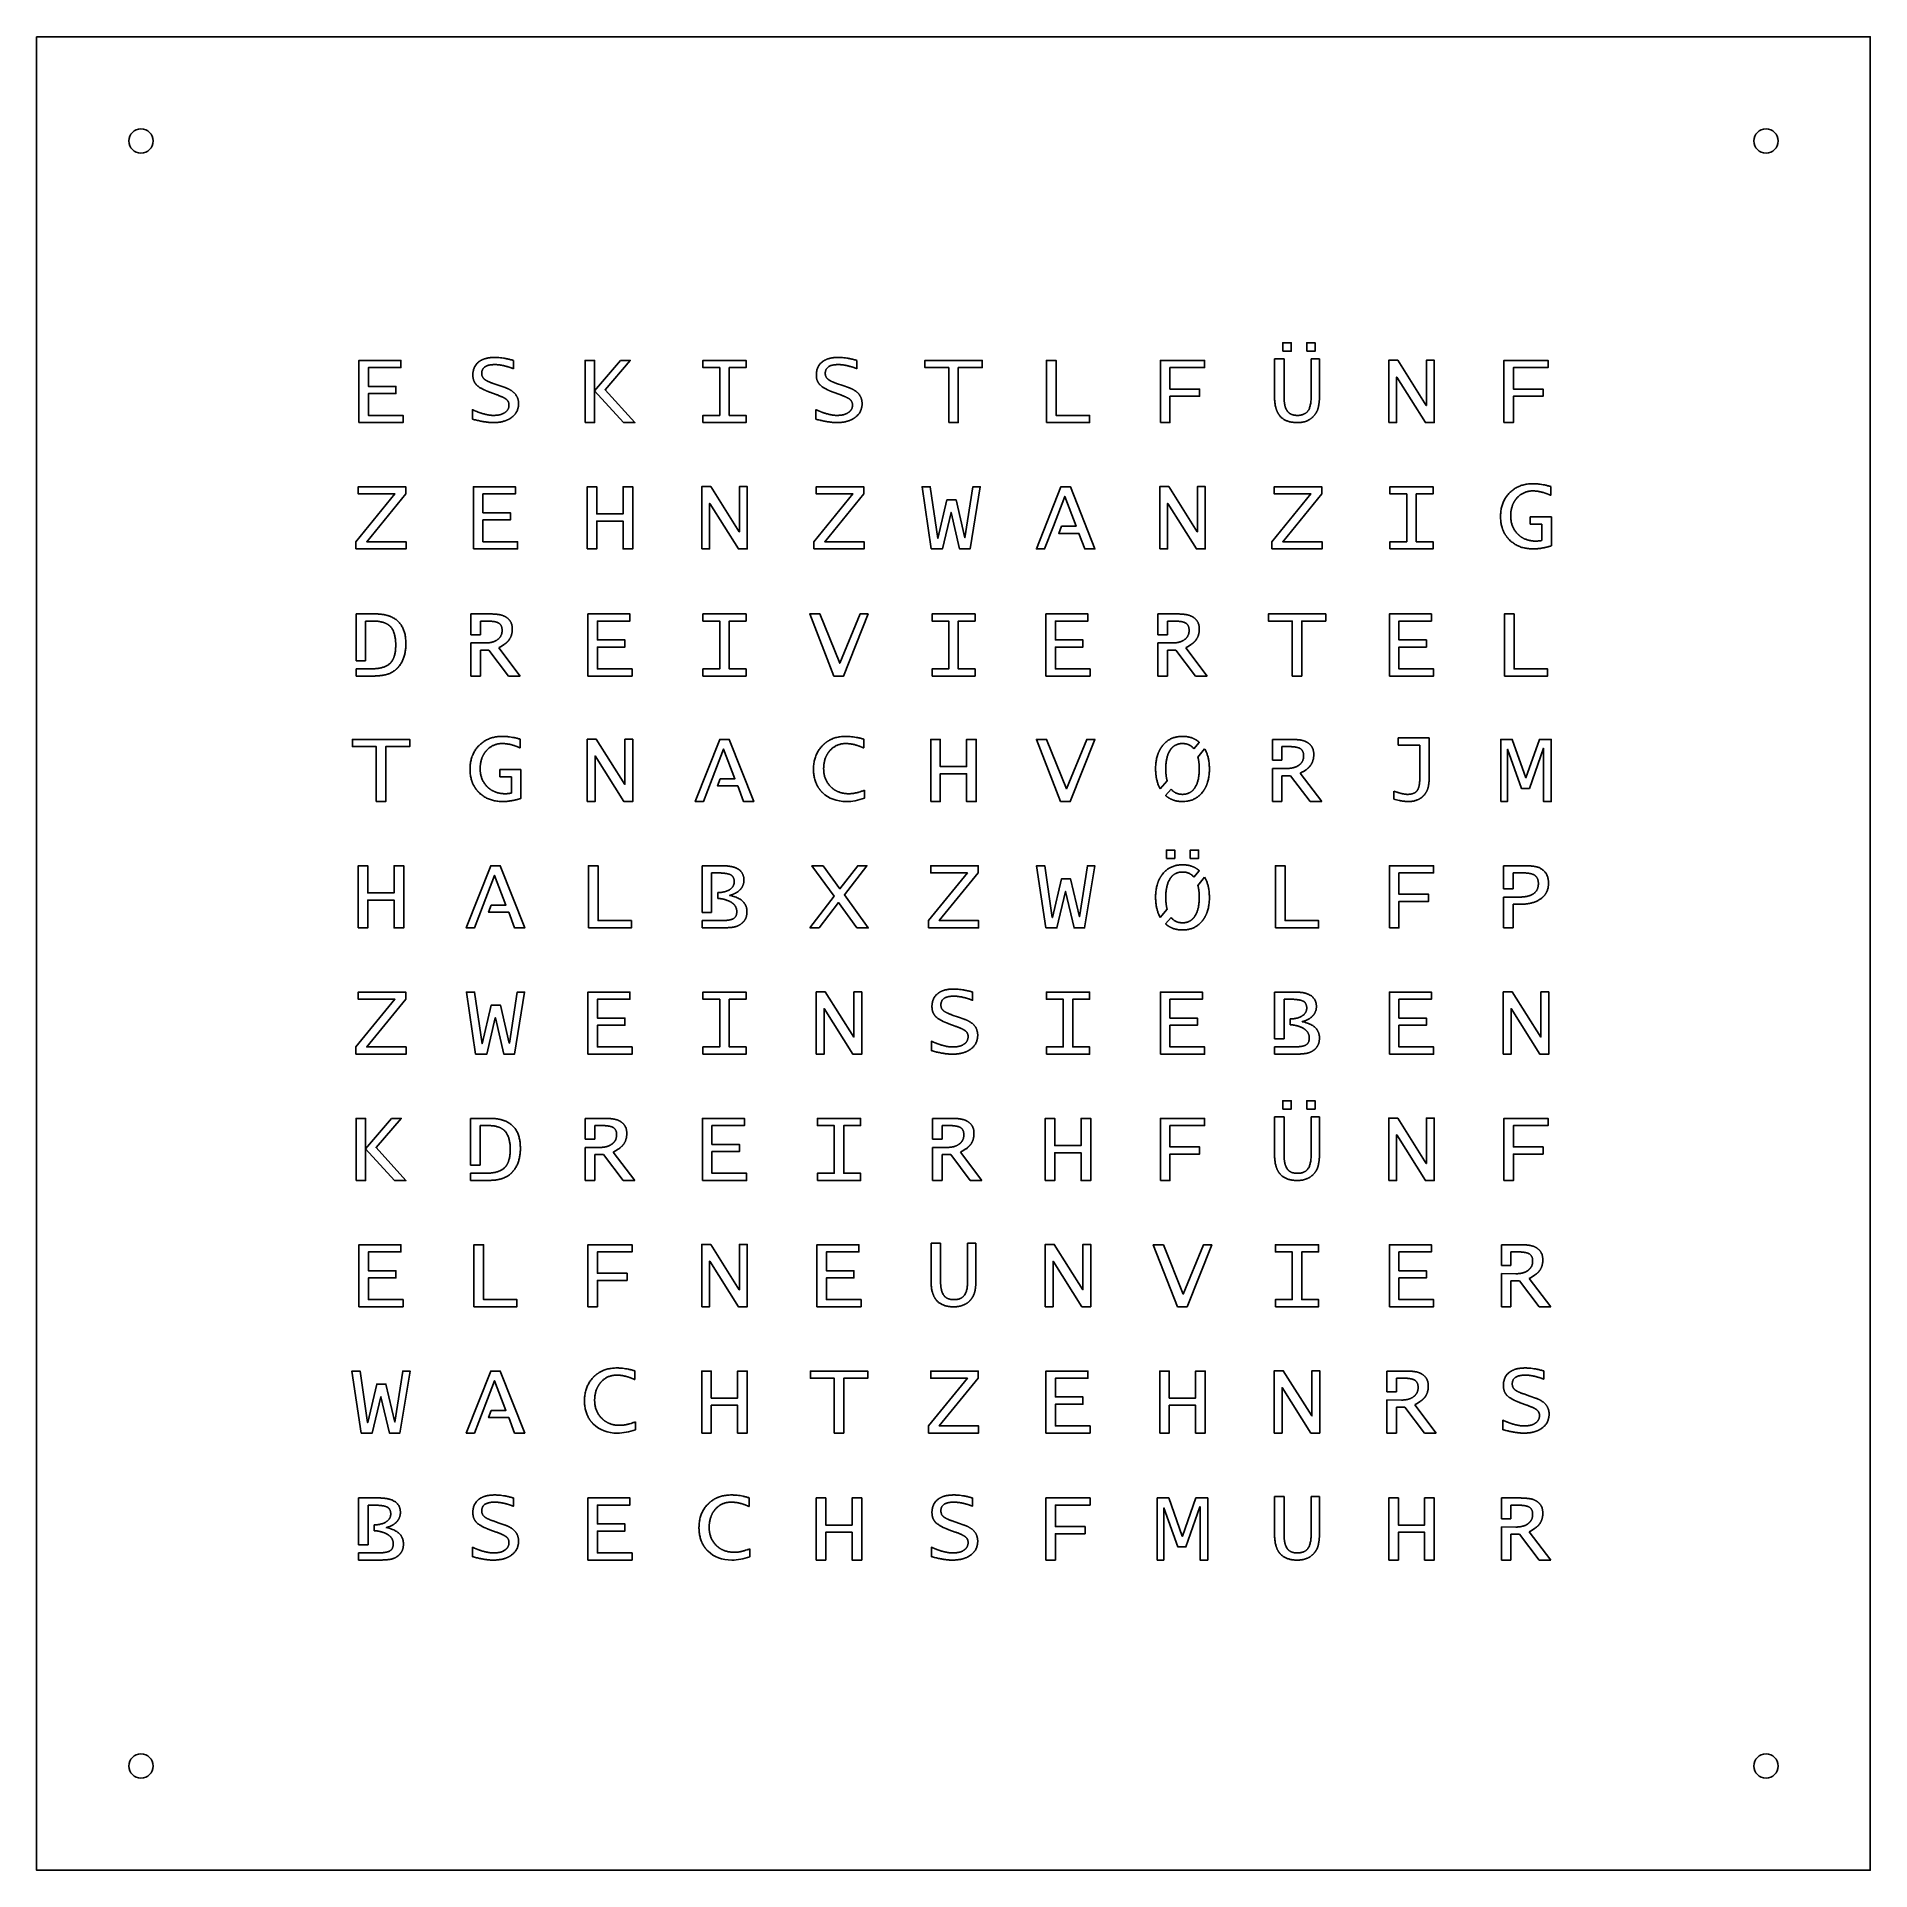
# Model space of a CAD drawing. Header units: millimetres. Extents: x -227 to 223, y -225 to 225.
import ezdxf

# ---------------------------------------------------------------- set-up
doc = ezdxf.new("R2010")
doc.units = ezdxf.units.MM
doc.layers.get('0').update_dxf_attribs({"linetype": 'CONTINUOUS'})

msp = doc.modelspace()

# ---------------------------------------------------------------- linework, layer by layer
for p, q in [((-110.33, 145.87), (-110.33, 143.83)), ((-26.03, 145.87), (-26.03, 143.83)), ((76.46, 146.22), (78.8, 146.22)), ((76.46, 137), (76.46, 146.22)), ((78.8, 146.22), (78.8, 136.97)), ((85.44, 137.02), (85.44, 146.22)), ((85.44, 146.22), (87.49, 146.22)), ((87.49, 146.22), (87.49, 137.37)), ((-115.3, 140.21), (-113.81, 139.69)), ((-113.81, 139.69), (-112.38, 139.2)), ((-31, 140.21), (-29.51, 139.69)), ((-29.51, 139.69), (-28.08, 139.2)), ((-114.56, 137.49), (-116.12, 138.06)), ((-30.26, 137.49), (-31.82, 138.06)), ((-120.39, 131.45), (-120.39, 133.77)), ((-36.09, 131.45), (-36.09, 133.77)), ((144.23, 114.9), (144.23, 112.75)), ((139.22, 105.69), (139.22, 107.45)), ((139.22, 107.45), (144.42, 107.45)), ((142.08, 105.69), (139.22, 105.69)), ((142.08, 101.66), (142.08, 105.69)), ((144.42, 107.45), (144.42, 100.37)), ((-148.94, 72.16), (-148.93, 83.65)), ((-148.93, 83.65), (-144.33, 83.65)), ((-144.78, 81.89), (-146.59, 81.89)), ((-146.59, 81.89), (-146.59, 72.16)), ((-120.78, 78.54), (-120.78, 83.65)), ((-120.78, 83.65), (-116.51, 83.65)), ((-118.44, 81.89), (-118.44, 78.54)), ((-117, 81.89), (-118.44, 81.89)), ((47.82, 78.54), (47.82, 83.65)), ((47.82, 83.65), (52.09, 83.65)), ((50.16, 81.89), (50.16, 78.54)), ((51.6, 81.89), (50.16, 81.89)), ((-118.44, 78.54), (-120.78, 78.54)), ((-120.78, 68.4), (-120.78, 76.53)), ((-120.78, 76.53), (-117.2, 76.52)), ((50.16, 78.54), (47.82, 78.54)), ((47.82, 68.4), (47.82, 76.53)), ((47.82, 76.53), (51.4, 76.52)), ((-146.59, 72.16), (-148.94, 72.16)), ((-116.33, 74.74), (-118.44, 74.74)), ((-118.44, 74.74), (-118.44, 68.4)), ((-111.51, 68.4), (-116.33, 74.74)), ((-113.93, 75.34), (-108.67, 68.4)), ((52.27, 74.74), (50.16, 74.74)), ((50.16, 74.74), (50.16, 68.4)), ((57.09, 68.4), (52.27, 74.74)), ((54.67, 75.34), (59.93, 68.4)), ((-148.93, 68.4), (-148.93, 70.16)), ((-148.93, 70.16), (-145.41, 70.16)), ((-144.96, 68.4), (-148.93, 68.4)), ((-118.44, 68.4), (-120.78, 68.4)), ((-108.67, 68.4), (-111.51, 68.4)), ((50.16, 68.4), (47.82, 68.4)), ((59.93, 68.4), (57.09, 68.4)), ((-108.67, 52.9), (-108.67, 50.75)), ((-24.37, 52.9), (-24.37, 50.75)), ((56.67, 50.54), (58, 52.12)), ((59.31, 50.52), (57.65, 48.53)), ((75.92, 47.74), (75.92, 52.85)), ((75.92, 52.85), (80.19, 52.85)), ((78.26, 51.09), (78.26, 47.74)), ((79.7, 51.09), (78.26, 51.09)), ((106.81, 51.46), (106.81, 53.22)), ((106.81, 53.22), (114.43, 53.22)), ((112.09, 51.46), (106.81, 51.46)), ((112.09, 43.3), (112.09, 51.46)), ((114.43, 53.22), (114.43, 44.55)), ((-113.68, 43.69), (-113.68, 45.45)), ((-113.68, 45.45), (-108.48, 45.45)), ((-108.48, 45.45), (-108.48, 38.37)), ((78.26, 47.74), (75.92, 47.74)), ((75.92, 37.6), (75.92, 45.74)), ((75.92, 45.74), (79.5, 45.72)), ((-110.82, 43.69), (-113.68, 43.69)), ((-110.82, 39.66), (-110.82, 43.69)), ((48.43, 40.68), (50.11, 42.67)), ((51.08, 40.66), (49.72, 39.09)), ((80.37, 43.95), (78.26, 43.95)), ((78.26, 43.95), (78.26, 37.6)), ((85.19, 37.6), (80.37, 43.95)), ((82.77, 44.55), (88.03, 37.6)), ((-24.17, 40.38), (-24.17, 38.45)), ((78.26, 37.6), (75.92, 37.6)), ((88.03, 37.6), (85.19, 37.6)), ((105.71, 38.18), (105.71, 40.16)), ((105.71, 40.16), (106.49, 39.9)), ((-59.12, 21.85), (-64.04, 21.85)), ((-64.04, 21.85), (-64.03, 17.25)), ((-61.69, 10.37), (-61.69, 20.09)), ((-61.69, 20.09), (-60.6, 20.09)), ((56.67, 19.02), (58, 20.61)), ((59.31, 19.01), (57.65, 17.01)), ((137.61, 21.85), (132.65, 21.85)), ((132.65, 21.85), (132.65, 16.16)), ((135, 16.16), (135, 20.09)), ((135, 20.09), (137.32, 20.09)), ((-64.03, 17.25), (-64.03, 10.37)), ((-60.04, 15.26), (-60.19, 15.26)), ((-60.19, 15.26), (-60.19, 13.8)), ((-60.19, 13.8), (-60.01, 13.8)), ((132.65, 16.16), (135, 16.16)), ((136.45, 14.15), (132.65, 14.15)), ((132.65, 14.15), (132.65, 6.6)), ((-64.03, 10.37), (-61.69, 10.37)), ((48.43, 9.16), (50.11, 11.15)), ((51.08, 9.15), (49.72, 7.57)), ((134.99, 6.6), (134.99, 12.39)), ((134.99, 12.39), (136.71, 12.39)), ((-64.03, 8.37), (-64.04, 6.6)), ((-64.04, 6.6), (-59.44, 6.6)), ((-59.58, 8.37), (-64.03, 8.37)), ((132.65, 6.6), (134.99, 6.6)), ((2.34, -9.13), (2.34, -11.17)), ((81.38, -9.15), (76.46, -9.15)), ((76.46, -9.15), (76.47, -13.75)), ((78.81, -20.63), (78.81, -10.91)), ((78.81, -10.91), (79.9, -10.91)), ((-1.88, -17.51), (-3.45, -16.94)), ((-2.63, -14.79), (-1.13, -15.31)), ((-1.13, -15.31), (0.3, -15.8)), ((76.47, -13.75), (76.47, -20.63)), ((80.46, -15.74), (80.31, -15.74)), ((80.31, -15.74), (80.31, -17.2)), ((80.31, -17.2), (80.49, -17.2)), ((-7.71, -23.55), (-7.71, -21.23)), ((76.47, -20.63), (78.81, -20.63)), ((76.47, -22.63), (76.46, -24.4)), ((76.46, -24.4), (81.06, -24.4)), ((80.92, -22.63), (76.47, -22.63)), ((-120.84, -51.63), (-120.83, -40.15)), ((-120.83, -40.15), (-116.23, -40.15)), ((-92.68, -45.26), (-92.68, -40.15)), ((-92.68, -40.15), (-88.41, -40.15)), ((-7.47, -45.26), (-7.47, -40.15)), ((-7.47, -40.15), (-3.21, -40.15)), ((76.46, -39.78), (78.8, -39.78)), ((76.46, -49), (76.46, -39.78)), ((78.8, -39.78), (78.8, -49.03)), ((85.44, -48.98), (85.44, -39.78)), ((85.44, -39.78), (87.49, -39.78)), ((87.49, -39.78), (87.49, -48.63)), ((-116.68, -41.91), (-118.49, -41.91)), ((-118.49, -41.91), (-118.49, -51.63)), ((-90.34, -41.91), (-90.34, -45.26)), ((-88.9, -41.91), (-90.34, -41.91)), ((-5.13, -41.91), (-5.13, -45.26)), ((-3.69, -41.91), (-5.13, -41.91)), ((-90.34, -45.26), (-92.68, -45.26)), ((-92.68, -55.4), (-92.68, -47.26)), ((-92.68, -47.26), (-89.1, -47.28)), ((-88.23, -49.05), (-90.34, -49.05)), ((-90.34, -49.05), (-90.34, -55.4)), ((-83.41, -55.4), (-88.23, -49.05)), ((-85.83, -48.45), (-80.57, -55.4)), ((-5.13, -45.26), (-7.47, -45.26)), ((-7.47, -55.4), (-7.47, -47.26)), ((-7.47, -47.26), (-3.9, -47.28)), ((-3.02, -49.05), (-5.13, -49.05)), ((-5.13, -49.05), (-5.13, -55.4)), ((1.8, -55.4), (-3.02, -49.05)), ((-0.63, -48.45), (4.64, -55.4)), ((-118.49, -51.63), (-120.84, -51.63)), ((-120.83, -55.4), (-120.83, -53.63)), ((-120.83, -53.63), (-117.31, -53.63)), ((-116.86, -55.4), (-120.83, -55.4)), ((-90.34, -55.4), (-92.68, -55.4)), ((-80.57, -55.4), (-83.41, -55.4)), ((-5.13, -55.4), (-7.47, -55.4)), ((4.64, -55.4), (1.8, -55.4)), ((-7.84, -70.78), (-5.5, -70.78)), ((-7.84, -80), (-7.84, -70.78)), ((-5.5, -70.78), (-5.5, -80.03)), ((1.14, -79.98), (1.14, -70.78)), ((1.14, -70.78), (3.19, -70.78)), ((3.19, -70.78), (3.19, -79.63)), ((132.12, -76.26), (132.12, -71.15)), ((132.12, -71.15), (136.39, -71.15)), ((134.46, -76.26), (132.12, -76.26)), ((134.46, -72.91), (134.46, -76.26)), ((135.9, -72.91), (134.46, -72.91)), ((132.12, -86.4), (132.12, -78.26)), ((132.12, -78.26), (135.7, -78.28)), ((136.57, -80.05), (134.46, -80.05)), ((134.46, -80.05), (134.46, -86.4)), ((141.39, -86.4), (136.57, -80.05)), ((138.97, -79.45), (144.23, -86.4)), ((134.46, -86.4), (132.12, -86.4)), ((144.23, -86.4), (141.39, -86.4)), ((-80.57, -102.1), (-80.57, -104.25)), ((104.02, -107.26), (104.02, -102.15)), ((104.02, -102.15), (108.29, -102.15)), ((142.57, -102.13), (142.57, -104.17)), ((106.36, -107.26), (104.02, -107.26)), ((106.36, -103.91), (106.36, -107.26)), ((107.8, -103.91), (106.36, -103.91)), ((137.6, -107.79), (139.09, -108.31)), ((104.02, -117.4), (104.02, -109.26)), ((104.02, -109.26), (107.6, -109.28)), ((108.47, -111.05), (106.36, -111.05)), ((106.36, -111.05), (106.36, -117.4)), ((113.29, -117.4), (108.47, -111.05)), ((110.87, -110.45), (116.13, -117.4)), ((138.34, -110.51), (136.78, -109.94)), ((139.09, -108.31), (140.52, -108.8)), ((-80.37, -114.62), (-80.37, -116.55)), ((132.51, -116.55), (132.51, -114.23)), ((106.36, -117.4), (104.02, -117.4)), ((116.13, -117.4), (113.29, -117.4)), ((-143.42, -133.31), (-148.34, -133.31)), ((-148.34, -133.31), (-148.33, -137.91)), ((-110.33, -133.3), (-110.33, -135.33)), ((-52.47, -133.26), (-52.47, -135.42)), ((2.34, -133.3), (2.34, -135.33)), ((76.46, -132.94), (78.8, -132.94)), ((76.46, -142.17), (76.46, -132.94)), ((78.8, -132.94), (78.8, -142.2)), ((85.44, -142.14), (85.44, -132.94)), ((85.44, -132.94), (87.49, -132.94)), ((87.49, -132.94), (87.49, -141.8)), ((132.12, -138.42), (132.12, -133.31)), ((132.12, -133.31), (136.39, -133.31)), ((-148.33, -137.91), (-148.33, -144.8)), ((-145.99, -144.8), (-145.99, -135.07)), ((-145.99, -135.07), (-144.9, -135.07)), ((-115.3, -138.95), (-113.81, -139.48)), ((-113.81, -139.48), (-112.38, -139.97)), ((-2.63, -138.95), (-1.13, -139.48)), ((-1.13, -139.48), (0.29, -139.97)), ((134.46, -138.42), (132.12, -138.42)), ((134.46, -135.07), (134.46, -138.42)), ((135.9, -135.07), (134.46, -135.07)), ((-144.34, -139.91), (-144.49, -139.91)), ((-144.49, -139.91), (-144.49, -141.37)), ((-144.49, -141.37), (-144.31, -141.37)), ((-114.56, -141.68), (-116.12, -141.11)), ((-1.88, -141.68), (-3.45, -141.11)), ((132.12, -148.56), (132.12, -140.42)), ((132.12, -140.42), (135.7, -140.44)), ((136.57, -142.22), (134.46, -142.22)), ((134.46, -142.22), (134.46, -148.56)), ((141.39, -148.56), (136.57, -142.22)), ((138.97, -141.62), (144.23, -148.56)), ((-148.33, -146.8), (-148.34, -148.56)), ((-148.33, -144.8), (-145.99, -144.8)), ((-143.88, -146.8), (-148.33, -146.8)), ((-120.39, -147.72), (-120.39, -145.4)), ((-52.27, -145.79), (-52.27, -147.72)), ((-7.71, -147.72), (-7.71, -145.4)), ((-148.34, -148.56), (-143.74, -148.56)), ((134.46, -148.56), (132.12, -148.56)), ((144.23, -148.56), (141.39, -148.56))]:
    msp.add_line(p, q)
for points in [[(-227.33, 225.31), (222.67, 225.31), (222.67, -224.69), (-227.33, -224.69)], [(78.49, 148.12), (78.49, 150.18), (80.55, 150.18), (80.55, 148.12)], [(84.35, 148.12), (84.35, 150.18), (86.4, 150.18), (86.4, 148.12)], [(-148.25, 130.6), (-148.25, 145.85), (-137.95, 145.85), (-137.95, 144.09), (-145.91, 144.09), (-145.91, 139.47), (-139.16, 139.47), (-139.16, 137.71), (-145.91, 137.71), (-145.91, 132.37), (-137.4, 132.37), (-137.4, 130.6)], [(-92.76, 130.6), (-92.76, 145.85), (-90.42, 145.85), (-90.42, 138.38), (-83.3, 130.6), (-80.5, 130.6), (-87.83, 138.66), (-81.67, 145.85), (-84.04, 145.85), (-90.42, 138.38), (-90.42, 130.6)], [(-63.81, 130.6), (-63.81, 132.37), (-59.7, 132.37), (-59.7, 144.09), (-63.81, 144.09), (-63.81, 145.85), (-53.25, 145.85), (-53.25, 144.09), (-57.35, 144.09), (-57.35, 132.37), (-53.25, 132.37), (-53.25, 130.6)], [(-3.51, 130.6), (-3.51, 144.09), (-9.36, 144.09), (-9.36, 145.85), (4.71, 145.85), (4.71, 144.09), (-1.15, 144.09), (-1.15, 130.6)], [(20.49, 130.6), (20.49, 145.85), (22.84, 145.85), (22.84, 132.37), (31.05, 132.37), (31.05, 130.6)], [(48.45, 130.6), (48.45, 145.85), (59.3, 145.85), (59.3, 144.09), (50.79, 144.09), (50.79, 138.84), (58.05, 138.84), (58.05, 137.08), (50.79, 137.08), (50.79, 130.6)], [(104.5, 130.6), (104.5, 145.9), (106.71, 145.9), (113.71, 134.81), (113.73, 134.81), (113.73, 145.9), (115.65, 145.9), (115.65, 130.6), (113.48, 130.6), (106.44, 141.78), (106.4, 141.78), (106.4, 130.6)], [(132.75, 130.6), (132.75, 145.85), (143.6, 145.85), (143.6, 144.09), (135.09, 144.09), (135.09, 138.84), (142.35, 138.84), (142.35, 137.08), (135.09, 137.08), (135.09, 130.6)], [(-148.98, 99.6), (-148.98, 101.37), (-139.41, 113.09), (-148.4, 113.09), (-148.4, 114.85), (-136.76, 114.85), (-136.76, 113.09), (-146.32, 101.37), (-136.67, 101.37), (-136.67, 99.6)], [(-120.15, 99.6), (-120.15, 114.85), (-109.85, 114.85), (-109.85, 113.09), (-117.81, 113.09), (-117.81, 108.47), (-111.06, 108.47), (-111.06, 106.71), (-117.81, 106.71), (-117.81, 101.37), (-109.3, 101.37), (-109.3, 99.6)], [(-92.2, 99.6), (-92.2, 114.85), (-89.86, 114.85), (-89.86, 108.19), (-83.41, 108.19), (-83.41, 114.85), (-81.05, 114.85), (-81.05, 99.6), (-83.41, 99.6), (-83.41, 106.43), (-89.86, 106.43), (-89.86, 99.6)], [(-64.1, 99.6), (-64.1, 114.9), (-61.89, 114.9), (-54.89, 103.81), (-54.87, 103.81), (-54.87, 114.9), (-52.95, 114.9), (-52.95, 99.6), (-55.12, 99.6), (-62.16, 110.78), (-62.2, 110.78), (-62.2, 99.6)], [(-36.58, 99.6), (-36.58, 101.37), (-27.01, 113.09), (-36, 113.09), (-36, 114.85), (-24.36, 114.85), (-24.36, 113.09), (-33.92, 101.37), (-24.27, 101.37), (-24.27, 99.6)], [(-7.77, 99.6), (-10.04, 114.85), (-8.04, 114.85), (-6.19, 102.18), (-6.15, 102.18), (-3.95, 111.63), (-1.7, 111.63), (0.47, 102.33), (0.49, 102.33), (2.45, 114.85), (4.24, 114.85), (1.73, 99.6), (-0.82, 99.6), (-2.92, 108.55), (-2.94, 108.55), (-5.06, 99.6)], [(24.17, 105.18), (23.5, 103.42), (25.64, 103.42), (28.46, 103.42), (29.9, 99.6), (32.38, 99.6), (26.37, 114.85), (24.03, 114.85), (18.01, 99.6), (20.03, 99.6), (22.2, 105.18), (24.97, 112.47), (27.76, 105.18), (25.63, 105.18)], [(48.3, 99.6), (48.3, 114.9), (50.51, 114.9), (57.51, 103.81), (57.53, 103.81), (57.53, 114.9), (59.45, 114.9), (59.45, 99.6), (57.28, 99.6), (50.24, 110.78), (50.2, 110.78), (50.2, 99.6)], [(75.82, 99.6), (75.82, 101.37), (85.39, 113.09), (76.4, 113.09), (76.4, 114.85), (88.04, 114.85), (88.04, 113.09), (78.48, 101.37), (88.13, 101.37), (88.13, 99.6)], [(104.79, 99.6), (104.79, 101.37), (108.9, 101.37), (108.9, 113.09), (104.79, 113.09), (104.79, 114.85), (115.35, 114.85), (115.35, 113.09), (111.25, 113.09), (111.25, 101.37), (115.35, 101.37), (115.35, 99.6)], [(-92.05, 68.4), (-92.05, 83.65), (-81.75, 83.65), (-81.75, 81.89), (-89.71, 81.89), (-89.71, 77.27), (-82.96, 77.27), (-82.96, 75.51), (-89.71, 75.51), (-89.71, 70.16), (-81.2, 70.16), (-81.2, 68.4)], [(-63.81, 68.4), (-63.81, 70.16), (-59.7, 70.16), (-59.7, 81.89), (-63.81, 81.89), (-63.81, 83.65), (-53.25, 83.65), (-53.25, 81.89), (-57.35, 81.89), (-57.35, 70.16), (-53.25, 70.16), (-53.25, 68.4)], [(-31.67, 68.4), (-37.59, 83.65), (-35.12, 83.65), (-30.24, 71.53), (-25.27, 83.65), (-23.27, 83.65), (-29.32, 68.4)], [(-7.6, 68.4), (-7.6, 70.16), (-3.5, 70.16), (-3.5, 81.89), (-7.6, 81.89), (-7.6, 83.65), (2.95, 83.65), (2.95, 81.89), (-1.15, 81.89), (-1.15, 70.16), (2.95, 70.16), (2.95, 68.4)], [(20.35, 68.4), (20.35, 83.65), (30.65, 83.65), (30.65, 81.89), (22.69, 81.89), (22.69, 77.27), (29.44, 77.27), (29.44, 75.51), (22.69, 75.51), (22.69, 70.16), (31.2, 70.16), (31.2, 68.4)], [(80.79, 68.4), (80.79, 81.89), (74.94, 81.89), (74.94, 83.65), (89.01, 83.65), (89.01, 81.89), (83.15, 81.89), (83.15, 68.4)], [(104.65, 68.4), (104.65, 83.65), (114.95, 83.65), (114.95, 81.89), (106.99, 81.89), (106.99, 77.27), (113.74, 77.27), (113.74, 75.51), (106.99, 75.51), (106.99, 70.16), (115.5, 70.16), (115.5, 68.4)], [(132.89, 68.4), (132.89, 83.65), (135.24, 83.65), (135.24, 70.16), (143.45, 70.16), (143.45, 68.4)], [(-144.01, 37.6), (-144.01, 51.09), (-149.86, 51.09), (-149.86, 52.85), (-135.79, 52.85), (-135.79, 51.09), (-141.65, 51.09), (-141.65, 37.6)], [(-92.2, 37.6), (-92.2, 52.9), (-89.99, 52.9), (-82.99, 41.81), (-82.97, 41.81), (-82.97, 52.9), (-81.05, 52.9), (-81.05, 37.6), (-83.22, 37.6), (-90.26, 48.78), (-90.3, 48.78), (-90.3, 37.6)], [(-59.56, 43.18), (-60.23, 41.42), (-58.08, 41.42), (-55.27, 41.42), (-53.83, 37.6), (-51.34, 37.6), (-57.35, 52.85), (-59.7, 52.85), (-65.71, 37.6), (-63.69, 37.6), (-61.53, 43.18), (-58.76, 50.47), (-55.97, 43.18), (-58.1, 43.18)], [(-7.9, 37.6), (-7.9, 52.85), (-5.56, 52.85), (-5.56, 46.19), (0.9, 46.19), (0.9, 52.85), (3.25, 52.85), (3.25, 37.6), (0.9, 37.6), (0.9, 44.43), (-5.56, 44.43), (-5.56, 37.6)], [(23.96, 37.6), (18.04, 52.85), (20.51, 52.85), (25.39, 40.73), (30.36, 52.85), (32.36, 52.85), (26.31, 37.6)], [(131.96, 37.6), (131.96, 52.85), (134.78, 52.85), (138.13, 43.46), (138.15, 43.46), (141.45, 52.85), (144.38, 52.85), (144.38, 37.6), (142.47, 37.6), (142.47, 50.69), (142.44, 50.69), (139.01, 40.83), (137.04, 40.83), (133.61, 50.42), (133.59, 50.42), (133.59, 37.6)], [(49.91, 23.63), (49.91, 25.68), (51.97, 25.68), (51.97, 23.63)], [(55.77, 23.63), (55.77, 25.68), (57.83, 25.68), (57.83, 23.63)], [(-148.4, 6.6), (-148.4, 21.85), (-146.06, 21.85), (-146.06, 15.19), (-139.61, 15.19), (-139.61, 21.85), (-137.25, 21.85), (-137.25, 6.6), (-139.61, 6.6), (-139.61, 13.43), (-146.06, 13.43), (-146.06, 6.6)], [(-115.76, 12.18), (-116.43, 10.42), (-114.28, 10.42), (-111.47, 10.42), (-110.03, 6.6), (-107.54, 6.6), (-113.55, 21.85), (-115.9, 21.85), (-121.91, 6.6), (-119.89, 6.6), (-117.73, 12.18), (-114.96, 19.47), (-112.17, 12.18), (-114.3, 12.18)], [(-91.91, 6.6), (-91.91, 21.85), (-89.56, 21.85), (-89.56, 8.37), (-81.35, 8.37), (-81.35, 6.6)], [(-37.61, 6.6), (-31.65, 14.35), (-37.09, 21.85), (-34.32, 21.85), (-30.21, 16.2), (-25.84, 21.85), (-23.56, 21.85), (-29.11, 14.68), (-23.25, 6.6), (-26.03, 6.6), (-30.53, 12.81), (-35.33, 6.6)], [(-8.48, 6.6), (-8.48, 8.37), (1.09, 20.09), (-7.9, 20.09), (-7.9, 21.85), (3.74, 21.85), (3.74, 20.09), (-5.82, 8.37), (3.83, 8.37), (3.83, 6.6)], [(20.33, 6.6), (18.06, 21.85), (20.06, 21.85), (21.91, 9.18), (21.95, 9.18), (24.15, 18.63), (26.4, 18.63), (28.57, 9.33), (28.59, 9.33), (30.55, 21.85), (32.33, 21.85), (29.83, 6.6), (27.28, 6.6), (25.18, 15.55), (25.16, 15.55), (23.04, 6.6)], [(76.69, 6.6), (76.69, 21.85), (79.04, 21.85), (79.04, 8.37), (87.25, 8.37), (87.25, 6.6)], [(104.65, 6.6), (104.65, 21.85), (115.5, 21.85), (115.5, 20.09), (106.99, 20.09), (106.99, 14.84), (114.25, 14.84), (114.25, 13.08), (106.99, 13.08), (106.99, 6.6)], [(-148.98, -24.4), (-148.98, -22.63), (-139.41, -10.91), (-148.4, -10.91), (-148.4, -9.15), (-136.76, -9.15), (-136.76, -10.91), (-146.32, -22.63), (-136.67, -22.63), (-136.67, -24.4)], [(-119.6, -24.4), (-121.86, -9.15), (-119.87, -9.15), (-118.01, -21.82), (-117.98, -21.82), (-115.78, -12.37), (-113.52, -12.37), (-111.36, -21.67), (-111.33, -21.67), (-109.37, -9.15), (-107.59, -9.15), (-110.1, -24.4), (-112.64, -24.4), (-114.74, -15.45), (-114.77, -15.45), (-116.89, -24.4)], [(-92.05, -24.4), (-92.05, -9.15), (-81.75, -9.15), (-81.75, -10.91), (-89.71, -10.91), (-89.71, -15.53), (-82.96, -15.53), (-82.96, -17.29), (-89.71, -17.29), (-89.71, -22.63), (-81.2, -22.63), (-81.2, -24.4)], [(-63.81, -24.4), (-63.81, -22.63), (-59.7, -22.63), (-59.7, -10.91), (-63.81, -10.91), (-63.81, -9.15), (-53.25, -9.15), (-53.25, -10.91), (-57.35, -10.91), (-57.35, -22.63), (-53.25, -22.63), (-53.25, -24.4)], [(-36, -24.4), (-36, -9.1), (-33.79, -9.1), (-26.79, -20.19), (-26.77, -20.19), (-26.77, -9.1), (-24.85, -9.1), (-24.85, -24.4), (-27.02, -24.4), (-34.06, -13.22), (-34.1, -13.22), (-34.1, -24.4)], [(20.49, -24.4), (20.49, -22.63), (24.6, -22.63), (24.6, -10.91), (20.49, -10.91), (20.49, -9.15), (31.05, -9.15), (31.05, -10.91), (26.95, -10.91), (26.95, -22.63), (31.05, -22.63), (31.05, -24.4)], [(48.45, -24.4), (48.45, -9.15), (58.75, -9.15), (58.75, -10.91), (50.79, -10.91), (50.79, -15.53), (57.54, -15.53), (57.54, -17.29), (50.79, -17.29), (50.79, -22.63), (59.3, -22.63), (59.3, -24.4)], [(104.65, -24.4), (104.65, -9.15), (114.95, -9.15), (114.95, -10.91), (106.99, -10.91), (106.99, -15.53), (113.74, -15.53), (113.74, -17.29), (106.99, -17.29), (106.99, -22.63), (115.5, -22.63), (115.5, -24.4)], [(132.6, -24.4), (132.6, -9.1), (134.81, -9.1), (141.81, -20.19), (141.83, -20.19), (141.83, -9.1), (143.75, -9.1), (143.75, -24.4), (141.58, -24.4), (134.54, -13.22), (134.5, -13.22), (134.5, -24.4)], [(78.49, -37.88), (78.49, -35.82), (80.55, -35.82), (80.55, -37.88)], [(84.35, -37.88), (84.35, -35.82), (86.4, -35.82), (86.4, -37.88)], [(-148.96, -55.4), (-148.96, -40.15), (-146.62, -40.15), (-146.62, -47.62), (-139.5, -55.4), (-136.7, -55.4), (-144.03, -47.34), (-137.87, -40.15), (-140.24, -40.15), (-146.62, -47.62), (-146.62, -55.4)], [(-63.95, -55.4), (-63.95, -40.15), (-53.65, -40.15), (-53.65, -41.91), (-61.61, -41.91), (-61.61, -46.53), (-54.86, -46.53), (-54.86, -48.29), (-61.61, -48.29), (-61.61, -53.63), (-53.1, -53.63), (-53.1, -55.4)], [(-35.71, -55.4), (-35.71, -53.63), (-31.6, -53.63), (-31.6, -41.91), (-35.71, -41.91), (-35.71, -40.15), (-25.15, -40.15), (-25.15, -41.91), (-29.25, -41.91), (-29.25, -53.63), (-25.15, -53.63), (-25.15, -55.4)], [(20.2, -55.4), (20.2, -40.15), (22.54, -40.15), (22.54, -46.81), (28.99, -46.81), (28.99, -40.15), (31.35, -40.15), (31.35, -55.4), (28.99, -55.4), (28.99, -48.57), (22.54, -48.57), (22.54, -55.4)], [(48.45, -55.4), (48.45, -40.15), (59.3, -40.15), (59.3, -41.91), (50.79, -41.91), (50.79, -47.16), (58.05, -47.16), (58.05, -48.92), (50.79, -48.92), (50.79, -55.4)], [(104.5, -55.4), (104.5, -40.1), (106.71, -40.1), (113.71, -51.19), (113.73, -51.19), (113.73, -40.1), (115.65, -40.1), (115.65, -55.4), (113.48, -55.4), (106.44, -44.22), (106.4, -44.22), (106.4, -55.4)], [(132.75, -55.4), (132.75, -40.15), (143.6, -40.15), (143.6, -41.91), (135.09, -41.91), (135.09, -47.16), (142.35, -47.16), (142.35, -48.92), (135.09, -48.92), (135.09, -55.4)], [(-148.25, -86.4), (-148.25, -71.15), (-137.95, -71.15), (-137.95, -72.91), (-145.91, -72.91), (-145.91, -77.53), (-139.16, -77.53), (-139.16, -79.29), (-145.91, -79.29), (-145.91, -84.63), (-137.4, -84.63), (-137.4, -86.4)], [(-120.01, -86.4), (-120.01, -71.15), (-117.66, -71.15), (-117.66, -84.63), (-109.45, -84.63), (-109.45, -86.4)], [(-92.05, -86.4), (-92.05, -71.15), (-81.2, -71.15), (-81.2, -72.91), (-89.71, -72.91), (-89.71, -78.16), (-82.45, -78.16), (-82.45, -79.92), (-89.71, -79.92), (-89.71, -86.4)], [(-64.1, -86.4), (-64.1, -71.1), (-61.89, -71.1), (-54.89, -82.19), (-54.87, -82.19), (-54.87, -71.1), (-52.95, -71.1), (-52.95, -86.4), (-55.12, -86.4), (-62.16, -75.22), (-62.2, -75.22), (-62.2, -86.4)], [(-35.85, -86.4), (-35.85, -71.15), (-25.55, -71.15), (-25.55, -72.91), (-33.51, -72.91), (-33.51, -77.53), (-26.76, -77.53), (-26.76, -79.29), (-33.51, -79.29), (-33.51, -84.63), (-25, -84.63), (-25, -86.4)], [(20.2, -86.4), (20.2, -71.1), (22.41, -71.1), (29.41, -82.19), (29.43, -82.19), (29.43, -71.1), (31.35, -71.1), (31.35, -86.4), (29.18, -86.4), (22.14, -75.22), (22.1, -75.22), (22.1, -86.4)], [(52.63, -86.4), (46.71, -71.15), (49.18, -71.15), (54.06, -83.27), (59.03, -71.15), (61.03, -71.15), (54.98, -86.4)], [(76.69, -86.4), (76.69, -84.63), (80.8, -84.63), (80.8, -72.91), (76.69, -72.91), (76.69, -71.15), (87.25, -71.15), (87.25, -72.91), (83.15, -72.91), (83.15, -84.63), (87.25, -84.63), (87.25, -86.4)], [(104.65, -86.4), (104.65, -71.15), (114.95, -71.15), (114.95, -72.91), (106.99, -72.91), (106.99, -77.53), (113.74, -77.53), (113.74, -79.29), (106.99, -79.29), (106.99, -84.63), (115.5, -84.63), (115.5, -86.4)], [(-147.7, -117.4), (-149.96, -102.15), (-147.97, -102.15), (-146.11, -114.82), (-146.08, -114.82), (-143.88, -105.37), (-141.62, -105.37), (-139.46, -114.67), (-139.43, -114.67), (-137.47, -102.15), (-135.69, -102.15), (-138.2, -117.4), (-140.74, -117.4), (-142.84, -108.45), (-142.87, -108.45), (-144.99, -117.4)], [(-115.76, -111.82), (-116.43, -113.58), (-114.28, -113.58), (-111.47, -113.58), (-110.03, -117.4), (-107.54, -117.4), (-113.55, -102.15), (-115.9, -102.15), (-121.91, -117.4), (-119.89, -117.4), (-117.73, -111.82), (-114.96, -104.53), (-112.17, -111.82), (-114.3, -111.82)], [(-64.1, -117.4), (-64.1, -102.15), (-61.76, -102.15), (-61.76, -108.81), (-55.31, -108.81), (-55.31, -102.15), (-52.95, -102.15), (-52.95, -117.4), (-55.31, -117.4), (-55.31, -110.57), (-61.76, -110.57), (-61.76, -117.4)], [(-31.61, -117.4), (-31.61, -103.91), (-37.46, -103.91), (-37.46, -102.15), (-23.39, -102.15), (-23.39, -103.91), (-29.25, -103.91), (-29.25, -117.4)], [(-8.48, -117.4), (-8.48, -115.63), (1.09, -103.91), (-7.9, -103.91), (-7.9, -102.15), (3.73, -102.15), (3.73, -103.91), (-5.82, -115.63), (3.83, -115.63), (3.83, -117.4)], [(20.35, -117.4), (20.35, -102.15), (30.65, -102.15), (30.65, -103.91), (22.69, -103.91), (22.69, -108.53), (29.44, -108.53), (29.44, -110.29), (22.69, -110.29), (22.69, -115.63), (31.2, -115.63), (31.2, -117.4)], [(48.3, -117.4), (48.3, -102.15), (50.64, -102.15), (50.64, -108.81), (57.09, -108.81), (57.09, -102.15), (59.45, -102.15), (59.45, -117.4), (57.09, -117.4), (57.09, -110.57), (50.64, -110.57), (50.64, -117.4)], [(76.4, -117.4), (76.4, -102.1), (78.61, -102.1), (85.61, -113.19), (85.63, -113.19), (85.63, -102.1), (87.55, -102.1), (87.55, -117.4), (85.38, -117.4), (78.34, -106.22), (78.3, -106.22), (78.3, -117.4)], [(-92.05, -148.56), (-92.05, -133.31), (-81.75, -133.31), (-81.75, -135.07), (-89.71, -135.07), (-89.71, -139.69), (-82.96, -139.69), (-82.96, -141.45), (-89.71, -141.45), (-89.71, -146.8), (-81.2, -146.8), (-81.2, -148.56)], [(-36, -148.56), (-36, -133.31), (-33.66, -133.31), (-33.66, -139.98), (-27.21, -139.98), (-27.21, -133.31), (-24.85, -133.31), (-24.85, -148.56), (-27.21, -148.56), (-27.21, -141.74), (-33.66, -141.74), (-33.66, -148.56)], [(20.35, -148.56), (20.35, -133.31), (31.2, -133.31), (31.2, -135.07), (22.69, -135.07), (22.69, -140.32), (29.95, -140.32), (29.95, -142.08), (22.69, -142.08), (22.69, -148.56)], [(47.66, -148.56), (47.66, -133.31), (50.48, -133.31), (53.83, -142.7), (53.85, -142.7), (57.15, -133.31), (60.08, -133.31), (60.08, -148.56), (58.17, -148.56), (58.17, -135.47), (58.14, -135.47), (54.71, -145.34), (52.74, -145.34), (49.31, -135.75), (49.29, -135.75), (49.29, -148.56)], [(104.5, -148.56), (104.5, -133.31), (106.84, -133.31), (106.84, -139.98), (113.29, -139.98), (113.29, -133.31), (115.65, -133.31), (115.65, -148.56), (113.29, -148.56), (113.29, -141.74), (106.84, -141.74), (106.84, -148.56)]]:
    msp.add_lwpolyline(points, close=True)
for points, knots in [([(-201.73, 202.71), (-200.07, 202.71), (-198.73, 201.36), (-198.73, 199.71), (-198.73, 199.71), (-198.73, 198.06), (-200.07, 196.71), (-201.73, 196.71), (-201.73, 196.71), (-203.38, 196.71), (-204.73, 198.06), (-204.73, 199.71), (-204.73, 199.71), (-204.73, 201.36), (-203.38, 202.71), (-201.73, 202.71)], [0, 0, 0, 0, 0.25, 0.25, 0.25, 0.25, 0.5, 0.5, 0.5, 0.5, 0.75, 0.75, 0.75, 0.75, 1, 1, 1, 1]), ([(197.07, 202.71), (198.72, 202.71), (200.07, 201.36), (200.07, 199.71), (200.07, 199.71), (200.07, 198.06), (198.72, 196.71), (197.07, 196.71), (197.07, 196.71), (195.42, 196.71), (194.07, 198.06), (194.07, 199.71), (194.07, 199.71), (194.07, 201.36), (195.42, 202.71), (197.07, 202.71)], [0, 0, 0, 0, 0.25, 0.25, 0.25, 0.25, 0.5, 0.5, 0.5, 0.5, 0.75, 0.75, 0.75, 0.75, 1, 1, 1, 1]), ([(-119.38, 139.84), (-119.38, 139.84), (-119.38, 139.84), (-119.38, 139.84), (-119.38, 139.84), (-119.38, 139.84), (-119.38, 139.84), (-119.38, 139.84), (-119.38, 139.84), (-119.38, 139.85), (-119.38, 139.85), (-119.38, 139.85), (-119.38, 139.85), (-119.39, 139.85), (-119.39, 139.85), (-119.39, 139.86), (-119.4, 139.86), (-119.4, 139.87), (-119.4, 139.87), (-119.41, 139.88), (-119.42, 139.88), (-119.42, 139.89), (-119.43, 139.9), (-119.44, 139.91), (-119.45, 139.92), (-119.47, 139.94), (-119.49, 139.96), (-119.5, 139.98), (-119.52, 140), (-119.54, 140.02), (-119.56, 140.05), (-119.59, 140.08), (-119.62, 140.12), (-119.65, 140.16), (-119.68, 140.21), (-119.73, 140.26), (-119.77, 140.34), (-119.83, 140.43), (-119.88, 140.52), (-119.93, 140.61), (-119.98, 140.71), (-120.02, 140.81), (-120.07, 140.94), (-120.13, 141.12), (-120.19, 141.33), (-120.23, 141.56), (-120.26, 141.75), (-120.27, 141.91), (-120.28, 142.03), (-120.28, 142.13), (-120.28, 142.21), (-120.29, 142.28), (-120.28, 142.36), (-120.28, 142.47), (-120.28, 142.61), (-120.26, 142.78), (-120.24, 142.99), (-120.2, 143.24), (-120.13, 143.54), (-120.05, 143.83), (-119.94, 144.1), (-119.81, 144.36), (-119.67, 144.61), (-119.5, 144.84), (-119.32, 145.07), (-119.11, 145.27), (-118.97, 145.4), (-118.89, 145.47)], [0, 0, 0, 0, 0.0000209, 0.0000419, 0.0000837, 0.0001256, 0.0001675, 0.0002512, 0.000335, 0.0005025, 0.0006699, 0.0008374, 0.0010048, 0.0013396, 0.0016744, 0.002009, 0.0026782, 0.0033471, 0.0040157, 0.0046841, 0.0053522, 0.0066877, 0.0080222, 0.0093558, 0.0106884, 0.013351, 0.0160103, 0.0186663, 0.0213193, 0.0239695, 0.0266172, 0.0319055, 0.037186, 0.0424603, 0.0477302, 0.0529972, 0.0635292, 0.07407, 0.0846334, 0.0952325, 0.1058807, 0.1165911, 0.1273766, 0.1492201, 0.171512, 0.1943442, 0.2178027, 0.229793, 0.2419692, 0.25434, 0.2606013, 0.2669143, 0.2754444, 0.2838959, 0.3005702, 0.3169524, 0.3330583, 0.3645041, 0.3950534, 0.4248611, 0.4540931, 0.4829253, 0.5115403, 0.5401251, 0.5688665, 0.5979482, 0.6275473, 0.6275473, 0.6275473, 0.6275473]), ([(-118.89, 145.47), (-118.89, 145.47), (-118.89, 145.47), (-118.89, 145.47), (-118.89, 145.47), (-118.89, 145.47), (-118.89, 145.47), (-118.89, 145.47), (-118.89, 145.47), (-118.89, 145.47), (-118.88, 145.47), (-118.88, 145.47), (-118.88, 145.47), (-118.88, 145.47), (-118.87, 145.48), (-118.87, 145.48), (-118.87, 145.48), (-118.86, 145.49), (-118.85, 145.49), (-118.85, 145.5), (-118.84, 145.51), (-118.83, 145.51), (-118.82, 145.52), (-118.8, 145.53), (-118.79, 145.55), (-118.77, 145.56), (-118.74, 145.58), (-118.71, 145.6), (-118.68, 145.62), (-118.65, 145.65), (-118.62, 145.67), (-118.58, 145.69), (-118.52, 145.73), (-118.46, 145.77), (-118.39, 145.81), (-118.32, 145.85), (-118.23, 145.9), (-118.12, 145.96), (-117.98, 146.03), (-117.83, 146.09), (-117.68, 146.15), (-117.53, 146.21), (-117.37, 146.26), (-117.15, 146.33), (-116.87, 146.4), (-116.52, 146.47), (-116.15, 146.53), (-115.77, 146.56), (-115.37, 146.59), (-114.98, 146.6), (-114.61, 146.59), (-114.13, 146.57), (-113.52, 146.52), (-112.76, 146.42), (-111.98, 146.27), (-111.16, 146.09), (-110.61, 145.95), (-110.33, 145.87)], [0, 0, 0, 0, 0.0000146, 0.0000292, 0.0000584, 0.0001169, 0.0001754, 0.0002339, 0.0003508, 0.0004678, 0.0007017, 0.0009357, 0.0011696, 0.0014036, 0.0018716, 0.0023397, 0.0028078, 0.0037443, 0.004681, 0.005618, 0.0065552, 0.0074928, 0.0093687, 0.0112458, 0.0131241, 0.0150037, 0.0187667, 0.0225352, 0.0263094, 0.0300897, 0.0338764, 0.0376698, 0.0452777, 0.0529159, 0.0605868, 0.0682927, 0.076036, 0.0916429, 0.1074258, 0.1234021, 0.1395882, 0.156, 0.1726531, 0.1895618, 0.224199, 0.2600198, 0.2971191, 0.3355822, 0.3754862, 0.4169001, 0.4515391, 0.4869173, 0.559992, 0.6363266, 0.7160906, 0.7994308, 0.8864743, 0.8864743, 0.8864743, 0.8864743]), ([(-110.33, 143.83), (-110.33, 143.83), (-110.33, 143.83), (-110.33, 143.83), (-110.33, 143.83), (-110.34, 143.84), (-110.34, 143.84), (-110.34, 143.84), (-110.34, 143.84), (-110.34, 143.84), (-110.35, 143.84), (-110.35, 143.84), (-110.36, 143.84), (-110.37, 143.85), (-110.37, 143.85), (-110.38, 143.85), (-110.39, 143.86), (-110.4, 143.86), (-110.42, 143.87), (-110.43, 143.87), (-110.45, 143.88), (-110.47, 143.89), (-110.5, 143.9), (-110.53, 143.91), (-110.57, 143.93), (-110.61, 143.94), (-110.65, 143.96), (-110.69, 143.97), (-110.75, 143.99), (-110.81, 144.01), (-110.89, 144.04), (-110.97, 144.07), (-111.05, 144.1), (-111.15, 144.13), (-111.28, 144.17), (-111.43, 144.22), (-111.59, 144.27), (-111.74, 144.32), (-111.94, 144.38), (-112.19, 144.44), (-112.48, 144.52), (-112.77, 144.58), (-113.05, 144.64), (-113.29, 144.68), (-113.56, 144.73), (-113.83, 144.77), (-114.15, 144.8), (-114.41, 144.82), (-114.63, 144.83), (-114.8, 144.83), (-114.91, 144.83), (-115.02, 144.83), (-115.15, 144.83), (-115.36, 144.82), (-115.6, 144.81), (-115.86, 144.78), (-116.08, 144.75), (-116.33, 144.7), (-116.59, 144.63), (-116.85, 144.54), (-117.09, 144.43), (-117.3, 144.3), (-117.49, 144.16), (-117.65, 144), (-117.79, 143.82), (-117.91, 143.63), (-117.99, 143.42), (-118.04, 143.23), (-118.07, 143.08), (-118.09, 142.95), (-118.09, 142.85), (-118.1, 142.76), (-118.1, 142.7), (-118.1, 142.64), (-118.1, 142.57), (-118.09, 142.48), (-118.08, 142.38), (-118.06, 142.25), (-118.02, 142.09), (-117.95, 141.91), (-117.87, 141.74), (-117.77, 141.58), (-117.64, 141.43), (-117.55, 141.34), (-117.5, 141.3)], [0, 0, 0, 0, 0.000034, 0.000067, 0.000135, 0.00027, 0.000405, 0.00054, 0.00081, 0.00108, 0.00162, 0.00216, 0.002699, 0.003239, 0.004317, 0.005395, 0.006472, 0.007548, 0.008623, 0.010772, 0.012919, 0.015062, 0.017203, 0.021477, 0.02574, 0.029992, 0.034233, 0.038464, 0.042684, 0.051091, 0.059456, 0.067778, 0.076058, 0.084296, 0.100645, 0.116827, 0.132844, 0.148697, 0.164387, 0.195286, 0.225555, 0.255206, 0.284255, 0.312717, 0.326733, 0.367947, 0.394753, 0.421045, 0.446845, 0.459567, 0.472175, 0.482024, 0.491719, 0.510652, 0.546724, 0.563889, 0.588583, 0.612061, 0.641576, 0.669209, 0.695169, 0.719706, 0.743119, 0.765749, 0.787974, 0.81019, 0.832798, 0.856174, 0.868264, 0.880671, 0.893431, 0.899954, 0.906578, 0.911982, 0.91732, 0.927808, 0.938066, 0.948119, 0.967709, 0.986811, 1.005667, 1.02453, 1.043647, 1.063256, 1.063256, 1.063256, 1.063256]), ([(-35.08, 139.84), (-35.08, 139.84), (-35.08, 139.84), (-35.08, 139.84), (-35.08, 139.84), (-35.08, 139.84), (-35.08, 139.84), (-35.08, 139.84), (-35.08, 139.84), (-35.08, 139.85), (-35.08, 139.85), (-35.08, 139.85), (-35.08, 139.85), (-35.09, 139.85), (-35.09, 139.85), (-35.09, 139.86), (-35.1, 139.86), (-35.1, 139.87), (-35.1, 139.87), (-35.11, 139.88), (-35.12, 139.88), (-35.12, 139.89), (-35.13, 139.9), (-35.14, 139.91), (-35.15, 139.92), (-35.17, 139.94), (-35.19, 139.96), (-35.2, 139.98), (-35.22, 140), (-35.24, 140.02), (-35.26, 140.05), (-35.29, 140.08), (-35.32, 140.12), (-35.35, 140.16), (-35.38, 140.21), (-35.43, 140.26), (-35.47, 140.34), (-35.53, 140.43), (-35.58, 140.52), (-35.63, 140.61), (-35.68, 140.71), (-35.72, 140.81), (-35.77, 140.94), (-35.83, 141.12), (-35.89, 141.33), (-35.93, 141.56), (-35.96, 141.75), (-35.97, 141.91), (-35.98, 142.03), (-35.98, 142.13), (-35.99, 142.21), (-35.99, 142.28), (-35.98, 142.36), (-35.98, 142.47), (-35.98, 142.61), (-35.96, 142.78), (-35.94, 142.99), (-35.9, 143.24), (-35.83, 143.54), (-35.75, 143.83), (-35.64, 144.1), (-35.51, 144.36), (-35.37, 144.61), (-35.2, 144.84), (-35.02, 145.07), (-34.81, 145.27), (-34.67, 145.4), (-34.59, 145.47)], [0, 0, 0, 0, 0.0000209, 0.0000419, 0.0000837, 0.0001256, 0.0001675, 0.0002512, 0.000335, 0.0005025, 0.0006699, 0.0008374, 0.0010048, 0.0013396, 0.0016744, 0.002009, 0.0026782, 0.0033471, 0.0040157, 0.0046841, 0.0053522, 0.0066877, 0.0080222, 0.0093558, 0.0106884, 0.013351, 0.0160103, 0.0186663, 0.0213193, 0.0239695, 0.0266172, 0.0319055, 0.037186, 0.0424603, 0.0477302, 0.0529972, 0.0635292, 0.07407, 0.0846334, 0.0952325, 0.1058807, 0.1165911, 0.1273766, 0.1492201, 0.171512, 0.1943442, 0.2178027, 0.229793, 0.2419692, 0.25434, 0.2606013, 0.2669143, 0.2754444, 0.2838959, 0.3005702, 0.3169524, 0.3330583, 0.3645041, 0.3950534, 0.4248611, 0.4540931, 0.4829253, 0.5115403, 0.5401251, 0.5688665, 0.5979482, 0.6275473, 0.6275473, 0.6275473, 0.6275473]), ([(-34.59, 145.47), (-34.59, 145.47), (-34.59, 145.47), (-34.59, 145.47), (-34.59, 145.47), (-34.59, 145.47), (-34.59, 145.47), (-34.59, 145.47), (-34.59, 145.47), (-34.59, 145.47), (-34.58, 145.47), (-34.58, 145.47), (-34.58, 145.47), (-34.58, 145.47), (-34.58, 145.48), (-34.57, 145.48), (-34.57, 145.48), (-34.56, 145.49), (-34.55, 145.49), (-34.55, 145.5), (-34.54, 145.51), (-34.53, 145.51), (-34.52, 145.52), (-34.5, 145.53), (-34.49, 145.55), (-34.47, 145.56), (-34.44, 145.58), (-34.41, 145.6), (-34.38, 145.62), (-34.35, 145.65), (-34.32, 145.67), (-34.28, 145.69), (-34.22, 145.73), (-34.16, 145.77), (-34.09, 145.81), (-34.03, 145.85), (-33.93, 145.9), (-33.82, 145.96), (-33.68, 146.03), (-33.53, 146.09), (-33.38, 146.15), (-33.23, 146.21), (-33.07, 146.26), (-32.85, 146.33), (-32.57, 146.4), (-32.22, 146.47), (-31.85, 146.53), (-31.47, 146.56), (-31.07, 146.59), (-30.68, 146.6), (-30.31, 146.59), (-29.83, 146.57), (-29.22, 146.52), (-28.46, 146.42), (-27.68, 146.27), (-26.86, 146.09), (-26.31, 145.95), (-26.03, 145.87)], [0, 0, 0, 0, 0.0000146, 0.0000292, 0.0000584, 0.0001169, 0.0001754, 0.0002339, 0.0003508, 0.0004678, 0.0007017, 0.0009357, 0.0011696, 0.0014036, 0.0018716, 0.0023397, 0.0028078, 0.0037443, 0.004681, 0.005618, 0.0065552, 0.0074928, 0.0093687, 0.0112458, 0.0131241, 0.0150037, 0.0187667, 0.0225352, 0.0263094, 0.0300897, 0.0338764, 0.0376698, 0.0452777, 0.0529159, 0.0605868, 0.0682927, 0.076036, 0.0916429, 0.1074258, 0.1234021, 0.1395882, 0.156, 0.1726531, 0.1895618, 0.224199, 0.2600198, 0.2971191, 0.3355822, 0.3754862, 0.4169001, 0.4515391, 0.4869173, 0.559992, 0.6363266, 0.7160906, 0.7994308, 0.8864743, 0.8864743, 0.8864743, 0.8864743]), ([(-26.03, 143.83), (-26.03, 143.83), (-26.03, 143.83), (-26.03, 143.83), (-26.04, 143.83), (-26.04, 143.84), (-26.04, 143.84), (-26.04, 143.84), (-26.04, 143.84), (-26.04, 143.84), (-26.05, 143.84), (-26.05, 143.84), (-26.06, 143.84), (-26.07, 143.85), (-26.07, 143.85), (-26.08, 143.85), (-26.09, 143.86), (-26.1, 143.86), (-26.12, 143.87), (-26.13, 143.87), (-26.15, 143.88), (-26.17, 143.89), (-26.2, 143.9), (-26.23, 143.91), (-26.27, 143.93), (-26.31, 143.94), (-26.35, 143.96), (-26.39, 143.97), (-26.45, 143.99), (-26.51, 144.01), (-26.59, 144.04), (-26.67, 144.07), (-26.75, 144.1), (-26.85, 144.13), (-26.98, 144.17), (-27.13, 144.22), (-27.29, 144.27), (-27.44, 144.32), (-27.64, 144.38), (-27.89, 144.44), (-28.18, 144.52), (-28.47, 144.58), (-28.75, 144.64), (-28.99, 144.68), (-29.26, 144.73), (-29.53, 144.77), (-29.85, 144.8), (-30.11, 144.82), (-30.33, 144.83), (-30.5, 144.83), (-30.61, 144.83), (-30.72, 144.83), (-30.85, 144.83), (-31.06, 144.82), (-31.3, 144.81), (-31.56, 144.78), (-31.78, 144.75), (-32.03, 144.7), (-32.29, 144.63), (-32.55, 144.54), (-32.79, 144.43), (-33, 144.3), (-33.19, 144.16), (-33.35, 144), (-33.49, 143.82), (-33.61, 143.63), (-33.69, 143.42), (-33.74, 143.23), (-33.77, 143.08), (-33.79, 142.95), (-33.8, 142.85), (-33.8, 142.76), (-33.8, 142.7), (-33.8, 142.64), (-33.8, 142.57), (-33.79, 142.48), (-33.78, 142.38), (-33.76, 142.25), (-33.72, 142.09), (-33.65, 141.91), (-33.57, 141.74), (-33.47, 141.58), (-33.34, 141.43), (-33.25, 141.34), (-33.2, 141.3)], [0, 0, 0, 0, 0.000034, 0.000067, 0.000135, 0.00027, 0.000405, 0.00054, 0.00081, 0.00108, 0.00162, 0.00216, 0.002699, 0.003239, 0.004317, 0.005395, 0.006472, 0.007548, 0.008623, 0.010772, 0.012919, 0.015062, 0.017203, 0.021477, 0.02574, 0.029992, 0.034233, 0.038464, 0.042684, 0.051091, 0.059456, 0.067778, 0.076058, 0.084296, 0.100645, 0.116827, 0.132844, 0.148697, 0.164387, 0.195286, 0.225555, 0.255206, 0.284255, 0.312717, 0.326733, 0.367947, 0.394753, 0.421045, 0.446845, 0.459567, 0.472175, 0.482024, 0.491719, 0.510652, 0.546724, 0.563889, 0.588583, 0.612061, 0.641576, 0.669209, 0.695169, 0.719706, 0.743119, 0.765749, 0.787974, 0.81019, 0.832798, 0.856174, 0.868264, 0.880671, 0.893431, 0.899954, 0.906578, 0.911982, 0.91732, 0.927808, 0.938066, 0.948119, 0.967709, 0.986811, 1.005667, 1.02453, 1.043647, 1.063256, 1.063256, 1.063256, 1.063256]), ([(-116.12, 138.06), (-116.12, 138.06), (-116.12, 138.06), (-116.12, 138.06), (-116.13, 138.06), (-116.13, 138.06), (-116.13, 138.06), (-116.14, 138.06), (-116.14, 138.06), (-116.15, 138.07), (-116.16, 138.07), (-116.17, 138.08), (-116.18, 138.08), (-116.2, 138.09), (-116.22, 138.09), (-116.24, 138.1), (-116.28, 138.11), (-116.32, 138.13), (-116.36, 138.15), (-116.41, 138.17), (-116.46, 138.18), (-116.52, 138.21), (-116.59, 138.24), (-116.69, 138.28), (-116.78, 138.31), (-116.89, 138.36), (-117.04, 138.42), (-117.2, 138.49), (-117.37, 138.57), (-117.57, 138.66), (-117.82, 138.79), (-118.1, 138.93), (-118.36, 139.08), (-118.61, 139.23), (-118.83, 139.38), (-119.03, 139.53), (-119.21, 139.68), (-119.32, 139.79), (-119.38, 139.84)], [0, 0, 0, 0, 0.0000813, 0.0001627, 0.0003253, 0.0006506, 0.0009757, 0.0013008, 0.0019505, 0.0025998, 0.0038969, 0.0051923, 0.0064859, 0.0077777, 0.0103558, 0.0129267, 0.0154903, 0.020596, 0.0256729, 0.0307211, 0.0357404, 0.0407311, 0.0506264, 0.0604072, 0.0700739, 0.0796267, 0.0983918, 0.1167054, 0.13457, 0.1519887, 0.1855007, 0.2172704, 0.247331, 0.2757216, 0.3024881, 0.3276849, 0.3513773, 0.3736431, 0.3736431, 0.3736431, 0.3736431]), ([(-117.5, 141.3), (-117.5, 141.3), (-117.5, 141.3), (-117.5, 141.3), (-117.5, 141.3), (-117.5, 141.3), (-117.5, 141.3), (-117.5, 141.29), (-117.5, 141.29), (-117.49, 141.29), (-117.49, 141.29), (-117.49, 141.28), (-117.48, 141.28), (-117.48, 141.28), (-117.47, 141.27), (-117.46, 141.26), (-117.45, 141.25), (-117.44, 141.24), (-117.42, 141.23), (-117.41, 141.22), (-117.39, 141.21), (-117.37, 141.19), (-117.34, 141.17), (-117.31, 141.14), (-117.27, 141.11), (-117.21, 141.08), (-117.14, 141.03), (-117.07, 140.99), (-116.99, 140.94), (-116.92, 140.9), (-116.8, 140.84), (-116.65, 140.76), (-116.46, 140.67), (-116.26, 140.58), (-116.04, 140.49), (-115.81, 140.39), (-115.56, 140.3), (-115.39, 140.24), (-115.3, 140.21)], [0, 0, 0, 0, 0.0000516, 0.0001033, 0.0002066, 0.00031, 0.0004135, 0.0006206, 0.000828, 0.0012436, 0.0016603, 0.002078, 0.0024969, 0.0033378, 0.004183, 0.0050325, 0.0067446, 0.0084742, 0.0102214, 0.0119863, 0.013769, 0.017388, 0.0210792, 0.0248433, 0.0286808, 0.0365785, 0.0447767, 0.0532793, 0.0620896, 0.0712106, 0.0806451, 0.1004634, 0.1215617, 0.1439535, 0.1676499, 0.1926597, 0.2189905, 0.2466485, 0.2466485, 0.2466485, 0.2466485]), ([(-31.82, 138.06), (-31.82, 138.06), (-31.82, 138.06), (-31.82, 138.06), (-31.83, 138.06), (-31.83, 138.06), (-31.83, 138.06), (-31.84, 138.06), (-31.84, 138.06), (-31.85, 138.07), (-31.86, 138.07), (-31.87, 138.08), (-31.88, 138.08), (-31.9, 138.09), (-31.92, 138.09), (-31.94, 138.1), (-31.98, 138.11), (-32.02, 138.13), (-32.06, 138.15), (-32.11, 138.17), (-32.16, 138.18), (-32.22, 138.21), (-32.3, 138.24), (-32.39, 138.28), (-32.48, 138.31), (-32.59, 138.36), (-32.74, 138.42), (-32.9, 138.49), (-33.07, 138.57), (-33.27, 138.66), (-33.52, 138.79), (-33.8, 138.93), (-34.06, 139.08), (-34.31, 139.23), (-34.53, 139.38), (-34.73, 139.53), (-34.91, 139.68), (-35.02, 139.79), (-35.08, 139.84)], [0, 0, 0, 0, 0.0000813, 0.0001627, 0.0003253, 0.0006506, 0.0009757, 0.0013008, 0.0019505, 0.0025998, 0.0038969, 0.0051923, 0.0064859, 0.0077777, 0.0103558, 0.0129267, 0.0154903, 0.020596, 0.0256729, 0.0307211, 0.0357404, 0.0407311, 0.0506264, 0.0604072, 0.0700739, 0.0796267, 0.0983918, 0.1167054, 0.13457, 0.1519887, 0.1855007, 0.2172704, 0.247331, 0.2757216, 0.3024881, 0.3276849, 0.3513773, 0.3736431, 0.3736431, 0.3736431, 0.3736431]), ([(-33.2, 141.3), (-33.2, 141.3), (-33.2, 141.3), (-33.2, 141.3), (-33.2, 141.3), (-33.2, 141.3), (-33.2, 141.3), (-33.2, 141.29), (-33.2, 141.29), (-33.19, 141.29), (-33.19, 141.29), (-33.19, 141.28), (-33.18, 141.28), (-33.18, 141.28), (-33.17, 141.27), (-33.16, 141.26), (-33.15, 141.25), (-33.14, 141.24), (-33.12, 141.23), (-33.11, 141.22), (-33.09, 141.21), (-33.07, 141.19), (-33.04, 141.17), (-33.01, 141.14), (-32.97, 141.11), (-32.91, 141.08), (-32.84, 141.03), (-32.77, 140.99), (-32.69, 140.94), (-32.62, 140.9), (-32.5, 140.84), (-32.35, 140.76), (-32.16, 140.67), (-31.96, 140.58), (-31.74, 140.49), (-31.51, 140.39), (-31.26, 140.3), (-31.09, 140.24), (-31, 140.21)], [0, 0, 0, 0, 0.0000516, 0.0001033, 0.0002066, 0.00031, 0.0004135, 0.0006206, 0.000828, 0.0012436, 0.0016603, 0.002078, 0.0024969, 0.0033378, 0.004183, 0.0050325, 0.0067446, 0.0084742, 0.0102214, 0.0119863, 0.013769, 0.017388, 0.0210792, 0.0248433, 0.0286808, 0.0365785, 0.0447767, 0.0532793, 0.0620896, 0.0712106, 0.0806451, 0.1004634, 0.1215617, 0.1439535, 0.1676499, 0.1926597, 0.2189905, 0.2466485, 0.2466485, 0.2466485, 0.2466485]), ([(-112.03, 136.28), (-112.03, 136.28), (-112.03, 136.28), (-112.03, 136.28), (-112.03, 136.28), (-112.03, 136.28), (-112.03, 136.28), (-112.03, 136.28), (-112.04, 136.28), (-112.04, 136.28), (-112.04, 136.29), (-112.05, 136.29), (-112.05, 136.29), (-112.06, 136.3), (-112.06, 136.3), (-112.07, 136.31), (-112.08, 136.32), (-112.1, 136.33), (-112.11, 136.34), (-112.13, 136.35), (-112.15, 136.37), (-112.17, 136.38), (-112.2, 136.41), (-112.24, 136.43), (-112.28, 136.46), (-112.34, 136.5), (-112.42, 136.54), (-112.5, 136.59), (-112.58, 136.64), (-112.67, 136.69), (-112.8, 136.75), (-112.97, 136.84), (-113.19, 136.94), (-113.43, 137.04), (-113.69, 137.15), (-113.96, 137.26), (-114.25, 137.38), (-114.45, 137.45), (-114.56, 137.49)], [0, 0, 0, 0, 0.000052, 0.0001041, 0.0002083, 0.0003127, 0.0004171, 0.0006262, 0.0008357, 0.0012558, 0.0016774, 0.0021005, 0.0025252, 0.003379, 0.0042389, 0.005105, 0.0068554, 0.0086303, 0.01043, 0.0122545, 0.0141039, 0.0178779, 0.0217527, 0.0257292, 0.0298079, 0.0382747, 0.0471578, 0.0564612, 0.0661886, 0.0763432, 0.0869278, 0.1093964, 0.133613, 0.1595924, 0.1873472, 0.2168885, 0.2482258, 0.281368, 0.281368, 0.281368, 0.281368]), ([(-112.45, 133.05), (-112.45, 133.05), (-112.45, 133.05), (-112.45, 133.05), (-112.45, 133.05), (-112.45, 133.05), (-112.45, 133.05), (-112.45, 133.05), (-112.45, 133.05), (-112.45, 133.05), (-112.45, 133.05), (-112.44, 133.05), (-112.44, 133.05), (-112.44, 133.05), (-112.44, 133.06), (-112.43, 133.06), (-112.43, 133.06), (-112.42, 133.06), (-112.42, 133.07), (-112.41, 133.07), (-112.41, 133.08), (-112.4, 133.08), (-112.39, 133.09), (-112.38, 133.1), (-112.36, 133.11), (-112.35, 133.12), (-112.33, 133.13), (-112.31, 133.15), (-112.29, 133.16), (-112.27, 133.18), (-112.24, 133.2), (-112.21, 133.23), (-112.17, 133.26), (-112.14, 133.29), (-112.1, 133.32), (-112.05, 133.36), (-112, 133.42), (-111.94, 133.49), (-111.88, 133.56), (-111.82, 133.63), (-111.75, 133.72), (-111.67, 133.85), (-111.59, 134), (-111.53, 134.17), (-111.48, 134.34), (-111.44, 134.51), (-111.42, 134.7), (-111.41, 134.87), (-111.42, 135.03), (-111.43, 135.17), (-111.45, 135.3), (-111.48, 135.43), (-111.52, 135.55), (-111.57, 135.67), (-111.62, 135.79), (-111.69, 135.89), (-111.76, 136), (-111.84, 136.1), (-111.93, 136.19), (-112, 136.25), (-112.03, 136.28)], [0, 0, 0, 0, 0.0000202, 0.0000404, 0.0000808, 0.0001213, 0.0001617, 0.0002425, 0.0003234, 0.000485, 0.0006466, 0.0008081, 0.0009695, 0.0012923, 0.0016149, 0.0019372, 0.0025813, 0.0032246, 0.003867, 0.0045087, 0.0051495, 0.0064287, 0.0077048, 0.0089776, 0.0102473, 0.0127771, 0.0152946, 0.0177999, 0.0202931, 0.0227744, 0.0252441, 0.0301492, 0.03501, 0.0398281, 0.0446053, 0.0493433, 0.0587081, 0.0679377, 0.0770474, 0.0860533, 0.094972, 0.1126123, 0.1301139, 0.1476225, 0.1652837, 0.1832403, 0.2016281, 0.2205745, 0.23494, 0.2488641, 0.2624009, 0.2756097, 0.2885552, 0.3013066, 0.3139368, 0.3265217, 0.3391384, 0.3518642, 0.3647751, 0.3779443, 0.3779443, 0.3779443, 0.3779443]), ([(-112.38, 139.2), (-112.38, 139.2), (-112.38, 139.2), (-112.38, 139.2), (-112.38, 139.2), (-112.38, 139.2), (-112.38, 139.2), (-112.38, 139.2), (-112.38, 139.2), (-112.38, 139.2), (-112.38, 139.19), (-112.37, 139.19), (-112.37, 139.19), (-112.37, 139.19), (-112.36, 139.19), (-112.36, 139.19), (-112.35, 139.19), (-112.35, 139.19), (-112.34, 139.18), (-112.33, 139.18), (-112.32, 139.18), (-112.31, 139.17), (-112.3, 139.17), (-112.28, 139.16), (-112.26, 139.15), (-112.24, 139.15), (-112.21, 139.14), (-112.18, 139.12), (-112.14, 139.11), (-112.11, 139.1), (-112.08, 139.08), (-112.03, 139.07), (-111.98, 139.05), (-111.92, 139.02), (-111.85, 138.99), (-111.79, 138.97), (-111.71, 138.93), (-111.61, 138.88), (-111.49, 138.82), (-111.37, 138.77), (-111.26, 138.71), (-111.14, 138.64), (-111.04, 138.58), (-110.9, 138.49), (-110.73, 138.38), (-110.54, 138.25), (-110.36, 138.1), (-110.19, 137.95), (-110.04, 137.79), (-109.89, 137.63), (-109.76, 137.47), (-109.64, 137.29), (-109.53, 137.11), (-109.43, 136.93), (-109.34, 136.74), (-109.27, 136.54), (-109.21, 136.34), (-109.15, 136.14), (-109.11, 135.92), (-109.08, 135.7), (-109.07, 135.52), (-109.06, 135.37), (-109.06, 135.26), (-109.06, 135.17), (-109.07, 135.05), (-109.07, 134.91), (-109.09, 134.74), (-109.12, 134.52), (-109.16, 134.25), (-109.25, 133.94), (-109.35, 133.64), (-109.48, 133.35), (-109.64, 133.07), (-109.78, 132.85), (-109.91, 132.68), (-110.05, 132.51), (-110.24, 132.31), (-110.49, 132.08), (-110.66, 131.94), (-110.76, 131.87)], [0, 0, 0, 0, 0.0000142, 0.0000285, 0.0000571, 0.0001143, 0.0001715, 0.0002287, 0.0003431, 0.0004574, 0.0006861, 0.0009147, 0.0011432, 0.0013717, 0.0018285, 0.0022851, 0.0027415, 0.0036536, 0.0045648, 0.0054752, 0.0063847, 0.0072933, 0.0091079, 0.010919, 0.0127267, 0.0145308, 0.0181289, 0.0217131, 0.0252837, 0.0288406, 0.032384, 0.0359138, 0.0429331, 0.049899, 0.0568121, 0.0636729, 0.0704819, 0.0839467, 0.0972111, 0.1102798, 0.1231579, 0.1358505, 0.148363, 0.1607011, 0.1848764, 0.208428, 0.2314104, 0.253882, 0.2759055, 0.2975474, 0.3188778, 0.33997, 0.3608998, 0.3817449, 0.4025837, 0.423495, 0.4445566, 0.4658449, 0.4874336, 0.5093938, 0.5317928, 0.5431777, 0.5546959, 0.563483, 0.5721986, 0.5894251, 0.6063969, 0.623136, 0.6560026, 0.6882241, 0.7200056, 0.7515609, 0.7831086, 0.8148672, 0.8308961, 0.8470575, 0.8798726, 0.9135134, 0.9481603, 0.9481603, 0.9481603, 0.9481603]), ([(-27.73, 136.28), (-27.73, 136.28), (-27.73, 136.28), (-27.73, 136.28), (-27.73, 136.28), (-27.73, 136.28), (-27.73, 136.28), (-27.73, 136.28), (-27.74, 136.28), (-27.74, 136.28), (-27.74, 136.29), (-27.75, 136.29), (-27.75, 136.29), (-27.76, 136.3), (-27.76, 136.3), (-27.77, 136.31), (-27.78, 136.32), (-27.8, 136.33), (-27.81, 136.34), (-27.83, 136.35), (-27.85, 136.37), (-27.87, 136.38), (-27.9, 136.41), (-27.94, 136.43), (-27.98, 136.46), (-28.04, 136.5), (-28.12, 136.54), (-28.2, 136.59), (-28.28, 136.64), (-28.37, 136.69), (-28.5, 136.75), (-28.67, 136.84), (-28.89, 136.94), (-29.13, 137.04), (-29.39, 137.15), (-29.66, 137.26), (-29.95, 137.38), (-30.15, 137.45), (-30.26, 137.49)], [0, 0, 0, 0, 0.000052, 0.0001041, 0.0002083, 0.0003127, 0.0004171, 0.0006262, 0.0008357, 0.0012558, 0.0016774, 0.0021005, 0.0025252, 0.003379, 0.0042389, 0.005105, 0.0068554, 0.0086303, 0.01043, 0.0122545, 0.0141039, 0.0178779, 0.0217527, 0.0257292, 0.0298079, 0.0382747, 0.0471578, 0.0564612, 0.0661886, 0.0763432, 0.0869278, 0.1093964, 0.133613, 0.1595924, 0.1873472, 0.2168885, 0.2482258, 0.281368, 0.281368, 0.281368, 0.281368]), ([(-28.15, 133.05), (-28.15, 133.05), (-28.15, 133.05), (-28.15, 133.05), (-28.15, 133.05), (-28.15, 133.05), (-28.15, 133.05), (-28.15, 133.05), (-28.15, 133.05), (-28.15, 133.05), (-28.15, 133.05), (-28.14, 133.05), (-28.14, 133.05), (-28.14, 133.05), (-28.14, 133.06), (-28.13, 133.06), (-28.13, 133.06), (-28.12, 133.06), (-28.12, 133.07), (-28.11, 133.07), (-28.11, 133.08), (-28.1, 133.08), (-28.09, 133.09), (-28.08, 133.1), (-28.06, 133.11), (-28.05, 133.12), (-28.03, 133.13), (-28.01, 133.15), (-27.99, 133.16), (-27.97, 133.18), (-27.94, 133.2), (-27.91, 133.23), (-27.87, 133.26), (-27.84, 133.29), (-27.8, 133.32), (-27.75, 133.36), (-27.7, 133.42), (-27.64, 133.49), (-27.58, 133.56), (-27.52, 133.63), (-27.45, 133.72), (-27.37, 133.85), (-27.29, 134), (-27.23, 134.17), (-27.18, 134.34), (-27.14, 134.51), (-27.12, 134.7), (-27.12, 134.87), (-27.12, 135.03), (-27.13, 135.17), (-27.15, 135.3), (-27.18, 135.43), (-27.22, 135.55), (-27.27, 135.67), (-27.32, 135.79), (-27.39, 135.89), (-27.46, 136), (-27.54, 136.1), (-27.63, 136.19), (-27.7, 136.25), (-27.73, 136.28)], [0, 0, 0, 0, 0.0000202, 0.0000404, 0.0000808, 0.0001213, 0.0001617, 0.0002425, 0.0003234, 0.000485, 0.0006466, 0.0008081, 0.0009695, 0.0012923, 0.0016149, 0.0019372, 0.0025813, 0.0032246, 0.003867, 0.0045087, 0.0051495, 0.0064287, 0.0077048, 0.0089776, 0.0102473, 0.0127771, 0.0152946, 0.0177999, 0.0202931, 0.0227744, 0.0252441, 0.0301492, 0.03501, 0.0398281, 0.0446053, 0.0493433, 0.0587081, 0.0679377, 0.0770474, 0.0860533, 0.094972, 0.1126123, 0.1301139, 0.1476225, 0.1652837, 0.1832403, 0.2016281, 0.2205745, 0.23494, 0.2488641, 0.2624009, 0.2756097, 0.2885552, 0.3013066, 0.3139368, 0.3265217, 0.3391384, 0.3518642, 0.3647751, 0.3779443, 0.3779443, 0.3779443, 0.3779443]), ([(-28.08, 139.2), (-28.08, 139.2), (-28.08, 139.2), (-28.08, 139.2), (-28.08, 139.2), (-28.08, 139.2), (-28.08, 139.2), (-28.08, 139.2), (-28.08, 139.2), (-28.08, 139.2), (-28.08, 139.19), (-28.07, 139.19), (-28.07, 139.19), (-28.07, 139.19), (-28.07, 139.19), (-28.06, 139.19), (-28.06, 139.19), (-28.05, 139.19), (-28.04, 139.18), (-28.03, 139.18), (-28.02, 139.18), (-28.01, 139.17), (-28, 139.17), (-27.98, 139.16), (-27.96, 139.15), (-27.94, 139.15), (-27.91, 139.14), (-27.88, 139.12), (-27.84, 139.11), (-27.81, 139.1), (-27.78, 139.08), (-27.73, 139.07), (-27.68, 139.05), (-27.62, 139.02), (-27.55, 138.99), (-27.49, 138.97), (-27.41, 138.93), (-27.31, 138.88), (-27.19, 138.82), (-27.07, 138.77), (-26.96, 138.71), (-26.84, 138.64), (-26.74, 138.58), (-26.6, 138.49), (-26.43, 138.38), (-26.24, 138.25), (-26.06, 138.1), (-25.89, 137.95), (-25.74, 137.79), (-25.59, 137.63), (-25.46, 137.47), (-25.34, 137.29), (-25.23, 137.11), (-25.13, 136.93), (-25.04, 136.74), (-24.97, 136.54), (-24.91, 136.34), (-24.85, 136.14), (-24.81, 135.92), (-24.78, 135.7), (-24.77, 135.52), (-24.76, 135.37), (-24.76, 135.26), (-24.76, 135.17), (-24.77, 135.05), (-24.77, 134.91), (-24.79, 134.74), (-24.82, 134.52), (-24.86, 134.25), (-24.95, 133.94), (-25.05, 133.64), (-25.18, 133.35), (-25.34, 133.07), (-25.48, 132.85), (-25.61, 132.68), (-25.75, 132.51), (-25.94, 132.31), (-26.19, 132.08), (-26.36, 131.94), (-26.46, 131.87)], [0, 0, 0, 0, 0.0000142, 0.0000285, 0.0000571, 0.0001143, 0.0001715, 0.0002287, 0.0003431, 0.0004574, 0.0006861, 0.0009147, 0.0011432, 0.0013717, 0.0018285, 0.0022851, 0.0027415, 0.0036536, 0.0045648, 0.0054752, 0.0063847, 0.0072933, 0.0091079, 0.010919, 0.0127267, 0.0145308, 0.0181289, 0.0217131, 0.0252837, 0.0288406, 0.032384, 0.0359138, 0.0429331, 0.049899, 0.0568121, 0.0636729, 0.0704819, 0.0839467, 0.0972111, 0.1102798, 0.1231579, 0.1358505, 0.148363, 0.1607011, 0.1848764, 0.208428, 0.2314104, 0.253882, 0.2759055, 0.2975474, 0.3188778, 0.33997, 0.3608998, 0.3817449, 0.4025837, 0.423495, 0.4445566, 0.4658449, 0.4874336, 0.5093938, 0.5317928, 0.5431777, 0.5546959, 0.563483, 0.5721986, 0.5894251, 0.6063969, 0.623136, 0.6560026, 0.6882241, 0.7200056, 0.7515609, 0.7831086, 0.8148672, 0.8308961, 0.8470575, 0.8798726, 0.9135134, 0.9481603, 0.9481603, 0.9481603, 0.9481603]), ([(77.83, 132.17), (77.83, 132.17), (77.83, 132.17), (77.83, 132.18), (77.83, 132.18), (77.83, 132.18), (77.83, 132.18), (77.82, 132.18), (77.82, 132.18), (77.82, 132.18), (77.82, 132.18), (77.82, 132.19), (77.81, 132.19), (77.81, 132.2), (77.81, 132.2), (77.8, 132.21), (77.79, 132.22), (77.79, 132.22), (77.78, 132.23), (77.77, 132.24), (77.76, 132.26), (77.74, 132.27), (77.73, 132.29), (77.71, 132.31), (77.69, 132.34), (77.66, 132.38), (77.64, 132.41), (77.61, 132.45), (77.58, 132.48), (77.55, 132.53), (77.51, 132.59), (77.46, 132.67), (77.41, 132.74), (77.36, 132.82), (77.3, 132.93), (77.23, 133.07), (77.14, 133.23), (77.07, 133.41), (76.99, 133.59), (76.92, 133.78), (76.86, 133.97), (76.78, 134.24), (76.69, 134.58), (76.61, 135.02), (76.54, 135.48), (76.49, 135.97), (76.46, 136.47), (76.46, 136.82), (76.46, 137)], [0, 0, 0, 0, 0.0000339, 0.0000678, 0.0001356, 0.0002713, 0.0004069, 0.0005426, 0.0008139, 0.0010853, 0.0013567, 0.0016281, 0.0021711, 0.0027142, 0.0032574, 0.0043443, 0.0054317, 0.0065196, 0.0076081, 0.0086971, 0.0108769, 0.0130589, 0.0152434, 0.0174302, 0.0218115, 0.0262032, 0.0306058, 0.0350199, 0.0394458, 0.043884, 0.0527992, 0.0617692, 0.0707977, 0.0798881, 0.089044, 0.1075645, 0.1263862, 0.1455342, 0.1650321, 0.1849025, 0.2051666, 0.2258445, 0.2685123, 0.3130492, 0.3595772, 0.4082039, 0.4590239, 0.5121202, 0.5121202, 0.5121202, 0.5121202]), ([(78.8, 136.97), (78.8, 136.97), (78.8, 136.97), (78.8, 136.96), (78.8, 136.96), (78.8, 136.96), (78.8, 136.96), (78.8, 136.95), (78.8, 136.95), (78.8, 136.94), (78.8, 136.93), (78.8, 136.92), (78.8, 136.9), (78.8, 136.89), (78.8, 136.87), (78.8, 136.84), (78.8, 136.81), (78.8, 136.77), (78.8, 136.72), (78.8, 136.67), (78.8, 136.62), (78.8, 136.55), (78.81, 136.47), (78.81, 136.38), (78.81, 136.29), (78.82, 136.16), (78.83, 136.01), (78.85, 135.84), (78.86, 135.67), (78.88, 135.5), (78.91, 135.34), (78.94, 135.13), (78.99, 134.88), (79.06, 134.6), (79.13, 134.33), (79.23, 134.08), (79.36, 133.79), (79.48, 133.58), (79.56, 133.45)], [0, 0, 0, 0, 0.000079, 0.000158, 0.0003161, 0.0006321, 0.0009479, 0.0012637, 0.0018948, 0.0025255, 0.0037856, 0.0050438, 0.0063001, 0.0075547, 0.0100583, 0.0125546, 0.0150436, 0.0199998, 0.024927, 0.0298251, 0.0346943, 0.0395346, 0.049129, 0.0586086, 0.0679742, 0.0772263, 0.0953924, 0.1131122, 0.1303914, 0.1472358, 0.163652, 0.1796468, 0.2104004, 0.2395651, 0.2672184, 0.2934505, 0.3183666, 0.3647203, 0.3647203, 0.3647203, 0.3647203]), ([(79.56, 133.45), (79.56, 133.45), (79.56, 133.45), (79.56, 133.45), (79.57, 133.45), (79.57, 133.45), (79.57, 133.45), (79.57, 133.45), (79.57, 133.45), (79.57, 133.45), (79.57, 133.45), (79.57, 133.45), (79.57, 133.45), (79.57, 133.45), (79.57, 133.44), (79.57, 133.44), (79.57, 133.44), (79.58, 133.44), (79.58, 133.43), (79.58, 133.43), (79.59, 133.42), (79.59, 133.42), (79.6, 133.41), (79.6, 133.4), (79.61, 133.39), (79.62, 133.38), (79.63, 133.37), (79.64, 133.35), (79.65, 133.34), (79.66, 133.32), (79.68, 133.3), (79.69, 133.28), (79.72, 133.26), (79.74, 133.23), (79.77, 133.2), (79.8, 133.17), (79.84, 133.13), (79.89, 133.08), (79.95, 133.03), (80.01, 132.98), (80.07, 132.93), (80.14, 132.88), (80.2, 132.83), (80.3, 132.77), (80.42, 132.71), (80.57, 132.63), (80.73, 132.57), (80.89, 132.52), (81.07, 132.47), (81.28, 132.42), (81.47, 132.4), (81.67, 132.38), (81.8, 132.37), (81.94, 132.37), (82.05, 132.36), (82.15, 132.37), (82.3, 132.37), (82.48, 132.38), (82.68, 132.4), (82.94, 132.44), (83.25, 132.51), (83.54, 132.61), (83.76, 132.71), (83.91, 132.79), (84.05, 132.88), (84.19, 132.97), (84.31, 133.08), (84.43, 133.2), (84.55, 133.32), (84.69, 133.5), (84.85, 133.75), (85.01, 134.09), (85.14, 134.47), (85.25, 134.9), (85.34, 135.37), (85.4, 135.88), (85.44, 136.44), (85.44, 136.82), (85.44, 137.02)], [0, 0, 0, 0, 0.0000081, 0.0000162, 0.0000325, 0.000065, 0.0000976, 0.0001301, 0.0001951, 0.0002601, 0.0003902, 0.0005202, 0.0006502, 0.0007802, 0.0010402, 0.0013001, 0.0015599, 0.0020793, 0.0025985, 0.0031174, 0.0036361, 0.0041545, 0.0051906, 0.0062258, 0.0072599, 0.0082932, 0.0103569, 0.0124171, 0.0144738, 0.0165273, 0.0185777, 0.0206252, 0.0247118, 0.0287884, 0.0328561, 0.0369163, 0.04097, 0.0490629, 0.0571449, 0.065226, 0.0733158, 0.0814243, 0.0895612, 0.0977361, 0.1142352, 0.1309977, 0.1480934, 0.1655883, 0.1835436, 0.2020159, 0.2308022, 0.2407112, 0.2610269, 0.2714446, 0.2820411, 0.2932389, 0.3042435, 0.3256893, 0.3464168, 0.3664672, 0.4047112, 0.4408543, 0.4583003, 0.4754155, 0.4922738, 0.5089527, 0.5255323, 0.542094, 0.5587199, 0.575491, 0.6103228, 0.6477395, 0.6882056, 0.7320891, 0.7796797, 0.8312048, 0.8868442, 0.946741, 0.946741, 0.946741, 0.946741]), ([(87.49, 137.37), (87.49, 137.37), (87.49, 137.37), (87.49, 137.37), (87.49, 137.36), (87.49, 137.36), (87.49, 137.36), (87.49, 137.35), (87.49, 137.35), (87.49, 137.34), (87.49, 137.32), (87.49, 137.31), (87.49, 137.29), (87.49, 137.27), (87.49, 137.25), (87.49, 137.22), (87.49, 137.18), (87.49, 137.13), (87.49, 137.07), (87.49, 137.02), (87.48, 136.96), (87.48, 136.88), (87.48, 136.79), (87.48, 136.68), (87.47, 136.57), (87.47, 136.42), (87.46, 136.25), (87.45, 136.04), (87.43, 135.84), (87.41, 135.64), (87.39, 135.45), (87.36, 135.2), (87.32, 134.91), (87.26, 134.58), (87.19, 134.27), (87.11, 133.98), (87.02, 133.72), (86.92, 133.48), (86.85, 133.33), (86.81, 133.25)], [0, 0, 0, 0, 0.0000933, 0.0001866, 0.0003731, 0.0007461, 0.001119, 0.0014918, 0.0022368, 0.0029814, 0.0044688, 0.005954, 0.007437, 0.0089178, 0.0118729, 0.0148192, 0.0177567, 0.0236055, 0.0294194, 0.0351982, 0.0409422, 0.0466513, 0.0579651, 0.06914, 0.0801763, 0.0910744, 0.1124573, 0.1332922, 0.1535825, 0.1733321, 0.192545, 0.2112257, 0.2470089, 0.2807268, 0.3124318, 0.3421871, 0.3700686, 0.3961685, 0.4205992, 0.4205992, 0.4205992, 0.4205992]), ([(-120.39, 133.77), (-120.39, 133.77), (-120.39, 133.77), (-120.39, 133.77), (-120.39, 133.77), (-120.39, 133.77), (-120.38, 133.77), (-120.38, 133.77), (-120.38, 133.76), (-120.37, 133.76), (-120.37, 133.76), (-120.36, 133.75), (-120.35, 133.75), (-120.34, 133.75), (-120.33, 133.74), (-120.31, 133.73), (-120.29, 133.73), (-120.28, 133.72), (-120.26, 133.71), (-120.23, 133.7), (-120.2, 133.68), (-120.16, 133.67), (-120.12, 133.65), (-120.07, 133.63), (-120.01, 133.6), (-119.94, 133.57), (-119.88, 133.54), (-119.82, 133.52), (-119.73, 133.48), (-119.63, 133.44), (-119.5, 133.39), (-119.38, 133.34), (-119.26, 133.29), (-119.1, 133.23), (-118.9, 133.15), (-118.67, 133.07), (-118.43, 132.99), (-118.2, 132.91), (-117.91, 132.82), (-117.55, 132.72), (-117.12, 132.61), (-116.71, 132.52), (-116.38, 132.46), (-116.12, 132.43), (-115.94, 132.4), (-115.75, 132.39), (-115.57, 132.37), (-115.42, 132.37), (-115.31, 132.37), (-115.23, 132.37), (-115.15, 132.37), (-115.06, 132.37), (-114.94, 132.37), (-114.8, 132.38), (-114.62, 132.39), (-114.4, 132.41), (-114.14, 132.44), (-113.9, 132.48), (-113.59, 132.55), (-113.22, 132.66), (-112.88, 132.8), (-112.63, 132.94), (-112.51, 133.01), (-112.45, 133.05)], [0, 0, 0, 0, 0.0000556, 0.0001112, 0.0002225, 0.000445, 0.0006674, 0.0008898, 0.0013346, 0.0017792, 0.0026681, 0.0035564, 0.0044442, 0.0053314, 0.0071044, 0.0088753, 0.0106441, 0.0124108, 0.0141754, 0.0176983, 0.0212129, 0.0247192, 0.0282171, 0.0351878, 0.0421253, 0.0490295, 0.0559005, 0.0627384, 0.0695431, 0.0830535, 0.0964322, 0.1096796, 0.1227961, 0.1357823, 0.1613654, 0.1864332, 0.2109899, 0.2350402, 0.2585891, 0.3042022, 0.3478768, 0.3896654, 0.4296281, 0.448947, 0.467836, 0.4863051, 0.5043651, 0.5220278, 0.5307142, 0.5393059, 0.5465266, 0.5536856, 0.5678202, 0.5817142, 0.5953725, 0.6220006, 0.6477485, 0.6726631, 0.6967959, 0.742931, 0.7866777, 0.8078473, 0.8286483, 0.8286483, 0.8286483, 0.8286483]), ([(-110.76, 131.87), (-110.76, 131.87), (-110.76, 131.87), (-110.76, 131.87), (-110.76, 131.87), (-110.76, 131.87), (-110.76, 131.87), (-110.76, 131.87), (-110.76, 131.87), (-110.76, 131.87), (-110.76, 131.87), (-110.76, 131.86), (-110.77, 131.86), (-110.77, 131.86), (-110.77, 131.86), (-110.78, 131.85), (-110.78, 131.85), (-110.79, 131.84), (-110.8, 131.84), (-110.81, 131.83), (-110.82, 131.82), (-110.83, 131.82), (-110.84, 131.81), (-110.86, 131.79), (-110.88, 131.78), (-110.9, 131.76), (-110.94, 131.74), (-110.97, 131.72), (-111.01, 131.69), (-111.05, 131.67), (-111.08, 131.64), (-111.13, 131.61), (-111.2, 131.57), (-111.27, 131.53), (-111.35, 131.48), (-111.43, 131.44), (-111.51, 131.4), (-111.59, 131.36), (-111.7, 131.3), (-111.84, 131.24), (-112.01, 131.17), (-112.19, 131.1), (-112.37, 131.03), (-112.55, 130.97), (-112.8, 130.9), (-113.13, 130.82), (-113.53, 130.74), (-113.95, 130.68), (-114.31, 130.64), (-114.6, 130.62), (-114.83, 130.61), (-115.02, 130.61), (-115.17, 130.6), (-115.28, 130.6), (-115.37, 130.6), (-115.49, 130.61), (-115.63, 130.61), (-115.8, 130.62), (-116.04, 130.63), (-116.36, 130.66), (-116.74, 130.7), (-117.14, 130.75), (-117.56, 130.81), (-117.99, 130.89), (-118.6, 131.01), (-119.41, 131.19), (-120.06, 131.36), (-120.39, 131.45)], [0, 0, 0, 0, 0.0000172, 0.0000344, 0.0000689, 0.0001378, 0.0002068, 0.0002757, 0.0004136, 0.0005515, 0.0008273, 0.0011031, 0.0013789, 0.0016547, 0.0022064, 0.0027582, 0.00331, 0.0044137, 0.0055177, 0.0066219, 0.0077264, 0.0088311, 0.0110412, 0.0132523, 0.0154645, 0.0176777, 0.0221077, 0.0265424, 0.0309823, 0.0354276, 0.0398786, 0.0443356, 0.0532689, 0.0622299, 0.0712209, 0.0802445, 0.0893028, 0.0983982, 0.1075329, 0.1259289, 0.1445089, 0.1632901, 0.1822892, 0.2015221, 0.2210045, 0.2607734, 0.3017124, 0.3439251, 0.3875066, 0.4098392, 0.4325458, 0.4556359, 0.4673278, 0.4791191, 0.4873843, 0.4957506, 0.5127886, 0.5302377, 0.5481024, 0.5850934, 0.6237919, 0.6642236, 0.7064114, 0.7503752, 0.7961329, 0.8930888, 0.9973922, 0.9973922, 0.9973922, 0.9973922]), ([(-36.09, 133.77), (-36.09, 133.77), (-36.09, 133.77), (-36.09, 133.77), (-36.09, 133.77), (-36.09, 133.77), (-36.08, 133.77), (-36.08, 133.77), (-36.08, 133.76), (-36.07, 133.76), (-36.07, 133.76), (-36.06, 133.75), (-36.05, 133.75), (-36.04, 133.75), (-36.03, 133.74), (-36.01, 133.73), (-35.99, 133.73), (-35.98, 133.72), (-35.96, 133.71), (-35.93, 133.7), (-35.9, 133.68), (-35.87, 133.67), (-35.82, 133.65), (-35.77, 133.63), (-35.71, 133.6), (-35.64, 133.57), (-35.58, 133.54), (-35.52, 133.52), (-35.43, 133.48), (-35.33, 133.44), (-35.21, 133.39), (-35.08, 133.34), (-34.96, 133.29), (-34.8, 133.23), (-34.6, 133.15), (-34.37, 133.07), (-34.13, 132.99), (-33.9, 132.91), (-33.61, 132.82), (-33.25, 132.72), (-32.82, 132.61), (-32.41, 132.52), (-32.08, 132.46), (-31.82, 132.43), (-31.64, 132.4), (-31.45, 132.39), (-31.27, 132.37), (-31.12, 132.37), (-31.01, 132.37), (-30.93, 132.37), (-30.85, 132.37), (-30.76, 132.37), (-30.64, 132.37), (-30.5, 132.38), (-30.32, 132.39), (-30.1, 132.41), (-29.84, 132.44), (-29.6, 132.48), (-29.29, 132.55), (-28.92, 132.66), (-28.58, 132.8), (-28.33, 132.94), (-28.21, 133.01), (-28.15, 133.05)], [0, 0, 0, 0, 0.0000556, 0.0001112, 0.0002225, 0.000445, 0.0006674, 0.0008898, 0.0013346, 0.0017792, 0.0026681, 0.0035564, 0.0044442, 0.0053314, 0.0071044, 0.0088753, 0.0106441, 0.0124108, 0.0141754, 0.0176983, 0.0212129, 0.0247192, 0.0282171, 0.0351878, 0.0421253, 0.0490295, 0.0559005, 0.0627384, 0.0695431, 0.0830535, 0.0964322, 0.1096796, 0.1227961, 0.1357823, 0.1613654, 0.1864332, 0.2109899, 0.2350402, 0.2585891, 0.3042022, 0.3478768, 0.3896654, 0.4296281, 0.448947, 0.467836, 0.4863051, 0.5043651, 0.5220278, 0.5307142, 0.5393059, 0.5465266, 0.5536856, 0.5678202, 0.5817142, 0.5953725, 0.6220006, 0.6477485, 0.6726631, 0.6967959, 0.742931, 0.7866777, 0.8078473, 0.8286483, 0.8286483, 0.8286483, 0.8286483]), ([(-26.46, 131.87), (-26.46, 131.87), (-26.46, 131.87), (-26.46, 131.87), (-26.46, 131.87), (-26.46, 131.87), (-26.46, 131.87), (-26.46, 131.87), (-26.46, 131.87), (-26.46, 131.87), (-26.46, 131.87), (-26.46, 131.86), (-26.47, 131.86), (-26.47, 131.86), (-26.47, 131.86), (-26.48, 131.85), (-26.48, 131.85), (-26.49, 131.84), (-26.5, 131.84), (-26.51, 131.83), (-26.52, 131.82), (-26.53, 131.82), (-26.54, 131.81), (-26.56, 131.79), (-26.58, 131.78), (-26.61, 131.76), (-26.64, 131.74), (-26.67, 131.72), (-26.71, 131.69), (-26.75, 131.67), (-26.78, 131.64), (-26.83, 131.61), (-26.9, 131.57), (-26.97, 131.53), (-27.05, 131.48), (-27.13, 131.44), (-27.21, 131.4), (-27.29, 131.36), (-27.4, 131.3), (-27.54, 131.24), (-27.71, 131.17), (-27.89, 131.1), (-28.07, 131.03), (-28.25, 130.97), (-28.5, 130.9), (-28.83, 130.82), (-29.23, 130.74), (-29.65, 130.68), (-30.01, 130.64), (-30.3, 130.62), (-30.53, 130.61), (-30.72, 130.61), (-30.87, 130.6), (-30.98, 130.6), (-31.07, 130.6), (-31.19, 130.61), (-31.33, 130.61), (-31.5, 130.62), (-31.74, 130.63), (-32.06, 130.66), (-32.44, 130.7), (-32.84, 130.75), (-33.26, 130.81), (-33.69, 130.89), (-34.3, 131.01), (-35.11, 131.19), (-35.76, 131.36), (-36.09, 131.45)], [0, 0, 0, 0, 0.0000172, 0.0000344, 0.0000689, 0.0001378, 0.0002068, 0.0002757, 0.0004136, 0.0005515, 0.0008273, 0.0011031, 0.0013789, 0.0016547, 0.0022064, 0.0027582, 0.00331, 0.0044137, 0.0055177, 0.0066219, 0.0077264, 0.0088311, 0.0110412, 0.0132523, 0.0154645, 0.0176777, 0.0221077, 0.0265424, 0.0309823, 0.0354276, 0.0398786, 0.0443356, 0.0532689, 0.0622299, 0.0712209, 0.0802445, 0.0893028, 0.0983982, 0.1075329, 0.1259289, 0.1445089, 0.1632901, 0.1822892, 0.2015221, 0.2210045, 0.2607734, 0.3017124, 0.3439251, 0.3875066, 0.4098392, 0.4325458, 0.4556359, 0.4673278, 0.4791191, 0.4873843, 0.4957506, 0.5127886, 0.5302377, 0.5481024, 0.5850934, 0.6237919, 0.6642236, 0.7064114, 0.7503752, 0.7961329, 0.8930888, 0.9973922, 0.9973922, 0.9973922, 0.9973922]), ([(86.81, 133.25), (86.81, 133.25), (86.81, 133.25), (86.81, 133.25), (86.81, 133.25), (86.81, 133.25), (86.81, 133.25), (86.81, 133.25), (86.81, 133.25), (86.81, 133.25), (86.81, 133.25), (86.81, 133.25), (86.81, 133.25), (86.8, 133.24), (86.8, 133.24), (86.8, 133.24), (86.8, 133.23), (86.8, 133.23), (86.79, 133.22), (86.79, 133.21), (86.78, 133.21), (86.78, 133.2), (86.77, 133.19), (86.77, 133.17), (86.76, 133.16), (86.75, 133.14), (86.73, 133.12), (86.72, 133.09), (86.7, 133.06), (86.69, 133.04), (86.67, 133.01), (86.65, 132.98), (86.62, 132.93), (86.59, 132.88), (86.56, 132.83), (86.52, 132.78), (86.48, 132.71), (86.42, 132.63), (86.35, 132.54), (86.28, 132.44), (86.21, 132.35), (86.13, 132.27), (86.05, 132.18), (85.95, 132.07), (85.82, 131.93), (85.65, 131.78), (85.47, 131.64), (85.29, 131.51), (85.1, 131.38), (84.91, 131.27), (84.71, 131.16), (84.43, 131.03), (84.06, 130.89), (83.68, 130.78), (83.36, 130.72), (83.12, 130.68), (82.86, 130.64), (82.65, 130.63), (82.47, 130.61), (82.34, 130.61), (82.23, 130.61), (82.14, 130.6), (82.05, 130.6), (81.95, 130.6), (81.79, 130.61), (81.6, 130.61), (81.38, 130.63), (81.09, 130.65), (80.73, 130.7), (80.33, 130.77), (79.94, 130.87), (79.58, 130.99), (79.23, 131.13), (78.91, 131.3), (78.61, 131.48), (78.33, 131.69), (78.06, 131.92), (77.9, 132.09), (77.83, 132.17)], [0, 0, 0, 0, 0.000012, 0.000024, 0.000049, 0.000098, 0.000147, 0.000196, 0.000294, 0.000392, 0.000588, 0.000784, 0.00098, 0.001176, 0.001568, 0.001959, 0.002351, 0.003133, 0.003915, 0.004697, 0.005478, 0.006259, 0.007819, 0.009377, 0.010933, 0.012487, 0.01559, 0.018686, 0.021775, 0.024856, 0.02793, 0.030997, 0.037111, 0.043198, 0.049258, 0.055293, 0.061302, 0.07325, 0.085106, 0.096877, 0.10857, 0.120189, 0.131743, 0.143236, 0.166068, 0.188741, 0.211309, 0.233828, 0.256353, 0.278942, 0.301648, 0.324526, 0.371, 0.418783, 0.443289, 0.46826, 0.493737, 0.519759, 0.532986, 0.546362, 0.559892, 0.566716, 0.57358, 0.585458, 0.597207, 0.620327, 0.642955, 0.665104, 0.708029, 0.749244, 0.788907, 0.827191, 0.864291, 0.900422, 0.935812, 0.970708, 1.005365, 1.040043, 1.040043, 1.040043, 1.040043]), ([(134.14, 101.8), (134.14, 101.8), (134.14, 101.8), (134.14, 101.8), (134.14, 101.8), (134.14, 101.8), (134.14, 101.8), (134.14, 101.8), (134.13, 101.8), (134.13, 101.81), (134.13, 101.81), (134.13, 101.81), (134.13, 101.81), (134.13, 101.81), (134.13, 101.81), (134.13, 101.81), (134.13, 101.81), (134.12, 101.81), (134.12, 101.82), (134.12, 101.82), (134.12, 101.82), (134.11, 101.83), (134.11, 101.83), (134.1, 101.84), (134.1, 101.84), (134.09, 101.85), (134.08, 101.86), (134.07, 101.87), (134.06, 101.88), (134.04, 101.9), (134.03, 101.91), (134.02, 101.92), (134, 101.94), (133.98, 101.97), (133.96, 101.99), (133.93, 102.01), (133.9, 102.04), (133.87, 102.08), (133.82, 102.13), (133.78, 102.18), (133.74, 102.23), (133.7, 102.28), (133.66, 102.32), (133.6, 102.39), (133.54, 102.47), (133.46, 102.57), (133.38, 102.67), (133.31, 102.78), (133.24, 102.88), (133.14, 103.02), (133.03, 103.2), (132.9, 103.41), (132.78, 103.64), (132.67, 103.86), (132.57, 104.1), (132.47, 104.33), (132.38, 104.57), (132.28, 104.9), (132.16, 105.32), (132.05, 105.85), (131.98, 106.39), (131.94, 106.85), (131.92, 107.23), (131.92, 107.52), (131.92, 107.82), (131.94, 108.2), (131.98, 108.68), (132.05, 109.23), (132.16, 109.77), (132.3, 110.28), (132.47, 110.78), (132.67, 111.26), (132.9, 111.72), (133.16, 112.16), (133.45, 112.58), (133.78, 112.98), (134.13, 113.36), (134.5, 113.72), (134.9, 114.04), (135.32, 114.34), (135.75, 114.6), (136.21, 114.84), (136.68, 115.04), (137.17, 115.21), (137.68, 115.35), (138.21, 115.46), (138.76, 115.54), (139.23, 115.58), (139.62, 115.59), (139.87, 115.59), (140.08, 115.59), (140.31, 115.59), (140.59, 115.58), (140.94, 115.55), (141.41, 115.51), (142.01, 115.42), (142.74, 115.29), (143.48, 115.12), (143.98, 114.98), (144.23, 114.9)], [0, 0, 0, 0, 0.000006, 0.000013, 0.000025, 0.000051, 0.000076, 0.000102, 0.000152, 0.000203, 0.000305, 0.000406, 0.000508, 0.000609, 0.000812, 0.001015, 0.001218, 0.001624, 0.00203, 0.002436, 0.002842, 0.003248, 0.004059, 0.004871, 0.005682, 0.006493, 0.008114, 0.009734, 0.011353, 0.012972, 0.01459, 0.016207, 0.019438, 0.022666, 0.025892, 0.029114, 0.032334, 0.038764, 0.045183, 0.051591, 0.057989, 0.064378, 0.070757, 0.077128, 0.089845, 0.102532, 0.115194, 0.127835, 0.140459, 0.153069, 0.178263, 0.20345, 0.228662, 0.253931, 0.279289, 0.304765, 0.330391, 0.356196, 0.408457, 0.46178, 0.516378, 0.572451, 0.601101, 0.630187, 0.659974, 0.689307, 0.746695, 0.802532, 0.857013, 0.910347, 0.962755, 1.014473, 1.065743, 1.116815, 1.167942, 1.219376, 1.271363, 1.323314, 1.374637, 1.425582, 1.476403, 1.527358, 1.578701, 1.630682, 1.683541, 1.737507, 1.792795, 1.849605, 1.878642, 1.908128, 1.925013, 1.941999, 1.976287, 2.011019, 2.046222, 2.118135, 2.192218, 2.268644, 2.347566, 2.347566, 2.347566, 2.347566]), ([(144.23, 112.75), (144.23, 112.75), (144.23, 112.75), (144.23, 112.75), (144.23, 112.75), (144.23, 112.75), (144.23, 112.75), (144.23, 112.75), (144.22, 112.75), (144.22, 112.76), (144.22, 112.76), (144.21, 112.76), (144.2, 112.76), (144.19, 112.77), (144.18, 112.77), (144.17, 112.78), (144.16, 112.78), (144.14, 112.79), (144.11, 112.8), (144.09, 112.82), (144.06, 112.83), (144.03, 112.84), (143.99, 112.86), (143.94, 112.88), (143.89, 112.9), (143.84, 112.92), (143.79, 112.94), (143.73, 112.97), (143.65, 113), (143.55, 113.04), (143.46, 113.08), (143.36, 113.12), (143.23, 113.17), (143.08, 113.22), (142.89, 113.29), (142.7, 113.35), (142.51, 113.41), (142.27, 113.48), (141.96, 113.56), (141.6, 113.65), (141.24, 113.71), (140.88, 113.77), (140.59, 113.8), (140.35, 113.82), (140.18, 113.83), (140.04, 113.83), (139.92, 113.83), (139.83, 113.83), (139.74, 113.83), (139.61, 113.83), (139.45, 113.82), (139.26, 113.81), (139.01, 113.78), (138.71, 113.73), (138.35, 113.64), (138.01, 113.53), (137.68, 113.4), (137.36, 113.24), (137.05, 113.06), (136.75, 112.86), (136.47, 112.63), (136.2, 112.37), (136.03, 112.19), (135.94, 112.1)], [0, 0, 0, 0, 0.0000422, 0.0000843, 0.0001687, 0.0003375, 0.0005062, 0.0006749, 0.0010123, 0.0013496, 0.002024, 0.0026982, 0.0033721, 0.0040458, 0.0053924, 0.006738, 0.0080826, 0.0107688, 0.0134511, 0.0161293, 0.0188036, 0.021474, 0.0268028, 0.0321159, 0.0374134, 0.0426952, 0.0479616, 0.0532125, 0.0636683, 0.0740631, 0.0843976, 0.0946724, 0.1048881, 0.1251444, 0.1451719, 0.1649757, 0.1845613, 0.2039343, 0.2420647, 0.2794167, 0.3160421, 0.3519957, 0.3873355, 0.404795, 0.4221241, 0.4393309, 0.4478911, 0.4564239, 0.4662514, 0.4760084, 0.4953197, 0.514378, 0.5332037, 0.5702378, 0.6066052, 0.642494, 0.6780993, 0.7136206, 0.7492587, 0.7852119, 0.8216732, 0.8588276, 0.8968494, 0.8968494, 0.8968494, 0.8968494]), ([(135.94, 112.1), (135.94, 112.1), (135.94, 112.1), (135.94, 112.1), (135.94, 112.1), (135.94, 112.09), (135.94, 112.09), (135.94, 112.09), (135.94, 112.09), (135.94, 112.09), (135.94, 112.09), (135.93, 112.09), (135.93, 112.08), (135.93, 112.08), (135.93, 112.08), (135.92, 112.07), (135.92, 112.07), (135.91, 112.06), (135.9, 112.05), (135.89, 112.04), (135.89, 112.03), (135.88, 112.02), (135.86, 112.01), (135.85, 111.99), (135.83, 111.97), (135.82, 111.95), (135.8, 111.93), (135.78, 111.91), (135.76, 111.88), (135.73, 111.84), (135.7, 111.8), (135.67, 111.76), (135.63, 111.71), (135.58, 111.65), (135.53, 111.57), (135.47, 111.49), (135.42, 111.41), (135.37, 111.33), (135.32, 111.25), (135.26, 111.14), (135.18, 111), (135.09, 110.83), (135.01, 110.66), (134.93, 110.49), (134.86, 110.31), (134.77, 110.06), (134.68, 109.75), (134.58, 109.36), (134.51, 108.96), (134.46, 108.61), (134.44, 108.33), (134.43, 108.12), (134.42, 107.94), (134.42, 107.79), (134.42, 107.68), (134.42, 107.57), (134.42, 107.42), (134.43, 107.24), (134.44, 107.02), (134.47, 106.74), (134.52, 106.39), (134.6, 105.99), (134.71, 105.6), (134.84, 105.22), (135, 104.86), (135.18, 104.51), (135.38, 104.17), (135.61, 103.85), (135.86, 103.54), (136.05, 103.34), (136.14, 103.25)], [0, 0, 0, 0, 0.0000188, 0.0000376, 0.0000752, 0.0001504, 0.0002257, 0.0003009, 0.0004513, 0.0006018, 0.0009027, 0.0012035, 0.0015043, 0.0018051, 0.0024066, 0.003008, 0.0036093, 0.0048117, 0.0060136, 0.0072151, 0.0084163, 0.0096171, 0.0120176, 0.0144166, 0.0168143, 0.0192106, 0.0216055, 0.0239992, 0.0287829, 0.0335619, 0.0383365, 0.0431072, 0.0478741, 0.0573981, 0.0669112, 0.0764159, 0.0859148, 0.0954105, 0.1049056, 0.1144027, 0.1334125, 0.1524611, 0.1715691, 0.1907566, 0.2100438, 0.2294503, 0.2686933, 0.3086397, 0.3494309, 0.3911992, 0.4124906, 0.4340716, 0.4559563, 0.4670169, 0.4781584, 0.4893739, 0.5005069, 0.5225334, 0.5442554, 0.5656907, 0.6077706, 0.6489338, 0.6893466, 0.7291845, 0.7686305, 0.8078727, 0.8471021, 0.8865093, 0.9262825, 0.9666042, 0.9666042, 0.9666042, 0.9666042]), ([(144.42, 100.37), (144.42, 100.37), (144.42, 100.37), (144.42, 100.37), (144.42, 100.37), (144.42, 100.37), (144.42, 100.37), (144.42, 100.37), (144.42, 100.36), (144.41, 100.36), (144.41, 100.36), (144.4, 100.36), (144.39, 100.36), (144.38, 100.35), (144.37, 100.35), (144.36, 100.35), (144.35, 100.34), (144.32, 100.34), (144.3, 100.33), (144.28, 100.32), (144.25, 100.31), (144.22, 100.3), (144.18, 100.29), (144.13, 100.28), (144.08, 100.26), (144.01, 100.24), (143.93, 100.22), (143.83, 100.19), (143.73, 100.16), (143.63, 100.13), (143.54, 100.11), (143.41, 100.07), (143.25, 100.03), (143.05, 99.99), (142.86, 99.94), (142.67, 99.9), (142.41, 99.85), (142.1, 99.79), (141.72, 99.74), (141.35, 99.69), (140.98, 99.65), (140.62, 99.62), (140.32, 99.61), (140.08, 99.61), (139.86, 99.6), (139.61, 99.61), (139.22, 99.62), (138.76, 99.66), (138.21, 99.74), (137.69, 99.84), (137.18, 99.98), (136.69, 100.15), (136.21, 100.35), (135.76, 100.58), (135.33, 100.84), (134.91, 101.13), (134.51, 101.45), (134.26, 101.68), (134.14, 101.8)], [0, 0, 0, 0, 0.000041, 0.000082, 0.000163, 0.000327, 0.00049, 0.000653, 0.00098, 0.001307, 0.00196, 0.002613, 0.003266, 0.003918, 0.005223, 0.006528, 0.007831, 0.010436, 0.013039, 0.015639, 0.018237, 0.020832, 0.026015, 0.031187, 0.03635, 0.041503, 0.051778, 0.062014, 0.072211, 0.082368, 0.092488, 0.102569, 0.122617, 0.142517, 0.162271, 0.181881, 0.201351, 0.23988, 0.277883, 0.315386, 0.352416, 0.389, 0.425168, 0.443105, 0.46095, 0.490236, 0.519082, 0.575534, 0.630494, 0.684159, 0.736741, 0.788463, 0.83956, 0.890278, 0.940862, 0.991565, 1.042633, 1.09431, 1.09431, 1.09431, 1.09431]), ([(136.14, 103.25), (136.14, 103.25), (136.14, 103.25), (136.14, 103.25), (136.14, 103.25), (136.14, 103.25), (136.14, 103.25), (136.14, 103.25), (136.14, 103.24), (136.14, 103.24), (136.15, 103.24), (136.15, 103.24), (136.15, 103.24), (136.15, 103.23), (136.16, 103.23), (136.16, 103.23), (136.17, 103.22), (136.17, 103.22), (136.18, 103.21), (136.19, 103.2), (136.19, 103.19), (136.2, 103.19), (136.22, 103.17), (136.23, 103.16), (136.25, 103.14), (136.27, 103.12), (136.29, 103.11), (136.3, 103.09), (136.33, 103.07), (136.36, 103.04), (136.4, 103), (136.43, 102.97), (136.47, 102.94), (136.52, 102.9), (136.59, 102.84), (136.66, 102.78), (136.74, 102.72), (136.82, 102.66), (136.9, 102.6), (136.98, 102.55), (137.09, 102.47), (137.23, 102.39), (137.39, 102.29), (137.57, 102.19), (137.74, 102.11), (137.92, 102.03), (138.16, 101.93), (138.48, 101.81), (138.86, 101.71), (139.26, 101.62), (139.61, 101.57), (139.89, 101.55), (140.1, 101.53), (140.28, 101.52), (140.41, 101.52), (140.48, 101.52), (140.54, 101.52), (140.59, 101.52), (140.66, 101.52), (140.75, 101.52), (140.86, 101.53), (140.96, 101.53), (141.08, 101.54), (141.25, 101.56), (141.5, 101.58), (141.79, 101.62), (141.98, 101.65), (142.08, 101.66)], [0, 0, 0, 0, 0.0000198, 0.0000397, 0.0000794, 0.0001588, 0.0002382, 0.0003176, 0.0004765, 0.0006353, 0.0009528, 0.0012704, 0.0015878, 0.0019053, 0.00254, 0.0031745, 0.0038089, 0.0044431, 0.0050771, 0.0063446, 0.0076113, 0.0088774, 0.0101427, 0.0126713, 0.0151972, 0.0177203, 0.0202408, 0.0227586, 0.0252739, 0.0302969, 0.03531, 0.0403136, 0.0453082, 0.0502939, 0.0602404, 0.070156, 0.0800436, 0.089906, 0.0997462, 0.1095669, 0.1193712, 0.1389415, 0.1584814, 0.1780145, 0.1975648, 0.2171556, 0.2368107, 0.2764001, 0.3165205, 0.3573461, 0.3990421, 0.4202677, 0.4417679, 0.4635605, 0.474572, 0.4801074, 0.4856629, 0.4907913, 0.4960343, 0.506866, 0.5181611, 0.5299224, 0.5359787, 0.5548525, 0.5816709, 0.6103889, 0.6410143, 0.6410143, 0.6410143, 0.6410143]), ([(-140.5, 80.52), (-140.5, 80.52), (-140.5, 80.52), (-140.5, 80.52), (-140.5, 80.52), (-140.5, 80.52), (-140.5, 80.52), (-140.5, 80.52), (-140.51, 80.52), (-140.51, 80.52), (-140.51, 80.53), (-140.51, 80.53), (-140.51, 80.53), (-140.52, 80.53), (-140.52, 80.54), (-140.53, 80.54), (-140.53, 80.55), (-140.54, 80.56), (-140.55, 80.57), (-140.56, 80.58), (-140.57, 80.59), (-140.58, 80.6), (-140.6, 80.61), (-140.62, 80.63), (-140.64, 80.66), (-140.67, 80.68), (-140.7, 80.71), (-140.73, 80.74), (-140.76, 80.76), (-140.8, 80.8), (-140.85, 80.84), (-140.91, 80.89), (-140.98, 80.94), (-141.04, 80.98), (-141.13, 81.04), (-141.25, 81.12), (-141.4, 81.2), (-141.55, 81.28), (-141.7, 81.35), (-141.87, 81.42), (-142.04, 81.49), (-142.27, 81.57), (-142.59, 81.65), (-142.98, 81.74), (-143.4, 81.81), (-143.84, 81.85), (-144.3, 81.88), (-144.62, 81.89), (-144.78, 81.89)], [0, 0, 0, 0, 0.0000305, 0.0000611, 0.0001222, 0.0002444, 0.0003666, 0.0004888, 0.0007333, 0.0009777, 0.0012222, 0.0014667, 0.0019557, 0.0024448, 0.002934, 0.0039125, 0.0048913, 0.0058703, 0.0068496, 0.0078293, 0.0097895, 0.0117509, 0.0137138, 0.015678, 0.0196111, 0.0235507, 0.0274974, 0.0314518, 0.0354144, 0.0393858, 0.047357, 0.0553699, 0.0634286, 0.0715375, 0.0797006, 0.0962047, 0.1129734, 0.1300367, 0.1474231, 0.1651595, 0.1832716, 0.2017833, 0.2400891, 0.2802461, 0.3223967, 0.366665, 0.4131585, 0.4619706, 0.4619706, 0.4619706, 0.4619706]), ([(-144.33, 83.65), (-144.33, 83.65), (-144.33, 83.65), (-144.33, 83.65), (-144.33, 83.65), (-144.33, 83.65), (-144.33, 83.65), (-144.32, 83.65), (-144.32, 83.65), (-144.32, 83.65), (-144.32, 83.65), (-144.32, 83.65), (-144.32, 83.65), (-144.32, 83.65), (-144.32, 83.65), (-144.31, 83.65), (-144.31, 83.65), (-144.31, 83.65), (-144.3, 83.65), (-144.3, 83.65), (-144.29, 83.65), (-144.29, 83.65), (-144.28, 83.65), (-144.27, 83.65), (-144.26, 83.65), (-144.24, 83.65), (-144.23, 83.65), (-144.21, 83.65), (-144.19, 83.65), (-144.17, 83.65), (-144.15, 83.65), (-144.12, 83.65), (-144.09, 83.65), (-144.05, 83.65), (-144.01, 83.65), (-143.97, 83.64), (-143.92, 83.64), (-143.86, 83.64), (-143.78, 83.64), (-143.71, 83.64), (-143.63, 83.63), (-143.55, 83.63), (-143.48, 83.62), (-143.38, 83.62), (-143.26, 83.61), (-143.11, 83.6), (-142.97, 83.58), (-142.82, 83.57), (-142.68, 83.55), (-142.5, 83.53), (-142.27, 83.49), (-142, 83.45), (-141.74, 83.39), (-141.49, 83.33), (-141.24, 83.27), (-141, 83.19), (-140.76, 83.11), (-140.46, 83), (-140.1, 82.84), (-139.69, 82.62), (-139.31, 82.38), (-138.95, 82.12), (-138.62, 81.82), (-138.31, 81.5), (-138.03, 81.16), (-137.78, 80.79), (-137.56, 80.39), (-137.36, 79.97), (-137.13, 79.37), (-136.95, 78.72), (-136.83, 78.04), (-136.77, 77.49), (-136.73, 76.92), (-136.72, 76.43), (-136.72, 76.05), (-136.73, 75.68), (-136.76, 75.24), (-136.82, 74.72), (-136.9, 74.22), (-137, 73.73), (-137.13, 73.27), (-137.28, 72.82), (-137.45, 72.39), (-137.64, 71.97), (-137.86, 71.58), (-138.1, 71.2), (-138.28, 70.96), (-138.37, 70.85)], [0, 0, 0, 0, 0.000008, 0.000015, 0.000031, 0.000062, 0.000093, 0.000124, 0.000186, 0.000248, 0.000371, 0.000495, 0.000619, 0.000743, 0.00099, 0.001238, 0.001485, 0.00198, 0.002474, 0.002968, 0.003463, 0.003957, 0.004944, 0.005931, 0.006917, 0.007903, 0.009872, 0.011839, 0.013803, 0.015765, 0.017724, 0.019681, 0.023586, 0.027482, 0.031367, 0.035242, 0.039107, 0.046807, 0.054467, 0.062087, 0.069667, 0.077208, 0.084711, 0.092174, 0.106984, 0.121642, 0.13615, 0.150509, 0.164721, 0.17879, 0.206503, 0.233667, 0.260304, 0.286434, 0.31208, 0.337266, 0.362018, 0.386363, 0.433935, 0.480232, 0.525514, 0.570061, 0.614167, 0.658133, 0.702264, 0.746863, 0.79222, 0.838615, 0.886306, 0.986461, 1.039391, 1.094444, 1.151778, 1.211529, 1.239504, 1.267048, 1.320883, 1.373142, 1.423935, 1.473389, 1.521635, 1.568819, 1.615096, 1.66063, 1.705594, 1.750167, 1.794535, 1.794535, 1.794535, 1.794535]), ([(-113.93, 81.4), (-113.93, 81.4), (-113.93, 81.4), (-113.93, 81.4), (-113.94, 81.4), (-113.94, 81.4), (-113.94, 81.4), (-113.94, 81.4), (-113.94, 81.4), (-113.94, 81.41), (-113.95, 81.41), (-113.95, 81.41), (-113.96, 81.41), (-113.96, 81.42), (-113.97, 81.42), (-113.98, 81.43), (-113.99, 81.43), (-114, 81.44), (-114.01, 81.44), (-114.02, 81.45), (-114.04, 81.46), (-114.06, 81.47), (-114.09, 81.48), (-114.12, 81.5), (-114.16, 81.52), (-114.21, 81.53), (-114.25, 81.55), (-114.3, 81.57), (-114.36, 81.59), (-114.44, 81.61), (-114.54, 81.64), (-114.65, 81.67), (-114.76, 81.7), (-114.87, 81.72), (-114.99, 81.75), (-115.16, 81.77), (-115.39, 81.81), (-115.67, 81.84), (-115.98, 81.86), (-116.3, 81.88), (-116.65, 81.89), (-116.88, 81.89), (-117, 81.89)], [0, 0, 0, 0, 0.0000314, 0.0000628, 0.0001257, 0.0002515, 0.0003774, 0.0005034, 0.0007556, 0.0010081, 0.0015141, 0.0020215, 0.0025301, 0.0030401, 0.0040642, 0.0050935, 0.0061283, 0.0071686, 0.0082143, 0.0103223, 0.0124526, 0.0146055, 0.0167811, 0.0212016, 0.025716, 0.030326, 0.0350331, 0.0398388, 0.0447445, 0.0548607, 0.0653916, 0.0763456, 0.0877303, 0.0995524, 0.1118177, 0.1245316, 0.151323, 0.1799605, 0.210471, 0.2428766, 0.2771957, 0.3134437, 0.3134437, 0.3134437, 0.3134437]), ([(-116.51, 83.65), (-116.51, 83.65), (-116.51, 83.65), (-116.51, 83.65), (-116.51, 83.65), (-116.5, 83.65), (-116.49, 83.65), (-116.48, 83.65), (-116.47, 83.65), (-116.45, 83.65), (-116.43, 83.65), (-116.4, 83.65), (-116.38, 83.65), (-116.34, 83.65), (-116.3, 83.65), (-116.24, 83.65), (-116.17, 83.65), (-116.08, 83.65), (-115.98, 83.64), (-115.88, 83.64), (-115.77, 83.64), (-115.64, 83.64), (-115.48, 83.63), (-115.29, 83.62), (-115.1, 83.61), (-114.87, 83.6), (-114.59, 83.57), (-114.27, 83.54), (-113.97, 83.5), (-113.7, 83.46), (-113.44, 83.41), (-113.21, 83.35), (-113.01, 83.28), (-112.88, 83.24), (-112.82, 83.21)], [0, 0, 0, 0, 0.0001731, 0.0003462, 0.0006922, 0.0013839, 0.0020751, 0.0027657, 0.0041453, 0.0055227, 0.0082709, 0.0110103, 0.013741, 0.0164629, 0.0218803, 0.0272627, 0.03261, 0.0431995, 0.053649, 0.0639585, 0.0741283, 0.0841585, 0.1038005, 0.1228861, 0.1414165, 0.1593935, 0.1936939, 0.2258045, 0.255746, 0.2835442, 0.3092319, 0.332851, 0.354456, 0.3741184, 0.3741184, 0.3741184, 0.3741184]), ([(-114.21, 77.35), (-114.21, 77.35), (-114.21, 77.35), (-114.21, 77.35), (-114.21, 77.35), (-114.21, 77.35), (-114.21, 77.35), (-114.21, 77.35), (-114.21, 77.35), (-114.21, 77.35), (-114.21, 77.35), (-114.2, 77.35), (-114.2, 77.35), (-114.2, 77.35), (-114.2, 77.36), (-114.2, 77.36), (-114.19, 77.36), (-114.19, 77.37), (-114.18, 77.37), (-114.18, 77.37), (-114.17, 77.38), (-114.16, 77.38), (-114.15, 77.39), (-114.14, 77.4), (-114.13, 77.41), (-114.12, 77.42), (-114.1, 77.44), (-114.08, 77.45), (-114.05, 77.47), (-114.03, 77.49), (-114.01, 77.51), (-113.98, 77.53), (-113.95, 77.57), (-113.91, 77.6), (-113.87, 77.64), (-113.83, 77.68), (-113.78, 77.73), (-113.73, 77.8), (-113.66, 77.88), (-113.59, 77.97), (-113.53, 78.05), (-113.48, 78.14), (-113.43, 78.23), (-113.36, 78.36), (-113.29, 78.52), (-113.22, 78.72), (-113.17, 78.92), (-113.14, 79.1), (-113.12, 79.25), (-113.11, 79.36), (-113.1, 79.46), (-113.1, 79.54), (-113.1, 79.59), (-113.1, 79.65), (-113.1, 79.72), (-113.11, 79.84), (-113.12, 80.01), (-113.15, 80.2), (-113.19, 80.38), (-113.24, 80.55), (-113.31, 80.7), (-113.38, 80.85), (-113.47, 80.98), (-113.57, 81.11), (-113.68, 81.22), (-113.8, 81.32), (-113.89, 81.37), (-113.93, 81.4)], [0, 0, 0, 0, 0.0000113, 0.0000225, 0.0000451, 0.0000902, 0.0001353, 0.0001804, 0.0002706, 0.0003608, 0.0005412, 0.0007215, 0.0009017, 0.0010819, 0.0014422, 0.0018023, 0.0021623, 0.0028816, 0.0036002, 0.004318, 0.0050352, 0.0057517, 0.0071825, 0.0086105, 0.0100358, 0.0114583, 0.0142953, 0.0171216, 0.0199375, 0.0227433, 0.0255391, 0.0283253, 0.0338692, 0.0393771, 0.0448508, 0.0502923, 0.0557037, 0.0664434, 0.0770872, 0.0876521, 0.0981557, 0.1086159, 0.1190509, 0.129479, 0.1503836, 0.1714809, 0.192914, 0.2148201, 0.2259931, 0.237332, 0.2488514, 0.2546834, 0.2605657, 0.2660074, 0.2713791, 0.2819168, 0.3021963, 0.3214804, 0.3398554, 0.3574221, 0.3742965, 0.3906104, 0.4065102, 0.4221552, 0.4377133, 0.4533562, 0.4692536, 0.4692536, 0.4692536, 0.4692536]), ([(-112.82, 83.21), (-112.82, 83.21), (-112.82, 83.21), (-112.82, 83.21), (-112.82, 83.21), (-112.82, 83.21), (-112.82, 83.21), (-112.82, 83.21), (-112.82, 83.21), (-112.82, 83.21), (-112.81, 83.21), (-112.81, 83.21), (-112.81, 83.21), (-112.81, 83.21), (-112.81, 83.21), (-112.8, 83.2), (-112.8, 83.2), (-112.8, 83.2), (-112.79, 83.2), (-112.78, 83.2), (-112.78, 83.19), (-112.77, 83.19), (-112.76, 83.19), (-112.75, 83.18), (-112.74, 83.18), (-112.72, 83.17), (-112.7, 83.16), (-112.68, 83.15), (-112.66, 83.14), (-112.64, 83.13), (-112.62, 83.12), (-112.59, 83.11), (-112.55, 83.09), (-112.51, 83.07), (-112.47, 83.05), (-112.42, 83.03), (-112.37, 83), (-112.3, 82.96), (-112.22, 82.91), (-112.14, 82.87), (-112.07, 82.82), (-111.99, 82.77), (-111.92, 82.72), (-111.83, 82.65), (-111.72, 82.56), (-111.59, 82.44), (-111.47, 82.33), (-111.36, 82.2), (-111.26, 82.07), (-111.16, 81.94), (-111.07, 81.8), (-110.96, 81.61), (-110.85, 81.36), (-110.76, 81.1), (-110.7, 80.88), (-110.67, 80.71), (-110.64, 80.53), (-110.62, 80.35), (-110.61, 80.19), (-110.61, 80.07), (-110.61, 79.98), (-110.61, 79.91), (-110.61, 79.82), (-110.61, 79.71), (-110.62, 79.58), (-110.63, 79.42), (-110.65, 79.21), (-110.69, 78.97), (-110.74, 78.74), (-110.8, 78.51), (-110.87, 78.3), (-110.95, 78.08), (-111.04, 77.88), (-111.14, 77.68), (-111.25, 77.5), (-111.33, 77.37), (-111.37, 77.32)], [0, 0, 0, 0, 0.0000097, 0.0000194, 0.0000389, 0.0000778, 0.0001168, 0.0001557, 0.0002336, 0.0003114, 0.0004671, 0.0006228, 0.0007784, 0.000934, 0.0012451, 0.001556, 0.0018669, 0.0024882, 0.0031089, 0.0037292, 0.004349, 0.0049683, 0.0062053, 0.0074404, 0.0086734, 0.0099045, 0.0123608, 0.0148092, 0.0172498, 0.0196827, 0.0221079, 0.0245255, 0.029338, 0.0341209, 0.0388744, 0.0435992, 0.0482957, 0.057606, 0.0668095, 0.0759106, 0.0849138, 0.093824, 0.1026457, 0.1113842, 0.1286302, 0.145606, 0.1623563, 0.1789277, 0.1953683, 0.2117274, 0.228055, 0.2444016, 0.2773395, 0.3109463, 0.3281227, 0.3456024, 0.3634268, 0.3816347, 0.4002627, 0.4097454, 0.4193458, 0.4259418, 0.4324941, 0.4454698, 0.4582785, 0.4709256, 0.4957573, 0.5200153, 0.5437526, 0.5670259, 0.5898958, 0.6124261, 0.6346841, 0.6567397, 0.6786651, 0.7005339, 0.7005339, 0.7005339, 0.7005339]), ([(54.67, 81.4), (54.67, 81.4), (54.67, 81.4), (54.67, 81.4), (54.66, 81.4), (54.66, 81.4), (54.66, 81.4), (54.66, 81.4), (54.66, 81.4), (54.66, 81.41), (54.65, 81.41), (54.65, 81.41), (54.64, 81.41), (54.64, 81.42), (54.63, 81.42), (54.62, 81.43), (54.61, 81.43), (54.6, 81.44), (54.59, 81.44), (54.58, 81.45), (54.56, 81.46), (54.54, 81.47), (54.51, 81.48), (54.48, 81.5), (54.44, 81.52), (54.39, 81.53), (54.35, 81.55), (54.3, 81.57), (54.24, 81.59), (54.16, 81.61), (54.06, 81.64), (53.95, 81.67), (53.84, 81.7), (53.73, 81.72), (53.61, 81.75), (53.44, 81.77), (53.21, 81.81), (52.93, 81.84), (52.62, 81.86), (52.3, 81.88), (51.95, 81.89), (51.72, 81.89), (51.6, 81.89)], [0, 0, 0, 0, 0.0000314, 0.0000628, 0.0001257, 0.0002515, 0.0003774, 0.0005034, 0.0007556, 0.0010081, 0.0015141, 0.0020215, 0.0025301, 0.0030401, 0.0040642, 0.0050935, 0.0061283, 0.0071686, 0.0082143, 0.0103223, 0.0124526, 0.0146055, 0.0167811, 0.0212016, 0.025716, 0.030326, 0.0350331, 0.0398388, 0.0447445, 0.0548607, 0.0653916, 0.0763456, 0.0877303, 0.0995524, 0.1118177, 0.1245316, 0.151323, 0.1799605, 0.210471, 0.2428766, 0.2771957, 0.3134437, 0.3134437, 0.3134437, 0.3134437]), ([(52.09, 83.65), (52.09, 83.65), (52.09, 83.65), (52.09, 83.65), (52.09, 83.65), (52.1, 83.65), (52.11, 83.65), (52.12, 83.65), (52.13, 83.65), (52.15, 83.65), (52.17, 83.65), (52.2, 83.65), (52.22, 83.65), (52.26, 83.65), (52.3, 83.65), (52.36, 83.65), (52.43, 83.65), (52.52, 83.65), (52.62, 83.64), (52.72, 83.64), (52.83, 83.64), (52.96, 83.64), (53.12, 83.63), (53.31, 83.62), (53.5, 83.61), (53.73, 83.6), (54.01, 83.57), (54.33, 83.54), (54.63, 83.5), (54.9, 83.46), (55.16, 83.41), (55.39, 83.35), (55.59, 83.28), (55.72, 83.24), (55.78, 83.21)], [0, 0, 0, 0, 0.0001731, 0.0003462, 0.0006922, 0.0013839, 0.0020751, 0.0027657, 0.0041453, 0.0055227, 0.0082709, 0.0110103, 0.013741, 0.0164629, 0.0218803, 0.0272627, 0.03261, 0.0431995, 0.053649, 0.0639585, 0.0741283, 0.0841585, 0.1038005, 0.1228861, 0.1414165, 0.1593935, 0.1936939, 0.2258045, 0.255746, 0.2835442, 0.3092319, 0.332851, 0.354456, 0.3741184, 0.3741184, 0.3741184, 0.3741184]), ([(54.39, 77.35), (54.39, 77.35), (54.39, 77.35), (54.39, 77.35), (54.39, 77.35), (54.39, 77.35), (54.39, 77.35), (54.39, 77.35), (54.39, 77.35), (54.39, 77.35), (54.39, 77.35), (54.4, 77.35), (54.4, 77.35), (54.4, 77.35), (54.4, 77.36), (54.4, 77.36), (54.41, 77.36), (54.41, 77.37), (54.42, 77.37), (54.42, 77.37), (54.43, 77.38), (54.44, 77.38), (54.45, 77.39), (54.46, 77.4), (54.47, 77.41), (54.48, 77.42), (54.5, 77.44), (54.52, 77.45), (54.55, 77.47), (54.57, 77.49), (54.59, 77.51), (54.62, 77.53), (54.65, 77.57), (54.69, 77.6), (54.73, 77.64), (54.77, 77.68), (54.82, 77.73), (54.87, 77.8), (54.94, 77.88), (55.01, 77.97), (55.06, 78.05), (55.12, 78.14), (55.17, 78.23), (55.24, 78.36), (55.31, 78.52), (55.38, 78.72), (55.43, 78.92), (55.46, 79.1), (55.48, 79.25), (55.49, 79.36), (55.5, 79.46), (55.5, 79.54), (55.5, 79.59), (55.5, 79.65), (55.5, 79.72), (55.49, 79.84), (55.48, 80.01), (55.45, 80.2), (55.41, 80.38), (55.36, 80.55), (55.29, 80.7), (55.22, 80.85), (55.13, 80.98), (55.03, 81.11), (54.92, 81.22), (54.8, 81.32), (54.71, 81.37), (54.67, 81.4)], [0, 0, 0, 0, 0.0000113, 0.0000225, 0.0000451, 0.0000902, 0.0001353, 0.0001804, 0.0002706, 0.0003608, 0.0005412, 0.0007215, 0.0009017, 0.0010819, 0.0014422, 0.0018023, 0.0021623, 0.0028816, 0.0036002, 0.004318, 0.0050352, 0.0057517, 0.0071825, 0.0086105, 0.0100358, 0.0114583, 0.0142953, 0.0171216, 0.0199375, 0.0227433, 0.0255391, 0.0283253, 0.0338692, 0.0393771, 0.0448508, 0.0502923, 0.0557037, 0.0664434, 0.0770872, 0.0876521, 0.0981557, 0.1086159, 0.1190509, 0.129479, 0.1503836, 0.1714809, 0.192914, 0.2148201, 0.2259931, 0.237332, 0.2488514, 0.2546834, 0.2605657, 0.2660074, 0.2713791, 0.2819168, 0.3021963, 0.3214804, 0.3398554, 0.3574221, 0.3742965, 0.3906104, 0.4065102, 0.4221552, 0.4377133, 0.4533562, 0.4692536, 0.4692536, 0.4692536, 0.4692536]), ([(55.78, 83.21), (55.78, 83.21), (55.78, 83.21), (55.78, 83.21), (55.78, 83.21), (55.78, 83.21), (55.78, 83.21), (55.78, 83.21), (55.78, 83.21), (55.78, 83.21), (55.79, 83.21), (55.79, 83.21), (55.79, 83.21), (55.79, 83.21), (55.79, 83.21), (55.8, 83.2), (55.8, 83.2), (55.8, 83.2), (55.81, 83.2), (55.82, 83.2), (55.82, 83.19), (55.83, 83.19), (55.84, 83.19), (55.85, 83.18), (55.86, 83.18), (55.88, 83.17), (55.89, 83.16), (55.92, 83.15), (55.94, 83.14), (55.96, 83.13), (55.98, 83.12), (56.01, 83.11), (56.05, 83.09), (56.09, 83.07), (56.13, 83.05), (56.18, 83.03), (56.23, 83), (56.3, 82.96), (56.38, 82.91), (56.46, 82.87), (56.53, 82.82), (56.61, 82.77), (56.68, 82.72), (56.77, 82.65), (56.88, 82.56), (57.01, 82.44), (57.13, 82.33), (57.24, 82.2), (57.34, 82.07), (57.44, 81.94), (57.53, 81.8), (57.64, 81.61), (57.75, 81.36), (57.84, 81.1), (57.9, 80.88), (57.93, 80.71), (57.96, 80.53), (57.98, 80.35), (57.99, 80.19), (57.99, 80.07), (57.99, 79.98), (57.99, 79.91), (57.99, 79.82), (57.99, 79.71), (57.98, 79.58), (57.97, 79.42), (57.95, 79.21), (57.91, 78.97), (57.86, 78.74), (57.8, 78.51), (57.73, 78.3), (57.65, 78.08), (57.56, 77.88), (57.46, 77.68), (57.35, 77.5), (57.27, 77.37), (57.23, 77.32)], [0, 0, 0, 0, 0.0000097, 0.0000194, 0.0000389, 0.0000778, 0.0001168, 0.0001557, 0.0002336, 0.0003114, 0.0004671, 0.0006228, 0.0007784, 0.000934, 0.0012451, 0.001556, 0.0018669, 0.0024882, 0.0031089, 0.0037292, 0.004349, 0.0049683, 0.0062053, 0.0074404, 0.0086734, 0.0099045, 0.0123608, 0.0148092, 0.0172498, 0.0196827, 0.0221079, 0.0245255, 0.029338, 0.0341209, 0.0388744, 0.0435992, 0.0482957, 0.057606, 0.0668095, 0.0759106, 0.0849138, 0.093824, 0.1026457, 0.1113842, 0.1286302, 0.145606, 0.1623563, 0.1789277, 0.1953683, 0.2117274, 0.228055, 0.2444016, 0.2773395, 0.3109463, 0.3281227, 0.3456024, 0.3634268, 0.3816347, 0.4002627, 0.4097454, 0.4193458, 0.4259418, 0.4324941, 0.4454698, 0.4582785, 0.4709256, 0.4957573, 0.5200153, 0.5437526, 0.5670259, 0.5898958, 0.6124261, 0.6346841, 0.6567397, 0.6786651, 0.7005339, 0.7005339, 0.7005339, 0.7005339]), ([(-140.63, 71.49), (-140.63, 71.49), (-140.63, 71.49), (-140.63, 71.49), (-140.63, 71.49), (-140.63, 71.49), (-140.63, 71.49), (-140.63, 71.49), (-140.63, 71.49), (-140.63, 71.49), (-140.63, 71.49), (-140.63, 71.5), (-140.63, 71.5), (-140.63, 71.5), (-140.62, 71.5), (-140.62, 71.5), (-140.62, 71.51), (-140.61, 71.51), (-140.61, 71.51), (-140.6, 71.52), (-140.6, 71.52), (-140.59, 71.53), (-140.58, 71.54), (-140.57, 71.55), (-140.56, 71.56), (-140.55, 71.57), (-140.53, 71.59), (-140.52, 71.6), (-140.5, 71.62), (-140.49, 71.64), (-140.46, 71.66), (-140.43, 71.69), (-140.41, 71.72), (-140.38, 71.76), (-140.35, 71.8), (-140.3, 71.85), (-140.25, 71.92), (-140.2, 71.98), (-140.15, 72.05), (-140.1, 72.12), (-140.06, 72.19), (-140, 72.29), (-139.93, 72.42), (-139.84, 72.58), (-139.77, 72.74), (-139.7, 72.91), (-139.63, 73.09), (-139.55, 73.34), (-139.46, 73.66), (-139.37, 74.07), (-139.3, 74.51), (-139.26, 74.89), (-139.24, 75.2), (-139.22, 75.45), (-139.22, 75.66), (-139.22, 75.83), (-139.21, 75.96), (-139.22, 76.09), (-139.22, 76.26), (-139.22, 76.47), (-139.23, 76.72), (-139.25, 77.04), (-139.29, 77.43), (-139.35, 77.87), (-139.43, 78.29), (-139.53, 78.68), (-139.65, 79.05), (-139.78, 79.4), (-139.93, 79.71), (-140.1, 80.01), (-140.29, 80.28), (-140.43, 80.44), (-140.5, 80.52)], [0, 0, 0, 0, 0.0000158, 0.0000316, 0.0000633, 0.0001266, 0.00019, 0.0002533, 0.00038, 0.0005067, 0.0006334, 0.0007601, 0.0010135, 0.0012669, 0.0015203, 0.0020272, 0.0025342, 0.0030413, 0.0035484, 0.0040557, 0.0050703, 0.0060853, 0.0071007, 0.0081163, 0.0101488, 0.0121827, 0.0142181, 0.0162552, 0.018294, 0.0203346, 0.0244213, 0.0285161, 0.0326195, 0.036732, 0.0408543, 0.0491304, 0.0574523, 0.0658246, 0.0742516, 0.0827378, 0.0912872, 0.099904, 0.117355, 0.1351227, 0.1532366, 0.1717243, 0.1906121, 0.2099242, 0.2499064, 0.2918419, 0.3358733, 0.3821241, 0.406117, 0.4307033, 0.455894, 0.4687194, 0.4816997, 0.4949068, 0.5079565, 0.5335874, 0.5586015, 0.583008, 0.6300367, 0.6747656, 0.7172983, 0.7577543, 0.7962721, 0.833011, 0.8681538, 0.9019084, 0.9345085, 0.9662122, 0.9662122, 0.9662122, 0.9662122]), ([(-117.2, 76.52), (-117.2, 76.52), (-117.2, 76.52), (-117.2, 76.52), (-117.2, 76.52), (-117.2, 76.52), (-117.2, 76.52), (-117.19, 76.52), (-117.19, 76.52), (-117.18, 76.52), (-117.17, 76.52), (-117.16, 76.52), (-117.15, 76.52), (-117.14, 76.52), (-117.13, 76.52), (-117.11, 76.52), (-117.08, 76.52), (-117.05, 76.52), (-117.01, 76.52), (-116.97, 76.52), (-116.93, 76.52), (-116.88, 76.52), (-116.82, 76.52), (-116.74, 76.53), (-116.67, 76.53), (-116.57, 76.54), (-116.45, 76.55), (-116.31, 76.56), (-116.17, 76.58), (-116.03, 76.61), (-115.9, 76.63), (-115.72, 76.67), (-115.51, 76.72), (-115.27, 76.79), (-115.03, 76.88), (-114.81, 76.98), (-114.6, 77.09), (-114.4, 77.21), (-114.27, 77.3), (-114.21, 77.35)], [0, 0, 0, 0, 0.0000616, 0.0001232, 0.0002464, 0.0004927, 0.000739, 0.0009851, 0.0014773, 0.0019692, 0.0029523, 0.0039342, 0.0049151, 0.0058949, 0.0078512, 0.0098033, 0.0117511, 0.015634, 0.0195, 0.0233491, 0.0271815, 0.0309972, 0.0385791, 0.0460957, 0.0535477, 0.0609361, 0.0755247, 0.089869, 0.1039763, 0.1178543, 0.131511, 0.1449547, 0.1712365, 0.1967758, 0.2216524, 0.2459517, 0.2697646, 0.2931862, 0.316316, 0.316316, 0.316316, 0.316316]), ([(-111.37, 77.32), (-111.37, 77.32), (-111.37, 77.32), (-111.37, 77.31), (-111.38, 77.31), (-111.38, 77.31), (-111.38, 77.31), (-111.38, 77.31), (-111.38, 77.31), (-111.38, 77.3), (-111.39, 77.3), (-111.39, 77.29), (-111.39, 77.29), (-111.4, 77.28), (-111.41, 77.27), (-111.41, 77.26), (-111.43, 77.25), (-111.44, 77.23), (-111.46, 77.21), (-111.47, 77.18), (-111.49, 77.16), (-111.51, 77.13), (-111.54, 77.1), (-111.58, 77.05), (-111.62, 77.01), (-111.66, 76.97), (-111.7, 76.92), (-111.75, 76.87), (-111.82, 76.79), (-111.91, 76.71), (-112, 76.62), (-112.09, 76.54), (-112.23, 76.43), (-112.4, 76.29), (-112.62, 76.12), (-112.85, 75.96), (-113.1, 75.8), (-113.37, 75.65), (-113.64, 75.49), (-113.84, 75.39), (-113.93, 75.34)], [0, 0, 0, 0, 0.0000425, 0.0000851, 0.0001702, 0.0003405, 0.0005109, 0.0006812, 0.0010221, 0.0013631, 0.0020457, 0.002729, 0.0034129, 0.0040975, 0.0054688, 0.0068427, 0.0082195, 0.0109813, 0.0137543, 0.0165386, 0.0193344, 0.0221418, 0.0277919, 0.0334899, 0.0392368, 0.0450335, 0.050881, 0.0567802, 0.068737, 0.0809109, 0.0933084, 0.1059358, 0.1187989, 0.1452527, 0.1727125, 0.2012154, 0.2307948, 0.2614808, 0.2933008, 0.3262794, 0.3262794, 0.3262794, 0.3262794]), ([(51.4, 76.52), (51.4, 76.52), (51.4, 76.52), (51.4, 76.52), (51.4, 76.52), (51.4, 76.52), (51.4, 76.52), (51.41, 76.52), (51.41, 76.52), (51.42, 76.52), (51.43, 76.52), (51.44, 76.52), (51.44, 76.52), (51.46, 76.52), (51.47, 76.52), (51.49, 76.52), (51.52, 76.52), (51.55, 76.52), (51.59, 76.52), (51.63, 76.52), (51.67, 76.52), (51.72, 76.52), (51.78, 76.52), (51.86, 76.53), (51.93, 76.53), (52.03, 76.54), (52.15, 76.55), (52.29, 76.56), (52.43, 76.58), (52.57, 76.61), (52.7, 76.63), (52.88, 76.67), (53.09, 76.72), (53.33, 76.79), (53.57, 76.88), (53.79, 76.98), (54, 77.09), (54.2, 77.21), (54.33, 77.3), (54.39, 77.35)], [0, 0, 0, 0, 0.0000616, 0.0001232, 0.0002464, 0.0004927, 0.000739, 0.0009851, 0.0014773, 0.0019692, 0.0029523, 0.0039342, 0.0049151, 0.0058949, 0.0078512, 0.0098033, 0.0117511, 0.015634, 0.0195, 0.0233491, 0.0271815, 0.0309972, 0.0385791, 0.0460957, 0.0535477, 0.0609361, 0.0755247, 0.089869, 0.1039763, 0.1178543, 0.131511, 0.1449547, 0.1712365, 0.1967758, 0.2216524, 0.2459517, 0.2697646, 0.2931862, 0.316316, 0.316316, 0.316316, 0.316316]), ([(57.23, 77.32), (57.23, 77.32), (57.23, 77.32), (57.23, 77.31), (57.22, 77.31), (57.22, 77.31), (57.22, 77.31), (57.22, 77.31), (57.22, 77.31), (57.22, 77.3), (57.21, 77.3), (57.21, 77.29), (57.21, 77.29), (57.2, 77.28), (57.19, 77.27), (57.19, 77.26), (57.17, 77.25), (57.16, 77.23), (57.14, 77.21), (57.13, 77.18), (57.11, 77.16), (57.08, 77.13), (57.05, 77.1), (57.02, 77.05), (56.98, 77.01), (56.94, 76.97), (56.9, 76.92), (56.85, 76.87), (56.78, 76.79), (56.69, 76.71), (56.6, 76.62), (56.51, 76.54), (56.37, 76.43), (56.2, 76.29), (55.98, 76.12), (55.75, 75.96), (55.5, 75.8), (55.23, 75.65), (54.96, 75.49), (54.76, 75.39), (54.67, 75.34)], [0, 0, 0, 0, 0.0000425, 0.0000851, 0.0001702, 0.0003405, 0.0005109, 0.0006812, 0.0010221, 0.0013631, 0.0020457, 0.002729, 0.0034129, 0.0040975, 0.0054688, 0.0068427, 0.0082195, 0.0109813, 0.0137543, 0.0165386, 0.0193344, 0.0221418, 0.0277919, 0.0334899, 0.0392368, 0.0450335, 0.050881, 0.0567802, 0.068737, 0.0809109, 0.0933084, 0.1059358, 0.1187989, 0.1452527, 0.1727125, 0.2012154, 0.2307948, 0.2614808, 0.2933008, 0.3262794, 0.3262794, 0.3262794, 0.3262794]), ([(-145.41, 70.16), (-145.41, 70.16), (-145.41, 70.16), (-145.41, 70.16), (-145.41, 70.16), (-145.41, 70.16), (-145.4, 70.16), (-145.4, 70.16), (-145.4, 70.16), (-145.39, 70.16), (-145.38, 70.16), (-145.37, 70.16), (-145.37, 70.16), (-145.35, 70.16), (-145.34, 70.16), (-145.32, 70.16), (-145.3, 70.16), (-145.27, 70.16), (-145.24, 70.16), (-145.2, 70.16), (-145.17, 70.16), (-145.12, 70.16), (-145.07, 70.16), (-145, 70.16), (-144.93, 70.17), (-144.84, 70.17), (-144.73, 70.17), (-144.6, 70.18), (-144.47, 70.19), (-144.35, 70.2), (-144.22, 70.21), (-144.06, 70.22), (-143.86, 70.24), (-143.62, 70.27), (-143.39, 70.3), (-143.17, 70.34), (-142.88, 70.4), (-142.54, 70.48), (-142.16, 70.6), (-141.86, 70.72), (-141.58, 70.85), (-141.36, 70.96), (-141.11, 71.11), (-140.88, 71.27), (-140.71, 71.41), (-140.63, 71.49)], [0, 0, 0, 0, 0.0000545, 0.0001091, 0.0002182, 0.0004365, 0.0006547, 0.0008728, 0.001309, 0.0017451, 0.0026166, 0.0034875, 0.0043578, 0.0052274, 0.0069646, 0.0086993, 0.0104313, 0.0138875, 0.0173333, 0.0207687, 0.0241937, 0.0276083, 0.0344065, 0.0411634, 0.0478791, 0.0545538, 0.0677806, 0.0808449, 0.0937478, 0.1064907, 0.1190748, 0.1315013, 0.1558869, 0.1796593, 0.2028312, 0.2254158, 0.2474279, 0.2897938, 0.3300744, 0.3684344, 0.3869561, 0.4228022, 0.4401925, 0.474052, 0.5069286, 0.5069286, 0.5069286, 0.5069286]), ([(-140.92, 68.96), (-140.92, 68.96), (-140.92, 68.96), (-140.92, 68.96), (-140.92, 68.96), (-140.93, 68.96), (-140.93, 68.96), (-140.93, 68.96), (-140.93, 68.96), (-140.94, 68.96), (-140.95, 68.95), (-140.95, 68.95), (-140.96, 68.95), (-140.97, 68.94), (-140.99, 68.94), (-141, 68.93), (-141.02, 68.93), (-141.05, 68.92), (-141.08, 68.9), (-141.12, 68.89), (-141.15, 68.88), (-141.19, 68.87), (-141.25, 68.85), (-141.32, 68.83), (-141.39, 68.81), (-141.46, 68.79), (-141.53, 68.77), (-141.62, 68.74), (-141.74, 68.71), (-141.89, 68.68), (-142.04, 68.65), (-142.2, 68.62), (-142.41, 68.58), (-142.69, 68.54), (-143.03, 68.49), (-143.39, 68.46), (-143.76, 68.43), (-144.15, 68.41), (-144.55, 68.4), (-144.82, 68.4), (-144.96, 68.4)], [0, 0, 0, 0, 0.0000526, 0.0001053, 0.0002106, 0.0004213, 0.0006321, 0.0008429, 0.0012648, 0.0016869, 0.0025319, 0.0033778, 0.0042248, 0.0050728, 0.0067718, 0.0084748, 0.0101819, 0.0136082, 0.017051, 0.0205102, 0.0239861, 0.0274786, 0.0345142, 0.0416178, 0.0487901, 0.056032, 0.0633441, 0.0707272, 0.0857089, 0.1009825, 0.116553, 0.1324251, 0.1486033, 0.1818937, 0.2164562, 0.2523188, 0.2895062, 0.328041, 0.3679435, 0.4092318, 0.4092318, 0.4092318, 0.4092318]), ([(-138.37, 70.85), (-138.37, 70.85), (-138.37, 70.85), (-138.37, 70.85), (-138.37, 70.85), (-138.37, 70.85), (-138.37, 70.84), (-138.38, 70.84), (-138.38, 70.84), (-138.38, 70.83), (-138.39, 70.83), (-138.39, 70.82), (-138.4, 70.81), (-138.4, 70.81), (-138.41, 70.79), (-138.42, 70.78), (-138.44, 70.76), (-138.46, 70.74), (-138.48, 70.71), (-138.5, 70.69), (-138.52, 70.66), (-138.55, 70.63), (-138.59, 70.58), (-138.64, 70.53), (-138.68, 70.48), (-138.74, 70.41), (-138.82, 70.33), (-138.92, 70.24), (-139.02, 70.14), (-139.11, 70.05), (-139.21, 69.96), (-139.35, 69.85), (-139.52, 69.72), (-139.74, 69.56), (-139.96, 69.42), (-140.19, 69.29), (-140.51, 69.13), (-140.76, 69.02), (-140.92, 68.96)], [0, 0, 0, 0, 0.0000546, 0.0001092, 0.0002184, 0.0004368, 0.0006552, 0.0008735, 0.0013101, 0.0017467, 0.0026194, 0.0034918, 0.0043637, 0.0052353, 0.0069773, 0.0087177, 0.0104566, 0.0139298, 0.017397, 0.0208584, 0.0243139, 0.0277638, 0.0346467, 0.0415081, 0.0483486, 0.0551692, 0.0687534, 0.0822676, 0.0957184, 0.1091128, 0.1224574, 0.1357594, 0.1622615, 0.1886776, 0.2150647, 0.24148, 0.2679804, 0.321446, 0.321446, 0.321446, 0.321446]), ([(-118.76, 39.8), (-118.76, 39.8), (-118.76, 39.8), (-118.76, 39.8), (-118.76, 39.8), (-118.76, 39.8), (-118.76, 39.8), (-118.76, 39.8), (-118.76, 39.8), (-118.77, 39.81), (-118.77, 39.81), (-118.77, 39.81), (-118.77, 39.81), (-118.77, 39.81), (-118.77, 39.81), (-118.77, 39.81), (-118.77, 39.81), (-118.78, 39.81), (-118.78, 39.82), (-118.78, 39.82), (-118.78, 39.82), (-118.79, 39.83), (-118.79, 39.83), (-118.8, 39.84), (-118.8, 39.84), (-118.81, 39.85), (-118.82, 39.86), (-118.83, 39.87), (-118.84, 39.88), (-118.86, 39.9), (-118.87, 39.91), (-118.88, 39.92), (-118.9, 39.94), (-118.92, 39.97), (-118.94, 39.99), (-118.97, 40.01), (-119, 40.04), (-119.03, 40.08), (-119.08, 40.13), (-119.12, 40.18), (-119.16, 40.23), (-119.2, 40.28), (-119.24, 40.32), (-119.3, 40.39), (-119.36, 40.47), (-119.44, 40.57), (-119.52, 40.67), (-119.59, 40.78), (-119.66, 40.88), (-119.76, 41.02), (-119.87, 41.2), (-120, 41.41), (-120.12, 41.64), (-120.23, 41.86), (-120.33, 42.1), (-120.43, 42.33), (-120.52, 42.57), (-120.62, 42.9), (-120.74, 43.32), (-120.85, 43.85), (-120.92, 44.39), (-120.96, 44.85), (-120.98, 45.23), (-120.98, 45.52), (-120.98, 45.82), (-120.96, 46.2), (-120.92, 46.68), (-120.85, 47.23), (-120.74, 47.77), (-120.6, 48.28), (-120.43, 48.78), (-120.23, 49.26), (-120, 49.72), (-119.74, 50.16), (-119.45, 50.58), (-119.12, 50.98), (-118.77, 51.36), (-118.4, 51.72), (-118, 52.04), (-117.58, 52.34), (-117.15, 52.6), (-116.69, 52.84), (-116.22, 53.04), (-115.73, 53.21), (-115.22, 53.35), (-114.69, 53.46), (-114.14, 53.54), (-113.67, 53.58), (-113.28, 53.59), (-113.03, 53.59), (-112.82, 53.59), (-112.59, 53.59), (-112.31, 53.58), (-111.96, 53.55), (-111.49, 53.51), (-110.89, 53.42), (-110.16, 53.29), (-109.42, 53.12), (-108.92, 52.98), (-108.67, 52.9)], [0, 0, 0, 0, 0.000006, 0.000013, 0.000025, 0.000051, 0.000076, 0.000102, 0.000152, 0.000203, 0.000305, 0.000406, 0.000508, 0.000609, 0.000812, 0.001015, 0.001218, 0.001624, 0.00203, 0.002436, 0.002842, 0.003248, 0.004059, 0.004871, 0.005682, 0.006493, 0.008114, 0.009734, 0.011353, 0.012972, 0.01459, 0.016207, 0.019438, 0.022666, 0.025892, 0.029114, 0.032334, 0.038764, 0.045183, 0.051591, 0.057989, 0.064378, 0.070757, 0.077128, 0.089845, 0.102532, 0.115194, 0.127835, 0.140459, 0.153069, 0.178263, 0.20345, 0.228662, 0.253931, 0.279289, 0.304765, 0.330391, 0.356196, 0.408457, 0.46178, 0.516378, 0.572451, 0.601101, 0.630187, 0.659974, 0.689307, 0.746695, 0.802532, 0.857013, 0.910347, 0.962755, 1.014473, 1.065743, 1.116815, 1.167942, 1.219376, 1.271363, 1.323314, 1.374637, 1.425582, 1.476403, 1.527358, 1.578701, 1.630682, 1.683541, 1.737507, 1.792795, 1.849605, 1.878642, 1.908128, 1.925013, 1.941999, 1.976287, 2.011019, 2.046222, 2.118135, 2.192218, 2.268644, 2.347566, 2.347566, 2.347566, 2.347566]), ([(-116.96, 50.1), (-116.96, 50.1), (-116.96, 50.1), (-116.96, 50.1), (-116.96, 50.1), (-116.96, 50.09), (-116.96, 50.09), (-116.96, 50.09), (-116.96, 50.09), (-116.96, 50.09), (-116.96, 50.09), (-116.97, 50.09), (-116.97, 50.08), (-116.97, 50.08), (-116.97, 50.08), (-116.98, 50.07), (-116.98, 50.07), (-116.99, 50.06), (-117, 50.05), (-117.01, 50.04), (-117.01, 50.03), (-117.02, 50.02), (-117.04, 50.01), (-117.05, 49.99), (-117.07, 49.97), (-117.08, 49.95), (-117.1, 49.93), (-117.12, 49.91), (-117.14, 49.88), (-117.17, 49.84), (-117.2, 49.8), (-117.23, 49.76), (-117.27, 49.71), (-117.32, 49.65), (-117.37, 49.57), (-117.43, 49.49), (-117.48, 49.41), (-117.53, 49.33), (-117.58, 49.25), (-117.64, 49.14), (-117.72, 49), (-117.81, 48.83), (-117.89, 48.66), (-117.97, 48.49), (-118.04, 48.31), (-118.13, 48.06), (-118.22, 47.75), (-118.32, 47.36), (-118.39, 46.96), (-118.44, 46.61), (-118.46, 46.33), (-118.47, 46.12), (-118.48, 45.94), (-118.48, 45.79), (-118.48, 45.68), (-118.48, 45.57), (-118.48, 45.42), (-118.47, 45.24), (-118.46, 45.02), (-118.43, 44.74), (-118.38, 44.39), (-118.3, 43.99), (-118.19, 43.6), (-118.06, 43.22), (-117.9, 42.86), (-117.72, 42.51), (-117.52, 42.17), (-117.29, 41.85), (-117.04, 41.54), (-116.85, 41.34), (-116.76, 41.25)], [0, 0, 0, 0, 0.0000188, 0.0000376, 0.0000752, 0.0001504, 0.0002257, 0.0003009, 0.0004513, 0.0006018, 0.0009027, 0.0012035, 0.0015043, 0.0018051, 0.0024066, 0.003008, 0.0036093, 0.0048117, 0.0060136, 0.0072151, 0.0084163, 0.0096171, 0.0120176, 0.0144166, 0.0168143, 0.0192106, 0.0216055, 0.0239992, 0.0287829, 0.0335619, 0.0383365, 0.0431072, 0.0478741, 0.0573981, 0.0669112, 0.0764159, 0.0859148, 0.0954105, 0.1049056, 0.1144027, 0.1334125, 0.1524611, 0.1715691, 0.1907566, 0.2100438, 0.2294503, 0.2686933, 0.3086397, 0.3494309, 0.3911992, 0.4124906, 0.4340716, 0.4559563, 0.4670169, 0.4781584, 0.4893739, 0.5005069, 0.5225334, 0.5442554, 0.5656907, 0.6077706, 0.6489338, 0.6893466, 0.7291845, 0.7686305, 0.8078727, 0.8471021, 0.8865093, 0.9262825, 0.9666042, 0.9666042, 0.9666042, 0.9666042]), ([(-108.67, 50.75), (-108.67, 50.75), (-108.67, 50.75), (-108.67, 50.75), (-108.67, 50.75), (-108.67, 50.75), (-108.67, 50.75), (-108.67, 50.75), (-108.68, 50.75), (-108.68, 50.76), (-108.68, 50.76), (-108.69, 50.76), (-108.7, 50.76), (-108.71, 50.77), (-108.72, 50.77), (-108.73, 50.78), (-108.74, 50.78), (-108.76, 50.79), (-108.79, 50.8), (-108.81, 50.82), (-108.84, 50.83), (-108.87, 50.84), (-108.91, 50.86), (-108.96, 50.88), (-109.01, 50.9), (-109.06, 50.92), (-109.1, 50.94), (-109.17, 50.97), (-109.25, 51), (-109.35, 51.04), (-109.44, 51.08), (-109.54, 51.12), (-109.67, 51.17), (-109.82, 51.22), (-110.01, 51.29), (-110.2, 51.35), (-110.39, 51.41), (-110.63, 51.48), (-110.94, 51.56), (-111.3, 51.65), (-111.66, 51.71), (-112.02, 51.77), (-112.31, 51.8), (-112.55, 51.82), (-112.72, 51.83), (-112.86, 51.83), (-112.98, 51.83), (-113.07, 51.83), (-113.16, 51.83), (-113.29, 51.83), (-113.45, 51.82), (-113.64, 51.81), (-113.89, 51.78), (-114.19, 51.73), (-114.55, 51.64), (-114.89, 51.53), (-115.22, 51.4), (-115.54, 51.24), (-115.85, 51.06), (-116.15, 50.86), (-116.43, 50.63), (-116.7, 50.37), (-116.87, 50.19), (-116.96, 50.1)], [0, 0, 0, 0, 0.0000422, 0.0000843, 0.0001687, 0.0003375, 0.0005062, 0.0006749, 0.0010123, 0.0013496, 0.002024, 0.0026982, 0.0033721, 0.0040458, 0.0053924, 0.006738, 0.0080826, 0.0107688, 0.0134511, 0.0161293, 0.0188036, 0.021474, 0.0268028, 0.0321159, 0.0374134, 0.0426952, 0.0479616, 0.0532125, 0.0636683, 0.0740631, 0.0843976, 0.0946724, 0.1048881, 0.1251444, 0.1451719, 0.1649757, 0.1845613, 0.2039343, 0.2420647, 0.2794167, 0.3160421, 0.3519957, 0.3873355, 0.404795, 0.4221241, 0.4393309, 0.4478911, 0.4564239, 0.4662514, 0.4760084, 0.4953197, 0.514378, 0.5332037, 0.5702378, 0.6066052, 0.642494, 0.6780993, 0.7136206, 0.7492587, 0.7852119, 0.8216732, 0.8588276, 0.8968494, 0.8968494, 0.8968494, 0.8968494]), ([(-34.46, 39.79), (-34.46, 39.79), (-34.46, 39.79), (-34.46, 39.79), (-34.46, 39.79), (-34.46, 39.79), (-34.46, 39.79), (-34.46, 39.79), (-34.46, 39.79), (-34.47, 39.79), (-34.47, 39.79), (-34.47, 39.79), (-34.47, 39.79), (-34.47, 39.8), (-34.47, 39.8), (-34.48, 39.8), (-34.48, 39.81), (-34.49, 39.81), (-34.49, 39.82), (-34.5, 39.82), (-34.5, 39.83), (-34.51, 39.83), (-34.52, 39.84), (-34.53, 39.86), (-34.54, 39.87), (-34.56, 39.88), (-34.58, 39.9), (-34.6, 39.92), (-34.62, 39.95), (-34.64, 39.97), (-34.67, 39.99), (-34.69, 40.03), (-34.73, 40.06), (-34.77, 40.11), (-34.82, 40.16), (-34.86, 40.21), (-34.91, 40.27), (-34.98, 40.35), (-35.06, 40.45), (-35.14, 40.55), (-35.22, 40.65), (-35.29, 40.75), (-35.36, 40.86), (-35.46, 41), (-35.57, 41.17), (-35.7, 41.39), (-35.82, 41.61), (-35.93, 41.84), (-36.03, 42.07), (-36.16, 42.39), (-36.31, 42.8), (-36.44, 43.31), (-36.55, 43.83), (-36.63, 44.38), (-36.67, 44.84), (-36.68, 45.23), (-36.69, 45.52), (-36.68, 45.82), (-36.67, 46.2), (-36.63, 46.68), (-36.55, 47.23), (-36.45, 47.77), (-36.31, 48.28), (-36.14, 48.78), (-35.94, 49.26), (-35.71, 49.72), (-35.45, 50.16), (-35.15, 50.58), (-34.83, 50.98), (-34.6, 51.23), (-34.47, 51.36)], [0, 0, 0, 0, 0.000013, 0.000025, 0.000051, 0.000101, 0.000152, 0.000203, 0.000304, 0.000405, 0.000608, 0.00081, 0.001013, 0.001215, 0.00162, 0.002025, 0.00243, 0.003239, 0.004048, 0.004857, 0.005666, 0.006475, 0.008092, 0.009708, 0.011323, 0.012937, 0.016163, 0.019387, 0.022607, 0.025824, 0.029038, 0.03225, 0.038665, 0.045069, 0.051464, 0.057848, 0.064224, 0.076949, 0.089644, 0.102312, 0.114957, 0.127584, 0.140196, 0.152798, 0.177984, 0.203177, 0.228409, 0.253712, 0.279118, 0.304659, 0.356262, 0.408773, 0.462421, 0.517422, 0.573978, 0.6029, 0.632279, 0.662066, 0.6914, 0.748787, 0.804624, 0.859106, 0.91244, 0.964849, 1.016567, 1.067837, 1.11891, 1.170038, 1.221472, 1.273459, 1.273459, 1.273459, 1.273459]), ([(-34.47, 51.36), (-34.47, 51.36), (-34.47, 51.36), (-34.47, 51.36), (-34.47, 51.36), (-34.47, 51.36), (-34.47, 51.36), (-34.47, 51.36), (-34.47, 51.36), (-34.47, 51.36), (-34.47, 51.36), (-34.47, 51.36), (-34.47, 51.36), (-34.46, 51.37), (-34.46, 51.37), (-34.46, 51.37), (-34.46, 51.38), (-34.45, 51.38), (-34.45, 51.39), (-34.44, 51.39), (-34.43, 51.4), (-34.43, 51.41), (-34.42, 51.42), (-34.4, 51.43), (-34.39, 51.44), (-34.38, 51.45), (-34.36, 51.47), (-34.33, 51.5), (-34.31, 51.52), (-34.29, 51.54), (-34.26, 51.56), (-34.23, 51.59), (-34.19, 51.63), (-34.14, 51.67), (-34.1, 51.71), (-34.05, 51.76), (-33.98, 51.81), (-33.9, 51.88), (-33.8, 51.96), (-33.7, 52.04), (-33.6, 52.12), (-33.49, 52.19), (-33.39, 52.26), (-33.25, 52.36), (-33.07, 52.47), (-32.85, 52.6), (-32.63, 52.72), (-32.4, 52.83), (-32.16, 52.94), (-31.84, 53.07), (-31.43, 53.21), (-30.92, 53.35), (-30.39, 53.46), (-29.94, 53.52), (-29.47, 53.57), (-29.09, 53.59), (-28.68, 53.59), (-28.36, 53.59), (-27.9, 53.57), (-27.31, 53.52), (-26.6, 53.42), (-25.87, 53.29), (-25.12, 53.12), (-24.62, 52.98), (-24.37, 52.9)], [0, 0, 0, 0, 0.000013, 0.000026, 0.000051, 0.000102, 0.000153, 0.000204, 0.000307, 0.000409, 0.000613, 0.000818, 0.001022, 0.001227, 0.001636, 0.002044, 0.002453, 0.00327, 0.004087, 0.004904, 0.005721, 0.006537, 0.00817, 0.009801, 0.011432, 0.013062, 0.016319, 0.019573, 0.022825, 0.026073, 0.029318, 0.032561, 0.039037, 0.045503, 0.051959, 0.058405, 0.064841, 0.077688, 0.090503, 0.103291, 0.116055, 0.128799, 0.141528, 0.154245, 0.179659, 0.205074, 0.230523, 0.256038, 0.281649, 0.307389, 0.359371, 0.412231, 0.466197, 0.521486, 0.549692, 0.607334, 0.63682, 0.67069, 0.704978, 0.774907, 0.846819, 0.920903, 0.997328, 1.076251, 1.076251, 1.076251, 1.076251]), ([(-32.66, 50.1), (-32.66, 50.1), (-32.66, 50.1), (-32.66, 50.1), (-32.67, 50.1), (-32.67, 50.09), (-32.67, 50.09), (-32.67, 50.09), (-32.67, 50.09), (-32.67, 50.09), (-32.67, 50.09), (-32.67, 50.09), (-32.67, 50.08), (-32.68, 50.08), (-32.68, 50.08), (-32.68, 50.07), (-32.69, 50.07), (-32.7, 50.06), (-32.7, 50.05), (-32.71, 50.04), (-32.72, 50.03), (-32.73, 50.02), (-32.74, 50.01), (-32.76, 49.99), (-32.77, 49.97), (-32.79, 49.95), (-32.8, 49.93), (-32.82, 49.91), (-32.85, 49.88), (-32.88, 49.84), (-32.91, 49.8), (-32.94, 49.76), (-32.98, 49.71), (-33.02, 49.65), (-33.08, 49.57), (-33.13, 49.49), (-33.18, 49.41), (-33.23, 49.33), (-33.28, 49.25), (-33.35, 49.14), (-33.43, 49), (-33.51, 48.83), (-33.6, 48.66), (-33.67, 48.49), (-33.74, 48.31), (-33.83, 48.06), (-33.93, 47.75), (-34.03, 47.36), (-34.1, 46.96), (-34.14, 46.61), (-34.17, 46.33), (-34.18, 46.12), (-34.19, 45.94), (-34.19, 45.79), (-34.19, 45.68), (-34.19, 45.57), (-34.19, 45.42), (-34.18, 45.23), (-34.16, 45.02), (-34.14, 44.73), (-34.09, 44.39), (-34, 43.98), (-33.9, 43.59), (-33.76, 43.21), (-33.61, 42.85), (-33.43, 42.5), (-33.22, 42.16), (-33, 41.84), (-32.74, 41.53), (-32.56, 41.34), (-32.47, 41.24)], [0, 0, 0, 0, 0.0000188, 0.0000376, 0.0000752, 0.0001504, 0.0002257, 0.0003009, 0.0004513, 0.0006018, 0.0009027, 0.0012035, 0.0015043, 0.0018051, 0.0024066, 0.003008, 0.0036093, 0.0048117, 0.0060136, 0.0072151, 0.0084163, 0.0096171, 0.0120176, 0.0144166, 0.0168143, 0.0192106, 0.0216055, 0.0239992, 0.0287829, 0.0335619, 0.0383365, 0.0431072, 0.0478741, 0.0573981, 0.0669112, 0.0764159, 0.0859148, 0.0954105, 0.1049056, 0.1144027, 0.1334125, 0.1524611, 0.1715691, 0.1907567, 0.2100438, 0.2294503, 0.2686933, 0.3086398, 0.3494309, 0.3911992, 0.4124906, 0.4340716, 0.4559563, 0.4670169, 0.4781584, 0.489424, 0.5006051, 0.5227213, 0.5445246, 0.5660329, 0.6082349, 0.6494893, 0.6899644, 0.7298379, 0.7692952, 0.8085273, 0.8477279, 0.8870911, 0.9268079, 0.9670641, 0.9670641, 0.9670641, 0.9670641]), ([(-24.37, 50.75), (-24.37, 50.75), (-24.37, 50.75), (-24.37, 50.75), (-24.37, 50.75), (-24.38, 50.75), (-24.38, 50.75), (-24.38, 50.75), (-24.38, 50.75), (-24.39, 50.76), (-24.39, 50.76), (-24.4, 50.76), (-24.4, 50.76), (-24.41, 50.77), (-24.42, 50.77), (-24.43, 50.78), (-24.45, 50.78), (-24.47, 50.79), (-24.49, 50.8), (-24.52, 50.82), (-24.54, 50.83), (-24.58, 50.84), (-24.62, 50.86), (-24.67, 50.88), (-24.71, 50.9), (-24.76, 50.92), (-24.81, 50.94), (-24.88, 50.97), (-24.96, 51), (-25.05, 51.04), (-25.15, 51.08), (-25.24, 51.12), (-25.37, 51.17), (-25.53, 51.22), (-25.72, 51.29), (-25.91, 51.35), (-26.09, 51.41), (-26.34, 51.48), (-26.65, 51.56), (-27.01, 51.65), (-27.37, 51.71), (-27.73, 51.77), (-28.02, 51.8), (-28.25, 51.82), (-28.43, 51.83), (-28.57, 51.83), (-28.68, 51.83), (-28.77, 51.83), (-28.87, 51.83), (-29, 51.83), (-29.16, 51.82), (-29.35, 51.81), (-29.6, 51.78), (-29.9, 51.73), (-30.25, 51.64), (-30.6, 51.53), (-30.93, 51.4), (-31.25, 51.24), (-31.56, 51.06), (-31.85, 50.86), (-32.14, 50.63), (-32.41, 50.37), (-32.58, 50.19), (-32.66, 50.1)], [0, 0, 0, 0, 0.0000422, 0.0000844, 0.0001687, 0.0003375, 0.0005062, 0.0006749, 0.0010123, 0.0013497, 0.0020241, 0.0026983, 0.0033723, 0.004046, 0.0053927, 0.0067383, 0.008083, 0.0107694, 0.0134517, 0.0161301, 0.0188045, 0.021475, 0.0268041, 0.0321174, 0.0374151, 0.0426972, 0.0479637, 0.0532148, 0.0636709, 0.0740661, 0.0844009, 0.0946759, 0.1048918, 0.1251485, 0.1451762, 0.1649801, 0.1845659, 0.203939, 0.2420693, 0.2794213, 0.3160469, 0.352001, 0.3873416, 0.4048017, 0.4221316, 0.4393394, 0.4479001, 0.4564335, 0.4662604, 0.4760169, 0.495327, 0.5143843, 0.5332092, 0.5702416, 0.6066079, 0.6424958, 0.6781004, 0.7136212, 0.7492589, 0.7852119, 0.8216732, 0.8588275, 0.8968493, 0.8968493, 0.8968493, 0.8968493]), ([(49.07, 51.42), (49.07, 51.42), (49.06, 51.42), (49.06, 51.42), (49.06, 51.42), (49.06, 51.42), (49.06, 51.42), (49.06, 51.42), (49.06, 51.42), (49.06, 51.42), (49.06, 51.42), (49.06, 51.42), (49.06, 51.41), (49.06, 51.41), (49.05, 51.41), (49.05, 51.4), (49.05, 51.4), (49.04, 51.39), (49.04, 51.39), (49.03, 51.38), (49.03, 51.38), (49.02, 51.37), (49.01, 51.35), (49, 51.34), (48.99, 51.33), (48.97, 51.31), (48.96, 51.29), (48.94, 51.26), (48.92, 51.24), (48.9, 51.22), (48.88, 51.19), (48.85, 51.15), (48.81, 51.1), (48.78, 51.05), (48.75, 51), (48.7, 50.94), (48.65, 50.86), (48.58, 50.76), (48.52, 50.66), (48.46, 50.56), (48.4, 50.46), (48.34, 50.35), (48.26, 50.21), (48.17, 50.03), (48.07, 49.81), (47.97, 49.59), (47.88, 49.36), (47.8, 49.12), (47.7, 48.8), (47.58, 48.39), (47.47, 47.87), (47.38, 47.33), (47.32, 46.78), (47.28, 46.2), (47.27, 45.64), (47.28, 45.12), (47.31, 44.5), (47.39, 43.76), (47.55, 42.91), (47.74, 42.24), (47.92, 41.73), (48.08, 41.37), (48.25, 41.01), (48.37, 40.79), (48.43, 40.68)], [0, 0, 0, 0, 0.000023, 0.000046, 0.000091, 0.000137, 0.000183, 0.000274, 0.000366, 0.000549, 0.000732, 0.000915, 0.001098, 0.001463, 0.001829, 0.002195, 0.002927, 0.003659, 0.00439, 0.005122, 0.005854, 0.007317, 0.008781, 0.010244, 0.011708, 0.014636, 0.017563, 0.020492, 0.02342, 0.026349, 0.029279, 0.03514, 0.041003, 0.04687, 0.05274, 0.058615, 0.070377, 0.082161, 0.093969, 0.105805, 0.117673, 0.129575, 0.141515, 0.165523, 0.189721, 0.214136, 0.238792, 0.263712, 0.28892, 0.340283, 0.393056, 0.447393, 0.503437, 0.561318, 0.621155, 0.669619, 0.716792, 0.807491, 0.893804, 0.976351, 1.016443, 1.055868, 1.094728, 1.133128, 1.133128, 1.133128, 1.133128]), ([(58, 52.12), (58, 52.12), (58, 52.12), (58, 52.12), (58, 52.12), (58, 52.13), (58, 52.13), (58, 52.13), (58, 52.13), (58, 52.13), (58, 52.13), (58, 52.13), (57.99, 52.13), (57.99, 52.14), (57.99, 52.14), (57.98, 52.14), (57.98, 52.15), (57.97, 52.16), (57.96, 52.16), (57.95, 52.17), (57.94, 52.18), (57.93, 52.19), (57.92, 52.2), (57.9, 52.22), (57.88, 52.23), (57.86, 52.25), (57.83, 52.28), (57.79, 52.3), (57.76, 52.33), (57.72, 52.36), (57.69, 52.39), (57.64, 52.43), (57.58, 52.47), (57.51, 52.53), (57.43, 52.58), (57.36, 52.63), (57.28, 52.68), (57.2, 52.73), (57.1, 52.79), (56.97, 52.86), (56.81, 52.95), (56.65, 53.03), (56.49, 53.1), (56.32, 53.17), (56.09, 53.25), (55.8, 53.35), (55.44, 53.44), (55.06, 53.51), (54.68, 53.56), (54.35, 53.58), (54.08, 53.59), (53.86, 53.59), (53.62, 53.59), (53.3, 53.58), (52.98, 53.55), (52.63, 53.5), (52.33, 53.44), (51.96, 53.35), (51.57, 53.22), (51.16, 53.06), (50.77, 52.86), (50.39, 52.63), (50.03, 52.38), (49.69, 52.09), (49.37, 51.77), (49.16, 51.54), (49.07, 51.42)], [0, 0, 0, 0, 0.0000181, 0.0000362, 0.0000725, 0.000145, 0.0002175, 0.00029, 0.000435, 0.00058, 0.00087, 0.0011599, 0.0014497, 0.0017396, 0.0023191, 0.0028985, 0.0034777, 0.0046358, 0.0057932, 0.00695, 0.0081062, 0.0092618, 0.0115713, 0.0138785, 0.0161834, 0.0184861, 0.0230849, 0.0276753, 0.0322577, 0.0368323, 0.0413995, 0.0459597, 0.0550601, 0.0641364, 0.0731913, 0.0822276, 0.091248, 0.1002555, 0.1092527, 0.127227, 0.1451942, 0.1631767, 0.1811969, 0.1992769, 0.2174387, 0.2540886, 0.2913186, 0.3292875, 0.3681442, 0.4080273, 0.4283956, 0.4490673, 0.4740105, 0.4985499, 0.5465092, 0.5699876, 0.6046499, 0.6387363, 0.6834635, 0.727608, 0.7714375, 0.8152258, 0.8592477, 0.9037741, 0.9490668, 0.9953752, 0.9953752, 0.9953752, 0.9953752]), ([(50.11, 42.67), (50.11, 42.67), (50.11, 42.67), (50.11, 42.67), (50.11, 42.67), (50.11, 42.67), (50.11, 42.67), (50.1, 42.68), (50.1, 42.68), (50.1, 42.68), (50.1, 42.69), (50.1, 42.7), (50.1, 42.7), (50.1, 42.71), (50.09, 42.72), (50.09, 42.73), (50.08, 42.75), (50.08, 42.77), (50.07, 42.8), (50.07, 42.83), (50.06, 42.85), (50.05, 42.89), (50.04, 42.93), (50.03, 42.99), (50.02, 43.04), (50, 43.12), (49.98, 43.21), (49.96, 43.32), (49.94, 43.44), (49.92, 43.55), (49.9, 43.67), (49.88, 43.83), (49.85, 44.03), (49.83, 44.28), (49.81, 44.53), (49.79, 44.79), (49.78, 45.06), (49.77, 45.33), (49.77, 45.67), (49.78, 46.09), (49.8, 46.56), (49.83, 47.01), (49.89, 47.44), (49.95, 47.85), (50.03, 48.24), (50.13, 48.62), (50.24, 48.97), (50.36, 49.31), (50.5, 49.63), (50.66, 49.93), (50.77, 50.12), (50.83, 50.21)], [0, 0, 0, 0, 0.0000421, 0.0000843, 0.0001686, 0.0003373, 0.000506, 0.0006747, 0.0010122, 0.0013498, 0.0020254, 0.0027014, 0.0033779, 0.0040548, 0.0054101, 0.0067672, 0.0081261, 0.0108494, 0.0135802, 0.0163183, 0.0190638, 0.0218168, 0.0273453, 0.0329041, 0.0384932, 0.0441131, 0.0554458, 0.0669039, 0.0784891, 0.0902032, 0.1020477, 0.1140241, 0.1383785, 0.163278, 0.1887331, 0.2147538, 0.2413489, 0.2685272, 0.2962964, 0.3450608, 0.3919926, 0.4371409, 0.4805613, 0.5223171, 0.5624798, 0.6011304, 0.6383604, 0.6742728, 0.7089829, 0.7426191, 0.7753231, 0.7753231, 0.7753231, 0.7753231]), ([(50.83, 50.21), (50.83, 50.21), (50.83, 50.21), (50.83, 50.21), (50.83, 50.21), (50.83, 50.21), (50.83, 50.21), (50.84, 50.21), (50.84, 50.21), (50.84, 50.21), (50.84, 50.22), (50.84, 50.22), (50.84, 50.22), (50.84, 50.22), (50.85, 50.23), (50.85, 50.23), (50.85, 50.24), (50.86, 50.24), (50.86, 50.25), (50.87, 50.26), (50.87, 50.27), (50.88, 50.28), (50.89, 50.29), (50.9, 50.31), (50.91, 50.33), (50.92, 50.34), (50.94, 50.36), (50.95, 50.38), (50.97, 50.41), (50.99, 50.44), (51.02, 50.47), (51.04, 50.5), (51.07, 50.54), (51.11, 50.59), (51.16, 50.65), (51.21, 50.71), (51.27, 50.76), (51.33, 50.83), (51.42, 50.92), (51.53, 51.02), (51.64, 51.11), (51.76, 51.2), (51.88, 51.28), (52, 51.36), (52.17, 51.45), (52.39, 51.56), (52.66, 51.66), (52.94, 51.74), (53.24, 51.79), (53.5, 51.82), (53.68, 51.83), (53.79, 51.83), (53.89, 51.83), (54.02, 51.83), (54.21, 51.82), (54.44, 51.8), (54.71, 51.76), (54.97, 51.7), (55.22, 51.62), (55.46, 51.52), (55.69, 51.41), (55.9, 51.27), (56.11, 51.12), (56.31, 50.94), (56.5, 50.75), (56.62, 50.61), (56.67, 50.54)], [0, 0, 0, 0, 0.0000158, 0.0000316, 0.0000632, 0.0001265, 0.0001897, 0.0002529, 0.0003793, 0.0005058, 0.0007585, 0.0010112, 0.0012639, 0.0015164, 0.0020213, 0.0025259, 0.0030303, 0.004038, 0.0050446, 0.0060501, 0.0070544, 0.0080576, 0.0100606, 0.0120591, 0.0140532, 0.0160429, 0.0180282, 0.0200092, 0.0239584, 0.0278909, 0.0318069, 0.035707, 0.0395913, 0.0473143, 0.0549789, 0.0625882, 0.0701452, 0.077653, 0.0925333, 0.107256, 0.1218483, 0.1363378, 0.1507528, 0.1651221, 0.1794746, 0.2082379, 0.2372802, 0.2668243, 0.2970817, 0.3282489, 0.344233, 0.352334, 0.3605108, 0.3752557, 0.3897242, 0.4178949, 0.44517, 0.4717102, 0.4976929, 0.5233099, 0.5487642, 0.5742661, 0.6000281, 0.62626, 0.6531638, 0.6809307, 0.6809307, 0.6809307, 0.6809307]), ([(58.68, 39.78), (58.68, 39.78), (58.68, 39.78), (58.68, 39.78), (58.68, 39.78), (58.68, 39.78), (58.68, 39.78), (58.68, 39.78), (58.68, 39.78), (58.68, 39.78), (58.68, 39.78), (58.69, 39.78), (58.69, 39.78), (58.69, 39.79), (58.69, 39.79), (58.69, 39.79), (58.7, 39.8), (58.7, 39.8), (58.71, 39.81), (58.71, 39.81), (58.72, 39.82), (58.73, 39.83), (58.74, 39.84), (58.74, 39.85), (58.76, 39.87), (58.77, 39.89), (58.79, 39.91), (58.81, 39.94), (58.83, 39.96), (58.84, 39.98), (58.87, 40.01), (58.9, 40.05), (58.93, 40.1), (58.97, 40.15), (59, 40.19), (59.04, 40.26), (59.1, 40.34), (59.16, 40.44), (59.23, 40.54), (59.29, 40.64), (59.35, 40.74), (59.41, 40.85), (59.48, 40.99), (59.57, 41.17), (59.68, 41.39), (59.77, 41.61), (59.86, 41.84), (59.95, 42.08), (60.05, 42.4), (60.16, 42.82), (60.28, 43.33), (60.36, 43.87), (60.41, 44.33), (60.45, 44.81), (60.47, 45.21), (60.47, 45.59), (60.47, 45.85), (60.46, 46.17), (60.44, 46.48), (60.41, 46.94), (60.34, 47.53), (60.2, 48.3), (60.01, 48.97), (59.82, 49.47), (59.67, 49.84), (59.5, 50.19), (59.37, 50.41), (59.31, 50.52)], [0, 0, 0, 0, 0.000023, 0.000046, 0.000091, 0.000137, 0.000183, 0.000274, 0.000366, 0.000549, 0.000732, 0.000915, 0.001098, 0.001463, 0.001829, 0.002195, 0.002927, 0.003658, 0.00439, 0.005122, 0.005854, 0.007317, 0.008781, 0.010244, 0.011708, 0.014636, 0.017564, 0.020492, 0.023421, 0.02635, 0.02928, 0.035142, 0.041007, 0.046875, 0.052747, 0.058624, 0.070391, 0.08218, 0.093994, 0.105838, 0.117714, 0.129626, 0.141577, 0.165608, 0.189835, 0.214283, 0.238975, 0.263937, 0.289192, 0.34066, 0.393556, 0.448034, 0.504237, 0.533028, 0.592059, 0.622329, 0.646864, 0.671032, 0.718308, 0.741438, 0.808912, 0.894864, 0.97702, 1.016982, 1.056362, 1.095292, 1.133912, 1.133912, 1.133912, 1.133912]), ([(82.77, 50.61), (82.77, 50.61), (82.77, 50.61), (82.77, 50.61), (82.76, 50.61), (82.76, 50.61), (82.76, 50.61), (82.76, 50.61), (82.76, 50.61), (82.76, 50.61), (82.75, 50.61), (82.75, 50.62), (82.74, 50.62), (82.74, 50.62), (82.73, 50.63), (82.72, 50.63), (82.71, 50.64), (82.7, 50.64), (82.69, 50.65), (82.68, 50.66), (82.66, 50.67), (82.64, 50.68), (82.61, 50.69), (82.58, 50.7), (82.54, 50.72), (82.49, 50.74), (82.45, 50.76), (82.4, 50.77), (82.34, 50.79), (82.26, 50.82), (82.16, 50.85), (82.05, 50.88), (81.94, 50.9), (81.83, 50.93), (81.71, 50.95), (81.54, 50.98), (81.31, 51.01), (81.03, 51.04), (80.72, 51.07), (80.4, 51.08), (80.05, 51.09), (79.82, 51.09), (79.7, 51.09)], [0, 0, 0, 0, 0.0000314, 0.0000628, 0.0001257, 0.0002515, 0.0003774, 0.0005034, 0.0007556, 0.0010081, 0.0015141, 0.0020215, 0.0025301, 0.0030401, 0.0040642, 0.0050935, 0.0061283, 0.0071686, 0.0082143, 0.0103223, 0.0124526, 0.0146055, 0.0167811, 0.0212016, 0.025716, 0.030326, 0.0350331, 0.0398388, 0.0447445, 0.0548607, 0.0653916, 0.0763456, 0.0877303, 0.0995524, 0.1118177, 0.1245316, 0.151323, 0.1799605, 0.210471, 0.2428766, 0.2771957, 0.3134437, 0.3134437, 0.3134437, 0.3134437]), ([(80.19, 52.85), (80.19, 52.85), (80.19, 52.85), (80.19, 52.85), (80.19, 52.85), (80.2, 52.85), (80.21, 52.85), (80.22, 52.85), (80.23, 52.85), (80.25, 52.85), (80.27, 52.85), (80.3, 52.85), (80.32, 52.85), (80.36, 52.85), (80.4, 52.85), (80.46, 52.85), (80.53, 52.85), (80.62, 52.85), (80.72, 52.85), (80.82, 52.85), (80.93, 52.85), (81.06, 52.84), (81.22, 52.84), (81.41, 52.83), (81.6, 52.82), (81.83, 52.8), (82.11, 52.78), (82.43, 52.75), (82.73, 52.71), (83, 52.66), (83.26, 52.61), (83.49, 52.55), (83.69, 52.49), (83.82, 52.44), (83.88, 52.42)], [0, 0, 0, 0, 0.0001731, 0.0003462, 0.0006922, 0.0013839, 0.0020751, 0.0027657, 0.0041453, 0.0055227, 0.0082709, 0.0110103, 0.013741, 0.0164629, 0.0218803, 0.0272627, 0.03261, 0.0431995, 0.053649, 0.0639585, 0.0741283, 0.0841585, 0.1038005, 0.1228861, 0.1414165, 0.1593935, 0.1936939, 0.2258045, 0.255746, 0.2835442, 0.3092319, 0.332851, 0.354456, 0.3741184, 0.3741184, 0.3741184, 0.3741184]), ([(82.49, 46.55), (82.49, 46.55), (82.49, 46.55), (82.49, 46.55), (82.49, 46.55), (82.49, 46.55), (82.49, 46.56), (82.49, 46.56), (82.49, 46.56), (82.49, 46.56), (82.49, 46.56), (82.5, 46.56), (82.5, 46.56), (82.5, 46.56), (82.5, 46.56), (82.5, 46.57), (82.51, 46.57), (82.51, 46.57), (82.52, 46.58), (82.52, 46.58), (82.53, 46.58), (82.54, 46.59), (82.55, 46.6), (82.56, 46.61), (82.57, 46.62), (82.58, 46.63), (82.6, 46.64), (82.62, 46.66), (82.65, 46.68), (82.67, 46.7), (82.69, 46.72), (82.72, 46.74), (82.75, 46.77), (82.79, 46.81), (82.83, 46.85), (82.87, 46.89), (82.92, 46.94), (82.97, 47.01), (83.04, 47.09), (83.11, 47.17), (83.16, 47.26), (83.22, 47.35), (83.27, 47.44), (83.34, 47.56), (83.41, 47.72), (83.48, 47.92), (83.53, 48.13), (83.56, 48.31), (83.58, 48.46), (83.59, 48.57), (83.6, 48.67), (83.6, 48.74), (83.6, 48.8), (83.6, 48.86), (83.6, 48.93), (83.59, 49.05), (83.58, 49.21), (83.55, 49.41), (83.51, 49.59), (83.46, 49.75), (83.39, 49.91), (83.32, 50.06), (83.23, 50.19), (83.13, 50.31), (83.02, 50.42), (82.9, 50.52), (82.81, 50.58), (82.77, 50.61)], [0, 0, 0, 0, 0.0000113, 0.0000225, 0.0000451, 0.0000902, 0.0001353, 0.0001804, 0.0002706, 0.0003608, 0.0005412, 0.0007215, 0.0009017, 0.0010819, 0.0014422, 0.0018023, 0.0021623, 0.0028816, 0.0036002, 0.004318, 0.0050352, 0.0057517, 0.0071825, 0.0086105, 0.0100358, 0.0114583, 0.0142953, 0.0171216, 0.0199375, 0.0227433, 0.0255391, 0.0283253, 0.0338692, 0.0393771, 0.0448508, 0.0502923, 0.0557037, 0.0664434, 0.0770872, 0.0876521, 0.0981557, 0.1086159, 0.1190509, 0.129479, 0.1503836, 0.1714809, 0.192914, 0.2148201, 0.2259931, 0.237332, 0.2488514, 0.2546834, 0.2605657, 0.2660074, 0.2713791, 0.2819168, 0.3021963, 0.3214804, 0.3398554, 0.3574221, 0.3742965, 0.3906104, 0.4065102, 0.4221552, 0.4377133, 0.4533562, 0.4692536, 0.4692536, 0.4692536, 0.4692536]), ([(83.88, 52.42), (83.88, 52.42), (83.88, 52.42), (83.88, 52.42), (83.88, 52.42), (83.88, 52.42), (83.88, 52.42), (83.88, 52.42), (83.88, 52.42), (83.88, 52.42), (83.89, 52.41), (83.89, 52.41), (83.89, 52.41), (83.89, 52.41), (83.89, 52.41), (83.9, 52.41), (83.9, 52.41), (83.9, 52.41), (83.91, 52.4), (83.92, 52.4), (83.92, 52.4), (83.93, 52.4), (83.94, 52.39), (83.95, 52.39), (83.96, 52.38), (83.98, 52.38), (83.99, 52.37), (84.02, 52.36), (84.04, 52.35), (84.06, 52.34), (84.08, 52.33), (84.11, 52.31), (84.15, 52.3), (84.19, 52.28), (84.23, 52.25), (84.28, 52.23), (84.33, 52.2), (84.4, 52.17), (84.48, 52.12), (84.56, 52.07), (84.63, 52.02), (84.71, 51.97), (84.78, 51.92), (84.87, 51.85), (84.98, 51.76), (85.11, 51.65), (85.23, 51.53), (85.34, 51.41), (85.44, 51.28), (85.54, 51.15), (85.63, 51.01), (85.74, 50.82), (85.85, 50.57), (85.94, 50.3), (86, 50.08), (86.03, 49.91), (86.06, 49.74), (86.08, 49.55), (86.09, 49.4), (86.09, 49.27), (86.09, 49.19), (86.09, 49.11), (86.09, 49.03), (86.09, 48.92), (86.08, 48.79), (86.07, 48.62), (86.05, 48.42), (86.01, 48.18), (85.96, 47.95), (85.9, 47.72), (85.83, 47.5), (85.75, 47.29), (85.66, 47.09), (85.56, 46.89), (85.45, 46.7), (85.37, 46.58), (85.33, 46.52)], [0, 0, 0, 0, 0.0000097, 0.0000194, 0.0000389, 0.0000778, 0.0001168, 0.0001557, 0.0002336, 0.0003114, 0.0004671, 0.0006228, 0.0007784, 0.000934, 0.0012451, 0.001556, 0.0018669, 0.0024882, 0.0031089, 0.0037292, 0.004349, 0.0049683, 0.0062053, 0.0074404, 0.0086734, 0.0099045, 0.0123608, 0.0148092, 0.0172498, 0.0196827, 0.0221079, 0.0245255, 0.029338, 0.0341209, 0.0388744, 0.0435992, 0.0482957, 0.057606, 0.0668095, 0.0759106, 0.0849138, 0.093824, 0.1026457, 0.1113842, 0.1286302, 0.145606, 0.1623563, 0.1789277, 0.1953683, 0.2117274, 0.228055, 0.2444016, 0.2773395, 0.3109463, 0.3281227, 0.3456024, 0.3634268, 0.3816347, 0.4002627, 0.4097454, 0.4193458, 0.4259418, 0.4324941, 0.4454698, 0.4582785, 0.4709256, 0.4957573, 0.5200153, 0.5437526, 0.5670259, 0.5898958, 0.6124261, 0.6346841, 0.6567397, 0.6786651, 0.7005339, 0.7005339, 0.7005339, 0.7005339]), ([(57.65, 48.53), (57.65, 48.53), (57.65, 48.53), (57.65, 48.53), (57.65, 48.53), (57.65, 48.53), (57.65, 48.53), (57.65, 48.52), (57.65, 48.52), (57.65, 48.52), (57.65, 48.51), (57.65, 48.5), (57.66, 48.5), (57.66, 48.49), (57.66, 48.48), (57.66, 48.47), (57.67, 48.45), (57.68, 48.43), (57.68, 48.4), (57.69, 48.37), (57.7, 48.35), (57.7, 48.31), (57.71, 48.27), (57.73, 48.21), (57.74, 48.16), (57.76, 48.08), (57.77, 47.99), (57.8, 47.88), (57.82, 47.77), (57.84, 47.65), (57.85, 47.53), (57.88, 47.38), (57.9, 47.17), (57.93, 46.93), (57.95, 46.67), (57.97, 46.41), (57.98, 46.2), (57.98, 45.92), (57.99, 45.58), (57.98, 45.12), (57.96, 44.65), (57.92, 44.2), (57.87, 43.77), (57.8, 43.35), (57.72, 42.96), (57.63, 42.58), (57.51, 42.22), (57.39, 41.89), (57.25, 41.57), (57.09, 41.27), (56.98, 41.08), (56.92, 40.99)], [0, 0, 0, 0, 0.0000421, 0.0000842, 0.0001684, 0.0003367, 0.0005052, 0.0006736, 0.0010106, 0.0013476, 0.0020221, 0.0026971, 0.0033725, 0.0040483, 0.0054013, 0.0067562, 0.0081128, 0.0108314, 0.0135573, 0.0162905, 0.019031, 0.0217788, 0.0272967, 0.0328442, 0.0384217, 0.0440295, 0.0553365, 0.0667671, 0.078323, 0.0900059, 0.1018174, 0.1137591, 0.1380387, 0.1628566, 0.1882236, 0.2141496, 0.2406441, 0.2541074, 0.2953722, 0.3443307, 0.3914404, 0.4367511, 0.4803195, 0.5222095, 0.5624936, 0.6012534, 0.6385813, 0.6745809, 0.7093683, 0.7430724, 0.7758357, 0.7758357, 0.7758357, 0.7758357]), ([(79.5, 45.72), (79.5, 45.72), (79.5, 45.72), (79.5, 45.72), (79.5, 45.72), (79.5, 45.72), (79.5, 45.72), (79.51, 45.72), (79.51, 45.72), (79.52, 45.72), (79.53, 45.72), (79.54, 45.72), (79.54, 45.72), (79.56, 45.72), (79.57, 45.72), (79.59, 45.72), (79.62, 45.72), (79.65, 45.72), (79.69, 45.72), (79.73, 45.72), (79.77, 45.73), (79.82, 45.73), (79.88, 45.73), (79.96, 45.73), (80.03, 45.74), (80.13, 45.75), (80.25, 45.76), (80.39, 45.77), (80.53, 45.79), (80.67, 45.81), (80.8, 45.84), (80.98, 45.87), (81.19, 45.93), (81.43, 46), (81.67, 46.09), (81.89, 46.19), (82.1, 46.3), (82.3, 46.42), (82.43, 46.51), (82.49, 46.55)], [0, 0, 0, 0, 0.0000616, 0.0001232, 0.0002464, 0.0004927, 0.000739, 0.0009851, 0.0014773, 0.0019692, 0.0029523, 0.0039342, 0.0049151, 0.0058949, 0.0078512, 0.0098033, 0.0117511, 0.015634, 0.0195, 0.0233491, 0.0271815, 0.0309972, 0.0385791, 0.0460957, 0.0535477, 0.0609361, 0.0755247, 0.089869, 0.1039763, 0.1178543, 0.131511, 0.1449547, 0.1712365, 0.1967758, 0.2216524, 0.2459517, 0.2697646, 0.2931862, 0.316316, 0.316316, 0.316316, 0.316316]), ([(85.33, 46.52), (85.33, 46.52), (85.33, 46.52), (85.33, 46.52), (85.32, 46.52), (85.32, 46.52), (85.32, 46.52), (85.32, 46.52), (85.32, 46.51), (85.32, 46.51), (85.31, 46.51), (85.31, 46.5), (85.31, 46.49), (85.3, 46.49), (85.29, 46.48), (85.29, 46.47), (85.27, 46.45), (85.26, 46.43), (85.24, 46.41), (85.23, 46.39), (85.21, 46.37), (85.18, 46.34), (85.15, 46.3), (85.12, 46.26), (85.08, 46.22), (85.04, 46.17), (85, 46.13), (84.95, 46.07), (84.88, 46), (84.79, 45.91), (84.7, 45.83), (84.61, 45.75), (84.47, 45.63), (84.3, 45.49), (84.08, 45.33), (83.85, 45.17), (83.6, 45.01), (83.33, 44.85), (83.06, 44.7), (82.86, 44.6), (82.77, 44.55)], [0, 0, 0, 0, 0.0000425, 0.0000851, 0.0001702, 0.0003405, 0.0005109, 0.0006812, 0.0010221, 0.0013631, 0.0020457, 0.002729, 0.0034129, 0.0040975, 0.0054688, 0.0068427, 0.0082195, 0.0109813, 0.0137543, 0.0165386, 0.0193344, 0.0221418, 0.0277919, 0.0334899, 0.0392368, 0.0450335, 0.050881, 0.0567802, 0.068737, 0.0809109, 0.0933084, 0.1059358, 0.1187989, 0.1452527, 0.1727125, 0.2012154, 0.2307948, 0.2614808, 0.2933008, 0.3262794, 0.3262794, 0.3262794, 0.3262794]), ([(-116.76, 41.25), (-116.76, 41.25), (-116.76, 41.25), (-116.76, 41.25), (-116.76, 41.25), (-116.76, 41.25), (-116.76, 41.25), (-116.76, 41.25), (-116.76, 41.24), (-116.75, 41.24), (-116.75, 41.24), (-116.75, 41.24), (-116.75, 41.24), (-116.75, 41.23), (-116.74, 41.23), (-116.74, 41.23), (-116.73, 41.22), (-116.73, 41.22), (-116.72, 41.21), (-116.71, 41.2), (-116.71, 41.19), (-116.7, 41.19), (-116.68, 41.17), (-116.67, 41.16), (-116.65, 41.14), (-116.63, 41.12), (-116.61, 41.11), (-116.6, 41.09), (-116.57, 41.07), (-116.54, 41.04), (-116.5, 41), (-116.47, 40.97), (-116.43, 40.94), (-116.38, 40.9), (-116.31, 40.84), (-116.24, 40.78), (-116.16, 40.72), (-116.08, 40.66), (-116, 40.6), (-115.92, 40.55), (-115.81, 40.47), (-115.67, 40.39), (-115.51, 40.29), (-115.33, 40.19), (-115.16, 40.11), (-114.98, 40.03), (-114.74, 39.93), (-114.42, 39.81), (-114.04, 39.71), (-113.64, 39.62), (-113.29, 39.57), (-113.01, 39.55), (-112.8, 39.53), (-112.62, 39.52), (-112.49, 39.52), (-112.42, 39.52), (-112.36, 39.52), (-112.31, 39.52), (-112.24, 39.52), (-112.15, 39.52), (-112.04, 39.53), (-111.94, 39.53), (-111.82, 39.54), (-111.64, 39.56), (-111.4, 39.58), (-111.11, 39.62), (-110.92, 39.65), (-110.82, 39.66)], [0, 0, 0, 0, 0.0000198, 0.0000397, 0.0000794, 0.0001588, 0.0002382, 0.0003176, 0.0004765, 0.0006353, 0.0009528, 0.0012704, 0.0015878, 0.0019053, 0.00254, 0.0031745, 0.0038089, 0.0044431, 0.0050771, 0.0063446, 0.0076113, 0.0088774, 0.0101427, 0.0126713, 0.0151972, 0.0177203, 0.0202408, 0.0227586, 0.0252739, 0.0302969, 0.03531, 0.0403136, 0.0453082, 0.0502939, 0.0602404, 0.070156, 0.0800436, 0.089906, 0.0997462, 0.1095669, 0.1193712, 0.1389415, 0.1584814, 0.1780145, 0.1975648, 0.2171556, 0.2368107, 0.2764001, 0.3165205, 0.3573461, 0.3990421, 0.4202677, 0.4417679, 0.4635605, 0.474572, 0.4801074, 0.4856629, 0.4907913, 0.4960343, 0.506866, 0.5181611, 0.5299224, 0.5359787, 0.5548525, 0.5816709, 0.6103889, 0.6410143, 0.6410143, 0.6410143, 0.6410143]), ([(-32.47, 41.24), (-32.47, 41.24), (-32.47, 41.24), (-32.47, 41.24), (-32.47, 41.24), (-32.46, 41.24), (-32.46, 41.24), (-32.46, 41.24), (-32.46, 41.24), (-32.46, 41.24), (-32.46, 41.24), (-32.46, 41.23), (-32.45, 41.23), (-32.45, 41.23), (-32.45, 41.23), (-32.44, 41.22), (-32.44, 41.22), (-32.43, 41.21), (-32.43, 41.21), (-32.42, 41.2), (-32.41, 41.19), (-32.4, 41.18), (-32.39, 41.17), (-32.38, 41.16), (-32.36, 41.14), (-32.34, 41.12), (-32.32, 41.1), (-32.3, 41.09), (-32.28, 41.06), (-32.25, 41.04), (-32.21, 41), (-32.17, 40.97), (-32.13, 40.94), (-32.08, 40.89), (-32.02, 40.84), (-31.94, 40.78), (-31.86, 40.72), (-31.79, 40.66), (-31.71, 40.6), (-31.62, 40.54), (-31.52, 40.47), (-31.38, 40.38), (-31.21, 40.29), (-31.04, 40.19), (-30.86, 40.11), (-30.68, 40.02), (-30.44, 39.92), (-30.12, 39.81), (-29.73, 39.71), (-29.32, 39.62), (-28.98, 39.57), (-28.69, 39.55), (-28.48, 39.53), (-28.29, 39.52), (-28.14, 39.52), (-28.05, 39.52), (-27.96, 39.52), (-27.87, 39.52), (-27.75, 39.52), (-27.61, 39.53), (-27.42, 39.55), (-27.17, 39.57), (-26.87, 39.61), (-26.56, 39.67), (-26.24, 39.73), (-25.92, 39.81), (-25.46, 39.93), (-24.88, 40.11), (-24.41, 40.28), (-24.17, 40.38)], [0, 0, 0, 0, 0.0000198, 0.0000396, 0.0000793, 0.0001585, 0.0002378, 0.0003171, 0.0004756, 0.0006341, 0.0009511, 0.0012681, 0.001585, 0.0019019, 0.0025356, 0.003169, 0.0038023, 0.0044354, 0.0050684, 0.0063337, 0.0075985, 0.0088625, 0.0101259, 0.0126507, 0.0151729, 0.0176925, 0.0202097, 0.0227244, 0.0252367, 0.0302542, 0.0352625, 0.0402621, 0.0452533, 0.0502364, 0.0601797, 0.0700951, 0.0799854, 0.0898537, 0.0997028, 0.1095358, 0.1193556, 0.1389671, 0.1585622, 0.1781652, 0.1978004, 0.2174919, 0.2372638, 0.2771375, 0.3176129, 0.3588675, 0.4010696, 0.4225779, 0.4443812, 0.4664974, 0.4776784, 0.4889441, 0.4957907, 0.5026899, 0.5166484, 0.5308256, 0.5452268, 0.5747204, 0.6051689, 0.636607, 0.6690662, 0.702575, 0.7371593, 0.8096407, 0.8866805, 0.8866805, 0.8866805, 0.8866805]), ([(56.92, 40.99), (56.92, 40.99), (56.92, 40.99), (56.92, 40.99), (56.91, 40.99), (56.91, 40.99), (56.91, 40.99), (56.91, 40.99), (56.91, 40.98), (56.91, 40.98), (56.91, 40.98), (56.91, 40.98), (56.91, 40.98), (56.91, 40.97), (56.9, 40.97), (56.9, 40.97), (56.9, 40.96), (56.89, 40.95), (56.89, 40.95), (56.88, 40.94), (56.88, 40.93), (56.87, 40.92), (56.86, 40.9), (56.85, 40.89), (56.84, 40.87), (56.82, 40.86), (56.81, 40.84), (56.8, 40.82), (56.78, 40.79), (56.75, 40.76), (56.73, 40.73), (56.71, 40.7), (56.67, 40.66), (56.63, 40.61), (56.58, 40.55), (56.53, 40.49), (56.48, 40.44), (56.41, 40.36), (56.32, 40.28), (56.21, 40.18), (56.1, 40.09), (55.99, 40), (55.87, 39.92), (55.74, 39.84), (55.58, 39.75), (55.36, 39.64), (55.09, 39.54), (54.8, 39.46), (54.5, 39.41), (54.25, 39.38), (54.03, 39.37), (53.88, 39.36), (53.73, 39.37), (53.54, 39.38), (53.3, 39.4), (53.03, 39.44), (52.78, 39.5), (52.53, 39.58), (52.29, 39.68), (52.06, 39.8), (51.84, 39.93), (51.64, 40.09), (51.44, 40.26), (51.25, 40.45), (51.13, 40.59), (51.08, 40.66)], [0, 0, 0, 0, 0.0000158, 0.0000317, 0.0000633, 0.0001267, 0.00019, 0.0002533, 0.00038, 0.0005066, 0.0007598, 0.001013, 0.001266, 0.001519, 0.0020248, 0.0025302, 0.0030354, 0.0040449, 0.0050532, 0.0060604, 0.0070664, 0.0080713, 0.0100777, 0.0120795, 0.014077, 0.01607, 0.0180586, 0.020043, 0.0239988, 0.0279378, 0.0318604, 0.0357668, 0.0396575, 0.0473931, 0.05507, 0.0626912, 0.0702599, 0.0777792, 0.0926812, 0.1074244, 0.1220355, 0.1365423, 0.1509731, 0.1653564, 0.1797213, 0.2085047, 0.2375607, 0.2671132, 0.2973743, 0.3285418, 0.3445252, 0.3608013, 0.3754994, 0.3899277, 0.4180381, 0.4452792, 0.4718094, 0.4978016, 0.5234407, 0.5489211, 0.5744419, 0.6002032, 0.626401, 0.6532237, 0.6808483, 0.6808483, 0.6808483, 0.6808483]), ([(111.42, 40.23), (111.42, 40.23), (111.42, 40.23), (111.42, 40.23), (111.42, 40.23), (111.42, 40.23), (111.42, 40.24), (111.43, 40.24), (111.43, 40.24), (111.43, 40.24), (111.43, 40.24), (111.43, 40.24), (111.43, 40.24), (111.43, 40.25), (111.44, 40.25), (111.44, 40.26), (111.45, 40.26), (111.45, 40.27), (111.46, 40.28), (111.46, 40.29), (111.47, 40.3), (111.48, 40.31), (111.49, 40.33), (111.5, 40.35), (111.52, 40.37), (111.53, 40.39), (111.56, 40.43), (111.58, 40.47), (111.6, 40.51), (111.63, 40.56), (111.65, 40.6), (111.68, 40.67), (111.72, 40.75), (111.76, 40.85), (111.8, 40.96), (111.83, 41.07), (111.87, 41.19), (111.9, 41.31), (111.94, 41.48), (111.98, 41.7), (112.02, 41.99), (112.05, 42.29), (112.08, 42.61), (112.09, 42.95), (112.09, 43.18), (112.09, 43.3)], [0, 0, 0, 0, 0.0000178, 0.0000356, 0.0000712, 0.0001424, 0.0002136, 0.0002848, 0.0004272, 0.0005698, 0.000855, 0.0011404, 0.0014261, 0.001712, 0.0022844, 0.0028578, 0.003432, 0.0045833, 0.0057383, 0.006897, 0.0080595, 0.0092258, 0.0115702, 0.0139304, 0.0163069, 0.0186998, 0.0235366, 0.0284433, 0.0334223, 0.0384761, 0.0436067, 0.0488162, 0.0594798, 0.0704823, 0.0818374, 0.0935575, 0.105654, 0.1181372, 0.1310165, 0.1579945, 0.1866499, 0.2170324, 0.2491835, 0.2831383, 0.3189268, 0.3189268, 0.3189268, 0.3189268]), ([(114.16, 41.1), (114.16, 41.1), (114.16, 41.1), (114.16, 41.1), (114.16, 41.09), (114.16, 41.09), (114.16, 41.09), (114.16, 41.09), (114.16, 41.09), (114.16, 41.08), (114.16, 41.07), (114.15, 41.07), (114.15, 41.06), (114.15, 41.05), (114.15, 41.04), (114.14, 41.02), (114.14, 41), (114.13, 40.98), (114.13, 40.96), (114.12, 40.93), (114.11, 40.9), (114.1, 40.87), (114.09, 40.82), (114.07, 40.78), (114.05, 40.71), (114.03, 40.64), (113.99, 40.55), (113.96, 40.46), (113.92, 40.38), (113.89, 40.29), (113.83, 40.18), (113.76, 40.04), (113.67, 39.87), (113.58, 39.71), (113.47, 39.56), (113.32, 39.35), (113.2, 39.21), (113.12, 39.11)], [0, 0, 0, 0, 0.0000754, 0.0001509, 0.0003017, 0.0004526, 0.0006034, 0.000905, 0.0012066, 0.0018097, 0.0024125, 0.0030151, 0.0036176, 0.004822, 0.0060256, 0.0072285, 0.009632, 0.0120328, 0.0144307, 0.0168259, 0.0192184, 0.0239957, 0.028763, 0.0335208, 0.0382696, 0.047742, 0.0571845, 0.0666009, 0.0759953, 0.0853718, 0.0947345, 0.1134339, 0.1321276, 0.1508486, 0.1696298, 0.1885038, 0.2266507, 0.2266507, 0.2266507, 0.2266507]), ([(114.43, 44.55), (114.43, 44.55), (114.43, 44.54), (114.43, 44.54), (114.43, 44.54), (114.43, 44.53), (114.43, 44.53), (114.43, 44.52), (114.43, 44.51), (114.43, 44.49), (114.43, 44.47), (114.43, 44.45), (114.43, 44.43), (114.43, 44.39), (114.43, 44.36), (114.43, 44.31), (114.43, 44.25), (114.43, 44.17), (114.43, 44.08), (114.43, 43.99), (114.43, 43.9), (114.43, 43.78), (114.42, 43.63), (114.42, 43.46), (114.41, 43.3), (114.4, 43.08), (114.39, 42.83), (114.37, 42.53), (114.34, 42.25), (114.32, 41.99), (114.28, 41.74), (114.25, 41.51), (114.21, 41.3), (114.18, 41.16), (114.16, 41.1)], [0, 0, 0, 0, 0.0001509, 0.0003018, 0.0006036, 0.0012067, 0.0018095, 0.0024119, 0.0036154, 0.0048174, 0.0072163, 0.0096089, 0.0119949, 0.0143745, 0.0191143, 0.0238283, 0.0285164, 0.0378152, 0.0470108, 0.0561033, 0.0650928, 0.0739794, 0.0914441, 0.1084982, 0.1251427, 0.1413783, 0.1726267, 0.2022521, 0.230264, 0.2566737, 0.2814945, 0.304742, 0.3264352, 0.3465971, 0.3465971, 0.3465971, 0.3465971]), ([(-108.48, 38.37), (-108.48, 38.37), (-108.48, 38.37), (-108.48, 38.37), (-108.48, 38.37), (-108.48, 38.37), (-108.48, 38.37), (-108.48, 38.37), (-108.48, 38.36), (-108.49, 38.36), (-108.49, 38.36), (-108.5, 38.36), (-108.51, 38.36), (-108.51, 38.35), (-108.53, 38.35), (-108.54, 38.35), (-108.55, 38.34), (-108.58, 38.34), (-108.6, 38.33), (-108.62, 38.32), (-108.65, 38.31), (-108.68, 38.3), (-108.72, 38.29), (-108.77, 38.28), (-108.82, 38.26), (-108.89, 38.24), (-108.97, 38.22), (-109.07, 38.19), (-109.17, 38.16), (-109.27, 38.13), (-109.36, 38.11), (-109.49, 38.07), (-109.65, 38.03), (-109.85, 37.99), (-110.04, 37.94), (-110.23, 37.9), (-110.49, 37.85), (-110.8, 37.79), (-111.18, 37.74), (-111.55, 37.69), (-111.92, 37.65), (-112.28, 37.62), (-112.58, 37.61), (-112.82, 37.61), (-113.04, 37.6), (-113.29, 37.61), (-113.68, 37.62), (-114.14, 37.66), (-114.69, 37.74), (-115.21, 37.84), (-115.72, 37.98), (-116.21, 38.15), (-116.69, 38.35), (-117.14, 38.58), (-117.57, 38.84), (-117.99, 39.13), (-118.39, 39.45), (-118.64, 39.68), (-118.76, 39.8)], [0, 0, 0, 0, 0.000041, 0.000082, 0.000163, 0.000327, 0.00049, 0.000653, 0.00098, 0.001307, 0.00196, 0.002613, 0.003266, 0.003918, 0.005223, 0.006528, 0.007831, 0.010436, 0.013039, 0.015639, 0.018237, 0.020832, 0.026015, 0.031187, 0.03635, 0.041503, 0.051778, 0.062014, 0.072211, 0.082368, 0.092488, 0.102569, 0.122617, 0.142517, 0.162271, 0.181881, 0.201351, 0.23988, 0.277883, 0.315386, 0.352416, 0.389, 0.425168, 0.443105, 0.46095, 0.490236, 0.519082, 0.575534, 0.630494, 0.684159, 0.736741, 0.788463, 0.83956, 0.890278, 0.940862, 0.991565, 1.042633, 1.09431, 1.09431, 1.09431, 1.09431]), ([(-24.17, 38.45), (-25.74, 37.88), (-27.22, 37.6), (-28.6, 37.6), (-31.03, 37.6), (-32.98, 38.33), (-34.46, 39.79)], [0, 0, 0, 0, 0.0714286, 0.0714286, 0.0714286, 0.1428571, 0.1428571, 0.1428571, 0.1428571]), ([(49.72, 39.09), (49.72, 39.09), (49.72, 39.09), (49.72, 39.09), (49.72, 39.09), (49.72, 39.09), (49.72, 39.09), (49.72, 39.09), (49.72, 39.09), (49.72, 39.09), (49.72, 39.09), (49.73, 39.09), (49.73, 39.08), (49.73, 39.08), (49.73, 39.08), (49.74, 39.07), (49.74, 39.07), (49.75, 39.06), (49.76, 39.05), (49.77, 39.05), (49.78, 39.04), (49.79, 39.03), (49.8, 39.02), (49.82, 39), (49.84, 38.99), (49.86, 38.97), (49.89, 38.94), (49.93, 38.91), (49.96, 38.88), (50, 38.85), (50.03, 38.83), (50.08, 38.79), (50.14, 38.74), (50.22, 38.69), (50.29, 38.64), (50.37, 38.59), (50.44, 38.54), (50.52, 38.49), (50.62, 38.43), (50.75, 38.35), (50.91, 38.26), (51.08, 38.18), (51.24, 38.11), (51.41, 38.04), (51.64, 37.95), (51.94, 37.86), (52.3, 37.77), (52.68, 37.69), (53.07, 37.64), (53.47, 37.61), (53.82, 37.6), (54.28, 37.61), (54.76, 37.65), (55.3, 37.73), (55.75, 37.84), (56.17, 37.97), (56.59, 38.14), (56.98, 38.34), (57.35, 38.56), (57.71, 38.82), (58.06, 39.11), (58.38, 39.43), (58.58, 39.66), (58.68, 39.78)], [0, 0, 0, 0, 0.0000181, 0.0000362, 0.0000725, 0.000145, 0.0002175, 0.00029, 0.000435, 0.00058, 0.00087, 0.00116, 0.0014499, 0.0017398, 0.0023195, 0.0028991, 0.0034785, 0.004637, 0.0057951, 0.0069526, 0.0081097, 0.0092663, 0.0115781, 0.0138881, 0.0161963, 0.0185027, 0.0231104, 0.0277115, 0.0323062, 0.036895, 0.041478, 0.0460556, 0.0551956, 0.0643174, 0.0734235, 0.0825162, 0.091598, 0.1006713, 0.1097386, 0.127864, 0.1459944, 0.1641495, 0.1823485, 0.2006109, 0.2189556, 0.2559627, 0.293521, 0.3317709, 0.3708451, 0.4108679, 0.451955, 0.476897, 0.5493738, 0.5960224, 0.6415885, 0.6863151, 0.7304594, 0.7742891, 0.8180779, 0.8621007, 0.9066281, 0.9519222, 0.9982322, 0.9982322, 0.9982322, 0.9982322]), ([(113.12, 39.11), (113.12, 39.11), (113.12, 39.11), (113.12, 39.11), (113.11, 39.11), (113.11, 39.11), (113.11, 39.11), (113.11, 39.11), (113.11, 39.11), (113.11, 39.11), (113.11, 39.11), (113.11, 39.11), (113.11, 39.1), (113.1, 39.1), (113.1, 39.1), (113.1, 39.09), (113.09, 39.09), (113.09, 39.08), (113.08, 39.07), (113.07, 39.07), (113.07, 39.06), (113.06, 39.05), (113.04, 39.04), (113.03, 39.02), (113.01, 39.01), (113, 38.99), (112.99, 38.98), (112.97, 38.96), (112.94, 38.93), (112.91, 38.9), (112.88, 38.87), (112.85, 38.84), (112.81, 38.81), (112.76, 38.76), (112.7, 38.71), (112.63, 38.65), (112.57, 38.6), (112.5, 38.55), (112.43, 38.5), (112.34, 38.44), (112.23, 38.36), (112.08, 38.27), (111.93, 38.19), (111.78, 38.12), (111.63, 38.05), (111.41, 37.96), (111.14, 37.86), (110.79, 37.77), (110.42, 37.69), (110.11, 37.65), (109.85, 37.63), (109.65, 37.61), (109.48, 37.61), (109.35, 37.61), (109.26, 37.6), (109.18, 37.6), (109.11, 37.61), (109.01, 37.61), (108.89, 37.61), (108.72, 37.62), (108.5, 37.64), (108.24, 37.67), (107.96, 37.7), (107.67, 37.75), (107.37, 37.8), (106.95, 37.88), (106.39, 38), (105.94, 38.12), (105.71, 38.18)], [0, 0, 0, 0, 0.0000165, 0.000033, 0.000066, 0.0001321, 0.0001982, 0.0002642, 0.0003963, 0.0005285, 0.0007926, 0.0010568, 0.0013209, 0.001585, 0.0021132, 0.0026412, 0.0031691, 0.0042245, 0.0052795, 0.0063341, 0.0073882, 0.0084419, 0.010548, 0.0126524, 0.0147553, 0.0168566, 0.0189564, 0.0210548, 0.0252473, 0.0294347, 0.0336173, 0.0377955, 0.0419697, 0.0503077, 0.0586347, 0.0669539, 0.0752686, 0.0835822, 0.0918979, 0.1002191, 0.11689, 0.1336219, 0.1504408, 0.1673722, 0.1844412, 0.2016721, 0.2367088, 0.2726693, 0.3097215, 0.348019, 0.3676808, 0.3877049, 0.4081067, 0.4184539, 0.4289009, 0.4346403, 0.4404488, 0.4522746, 0.4643815, 0.4767724, 0.5024164, 0.5292266, 0.5572202, 0.5864122, 0.6168159, 0.6484428, 0.715405, 0.7873718, 0.7873718, 0.7873718, 0.7873718]), ([(106.49, 39.9), (106.49, 39.9), (106.5, 39.9), (106.5, 39.9), (106.5, 39.9), (106.5, 39.9), (106.5, 39.9), (106.5, 39.9), (106.51, 39.9), (106.51, 39.89), (106.52, 39.89), (106.53, 39.89), (106.54, 39.89), (106.55, 39.88), (106.56, 39.88), (106.58, 39.87), (106.6, 39.87), (106.63, 39.86), (106.66, 39.85), (106.7, 39.84), (106.73, 39.83), (106.77, 39.81), (106.83, 39.8), (106.89, 39.78), (106.96, 39.76), (107.04, 39.73), (107.14, 39.7), (107.27, 39.67), (107.39, 39.63), (107.51, 39.6), (107.62, 39.57), (107.77, 39.54), (107.95, 39.5), (108.16, 39.46), (108.36, 39.42), (108.55, 39.4), (108.71, 39.38), (108.83, 39.37), (108.91, 39.37), (108.98, 39.37), (109.03, 39.37), (109.07, 39.37), (109.11, 39.37), (109.16, 39.37), (109.21, 39.37), (109.28, 39.37), (109.37, 39.37), (109.48, 39.38), (109.6, 39.39), (109.73, 39.4), (109.89, 39.42), (110.08, 39.46), (110.29, 39.51), (110.5, 39.58), (110.69, 39.66), (110.86, 39.75), (111.02, 39.85), (111.17, 39.96), (111.31, 40.09), (111.39, 40.19), (111.42, 40.23)], [0, 0, 0, 0, 0.0000559, 0.0001117, 0.0002235, 0.0004469, 0.0006702, 0.0008935, 0.0013398, 0.0017858, 0.0026771, 0.0035672, 0.0044563, 0.0053442, 0.0071168, 0.008885, 0.0106487, 0.014163, 0.0176597, 0.0211387, 0.0246001, 0.028044, 0.034879, 0.0416437, 0.0483384, 0.0549631, 0.068003, 0.0807644, 0.0932483, 0.105456, 0.1173884, 0.129047, 0.1515478, 0.1729707, 0.1933299, 0.2126418, 0.2309256, 0.2396894, 0.248205, 0.2564759, 0.2605209, 0.2645062, 0.2679816, 0.2714355, 0.278279, 0.2850376, 0.2917121, 0.3048125, 0.3175882, 0.3300476, 0.3422, 0.3656209, 0.3879412, 0.4092633, 0.4297043, 0.4493977, 0.4684927, 0.4871532, 0.5055551, 0.5238819, 0.5238819, 0.5238819, 0.5238819]), ([(-60.6, 20.09), (-60.6, 20.09), (-60.6, 20.09), (-60.6, 20.09), (-60.59, 20.09), (-60.59, 20.09), (-60.58, 20.09), (-60.57, 20.09), (-60.56, 20.09), (-60.54, 20.09), (-60.52, 20.09), (-60.49, 20.09), (-60.46, 20.09), (-60.43, 20.09), (-60.38, 20.09), (-60.33, 20.09), (-60.26, 20.09), (-60.17, 20.09), (-60.07, 20.09), (-59.97, 20.09), (-59.87, 20.08), (-59.74, 20.08), (-59.58, 20.07), (-59.4, 20.07), (-59.21, 20.06), (-58.99, 20.04), (-58.72, 20.02), (-58.41, 19.98), (-58.12, 19.94), (-57.86, 19.9), (-57.63, 19.84), (-57.42, 19.79), (-57.23, 19.72), (-57.11, 19.67), (-57.06, 19.64)], [0, 0, 0, 0, 0.0001711, 0.0003422, 0.0006842, 0.0013679, 0.002051, 0.0027336, 0.0040969, 0.0054579, 0.0081729, 0.0108786, 0.013575, 0.0162621, 0.0216085, 0.0269177, 0.0321897, 0.0426224, 0.0529067, 0.0630429, 0.0730311, 0.0828715, 0.1021095, 0.1207589, 0.1388212, 0.1562986, 0.189507, 0.2204052, 0.2490186, 0.2753792, 0.2995281, 0.3215183, 0.3414201, 0.3593284, 0.3593284, 0.3593284, 0.3593284]), ([(-54.69, 15.98), (-54.69, 15.98), (-54.69, 15.98), (-54.68, 15.98), (-54.68, 15.98), (-54.68, 15.98), (-54.68, 15.98), (-54.68, 15.98), (-54.68, 15.98), (-54.68, 15.98), (-54.68, 15.98), (-54.68, 15.99), (-54.67, 15.99), (-54.67, 15.99), (-54.67, 16), (-54.66, 16), (-54.66, 16.01), (-54.65, 16.01), (-54.65, 16.02), (-54.64, 16.03), (-54.63, 16.04), (-54.62, 16.05), (-54.61, 16.06), (-54.59, 16.08), (-54.57, 16.1), (-54.56, 16.12), (-54.54, 16.14), (-54.52, 16.16), (-54.5, 16.19), (-54.47, 16.23), (-54.44, 16.27), (-54.4, 16.31), (-54.37, 16.36), (-54.33, 16.42), (-54.28, 16.49), (-54.23, 16.58), (-54.17, 16.67), (-54.12, 16.77), (-54.06, 16.89), (-53.99, 17.05), (-53.92, 17.25), (-53.86, 17.45), (-53.82, 17.66), (-53.79, 17.84), (-53.78, 17.98), (-53.77, 18.09), (-53.77, 18.18), (-53.76, 18.26), (-53.76, 18.32), (-53.76, 18.39), (-53.77, 18.48), (-53.77, 18.65), (-53.8, 18.88), (-53.84, 19.14), (-53.91, 19.39), (-53.99, 19.63), (-54.1, 19.86), (-54.22, 20.08), (-54.36, 20.28), (-54.52, 20.47), (-54.69, 20.65), (-54.89, 20.82), (-55.18, 21.03), (-55.5, 21.21), (-55.86, 21.36), (-56.15, 21.47), (-56.45, 21.56), (-56.78, 21.64), (-57.12, 21.7), (-57.49, 21.76), (-57.87, 21.8), (-58.27, 21.83), (-58.69, 21.85), (-58.97, 21.85), (-59.12, 21.85)], [0, 0, 0, 0, 0.0000219, 0.0000438, 0.0000877, 0.0001754, 0.0002632, 0.0003509, 0.0005263, 0.0007016, 0.0010523, 0.0014028, 0.0017532, 0.0021035, 0.0028037, 0.0035034, 0.0042026, 0.0049013, 0.0055996, 0.0069947, 0.0083879, 0.0097793, 0.0111688, 0.0139423, 0.0167087, 0.019468, 0.0222205, 0.0249663, 0.0277055, 0.0331648, 0.0385997, 0.0440115, 0.0494014, 0.0547709, 0.0654532, 0.0760696, 0.0866311, 0.0971488, 0.1076343, 0.1285518, 0.14948, 0.1705128, 0.1917432, 0.2132623, 0.2241591, 0.2351608, 0.2462778, 0.2518829, 0.2575205, 0.2648607, 0.2721259, 0.2864387, 0.3142481, 0.3410931, 0.3671292, 0.3925267, 0.417469, 0.4421497, 0.4667683, 0.491526, 0.5166205, 0.5422417, 0.5685679, 0.6239433, 0.6533109, 0.6839497, 0.7159643, 0.7494461, 0.7844752, 0.8211215, 0.8594459, 0.8995017, 0.9413357, 0.9849886, 0.9849886, 0.9849886, 0.9849886]), ([(-57.06, 19.64), (-57.06, 19.64), (-57.06, 19.64), (-57.06, 19.64), (-57.06, 19.64), (-57.06, 19.64), (-57.06, 19.64), (-57.06, 19.64), (-57.06, 19.64), (-57.05, 19.64), (-57.05, 19.64), (-57.05, 19.64), (-57.05, 19.64), (-57.04, 19.64), (-57.04, 19.63), (-57.03, 19.63), (-57.03, 19.63), (-57.02, 19.62), (-57.01, 19.62), (-57, 19.61), (-56.99, 19.61), (-56.98, 19.6), (-56.97, 19.59), (-56.95, 19.58), (-56.93, 19.57), (-56.91, 19.56), (-56.88, 19.54), (-56.84, 19.52), (-56.81, 19.49), (-56.78, 19.47), (-56.75, 19.44), (-56.7, 19.41), (-56.66, 19.37), (-56.6, 19.31), (-56.55, 19.25), (-56.5, 19.19), (-56.43, 19.1), (-56.36, 18.98), (-56.29, 18.83), (-56.24, 18.66), (-56.19, 18.49), (-56.16, 18.3), (-56.14, 18.1), (-56.14, 17.97), (-56.14, 17.89)], [0, 0, 0, 0, 0.0000166, 0.0000333, 0.0000666, 0.0001332, 0.0001997, 0.0002663, 0.0003994, 0.0005324, 0.0007985, 0.0010643, 0.0013301, 0.0015956, 0.0021264, 0.0026565, 0.0031862, 0.0042437, 0.005299, 0.0063522, 0.0074033, 0.0084523, 0.0105441, 0.0126281, 0.0147044, 0.0167735, 0.020891, 0.0249831, 0.0290524, 0.0331016, 0.0371333, 0.0411503, 0.0491504, 0.0571249, 0.0650966, 0.0730884, 0.0811229, 0.0974044, 0.114121, 0.1314351, 0.1494946, 0.1684313, 0.1883609, 0.2093841, 0.2093841, 0.2093841, 0.2093841]), ([(49.07, 19.9), (49.07, 19.9), (49.06, 19.9), (49.06, 19.9), (49.06, 19.9), (49.06, 19.9), (49.06, 19.9), (49.06, 19.9), (49.06, 19.9), (49.06, 19.9), (49.06, 19.9), (49.06, 19.9), (49.06, 19.89), (49.06, 19.89), (49.05, 19.89), (49.05, 19.89), (49.05, 19.88), (49.04, 19.88), (49.04, 19.87), (49.03, 19.86), (49.03, 19.86), (49.02, 19.85), (49.01, 19.84), (49, 19.82), (48.99, 19.81), (48.97, 19.79), (48.96, 19.77), (48.94, 19.74), (48.92, 19.72), (48.9, 19.7), (48.88, 19.67), (48.85, 19.63), (48.81, 19.58), (48.78, 19.53), (48.75, 19.48), (48.7, 19.42), (48.65, 19.34), (48.58, 19.24), (48.52, 19.14), (48.46, 19.04), (48.4, 18.94), (48.34, 18.83), (48.26, 18.69), (48.17, 18.51), (48.07, 18.29), (47.97, 18.07), (47.88, 17.84), (47.8, 17.61), (47.7, 17.28), (47.58, 16.87), (47.47, 16.35), (47.38, 15.81), (47.32, 15.26), (47.28, 14.68), (47.27, 14.12), (47.28, 13.61), (47.31, 12.99), (47.39, 12.24), (47.55, 11.39), (47.74, 10.72), (47.92, 10.21), (48.08, 9.85), (48.25, 9.5), (48.37, 9.27), (48.43, 9.16)], [0, 0, 0, 0, 0.000023, 0.000046, 0.000091, 0.000137, 0.000183, 0.000274, 0.000366, 0.000549, 0.000732, 0.000915, 0.001098, 0.001463, 0.001829, 0.002195, 0.002927, 0.003659, 0.00439, 0.005122, 0.005854, 0.007317, 0.008781, 0.010244, 0.011708, 0.014636, 0.017563, 0.020492, 0.02342, 0.026349, 0.029279, 0.03514, 0.041003, 0.04687, 0.05274, 0.058615, 0.070377, 0.082161, 0.093969, 0.105805, 0.117673, 0.129575, 0.141515, 0.165523, 0.189721, 0.214136, 0.238792, 0.263712, 0.28892, 0.340283, 0.393056, 0.447393, 0.503437, 0.561318, 0.621155, 0.669619, 0.716792, 0.807491, 0.893804, 0.976351, 1.016443, 1.055868, 1.094728, 1.133128, 1.133128, 1.133128, 1.133128]), ([(58, 20.61), (58, 20.61), (58, 20.61), (58, 20.61), (58, 20.61), (58, 20.61), (58, 20.61), (58, 20.61), (58, 20.61), (58, 20.61), (58, 20.61), (58, 20.61), (57.99, 20.62), (57.99, 20.62), (57.99, 20.62), (57.98, 20.62), (57.98, 20.63), (57.97, 20.64), (57.96, 20.64), (57.95, 20.65), (57.94, 20.66), (57.93, 20.67), (57.92, 20.68), (57.9, 20.7), (57.88, 20.71), (57.86, 20.73), (57.83, 20.76), (57.79, 20.79), (57.76, 20.81), (57.72, 20.84), (57.69, 20.87), (57.64, 20.91), (57.58, 20.95), (57.51, 21.01), (57.43, 21.06), (57.36, 21.11), (57.28, 21.16), (57.2, 21.21), (57.1, 21.27), (56.97, 21.34), (56.81, 21.43), (56.65, 21.51), (56.49, 21.58), (56.32, 21.65), (56.09, 21.73), (55.8, 21.83), (55.44, 21.92), (55.06, 21.99), (54.68, 22.04), (54.35, 22.06), (54.08, 22.07), (53.86, 22.08), (53.62, 22.07), (53.3, 22.06), (52.98, 22.03), (52.63, 21.98), (52.33, 21.92), (51.96, 21.83), (51.57, 21.7), (51.16, 21.54), (50.77, 21.34), (50.39, 21.11), (50.03, 20.86), (49.69, 20.57), (49.37, 20.25), (49.16, 20.02), (49.07, 19.9)], [0, 0, 0, 0, 0.0000181, 0.0000362, 0.0000725, 0.000145, 0.0002175, 0.00029, 0.000435, 0.00058, 0.00087, 0.0011599, 0.0014497, 0.0017396, 0.0023191, 0.0028985, 0.0034777, 0.0046358, 0.0057932, 0.00695, 0.0081062, 0.0092618, 0.0115713, 0.0138785, 0.0161834, 0.0184861, 0.0230849, 0.0276753, 0.0322577, 0.0368323, 0.0413995, 0.0459597, 0.0550601, 0.0641364, 0.0731913, 0.0822276, 0.091248, 0.1002555, 0.1092527, 0.127227, 0.1451942, 0.1631767, 0.1811969, 0.1992769, 0.2174387, 0.2540886, 0.2913186, 0.3292875, 0.3681442, 0.4080273, 0.4283956, 0.4490673, 0.4740105, 0.4985499, 0.5465092, 0.5699876, 0.6046499, 0.6387363, 0.6834635, 0.727608, 0.7714375, 0.8152258, 0.8592477, 0.9037741, 0.9490668, 0.9953752, 0.9953752, 0.9953752, 0.9953752]), ([(50.11, 11.15), (50.11, 11.15), (50.11, 11.15), (50.11, 11.15), (50.11, 11.15), (50.11, 11.15), (50.11, 11.16), (50.1, 11.16), (50.1, 11.16), (50.1, 11.16), (50.1, 11.17), (50.1, 11.18), (50.1, 11.18), (50.1, 11.19), (50.09, 11.2), (50.09, 11.22), (50.08, 11.23), (50.08, 11.26), (50.07, 11.28), (50.07, 11.31), (50.06, 11.34), (50.05, 11.37), (50.04, 11.42), (50.03, 11.47), (50.02, 11.52), (50, 11.6), (49.98, 11.69), (49.96, 11.8), (49.94, 11.92), (49.92, 12.03), (49.9, 12.15), (49.88, 12.31), (49.85, 12.51), (49.83, 12.76), (49.81, 13.01), (49.79, 13.27), (49.78, 13.54), (49.77, 13.81), (49.77, 14.16), (49.78, 14.57), (49.8, 15.04), (49.83, 15.49), (49.89, 15.92), (49.95, 16.33), (50.03, 16.72), (50.13, 17.1), (50.24, 17.46), (50.36, 17.79), (50.5, 18.11), (50.66, 18.41), (50.77, 18.6), (50.83, 18.69)], [0, 0, 0, 0, 0.0000421, 0.0000843, 0.0001686, 0.0003373, 0.000506, 0.0006747, 0.0010122, 0.0013498, 0.0020254, 0.0027014, 0.0033779, 0.0040548, 0.0054101, 0.0067672, 0.0081261, 0.0108494, 0.0135802, 0.0163183, 0.0190638, 0.0218168, 0.0273453, 0.0329041, 0.0384932, 0.0441131, 0.0554458, 0.0669039, 0.0784891, 0.0902032, 0.1020477, 0.1140241, 0.1383785, 0.163278, 0.1887331, 0.2147538, 0.2413489, 0.2685272, 0.2962964, 0.3450608, 0.3919926, 0.4371409, 0.4805613, 0.5223171, 0.5624798, 0.6011304, 0.6383604, 0.6742728, 0.7089829, 0.7426191, 0.7753231, 0.7753231, 0.7753231, 0.7753231]), ([(50.83, 18.69), (50.83, 18.69), (50.83, 18.69), (50.83, 18.69), (50.83, 18.69), (50.83, 18.69), (50.83, 18.69), (50.84, 18.69), (50.84, 18.69), (50.84, 18.7), (50.84, 18.7), (50.84, 18.7), (50.84, 18.7), (50.84, 18.7), (50.85, 18.71), (50.85, 18.71), (50.85, 18.72), (50.86, 18.72), (50.86, 18.73), (50.87, 18.74), (50.87, 18.75), (50.88, 18.76), (50.89, 18.77), (50.9, 18.79), (50.91, 18.81), (50.92, 18.82), (50.94, 18.84), (50.95, 18.86), (50.97, 18.89), (50.99, 18.92), (51.02, 18.95), (51.04, 18.98), (51.07, 19.02), (51.11, 19.07), (51.16, 19.13), (51.21, 19.19), (51.27, 19.24), (51.33, 19.31), (51.42, 19.4), (51.53, 19.5), (51.64, 19.59), (51.76, 19.68), (51.88, 19.76), (52, 19.84), (52.17, 19.93), (52.39, 20.04), (52.66, 20.14), (52.94, 20.22), (53.24, 20.27), (53.5, 20.3), (53.68, 20.31), (53.79, 20.31), (53.89, 20.31), (54.02, 20.31), (54.21, 20.3), (54.44, 20.28), (54.71, 20.24), (54.97, 20.18), (55.22, 20.1), (55.46, 20), (55.69, 19.89), (55.9, 19.75), (56.11, 19.6), (56.31, 19.43), (56.5, 19.23), (56.62, 19.09), (56.67, 19.02)], [0, 0, 0, 0, 0.0000158, 0.0000316, 0.0000632, 0.0001265, 0.0001897, 0.0002529, 0.0003793, 0.0005058, 0.0007585, 0.0010112, 0.0012639, 0.0015164, 0.0020213, 0.0025259, 0.0030303, 0.004038, 0.0050446, 0.0060501, 0.0070544, 0.0080576, 0.0100606, 0.0120591, 0.0140532, 0.0160429, 0.0180282, 0.0200092, 0.0239584, 0.0278909, 0.0318069, 0.035707, 0.0395913, 0.0473143, 0.0549789, 0.0625882, 0.0701452, 0.077653, 0.0925333, 0.107256, 0.1218483, 0.1363378, 0.1507528, 0.1651221, 0.1794746, 0.2082379, 0.2372802, 0.2668243, 0.2970817, 0.3282489, 0.344233, 0.352334, 0.3605108, 0.3752557, 0.3897242, 0.4178949, 0.44517, 0.4717102, 0.4976929, 0.5233099, 0.5487642, 0.5742661, 0.6000281, 0.62626, 0.6531638, 0.6809307, 0.6809307, 0.6809307, 0.6809307]), ([(58.68, 8.26), (58.68, 8.26), (58.68, 8.26), (58.68, 8.26), (58.68, 8.26), (58.68, 8.26), (58.68, 8.26), (58.68, 8.26), (58.68, 8.26), (58.68, 8.26), (58.68, 8.26), (58.69, 8.26), (58.69, 8.27), (58.69, 8.27), (58.69, 8.27), (58.69, 8.27), (58.7, 8.28), (58.7, 8.28), (58.71, 8.29), (58.71, 8.3), (58.72, 8.3), (58.73, 8.31), (58.74, 8.32), (58.74, 8.34), (58.76, 8.35), (58.77, 8.37), (58.79, 8.39), (58.81, 8.42), (58.83, 8.44), (58.84, 8.46), (58.87, 8.49), (58.9, 8.53), (58.93, 8.58), (58.97, 8.63), (59, 8.68), (59.04, 8.74), (59.1, 8.82), (59.16, 8.92), (59.23, 9.02), (59.29, 9.12), (59.35, 9.22), (59.41, 9.33), (59.48, 9.47), (59.57, 9.65), (59.68, 9.87), (59.77, 10.09), (59.86, 10.32), (59.95, 10.56), (60.05, 10.88), (60.16, 11.3), (60.28, 11.81), (60.36, 12.35), (60.41, 12.82), (60.45, 13.29), (60.47, 13.69), (60.47, 14.07), (60.47, 14.33), (60.46, 14.65), (60.44, 14.96), (60.41, 15.42), (60.34, 16.01), (60.2, 16.78), (60.01, 17.45), (59.82, 17.96), (59.67, 18.32), (59.5, 18.67), (59.37, 18.89), (59.31, 19.01)], [0, 0, 0, 0, 0.000023, 0.000046, 0.000091, 0.000137, 0.000183, 0.000274, 0.000366, 0.000549, 0.000732, 0.000915, 0.001098, 0.001463, 0.001829, 0.002195, 0.002927, 0.003658, 0.00439, 0.005122, 0.005854, 0.007317, 0.008781, 0.010244, 0.011708, 0.014636, 0.017564, 0.020492, 0.023421, 0.02635, 0.02928, 0.035142, 0.041007, 0.046875, 0.052747, 0.058624, 0.070391, 0.08218, 0.093994, 0.105838, 0.117714, 0.129626, 0.141577, 0.165608, 0.189835, 0.214283, 0.238975, 0.263937, 0.289192, 0.34066, 0.393556, 0.448034, 0.504237, 0.533028, 0.592059, 0.622329, 0.646864, 0.671032, 0.718308, 0.741438, 0.808912, 0.894864, 0.97702, 1.016982, 1.056362, 1.095292, 1.133912, 1.133912, 1.133912, 1.133912]), ([(140.31, 19.49), (140.31, 19.49), (140.31, 19.49), (140.31, 19.49), (140.31, 19.49), (140.31, 19.49), (140.31, 19.49), (140.31, 19.49), (140.31, 19.49), (140.32, 19.49), (140.32, 19.49), (140.32, 19.49), (140.32, 19.49), (140.32, 19.48), (140.32, 19.48), (140.32, 19.48), (140.33, 19.48), (140.33, 19.48), (140.34, 19.47), (140.34, 19.47), (140.35, 19.47), (140.35, 19.46), (140.36, 19.46), (140.37, 19.45), (140.38, 19.44), (140.39, 19.44), (140.4, 19.42), (140.42, 19.41), (140.44, 19.4), (140.46, 19.38), (140.47, 19.37), (140.5, 19.35), (140.52, 19.33), (140.56, 19.3), (140.59, 19.27), (140.62, 19.23), (140.66, 19.19), (140.71, 19.14), (140.76, 19.07), (140.81, 19), (140.86, 18.92), (140.91, 18.85), (140.95, 18.77), (141, 18.66), (141.06, 18.51), (141.11, 18.33), (141.16, 18.13), (141.19, 17.92), (141.2, 17.74), (141.21, 17.6), (141.21, 17.47), (141.21, 17.34), (141.2, 17.17), (141.18, 16.95), (141.14, 16.7), (141.08, 16.47), (141.01, 16.24), (140.92, 16.02), (140.81, 15.82), (140.68, 15.63), (140.54, 15.45), (140.38, 15.28), (140.21, 15.13), (140.02, 14.98), (139.81, 14.85), (139.59, 14.73), (139.35, 14.62), (139.09, 14.52), (138.82, 14.43), (138.53, 14.36), (138.22, 14.3), (137.9, 14.24), (137.56, 14.2), (137.21, 14.18), (136.84, 14.16), (136.58, 14.15), (136.45, 14.15)], [0, 0, 0, 0, 0.0000088, 0.0000176, 0.0000352, 0.0000704, 0.0001056, 0.0001408, 0.0002112, 0.0002816, 0.0004223, 0.0005631, 0.0007038, 0.0008445, 0.0011258, 0.001407, 0.0016881, 0.00225, 0.0028116, 0.0033727, 0.0039335, 0.004494, 0.0056137, 0.0067321, 0.0078491, 0.0089648, 0.0111922, 0.0134148, 0.0156327, 0.0178463, 0.0200559, 0.0222617, 0.0266634, 0.0310538, 0.0354353, 0.0398105, 0.0441818, 0.0529218, 0.0616757, 0.0704631, 0.0793033, 0.0882152, 0.0972172, 0.1063274, 0.1249359, 0.1441739, 0.1641577, 0.1849906, 0.2067633, 0.2180283, 0.2295571, 0.2432839, 0.2567339, 0.2828549, 0.3080414, 0.332425, 0.3561505, 0.379375, 0.4022659, 0.4249978, 0.4477491, 0.4706974, 0.4940159, 0.5178697, 0.5424129, 0.5677871, 0.5941205, 0.6215275, 0.6501099, 0.6799573, 0.7111482, 0.7437515, 0.7778275, 0.8134289, 0.850602, 0.8893873, 0.8893873, 0.8893873, 0.8893873]), ([(137.32, 20.09), (137.32, 20.09), (137.32, 20.09), (137.32, 20.09), (137.33, 20.09), (137.33, 20.09), (137.33, 20.09), (137.33, 20.09), (137.34, 20.09), (137.35, 20.09), (137.36, 20.09), (137.37, 20.09), (137.38, 20.09), (137.39, 20.09), (137.41, 20.09), (137.43, 20.09), (137.46, 20.09), (137.5, 20.09), (137.54, 20.09), (137.58, 20.09), (137.62, 20.09), (137.68, 20.09), (137.75, 20.09), (137.83, 20.08), (137.91, 20.08), (138.01, 20.08), (138.14, 20.07), (138.29, 20.06), (138.44, 20.04), (138.63, 20.02), (138.85, 19.99), (139.11, 19.95), (139.35, 19.89), (139.58, 19.83), (139.79, 19.76), (140.03, 19.65), (140.21, 19.56), (140.31, 19.49)], [0, 0, 0, 0, 0.0000681, 0.0001362, 0.0002725, 0.0005449, 0.0008171, 0.0010893, 0.0016334, 0.002177, 0.0032631, 0.0043476, 0.0054305, 0.0065117, 0.0086693, 0.0108204, 0.012965, 0.0172349, 0.0214789, 0.0256972, 0.0298897, 0.0340565, 0.0423131, 0.0504676, 0.0585202, 0.0664713, 0.082071, 0.0972702, 0.112073, 0.1264835, 0.1541452, 0.1802977, 0.20499, 0.2282803, 0.2502377, 0.2709447, 0.3089877, 0.3089877, 0.3089877, 0.3089877]), ([(141.39, 21.38), (141.39, 21.38), (141.39, 21.38), (141.39, 21.38), (141.39, 21.38), (141.38, 21.38), (141.38, 21.38), (141.38, 21.38), (141.38, 21.38), (141.38, 21.39), (141.37, 21.39), (141.36, 21.39), (141.36, 21.39), (141.35, 21.4), (141.34, 21.4), (141.33, 21.4), (141.31, 21.41), (141.29, 21.42), (141.27, 21.43), (141.24, 21.44), (141.21, 21.45), (141.18, 21.46), (141.14, 21.47), (141.08, 21.49), (141.03, 21.51), (140.97, 21.53), (140.91, 21.54), (140.83, 21.56), (140.73, 21.59), (140.6, 21.62), (140.46, 21.64), (140.32, 21.67), (140.18, 21.69), (140.03, 21.72), (139.82, 21.74), (139.55, 21.77), (139.2, 21.8), (138.83, 21.83), (138.44, 21.84), (138.03, 21.85), (137.75, 21.85), (137.61, 21.85)], [0, 0, 0, 0, 0.0000399, 0.0000799, 0.0001599, 0.0003198, 0.0004799, 0.0006401, 0.0009608, 0.0012818, 0.0019252, 0.0025703, 0.003217, 0.0038653, 0.005167, 0.0064753, 0.0077903, 0.0104404, 0.0131174, 0.0158216, 0.0185531, 0.021312, 0.0269129, 0.0326255, 0.0384509, 0.0443903, 0.0504447, 0.056615, 0.0693069, 0.082473, 0.0961195, 0.1102519, 0.1248753, 0.1399943, 0.1556129, 0.1883637, 0.2231555, 0.2600114, 0.2989511, 0.3399919, 0.3831489, 0.3831489, 0.3831489, 0.3831489]), ([(141.83, 13.76), (141.83, 13.76), (141.83, 13.76), (141.83, 13.76), (141.83, 13.76), (141.84, 13.76), (141.84, 13.76), (141.84, 13.76), (141.84, 13.76), (141.84, 13.76), (141.84, 13.77), (141.84, 13.77), (141.84, 13.77), (141.85, 13.77), (141.85, 13.77), (141.85, 13.78), (141.86, 13.78), (141.86, 13.78), (141.87, 13.79), (141.87, 13.79), (141.88, 13.8), (141.89, 13.8), (141.9, 13.81), (141.91, 13.82), (141.93, 13.83), (141.95, 13.85), (141.97, 13.86), (141.99, 13.88), (142, 13.89), (142.03, 13.91), (142.06, 13.94), (142.09, 13.97), (142.13, 14), (142.17, 14.03), (142.21, 14.07), (142.27, 14.12), (142.34, 14.18), (142.4, 14.25), (142.47, 14.31), (142.53, 14.38), (142.59, 14.44), (142.67, 14.53), (142.76, 14.65), (142.87, 14.79), (142.97, 14.93), (143.06, 15.08), (143.15, 15.23), (143.26, 15.44), (143.37, 15.71), (143.49, 16.04), (143.58, 16.4), (143.63, 16.7), (143.66, 16.95), (143.68, 17.14), (143.69, 17.3), (143.69, 17.43), (143.69, 17.54), (143.69, 17.65), (143.69, 17.8), (143.68, 17.99), (143.66, 18.21), (143.62, 18.5), (143.56, 18.83), (143.44, 19.22), (143.3, 19.58), (143.12, 19.92), (142.91, 20.23), (142.67, 20.51), (142.4, 20.77), (142.09, 21), (141.75, 21.21), (141.51, 21.33), (141.39, 21.38)], [0, 0, 0, 0, 0.0000187, 0.0000375, 0.0000751, 0.0001501, 0.0002252, 0.0003003, 0.0004504, 0.0006005, 0.0007505, 0.0009006, 0.0012007, 0.0015007, 0.0018006, 0.0024002, 0.0029995, 0.0035985, 0.0041972, 0.0047956, 0.0059916, 0.0071864, 0.00838, 0.0095725, 0.011954, 0.0143309, 0.0167034, 0.0190714, 0.021435, 0.0237942, 0.0284997, 0.0331883, 0.0378604, 0.0425164, 0.0471568, 0.0563919, 0.0655691, 0.0746918, 0.0837634, 0.0927874, 0.1017672, 0.1107065, 0.1284773, 0.1461301, 0.1636953, 0.1812037, 0.1986864, 0.2161746, 0.2512853, 0.2867911, 0.3229326, 0.359938, 0.3788353, 0.3980272, 0.4175378, 0.4274202, 0.4373907, 0.4491776, 0.4608084, 0.4836149, 0.5058412, 0.5275195, 0.5693654, 0.6094732, 0.648198, 0.6859347, 0.723111, 0.7601746, 0.7975783, 0.835764, 0.8751477, 0.9161101, 0.9161101, 0.9161101, 0.9161101]), ([(-56.14, 17.89), (-56.14, 17.89), (-56.14, 17.89), (-56.14, 17.89), (-56.14, 17.89), (-56.14, 17.89), (-56.14, 17.89), (-56.14, 17.89), (-56.14, 17.89), (-56.14, 17.89), (-56.14, 17.89), (-56.14, 17.89), (-56.14, 17.88), (-56.14, 17.88), (-56.14, 17.88), (-56.14, 17.87), (-56.14, 17.87), (-56.14, 17.87), (-56.14, 17.86), (-56.14, 17.85), (-56.14, 17.85), (-56.14, 17.84), (-56.14, 17.83), (-56.14, 17.81), (-56.14, 17.8), (-56.15, 17.78), (-56.15, 17.77), (-56.15, 17.75), (-56.15, 17.73), (-56.15, 17.7), (-56.15, 17.67), (-56.16, 17.64), (-56.16, 17.61), (-56.17, 17.57), (-56.17, 17.52), (-56.19, 17.46), (-56.2, 17.4), (-56.21, 17.34), (-56.23, 17.27), (-56.26, 17.18), (-56.3, 17.07), (-56.35, 16.97), (-56.4, 16.87), (-56.46, 16.77), (-56.52, 16.68), (-56.61, 16.56), (-56.73, 16.42), (-56.89, 16.27), (-57.06, 16.13), (-57.24, 16), (-57.44, 15.89), (-57.7, 15.75), (-58.05, 15.6), (-58.48, 15.47), (-58.91, 15.37), (-59.25, 15.31), (-59.52, 15.28), (-59.7, 15.27), (-59.88, 15.26), (-59.99, 15.26), (-60.04, 15.26)], [0, 0, 0, 0, 0.0000128, 0.0000257, 0.0000515, 0.0001031, 0.0001547, 0.0002063, 0.0003095, 0.0004126, 0.0006187, 0.0008248, 0.0010308, 0.0012367, 0.0016481, 0.0020591, 0.0024698, 0.0028801, 0.00329, 0.0041086, 0.0049256, 0.0057411, 0.0065551, 0.0081786, 0.0097961, 0.0114077, 0.0130136, 0.0146137, 0.0162081, 0.0193804, 0.0225311, 0.0256607, 0.0287701, 0.0318597, 0.0379822, 0.0440334, 0.0500182, 0.0559414, 0.0618078, 0.0733873, 0.0847937, 0.0960604, 0.1072185, 0.1182963, 0.1293195, 0.1403105, 0.162265, 0.1842878, 0.2064543, 0.2287993, 0.2513217, 0.2739906, 0.3195084, 0.3646971, 0.4086549, 0.4503304, 0.4699581, 0.4885782, 0.5060373, 0.5221804, 0.5221804, 0.5221804, 0.5221804]), ([(-60.01, 13.8), (-60.01, 13.8), (-60.01, 13.8), (-60.01, 13.8), (-60.01, 13.8), (-60, 13.8), (-60, 13.8), (-60, 13.8), (-60, 13.8), (-59.99, 13.8), (-59.99, 13.8), (-59.98, 13.8), (-59.97, 13.8), (-59.96, 13.8), (-59.95, 13.8), (-59.93, 13.8), (-59.92, 13.8), (-59.9, 13.8), (-59.88, 13.8), (-59.86, 13.79), (-59.83, 13.79), (-59.8, 13.79), (-59.76, 13.79), (-59.7, 13.78), (-59.64, 13.78), (-59.58, 13.77), (-59.51, 13.77), (-59.45, 13.76), (-59.36, 13.74), (-59.24, 13.73), (-59.11, 13.7), (-58.97, 13.68), (-58.83, 13.64), (-58.65, 13.6), (-58.41, 13.54), (-58.14, 13.45), (-57.87, 13.36), (-57.62, 13.26), (-57.37, 13.16), (-57.15, 13.05), (-57.01, 12.97), (-56.94, 12.93)], [0, 0, 0, 0, 0.0000452, 0.0000903, 0.0001807, 0.0003616, 0.0005425, 0.0007236, 0.0010861, 0.0014491, 0.0021764, 0.0029056, 0.0036365, 0.0043693, 0.0058402, 0.0073182, 0.0088033, 0.0102954, 0.0117945, 0.0148131, 0.0178586, 0.0209305, 0.0240282, 0.0302988, 0.0366659, 0.0431245, 0.04967, 0.0562973, 0.0630013, 0.0766192, 0.0904822, 0.1045478, 0.118773, 0.1331141, 0.1619667, 0.1907519, 0.2191136, 0.2466968, 0.2731514, 0.2981364, 0.321327, 0.321327, 0.321327, 0.321327]), ([(-57.26, 14.58), (-57.26, 14.58), (-57.26, 14.58), (-57.26, 14.58), (-57.25, 14.58), (-57.25, 14.58), (-57.25, 14.58), (-57.25, 14.58), (-57.24, 14.58), (-57.24, 14.59), (-57.23, 14.59), (-57.22, 14.59), (-57.21, 14.59), (-57.2, 14.59), (-57.19, 14.6), (-57.17, 14.6), (-57.15, 14.61), (-57.12, 14.62), (-57.09, 14.63), (-57.05, 14.64), (-57.02, 14.64), (-56.98, 14.66), (-56.92, 14.67), (-56.86, 14.69), (-56.79, 14.71), (-56.71, 14.74), (-56.6, 14.78), (-56.48, 14.82), (-56.36, 14.87), (-56.24, 14.92), (-56.12, 14.97), (-55.97, 15.04), (-55.79, 15.14), (-55.58, 15.26), (-55.38, 15.38), (-55.19, 15.52), (-55.01, 15.66), (-54.84, 15.81), (-54.74, 15.92), (-54.69, 15.98)], [0, 0, 0, 0, 0.0000554, 0.0001108, 0.0002215, 0.0004431, 0.0006645, 0.000886, 0.0013287, 0.0017712, 0.0026557, 0.0035394, 0.0044224, 0.0053046, 0.0070667, 0.0088259, 0.010582, 0.0140853, 0.0175767, 0.0210562, 0.0245239, 0.02798, 0.0348571, 0.0416882, 0.0484738, 0.0552145, 0.0685636, 0.0817406, 0.0947507, 0.1075993, 0.1202922, 0.1328352, 0.1574953, 0.1816338, 0.2053075, 0.2285773, 0.2515078, 0.2741674, 0.2966274, 0.2966274, 0.2966274, 0.2966274]), ([(-54.27, 7.72), (-54.27, 7.72), (-54.27, 7.72), (-54.27, 7.72), (-54.27, 7.72), (-54.27, 7.72), (-54.27, 7.72), (-54.27, 7.72), (-54.26, 7.72), (-54.26, 7.72), (-54.26, 7.72), (-54.26, 7.73), (-54.26, 7.73), (-54.26, 7.73), (-54.25, 7.73), (-54.25, 7.73), (-54.25, 7.74), (-54.24, 7.74), (-54.24, 7.75), (-54.23, 7.75), (-54.22, 7.76), (-54.21, 7.77), (-54.2, 7.77), (-54.19, 7.78), (-54.18, 7.8), (-54.16, 7.81), (-54.14, 7.83), (-54.12, 7.85), (-54.09, 7.87), (-54.07, 7.9), (-54.04, 7.92), (-54.01, 7.95), (-53.97, 7.99), (-53.93, 8.04), (-53.89, 8.08), (-53.84, 8.13), (-53.79, 8.2), (-53.72, 8.28), (-53.64, 8.38), (-53.57, 8.49), (-53.51, 8.6), (-53.44, 8.71), (-53.38, 8.82), (-53.31, 8.98), (-53.23, 9.18), (-53.15, 9.43), (-53.09, 9.7), (-53.06, 9.93), (-53.04, 10.11), (-53.03, 10.26), (-53.02, 10.38), (-53.02, 10.48), (-53.02, 10.57), (-53.02, 10.68), (-53.03, 10.85), (-53.04, 11.06), (-53.08, 11.3), (-53.13, 11.54), (-53.2, 11.77), (-53.28, 11.99), (-53.38, 12.2), (-53.49, 12.41), (-53.61, 12.6), (-53.75, 12.79), (-53.91, 12.97), (-54.08, 13.14), (-54.26, 13.31), (-54.53, 13.52), (-54.91, 13.76), (-55.41, 14.02), (-55.97, 14.24), (-56.59, 14.43), (-57.03, 14.53), (-57.26, 14.58)], [0, 0, 0, 0, 0.0000131, 0.0000262, 0.0000525, 0.000105, 0.0001575, 0.00021, 0.0003149, 0.0004199, 0.0006298, 0.0008397, 0.0010495, 0.0012593, 0.0016788, 0.0020981, 0.0025173, 0.0033552, 0.0041925, 0.0050292, 0.0058653, 0.0067007, 0.00837, 0.0100369, 0.0117015, 0.0133639, 0.016682, 0.0199915, 0.0232928, 0.0265861, 0.0298716, 0.0331497, 0.0396847, 0.0461935, 0.0526785, 0.0591421, 0.0655868, 0.0784283, 0.0912238, 0.1039931, 0.1167566, 0.1295346, 0.1423471, 0.1552143, 0.1811866, 0.2076105, 0.2346321, 0.2623885, 0.276584, 0.2910096, 0.3056796, 0.3131106, 0.3206076, 0.3336701, 0.3465454, 0.371776, 0.3963947, 0.4205015, 0.444203, 0.4676111, 0.4908424, 0.5140162, 0.5372525, 0.5606707, 0.5843874, 0.6085151, 0.6331606, 0.6584243, 0.7111515, 0.767379, 0.8276514, 0.8924125, 0.9620211, 0.9620211, 0.9620211, 0.9620211]), ([(57.65, 17.01), (57.65, 17.01), (57.65, 17.01), (57.65, 17.01), (57.65, 17.01), (57.65, 17.01), (57.65, 17.01), (57.65, 17), (57.65, 17), (57.65, 17), (57.65, 16.99), (57.65, 16.99), (57.66, 16.98), (57.66, 16.97), (57.66, 16.96), (57.66, 16.95), (57.67, 16.93), (57.68, 16.91), (57.68, 16.88), (57.69, 16.85), (57.7, 16.83), (57.7, 16.79), (57.71, 16.75), (57.73, 16.69), (57.74, 16.64), (57.76, 16.57), (57.77, 16.47), (57.8, 16.36), (57.82, 16.25), (57.84, 16.13), (57.85, 16.01), (57.88, 15.86), (57.9, 15.65), (57.93, 15.41), (57.95, 15.15), (57.97, 14.9), (57.98, 14.68), (57.98, 14.41), (57.99, 14.06), (57.98, 13.6), (57.96, 13.13), (57.92, 12.68), (57.87, 12.25), (57.8, 11.83), (57.72, 11.44), (57.63, 11.06), (57.51, 10.71), (57.39, 10.37), (57.25, 10.05), (57.09, 9.75), (56.98, 9.56), (56.92, 9.47)], [0, 0, 0, 0, 0.0000421, 0.0000842, 0.0001684, 0.0003367, 0.0005052, 0.0006736, 0.0010106, 0.0013476, 0.0020221, 0.0026971, 0.0033725, 0.0040483, 0.0054013, 0.0067562, 0.0081128, 0.0108314, 0.0135573, 0.0162905, 0.019031, 0.0217788, 0.0272967, 0.0328442, 0.0384217, 0.0440295, 0.0553365, 0.0667671, 0.078323, 0.0900059, 0.1018174, 0.1137591, 0.1380387, 0.1628566, 0.1882236, 0.2141496, 0.2406441, 0.2541074, 0.2953722, 0.3443307, 0.3914404, 0.4367511, 0.4803195, 0.5222095, 0.5624936, 0.6012534, 0.6385813, 0.6745809, 0.7093683, 0.7430724, 0.7758357, 0.7758357, 0.7758357, 0.7758357]), ([(136.71, 12.39), (136.71, 12.39), (136.71, 12.39), (136.71, 12.39), (136.71, 12.39), (136.71, 12.39), (136.71, 12.39), (136.72, 12.39), (136.72, 12.39), (136.72, 12.39), (136.73, 12.39), (136.74, 12.39), (136.75, 12.39), (136.76, 12.39), (136.77, 12.39), (136.79, 12.39), (136.81, 12.39), (136.84, 12.39), (136.88, 12.39), (136.91, 12.4), (136.94, 12.4), (136.99, 12.4), (137.04, 12.4), (137.11, 12.4), (137.18, 12.4), (137.26, 12.4), (137.37, 12.41), (137.5, 12.41), (137.63, 12.42), (137.76, 12.43), (137.88, 12.44), (138.05, 12.46), (138.25, 12.48), (138.49, 12.51), (138.73, 12.54), (138.96, 12.58), (139.26, 12.64), (139.62, 12.73), (140.04, 12.85), (140.44, 13), (140.81, 13.16), (141.17, 13.34), (141.51, 13.54), (141.73, 13.68), (141.83, 13.76)], [0, 0, 0, 0, 0.0000532, 0.0001063, 0.0002127, 0.0004254, 0.0006381, 0.0008507, 0.0012759, 0.001701, 0.0025509, 0.0034002, 0.0042491, 0.0050974, 0.0067928, 0.0084862, 0.0101778, 0.0135551, 0.0169249, 0.0202871, 0.0236417, 0.0269888, 0.0336604, 0.040302, 0.0469139, 0.053496, 0.0665719, 0.0795308, 0.092374, 0.1051027, 0.1177183, 0.1302219, 0.1548989, 0.1791451, 0.2029726, 0.2263937, 0.2494219, 0.2943516, 0.3378849, 0.3801533, 0.4213006, 0.4614828, 0.500867, 0.539631, 0.539631, 0.539631, 0.539631]), ([(-56.94, 12.93), (-56.94, 12.93), (-56.94, 12.93), (-56.94, 12.93), (-56.94, 12.93), (-56.94, 12.93), (-56.94, 12.93), (-56.94, 12.93), (-56.94, 12.93), (-56.94, 12.93), (-56.94, 12.93), (-56.94, 12.92), (-56.94, 12.92), (-56.93, 12.92), (-56.93, 12.92), (-56.93, 12.92), (-56.92, 12.92), (-56.92, 12.91), (-56.91, 12.91), (-56.9, 12.9), (-56.89, 12.9), (-56.88, 12.89), (-56.87, 12.88), (-56.86, 12.87), (-56.84, 12.87), (-56.82, 12.85), (-56.8, 12.84), (-56.77, 12.82), (-56.74, 12.8), (-56.72, 12.78), (-56.69, 12.76), (-56.65, 12.74), (-56.61, 12.7), (-56.56, 12.66), (-56.51, 12.62), (-56.46, 12.58), (-56.4, 12.53), (-56.32, 12.46), (-56.23, 12.37), (-56.15, 12.29), (-56.07, 12.19), (-56, 12.1), (-55.93, 12.01), (-55.85, 11.88), (-55.76, 11.71), (-55.67, 11.5), (-55.6, 11.29), (-55.56, 11.1), (-55.53, 10.95), (-55.52, 10.83), (-55.52, 10.73), (-55.51, 10.65), (-55.51, 10.59), (-55.51, 10.54), (-55.51, 10.47), (-55.52, 10.38), (-55.53, 10.28), (-55.54, 10.16), (-55.56, 10), (-55.61, 9.83), (-55.66, 9.67), (-55.73, 9.51), (-55.81, 9.37), (-55.9, 9.24), (-56, 9.12), (-56.12, 9.02), (-56.25, 8.92), (-56.34, 8.87), (-56.39, 8.84)], [0, 0, 0, 0, 0.0000136, 0.0000272, 0.0000543, 0.0001087, 0.000163, 0.0002174, 0.0003261, 0.0004347, 0.000652, 0.0008692, 0.0010863, 0.0013033, 0.0017372, 0.0021707, 0.0026039, 0.0034695, 0.0043339, 0.0051971, 0.0060591, 0.0069199, 0.008638, 0.0103514, 0.0120601, 0.0137641, 0.0171583, 0.0205342, 0.0238921, 0.0272322, 0.0305546, 0.0338598, 0.0404189, 0.0469116, 0.0533401, 0.0597063, 0.0660125, 0.0784534, 0.0906823, 0.1027189, 0.1145842, 0.1263, 0.137889, 0.1493747, 0.1721269, 0.1947618, 0.2174819, 0.240488, 0.2521623, 0.26398, 0.2759635, 0.2820246, 0.2881351, 0.2934004, 0.2985984, 0.3087967, 0.3187397, 0.3284375, 0.3471398, 0.3650048, 0.3821458, 0.3986912, 0.4147838, 0.4305789, 0.4462411, 0.4619391, 0.4778412, 0.494109, 0.494109, 0.494109, 0.494109]), ([(56.92, 9.47), (56.92, 9.47), (56.92, 9.47), (56.92, 9.47), (56.91, 9.47), (56.91, 9.47), (56.91, 9.47), (56.91, 9.47), (56.91, 9.47), (56.91, 9.46), (56.91, 9.46), (56.91, 9.46), (56.91, 9.46), (56.91, 9.46), (56.9, 9.45), (56.9, 9.45), (56.9, 9.44), (56.89, 9.44), (56.89, 9.43), (56.88, 9.42), (56.88, 9.41), (56.87, 9.4), (56.86, 9.39), (56.85, 9.37), (56.84, 9.35), (56.82, 9.34), (56.81, 9.32), (56.8, 9.3), (56.78, 9.27), (56.75, 9.24), (56.73, 9.21), (56.71, 9.18), (56.67, 9.14), (56.63, 9.09), (56.58, 9.03), (56.53, 8.97), (56.48, 8.92), (56.41, 8.85), (56.32, 8.76), (56.21, 8.66), (56.1, 8.57), (55.99, 8.48), (55.87, 8.4), (55.74, 8.32), (55.58, 8.23), (55.36, 8.12), (55.09, 8.02), (54.8, 7.94), (54.5, 7.89), (54.25, 7.86), (54.03, 7.85), (53.88, 7.85), (53.73, 7.85), (53.54, 7.86), (53.3, 7.88), (53.03, 7.92), (52.78, 7.98), (52.53, 8.06), (52.29, 8.16), (52.06, 8.28), (51.84, 8.41), (51.64, 8.57), (51.44, 8.74), (51.25, 8.93), (51.13, 9.07), (51.08, 9.15)], [0, 0, 0, 0, 0.0000158, 0.0000317, 0.0000633, 0.0001267, 0.00019, 0.0002533, 0.00038, 0.0005066, 0.0007598, 0.001013, 0.001266, 0.001519, 0.0020248, 0.0025302, 0.0030354, 0.0040449, 0.0050532, 0.0060604, 0.0070664, 0.0080713, 0.0100777, 0.0120795, 0.014077, 0.01607, 0.0180586, 0.020043, 0.0239988, 0.0279378, 0.0318604, 0.0357668, 0.0396575, 0.0473931, 0.05507, 0.0626912, 0.0702599, 0.0777792, 0.0926812, 0.1074244, 0.1220355, 0.1365423, 0.1509731, 0.1653564, 0.1797213, 0.2085047, 0.2375607, 0.2671132, 0.2973743, 0.3285418, 0.3445252, 0.3608013, 0.3754994, 0.3899277, 0.4180381, 0.4452792, 0.4718094, 0.4978016, 0.5234407, 0.5489211, 0.5744419, 0.6002032, 0.626401, 0.6532237, 0.6808483, 0.6808483, 0.6808483, 0.6808483]), ([(-56.39, 8.84), (-56.39, 8.84), (-56.39, 8.84), (-56.39, 8.84), (-56.39, 8.84), (-56.39, 8.84), (-56.39, 8.84), (-56.39, 8.84), (-56.39, 8.84), (-56.4, 8.83), (-56.4, 8.83), (-56.4, 8.83), (-56.41, 8.83), (-56.41, 8.82), (-56.42, 8.82), (-56.43, 8.82), (-56.44, 8.81), (-56.45, 8.81), (-56.46, 8.8), (-56.48, 8.79), (-56.5, 8.78), (-56.52, 8.77), (-56.55, 8.76), (-56.58, 8.75), (-56.63, 8.73), (-56.67, 8.71), (-56.72, 8.69), (-56.76, 8.68), (-56.83, 8.66), (-56.91, 8.63), (-57.02, 8.6), (-57.13, 8.58), (-57.25, 8.55), (-57.37, 8.53), (-57.49, 8.5), (-57.67, 8.48), (-57.9, 8.45), (-58.2, 8.42), (-58.52, 8.39), (-58.85, 8.38), (-59.21, 8.37), (-59.45, 8.37), (-59.58, 8.37)], [0, 0, 0, 0, 0.0000324, 0.0000648, 0.0001297, 0.0002596, 0.0003895, 0.0005195, 0.0007798, 0.0010404, 0.0015627, 0.0020864, 0.0026116, 0.0031382, 0.0041957, 0.005259, 0.006328, 0.0074029, 0.0084836, 0.0106628, 0.0128658, 0.0150929, 0.0173442, 0.0219205, 0.0265964, 0.0313736, 0.0362534, 0.0412372, 0.0463265, 0.0568255, 0.0677598, 0.0791371, 0.0909644, 0.1032481, 0.1159936, 0.129206, 0.1570481, 0.1868063, 0.218506, 0.2521683, 0.2878108, 0.3254484, 0.3254484, 0.3254484, 0.3254484]), ([(-59.44, 6.6), (-59.44, 6.6), (-59.43, 6.6), (-59.43, 6.6), (-59.42, 6.6), (-59.41, 6.6), (-59.4, 6.6), (-59.38, 6.6), (-59.36, 6.6), (-59.33, 6.6), (-59.29, 6.6), (-59.25, 6.6), (-59.2, 6.61), (-59.14, 6.61), (-59.06, 6.61), (-58.97, 6.61), (-58.85, 6.61), (-58.71, 6.61), (-58.54, 6.61), (-58.37, 6.62), (-58.21, 6.62), (-58, 6.63), (-57.75, 6.64), (-57.46, 6.66), (-57.19, 6.68), (-56.94, 6.7), (-56.71, 6.73), (-56.49, 6.76), (-56.3, 6.79), (-56.17, 6.81), (-56.11, 6.82)], [0, 0, 0, 0, 0.0002986, 0.0005972, 0.001194, 0.0023864, 0.003577, 0.0047659, 0.0071386, 0.0095044, 0.0142155, 0.0188991, 0.0235552, 0.0281839, 0.0373591, 0.0464247, 0.0553807, 0.0729644, 0.0901106, 0.10682, 0.1230933, 0.138931, 0.1693025, 0.1979409, 0.2248534, 0.2500483, 0.2735353, 0.2953264, 0.315436, 0.3338822, 0.3338822, 0.3338822, 0.3338822]), ([(-56.11, 6.82), (-56.11, 6.82), (-56.11, 6.82), (-56.11, 6.82), (-56.11, 6.82), (-56.1, 6.82), (-56.1, 6.83), (-56.1, 6.83), (-56.09, 6.83), (-56.09, 6.83), (-56.08, 6.83), (-56.07, 6.83), (-56.06, 6.84), (-56.04, 6.84), (-56.02, 6.84), (-56, 6.85), (-55.98, 6.85), (-55.96, 6.86), (-55.93, 6.87), (-55.9, 6.87), (-55.85, 6.89), (-55.81, 6.9), (-55.76, 6.91), (-55.69, 6.93), (-55.61, 6.96), (-55.52, 6.99), (-55.44, 7.02), (-55.36, 7.05), (-55.26, 7.1), (-55.13, 7.16), (-54.98, 7.23), (-54.83, 7.32), (-54.68, 7.41), (-54.49, 7.54), (-54.36, 7.65), (-54.27, 7.72)], [0, 0, 0, 0, 0.0000688, 0.0001377, 0.0002753, 0.0005507, 0.000826, 0.0011012, 0.0016516, 0.0022018, 0.0033017, 0.0044011, 0.0054998, 0.0065978, 0.0087922, 0.0109842, 0.0131739, 0.0153612, 0.0175463, 0.0219101, 0.0262654, 0.0306128, 0.0349526, 0.0436108, 0.0522435, 0.0608537, 0.0694447, 0.0780198, 0.0865822, 0.1036811, 0.1207687, 0.1378715, 0.1550157, 0.1722275, 0.20695, 0.20695, 0.20695, 0.20695]), ([(49.72, 7.57), (49.72, 7.57), (49.72, 7.57), (49.72, 7.57), (49.72, 7.57), (49.72, 7.57), (49.72, 7.57), (49.72, 7.57), (49.72, 7.57), (49.72, 7.57), (49.72, 7.57), (49.73, 7.57), (49.73, 7.56), (49.73, 7.56), (49.73, 7.56), (49.74, 7.55), (49.74, 7.55), (49.75, 7.54), (49.76, 7.54), (49.77, 7.53), (49.78, 7.52), (49.79, 7.51), (49.8, 7.5), (49.82, 7.48), (49.84, 7.47), (49.86, 7.45), (49.89, 7.42), (49.93, 7.39), (49.96, 7.36), (50, 7.34), (50.03, 7.31), (50.08, 7.27), (50.14, 7.22), (50.22, 7.17), (50.29, 7.12), (50.37, 7.07), (50.44, 7.02), (50.52, 6.97), (50.62, 6.91), (50.75, 6.83), (50.91, 6.75), (51.08, 6.67), (51.24, 6.59), (51.41, 6.52), (51.64, 6.43), (51.94, 6.34), (52.3, 6.25), (52.68, 6.17), (53.07, 6.12), (53.47, 6.09), (53.82, 6.08), (54.28, 6.09), (54.76, 6.13), (55.3, 6.22), (55.75, 6.32), (56.17, 6.46), (56.59, 6.62), (56.98, 6.82), (57.35, 7.05), (57.71, 7.3), (58.06, 7.59), (58.38, 7.91), (58.58, 8.14), (58.68, 8.26)], [0, 0, 0, 0, 0.0000181, 0.0000362, 0.0000725, 0.000145, 0.0002175, 0.00029, 0.000435, 0.00058, 0.00087, 0.00116, 0.0014499, 0.0017398, 0.0023195, 0.0028991, 0.0034785, 0.004637, 0.0057951, 0.0069526, 0.0081097, 0.0092663, 0.0115781, 0.0138881, 0.0161963, 0.0185027, 0.0231104, 0.0277115, 0.0323062, 0.036895, 0.041478, 0.0460556, 0.0551956, 0.0643174, 0.0734235, 0.0825162, 0.091598, 0.1006713, 0.1097386, 0.127864, 0.1459944, 0.1641495, 0.1823485, 0.2006109, 0.2189556, 0.2559627, 0.293521, 0.3317709, 0.3708451, 0.4108679, 0.451955, 0.476897, 0.5493738, 0.5960224, 0.6415885, 0.6863151, 0.7304594, 0.7742891, 0.8180779, 0.8621007, 0.9066281, 0.9519222, 0.9982322, 0.9982322, 0.9982322, 0.9982322]), ([(-6.21, -9.53), (-6.21, -9.53), (-6.21, -9.53), (-6.21, -9.53), (-6.21, -9.53), (-6.21, -9.53), (-6.21, -9.53), (-6.21, -9.53), (-6.21, -9.53), (-6.21, -9.53), (-6.21, -9.53), (-6.21, -9.53), (-6.2, -9.53), (-6.2, -9.53), (-6.2, -9.52), (-6.19, -9.52), (-6.19, -9.52), (-6.18, -9.51), (-6.18, -9.51), (-6.17, -9.5), (-6.16, -9.49), (-6.15, -9.49), (-6.14, -9.48), (-6.12, -9.47), (-6.11, -9.45), (-6.09, -9.44), (-6.06, -9.42), (-6.03, -9.4), (-6, -9.38), (-5.97, -9.35), (-5.94, -9.33), (-5.9, -9.31), (-5.84, -9.27), (-5.78, -9.23), (-5.71, -9.19), (-5.65, -9.15), (-5.56, -9.1), (-5.44, -9.04), (-5.3, -8.97), (-5.15, -8.91), (-5, -8.85), (-4.85, -8.79), (-4.69, -8.74), (-4.47, -8.67), (-4.19, -8.6), (-3.84, -8.53), (-3.47, -8.47), (-3.09, -8.44), (-2.69, -8.41), (-2.3, -8.4), (-1.93, -8.41), (-1.46, -8.43), (-0.84, -8.48), (-0.08, -8.58), (0.7, -8.73), (1.52, -8.91), (2.06, -9.05), (2.34, -9.13)], [0, 0, 0, 0, 0.0000146, 0.0000292, 0.0000584, 0.0001169, 0.0001754, 0.0002339, 0.0003508, 0.0004678, 0.0007017, 0.0009357, 0.0011696, 0.0014036, 0.0018716, 0.0023397, 0.0028078, 0.0037443, 0.004681, 0.005618, 0.0065552, 0.0074928, 0.0093687, 0.0112458, 0.0131241, 0.0150037, 0.0187667, 0.0225352, 0.0263094, 0.0300897, 0.0338764, 0.0376698, 0.0452777, 0.0529159, 0.0605868, 0.0682927, 0.076036, 0.0916429, 0.1074258, 0.1234021, 0.1395882, 0.156, 0.1726531, 0.1895618, 0.224199, 0.2600198, 0.2971191, 0.3355822, 0.3754862, 0.4169001, 0.4515391, 0.4869173, 0.559992, 0.6363266, 0.7160906, 0.7994308, 0.8864743, 0.8864743, 0.8864743, 0.8864743]), ([(-6.7, -15.16), (-6.7, -15.16), (-6.7, -15.16), (-6.7, -15.16), (-6.7, -15.16), (-6.7, -15.16), (-6.7, -15.16), (-6.7, -15.16), (-6.7, -15.16), (-6.7, -15.15), (-6.7, -15.15), (-6.71, -15.15), (-6.71, -15.15), (-6.71, -15.15), (-6.71, -15.15), (-6.71, -15.14), (-6.72, -15.14), (-6.72, -15.13), (-6.73, -15.13), (-6.73, -15.12), (-6.74, -15.12), (-6.75, -15.11), (-6.75, -15.1), (-6.76, -15.09), (-6.78, -15.08), (-6.79, -15.06), (-6.81, -15.04), (-6.83, -15.02), (-6.84, -15), (-6.86, -14.98), (-6.88, -14.95), (-6.91, -14.92), (-6.94, -14.88), (-6.98, -14.84), (-7.01, -14.79), (-7.05, -14.74), (-7.1, -14.66), (-7.15, -14.57), (-7.2, -14.48), (-7.25, -14.39), (-7.3, -14.29), (-7.34, -14.19), (-7.39, -14.06), (-7.45, -13.88), (-7.51, -13.67), (-7.55, -13.44), (-7.58, -13.25), (-7.59, -13.09), (-7.6, -12.97), (-7.61, -12.87), (-7.61, -12.79), (-7.61, -12.72), (-7.61, -12.64), (-7.61, -12.53), (-7.6, -12.39), (-7.59, -12.22), (-7.56, -12.01), (-7.52, -11.76), (-7.46, -11.46), (-7.37, -11.17), (-7.26, -10.9), (-7.14, -10.64), (-6.99, -10.39), (-6.83, -10.16), (-6.64, -9.93), (-6.44, -9.73), (-6.29, -9.6), (-6.21, -9.53)], [0, 0, 0, 0, 0.0000209, 0.0000419, 0.0000837, 0.0001256, 0.0001675, 0.0002512, 0.000335, 0.0005025, 0.0006699, 0.0008374, 0.0010048, 0.0013396, 0.0016744, 0.002009, 0.0026782, 0.0033471, 0.0040157, 0.0046841, 0.0053522, 0.0066877, 0.0080222, 0.0093558, 0.0106884, 0.013351, 0.0160103, 0.0186663, 0.0213193, 0.0239695, 0.0266172, 0.0319055, 0.037186, 0.0424603, 0.0477302, 0.0529972, 0.0635292, 0.07407, 0.0846334, 0.0952325, 0.1058807, 0.1165911, 0.1273766, 0.1492201, 0.171512, 0.1943442, 0.2178027, 0.229793, 0.2419692, 0.25434, 0.2606013, 0.2669143, 0.2754444, 0.2838959, 0.3005702, 0.3169524, 0.3330583, 0.3645041, 0.3950534, 0.4248611, 0.4540931, 0.4829253, 0.5115403, 0.5401251, 0.5688665, 0.5979482, 0.6275473, 0.6275473, 0.6275473, 0.6275473]), ([(2.34, -11.17), (2.34, -11.17), (2.34, -11.17), (2.34, -11.17), (2.34, -11.17), (2.34, -11.16), (2.34, -11.16), (2.34, -11.16), (2.34, -11.16), (2.33, -11.16), (2.33, -11.16), (2.32, -11.16), (2.32, -11.16), (2.31, -11.15), (2.3, -11.15), (2.29, -11.15), (2.28, -11.14), (2.27, -11.14), (2.26, -11.13), (2.24, -11.13), (2.22, -11.12), (2.2, -11.11), (2.18, -11.1), (2.14, -11.09), (2.1, -11.07), (2.06, -11.06), (2.02, -11.04), (1.98, -11.03), (1.93, -11.01), (1.87, -10.99), (1.79, -10.96), (1.71, -10.93), (1.63, -10.9), (1.53, -10.87), (1.4, -10.83), (1.24, -10.78), (1.09, -10.73), (0.94, -10.68), (0.74, -10.62), (0.49, -10.56), (0.2, -10.48), (-0.09, -10.42), (-0.38, -10.36), (-0.61, -10.32), (-0.89, -10.27), (-1.16, -10.23), (-1.47, -10.2), (-1.73, -10.18), (-1.95, -10.17), (-2.12, -10.17), (-2.24, -10.17), (-2.34, -10.17), (-2.47, -10.17), (-2.69, -10.18), (-2.93, -10.19), (-3.18, -10.22), (-3.4, -10.25), (-3.65, -10.3), (-3.91, -10.37), (-4.18, -10.46), (-4.41, -10.57), (-4.63, -10.7), (-4.81, -10.84), (-4.98, -11), (-5.12, -11.18), (-5.23, -11.37), (-5.31, -11.58), (-5.37, -11.77), (-5.39, -11.92), (-5.41, -12.05), (-5.42, -12.15), (-5.42, -12.24), (-5.42, -12.3), (-5.42, -12.36), (-5.42, -12.43), (-5.41, -12.52), (-5.4, -12.62), (-5.38, -12.75), (-5.34, -12.91), (-5.28, -13.09), (-5.19, -13.26), (-5.09, -13.42), (-4.97, -13.57), (-4.87, -13.66), (-4.82, -13.7)], [0, 0, 0, 0, 0.000034, 0.000067, 0.000135, 0.00027, 0.000405, 0.00054, 0.00081, 0.00108, 0.00162, 0.00216, 0.002699, 0.003239, 0.004317, 0.005395, 0.006472, 0.007548, 0.008623, 0.010772, 0.012919, 0.015062, 0.017203, 0.021477, 0.02574, 0.029992, 0.034233, 0.038464, 0.042684, 0.051091, 0.059456, 0.067778, 0.076058, 0.084296, 0.100645, 0.116827, 0.132844, 0.148697, 0.164387, 0.195286, 0.225555, 0.255206, 0.284255, 0.312717, 0.326733, 0.367947, 0.394753, 0.421045, 0.446845, 0.459567, 0.472175, 0.482024, 0.491719, 0.510652, 0.546724, 0.563889, 0.588583, 0.612061, 0.641576, 0.669209, 0.695169, 0.719706, 0.743119, 0.765749, 0.787974, 0.81019, 0.832798, 0.856174, 0.868264, 0.880671, 0.893431, 0.899954, 0.906578, 0.911982, 0.91732, 0.927808, 0.938066, 0.948119, 0.967709, 0.986811, 1.005667, 1.02453, 1.043647, 1.063256, 1.063256, 1.063256, 1.063256]), ([(79.9, -10.91), (79.9, -10.91), (79.9, -10.91), (79.9, -10.91), (79.91, -10.91), (79.91, -10.91), (79.92, -10.91), (79.93, -10.91), (79.94, -10.91), (79.96, -10.91), (79.98, -10.91), (80.01, -10.91), (80.04, -10.91), (80.07, -10.91), (80.12, -10.91), (80.17, -10.91), (80.24, -10.91), (80.33, -10.91), (80.43, -10.91), (80.53, -10.91), (80.63, -10.92), (80.76, -10.92), (80.92, -10.93), (81.1, -10.93), (81.29, -10.94), (81.51, -10.96), (81.78, -10.98), (82.09, -11.02), (82.38, -11.06), (82.64, -11.1), (82.87, -11.16), (83.08, -11.21), (83.27, -11.28), (83.39, -11.33), (83.44, -11.36)], [0, 0, 0, 0, 0.0001711, 0.0003422, 0.0006842, 0.0013679, 0.002051, 0.0027336, 0.0040969, 0.0054579, 0.0081729, 0.0108786, 0.013575, 0.0162621, 0.0216085, 0.0269177, 0.0321897, 0.0426224, 0.0529067, 0.0630429, 0.0730311, 0.0828715, 0.1021095, 0.1207589, 0.1388212, 0.1562986, 0.189507, 0.2204052, 0.2490186, 0.2753792, 0.2995281, 0.3215183, 0.3414201, 0.3593284, 0.3593284, 0.3593284, 0.3593284]), ([(84.36, -13.11), (84.36, -13.11), (84.36, -13.11), (84.36, -13.11), (84.36, -13.11), (84.36, -13.11), (84.36, -13.11), (84.36, -13.11), (84.36, -13.11), (84.36, -13.11), (84.36, -13.11), (84.36, -13.11), (84.36, -13.12), (84.36, -13.12), (84.36, -13.12), (84.36, -13.13), (84.36, -13.13), (84.36, -13.13), (84.36, -13.14), (84.36, -13.15), (84.36, -13.15), (84.36, -13.16), (84.36, -13.17), (84.36, -13.19), (84.36, -13.2), (84.35, -13.22), (84.35, -13.23), (84.35, -13.25), (84.35, -13.27), (84.35, -13.3), (84.35, -13.33), (84.34, -13.36), (84.34, -13.39), (84.33, -13.43), (84.32, -13.48), (84.31, -13.54), (84.3, -13.6), (84.29, -13.66), (84.27, -13.73), (84.24, -13.82), (84.2, -13.93), (84.15, -14.03), (84.1, -14.13), (84.04, -14.23), (83.98, -14.32), (83.89, -14.44), (83.77, -14.58), (83.61, -14.73), (83.44, -14.87), (83.26, -15), (83.06, -15.11), (82.8, -15.25), (82.45, -15.4), (82.02, -15.53), (81.59, -15.63), (81.25, -15.69), (80.98, -15.72), (80.8, -15.73), (80.62, -15.74), (80.51, -15.74), (80.46, -15.74)], [0, 0, 0, 0, 0.0000128, 0.0000257, 0.0000515, 0.0001031, 0.0001547, 0.0002063, 0.0003095, 0.0004126, 0.0006187, 0.0008248, 0.0010308, 0.0012367, 0.0016481, 0.0020591, 0.0024698, 0.0028801, 0.00329, 0.0041086, 0.0049256, 0.0057411, 0.0065551, 0.0081786, 0.0097961, 0.0114077, 0.0130136, 0.0146137, 0.0162081, 0.0193804, 0.0225311, 0.0256607, 0.0287701, 0.0318597, 0.0379822, 0.0440334, 0.0500182, 0.0559414, 0.0618078, 0.0733873, 0.0847937, 0.0960604, 0.1072185, 0.1182963, 0.1293195, 0.1403105, 0.162265, 0.1842878, 0.2064543, 0.2287993, 0.2513217, 0.2739906, 0.3195084, 0.3646971, 0.4086549, 0.4503304, 0.4699581, 0.4885782, 0.5060373, 0.5221804, 0.5221804, 0.5221804, 0.5221804]), ([(85.81, -15.02), (85.81, -15.02), (85.81, -15.02), (85.81, -15.02), (85.82, -15.02), (85.82, -15.02), (85.82, -15.02), (85.82, -15.02), (85.82, -15.02), (85.82, -15.02), (85.82, -15.02), (85.82, -15.01), (85.83, -15.01), (85.83, -15.01), (85.83, -15), (85.84, -15), (85.84, -14.99), (85.85, -14.99), (85.85, -14.98), (85.86, -14.97), (85.87, -14.96), (85.88, -14.95), (85.89, -14.94), (85.91, -14.92), (85.93, -14.9), (85.94, -14.88), (85.96, -14.86), (85.98, -14.84), (86, -14.81), (86.03, -14.77), (86.06, -14.73), (86.1, -14.69), (86.13, -14.64), (86.17, -14.58), (86.22, -14.51), (86.27, -14.42), (86.33, -14.33), (86.38, -14.23), (86.44, -14.11), (86.51, -13.95), (86.58, -13.75), (86.64, -13.55), (86.68, -13.34), (86.71, -13.16), (86.72, -13.02), (86.73, -12.91), (86.73, -12.82), (86.74, -12.74), (86.74, -12.68), (86.74, -12.61), (86.73, -12.52), (86.72, -12.35), (86.7, -12.12), (86.66, -11.86), (86.59, -11.61), (86.51, -11.37), (86.4, -11.14), (86.28, -10.92), (86.14, -10.72), (85.98, -10.53), (85.81, -10.35), (85.61, -10.18), (85.32, -9.97), (84.99, -9.79), (84.64, -9.64), (84.35, -9.53), (84.05, -9.44), (83.72, -9.36), (83.38, -9.3), (83.01, -9.24), (82.63, -9.2), (82.23, -9.17), (81.81, -9.15), (81.53, -9.15), (81.38, -9.15)], [0, 0, 0, 0, 0.0000219, 0.0000438, 0.0000877, 0.0001754, 0.0002632, 0.0003509, 0.0005263, 0.0007016, 0.0010523, 0.0014028, 0.0017532, 0.0021035, 0.0028037, 0.0035034, 0.0042026, 0.0049013, 0.0055996, 0.0069947, 0.0083879, 0.0097793, 0.0111688, 0.0139423, 0.0167087, 0.019468, 0.0222205, 0.0249663, 0.0277055, 0.0331648, 0.0385997, 0.0440115, 0.0494014, 0.0547709, 0.0654532, 0.0760696, 0.0866311, 0.0971488, 0.1076343, 0.1285518, 0.14948, 0.1705128, 0.1917432, 0.2132623, 0.2241591, 0.2351608, 0.2462778, 0.2518829, 0.2575205, 0.2648607, 0.2721259, 0.2864387, 0.3142481, 0.3410931, 0.3671292, 0.3925267, 0.417469, 0.4421497, 0.4667683, 0.491526, 0.5166205, 0.5422417, 0.5685679, 0.6239433, 0.6533109, 0.6839497, 0.7159643, 0.7494461, 0.7844752, 0.8211215, 0.8594459, 0.8995017, 0.9413357, 0.9849886, 0.9849886, 0.9849886, 0.9849886]), ([(83.44, -11.36), (83.44, -11.36), (83.44, -11.36), (83.44, -11.36), (83.44, -11.36), (83.44, -11.36), (83.44, -11.36), (83.44, -11.36), (83.44, -11.36), (83.45, -11.36), (83.45, -11.36), (83.45, -11.36), (83.45, -11.36), (83.46, -11.36), (83.46, -11.37), (83.46, -11.37), (83.47, -11.37), (83.48, -11.38), (83.49, -11.38), (83.5, -11.39), (83.51, -11.39), (83.52, -11.4), (83.53, -11.41), (83.55, -11.42), (83.57, -11.43), (83.59, -11.44), (83.62, -11.46), (83.66, -11.48), (83.69, -11.51), (83.72, -11.53), (83.75, -11.56), (83.79, -11.59), (83.84, -11.63), (83.9, -11.69), (83.95, -11.75), (84, -11.81), (84.07, -11.9), (84.14, -12.02), (84.21, -12.17), (84.26, -12.34), (84.31, -12.51), (84.34, -12.7), (84.36, -12.9), (84.36, -13.03), (84.36, -13.11)], [0, 0, 0, 0, 0.0000166, 0.0000333, 0.0000666, 0.0001332, 0.0001997, 0.0002663, 0.0003994, 0.0005324, 0.0007985, 0.0010643, 0.0013301, 0.0015956, 0.0021264, 0.0026565, 0.0031862, 0.0042437, 0.005299, 0.0063522, 0.0074033, 0.0084523, 0.0105441, 0.0126281, 0.0147044, 0.0167735, 0.020891, 0.0249831, 0.0290524, 0.0331016, 0.0371333, 0.0411503, 0.0491504, 0.0571249, 0.0650966, 0.0730884, 0.0811229, 0.0974044, 0.114121, 0.1314351, 0.1494946, 0.1684313, 0.1883609, 0.2093841, 0.2093841, 0.2093841, 0.2093841]), ([(-3.45, -16.94), (-3.45, -16.94), (-3.45, -16.94), (-3.45, -16.94), (-3.45, -16.94), (-3.45, -16.94), (-3.45, -16.94), (-3.46, -16.94), (-3.46, -16.94), (-3.47, -16.93), (-3.48, -16.93), (-3.49, -16.92), (-3.51, -16.92), (-3.52, -16.91), (-3.54, -16.91), (-3.57, -16.9), (-3.6, -16.89), (-3.64, -16.87), (-3.69, -16.85), (-3.73, -16.83), (-3.78, -16.82), (-3.84, -16.79), (-3.92, -16.76), (-4.01, -16.72), (-4.1, -16.69), (-4.21, -16.64), (-4.36, -16.58), (-4.53, -16.51), (-4.69, -16.43), (-4.9, -16.34), (-5.14, -16.21), (-5.43, -16.07), (-5.69, -15.92), (-5.93, -15.77), (-6.15, -15.62), (-6.35, -15.47), (-6.54, -15.32), (-6.65, -15.21), (-6.7, -15.16)], [0, 0, 0, 0, 0.0000813, 0.0001627, 0.0003253, 0.0006506, 0.0009757, 0.0013008, 0.0019505, 0.0025998, 0.0038969, 0.0051923, 0.0064859, 0.0077777, 0.0103558, 0.0129267, 0.0154903, 0.020596, 0.0256729, 0.0307211, 0.0357404, 0.0407311, 0.0506264, 0.0604072, 0.0700739, 0.0796267, 0.0983918, 0.1167054, 0.13457, 0.1519887, 0.1855007, 0.2172704, 0.247331, 0.2757216, 0.3024881, 0.3276849, 0.3513773, 0.3736431, 0.3736431, 0.3736431, 0.3736431]), ([(-4.82, -13.7), (-4.82, -13.7), (-4.82, -13.7), (-4.82, -13.7), (-4.82, -13.7), (-4.82, -13.7), (-4.82, -13.7), (-4.82, -13.71), (-4.82, -13.71), (-4.82, -13.71), (-4.81, -13.71), (-4.81, -13.72), (-4.81, -13.72), (-4.8, -13.72), (-4.79, -13.73), (-4.78, -13.74), (-4.77, -13.75), (-4.76, -13.76), (-4.75, -13.77), (-4.73, -13.78), (-4.71, -13.79), (-4.69, -13.81), (-4.66, -13.83), (-4.63, -13.86), (-4.59, -13.89), (-4.53, -13.92), (-4.47, -13.97), (-4.39, -14.01), (-4.32, -14.06), (-4.24, -14.1), (-4.13, -14.16), (-3.98, -14.24), (-3.79, -14.33), (-3.58, -14.42), (-3.36, -14.51), (-3.13, -14.61), (-2.88, -14.7), (-2.71, -14.76), (-2.63, -14.79)], [0, 0, 0, 0, 0.0000516, 0.0001033, 0.0002066, 0.00031, 0.0004135, 0.0006206, 0.000828, 0.0012436, 0.0016603, 0.002078, 0.0024969, 0.0033378, 0.004183, 0.0050325, 0.0067446, 0.0084742, 0.0102214, 0.0119863, 0.013769, 0.017388, 0.0210792, 0.0248433, 0.0286808, 0.0365785, 0.0447767, 0.0532793, 0.0620896, 0.0712106, 0.0806451, 0.1004634, 0.1215617, 0.1439535, 0.1676499, 0.1926597, 0.2189905, 0.2466485, 0.2466485, 0.2466485, 0.2466485]), ([(0.65, -18.72), (0.65, -18.72), (0.65, -18.72), (0.65, -18.72), (0.65, -18.72), (0.65, -18.72), (0.64, -18.72), (0.64, -18.72), (0.64, -18.72), (0.64, -18.72), (0.64, -18.71), (0.63, -18.71), (0.63, -18.71), (0.62, -18.7), (0.62, -18.7), (0.61, -18.69), (0.59, -18.68), (0.58, -18.67), (0.57, -18.66), (0.55, -18.65), (0.53, -18.63), (0.51, -18.62), (0.47, -18.59), (0.44, -18.57), (0.4, -18.54), (0.33, -18.5), (0.26, -18.46), (0.18, -18.41), (0.09, -18.36), (0, -18.31), (-0.12, -18.25), (-0.3, -18.16), (-0.51, -18.06), (-0.75, -17.96), (-1.01, -17.85), (-1.28, -17.74), (-1.57, -17.62), (-1.78, -17.55), (-1.88, -17.51)], [0, 0, 0, 0, 0.000052, 0.0001041, 0.0002083, 0.0003127, 0.0004171, 0.0006262, 0.0008357, 0.0012558, 0.0016774, 0.0021005, 0.0025252, 0.003379, 0.0042389, 0.005105, 0.0068554, 0.0086303, 0.01043, 0.0122545, 0.0141039, 0.0178779, 0.0217527, 0.0257292, 0.0298079, 0.0382747, 0.0471578, 0.0564612, 0.0661886, 0.0763432, 0.0869278, 0.1093964, 0.133613, 0.1595924, 0.1873472, 0.2168885, 0.2482258, 0.281368, 0.281368, 0.281368, 0.281368]), ([(0.3, -15.8), (0.3, -15.8), (0.3, -15.8), (0.3, -15.8), (0.3, -15.8), (0.3, -15.8), (0.3, -15.8), (0.3, -15.8), (0.3, -15.8), (0.3, -15.8), (0.3, -15.81), (0.3, -15.81), (0.31, -15.81), (0.31, -15.81), (0.31, -15.81), (0.32, -15.81), (0.32, -15.81), (0.33, -15.81), (0.34, -15.82), (0.35, -15.82), (0.36, -15.82), (0.37, -15.83), (0.38, -15.83), (0.4, -15.84), (0.41, -15.85), (0.44, -15.85), (0.47, -15.86), (0.5, -15.88), (0.53, -15.89), (0.57, -15.9), (0.6, -15.92), (0.64, -15.93), (0.7, -15.95), (0.76, -15.98), (0.82, -16.01), (0.89, -16.03), (0.97, -16.07), (1.07, -16.12), (1.19, -16.18), (1.31, -16.23), (1.42, -16.29), (1.53, -16.36), (1.64, -16.42), (1.78, -16.51), (1.95, -16.62), (2.14, -16.75), (2.32, -16.9), (2.48, -17.05), (2.64, -17.21), (2.78, -17.37), (2.92, -17.53), (3.04, -17.71), (3.15, -17.89), (3.25, -18.07), (3.33, -18.26), (3.41, -18.46), (3.47, -18.66), (3.52, -18.86), (3.56, -19.08), (3.59, -19.3), (3.61, -19.48), (3.61, -19.63), (3.61, -19.74), (3.61, -19.83), (3.61, -19.95), (3.6, -20.09), (3.59, -20.26), (3.56, -20.48), (3.51, -20.75), (3.43, -21.06), (3.32, -21.36), (3.19, -21.65), (3.04, -21.93), (2.89, -22.15), (2.77, -22.32), (2.63, -22.49), (2.44, -22.69), (2.19, -22.92), (2.01, -23.06), (1.92, -23.13)], [0, 0, 0, 0, 0.0000142, 0.0000285, 0.0000571, 0.0001143, 0.0001715, 0.0002287, 0.0003431, 0.0004574, 0.0006861, 0.0009147, 0.0011432, 0.0013717, 0.0018285, 0.0022851, 0.0027415, 0.0036536, 0.0045648, 0.0054752, 0.0063847, 0.0072933, 0.0091079, 0.010919, 0.0127267, 0.0145308, 0.0181289, 0.0217131, 0.0252837, 0.0288406, 0.032384, 0.0359138, 0.0429331, 0.049899, 0.0568121, 0.0636729, 0.0704819, 0.0839467, 0.0972111, 0.1102798, 0.1231579, 0.1358505, 0.148363, 0.1607011, 0.1848764, 0.208428, 0.2314104, 0.253882, 0.2759055, 0.2975474, 0.3188778, 0.33997, 0.3608998, 0.3817449, 0.4025837, 0.423495, 0.4445566, 0.4658449, 0.4874336, 0.5093938, 0.5317928, 0.5431777, 0.5546959, 0.563483, 0.5721986, 0.5894251, 0.6063969, 0.623136, 0.6560026, 0.6882241, 0.7200056, 0.7515609, 0.7831086, 0.8148672, 0.8308961, 0.8470575, 0.8798726, 0.9135134, 0.9481603, 0.9481603, 0.9481603, 0.9481603]), ([(80.49, -17.2), (80.49, -17.2), (80.49, -17.2), (80.49, -17.2), (80.49, -17.2), (80.5, -17.2), (80.5, -17.2), (80.5, -17.2), (80.5, -17.2), (80.51, -17.2), (80.51, -17.2), (80.52, -17.2), (80.53, -17.2), (80.54, -17.2), (80.55, -17.2), (80.57, -17.2), (80.58, -17.2), (80.6, -17.2), (80.62, -17.2), (80.64, -17.21), (80.67, -17.21), (80.7, -17.21), (80.74, -17.21), (80.8, -17.22), (80.86, -17.22), (80.92, -17.23), (80.99, -17.23), (81.05, -17.24), (81.14, -17.26), (81.26, -17.27), (81.39, -17.3), (81.53, -17.32), (81.67, -17.36), (81.85, -17.4), (82.09, -17.46), (82.36, -17.55), (82.63, -17.64), (82.88, -17.74), (83.12, -17.84), (83.35, -17.95), (83.49, -18.03), (83.55, -18.07)], [0, 0, 0, 0, 0.0000452, 0.0000903, 0.0001807, 0.0003616, 0.0005425, 0.0007236, 0.0010861, 0.0014491, 0.0021764, 0.0029056, 0.0036365, 0.0043693, 0.0058402, 0.0073182, 0.0088033, 0.0102954, 0.0117945, 0.0148131, 0.0178586, 0.0209305, 0.0240282, 0.0302988, 0.0366659, 0.0431245, 0.04967, 0.0562973, 0.0630013, 0.0766192, 0.0904822, 0.1045478, 0.118773, 0.1331141, 0.1619667, 0.1907519, 0.2191136, 0.2466968, 0.2731514, 0.2981364, 0.321327, 0.321327, 0.321327, 0.321327]), ([(83.24, -16.42), (83.24, -16.42), (83.24, -16.42), (83.24, -16.42), (83.24, -16.42), (83.25, -16.42), (83.25, -16.42), (83.25, -16.42), (83.26, -16.42), (83.26, -16.41), (83.27, -16.41), (83.28, -16.41), (83.29, -16.41), (83.3, -16.41), (83.31, -16.4), (83.33, -16.4), (83.35, -16.39), (83.38, -16.38), (83.41, -16.37), (83.45, -16.36), (83.48, -16.36), (83.52, -16.34), (83.58, -16.33), (83.64, -16.31), (83.71, -16.29), (83.79, -16.26), (83.9, -16.22), (84.02, -16.18), (84.14, -16.13), (84.26, -16.08), (84.38, -16.03), (84.53, -15.96), (84.71, -15.86), (84.92, -15.74), (85.12, -15.62), (85.31, -15.48), (85.49, -15.34), (85.66, -15.19), (85.76, -15.08), (85.81, -15.02)], [0, 0, 0, 0, 0.0000554, 0.0001108, 0.0002215, 0.0004431, 0.0006645, 0.000886, 0.0013287, 0.0017712, 0.0026557, 0.0035394, 0.0044224, 0.0053046, 0.0070667, 0.0088259, 0.010582, 0.0140853, 0.0175767, 0.0210562, 0.0245239, 0.02798, 0.0348571, 0.0416882, 0.0484738, 0.0552145, 0.0685636, 0.0817406, 0.0947507, 0.1075993, 0.1202922, 0.1328352, 0.1574953, 0.1816338, 0.2053075, 0.2285773, 0.2515078, 0.2741674, 0.2966274, 0.2966274, 0.2966274, 0.2966274]), ([(86.23, -23.28), (86.23, -23.28), (86.23, -23.28), (86.23, -23.28), (86.23, -23.28), (86.23, -23.28), (86.23, -23.28), (86.23, -23.28), (86.23, -23.28), (86.24, -23.28), (86.24, -23.28), (86.24, -23.27), (86.24, -23.27), (86.24, -23.27), (86.25, -23.27), (86.25, -23.27), (86.25, -23.26), (86.26, -23.26), (86.26, -23.25), (86.27, -23.25), (86.28, -23.24), (86.29, -23.23), (86.3, -23.23), (86.31, -23.22), (86.32, -23.2), (86.34, -23.19), (86.36, -23.17), (86.38, -23.15), (86.41, -23.13), (86.43, -23.1), (86.46, -23.08), (86.49, -23.05), (86.52, -23.01), (86.57, -22.96), (86.61, -22.92), (86.66, -22.87), (86.71, -22.8), (86.78, -22.72), (86.86, -22.62), (86.93, -22.51), (86.99, -22.4), (87.06, -22.29), (87.12, -22.18), (87.19, -22.02), (87.27, -21.82), (87.35, -21.57), (87.41, -21.3), (87.44, -21.07), (87.46, -20.89), (87.47, -20.74), (87.48, -20.62), (87.48, -20.52), (87.48, -20.43), (87.48, -20.32), (87.47, -20.15), (87.46, -19.94), (87.42, -19.7), (87.37, -19.46), (87.3, -19.23), (87.22, -19.01), (87.12, -18.8), (87.01, -18.59), (86.89, -18.4), (86.75, -18.21), (86.59, -18.03), (86.42, -17.86), (86.24, -17.69), (85.97, -17.48), (85.59, -17.24), (85.09, -16.98), (84.53, -16.76), (83.91, -16.57), (83.47, -16.47), (83.24, -16.42)], [0, 0, 0, 0, 0.0000131, 0.0000262, 0.0000525, 0.000105, 0.0001575, 0.00021, 0.0003149, 0.0004199, 0.0006298, 0.0008397, 0.0010495, 0.0012593, 0.0016788, 0.0020981, 0.0025173, 0.0033552, 0.0041925, 0.0050292, 0.0058653, 0.0067007, 0.00837, 0.0100369, 0.0117015, 0.0133639, 0.016682, 0.0199915, 0.0232928, 0.0265861, 0.0298716, 0.0331497, 0.0396847, 0.0461935, 0.0526785, 0.0591421, 0.0655868, 0.0784283, 0.0912238, 0.1039931, 0.1167566, 0.1295346, 0.1423471, 0.1552143, 0.1811866, 0.2076105, 0.2346321, 0.2623885, 0.276584, 0.2910096, 0.3056796, 0.3131106, 0.3206076, 0.3336701, 0.3465454, 0.371776, 0.3963947, 0.4205015, 0.444203, 0.4676111, 0.4908424, 0.5140162, 0.5372525, 0.5606707, 0.5843874, 0.6085151, 0.6331606, 0.6584243, 0.7111515, 0.767379, 0.8276514, 0.8924125, 0.9620211, 0.9620211, 0.9620211, 0.9620211]), ([(-7.71, -21.23), (-7.71, -21.23), (-7.71, -21.23), (-7.71, -21.23), (-7.71, -21.23), (-7.71, -21.23), (-7.71, -21.23), (-7.7, -21.23), (-7.7, -21.24), (-7.7, -21.24), (-7.69, -21.24), (-7.68, -21.25), (-7.67, -21.25), (-7.66, -21.25), (-7.65, -21.26), (-7.63, -21.27), (-7.62, -21.27), (-7.6, -21.28), (-7.58, -21.29), (-7.55, -21.3), (-7.52, -21.32), (-7.49, -21.33), (-7.44, -21.35), (-7.39, -21.37), (-7.33, -21.4), (-7.26, -21.43), (-7.2, -21.46), (-7.14, -21.48), (-7.06, -21.52), (-6.95, -21.56), (-6.83, -21.61), (-6.7, -21.66), (-6.58, -21.71), (-6.42, -21.77), (-6.22, -21.85), (-5.99, -21.93), (-5.76, -22.01), (-5.53, -22.09), (-5.23, -22.18), (-4.87, -22.28), (-4.45, -22.39), (-4.04, -22.48), (-3.71, -22.54), (-3.45, -22.57), (-3.26, -22.6), (-3.08, -22.61), (-2.9, -22.63), (-2.75, -22.63), (-2.63, -22.63), (-2.55, -22.63), (-2.47, -22.63), (-2.38, -22.63), (-2.26, -22.63), (-2.12, -22.62), (-1.94, -22.61), (-1.72, -22.59), (-1.47, -22.56), (-1.22, -22.52), (-0.91, -22.45), (-0.55, -22.34), (-0.2, -22.2), (0.05, -22.06), (0.17, -21.99), (0.23, -21.95)], [0, 0, 0, 0, 0.0000556, 0.0001112, 0.0002225, 0.000445, 0.0006674, 0.0008898, 0.0013346, 0.0017792, 0.0026681, 0.0035564, 0.0044442, 0.0053314, 0.0071044, 0.0088753, 0.0106441, 0.0124108, 0.0141754, 0.0176983, 0.0212129, 0.0247192, 0.0282171, 0.0351878, 0.0421253, 0.0490295, 0.0559005, 0.0627384, 0.0695431, 0.0830535, 0.0964322, 0.1096796, 0.1227961, 0.1357823, 0.1613654, 0.1864332, 0.2109899, 0.2350402, 0.2585891, 0.3042022, 0.3478768, 0.3896654, 0.4296281, 0.448947, 0.467836, 0.4863051, 0.5043651, 0.5220278, 0.5307142, 0.5393059, 0.5465266, 0.5536856, 0.5678202, 0.5817142, 0.5953725, 0.6220006, 0.6477485, 0.6726631, 0.6967959, 0.742931, 0.7866777, 0.8078473, 0.8286483, 0.8286483, 0.8286483, 0.8286483]), ([(0.23, -21.95), (0.23, -21.95), (0.23, -21.95), (0.23, -21.95), (0.23, -21.95), (0.23, -21.95), (0.23, -21.95), (0.23, -21.95), (0.23, -21.95), (0.23, -21.95), (0.23, -21.95), (0.23, -21.95), (0.23, -21.95), (0.24, -21.95), (0.24, -21.94), (0.24, -21.94), (0.25, -21.94), (0.25, -21.94), (0.26, -21.93), (0.26, -21.93), (0.27, -21.92), (0.28, -21.92), (0.29, -21.91), (0.3, -21.9), (0.31, -21.89), (0.33, -21.88), (0.35, -21.87), (0.37, -21.85), (0.39, -21.84), (0.41, -21.82), (0.44, -21.8), (0.47, -21.77), (0.51, -21.74), (0.54, -21.71), (0.58, -21.68), (0.62, -21.64), (0.68, -21.58), (0.74, -21.51), (0.8, -21.44), (0.86, -21.37), (0.93, -21.28), (1, -21.15), (1.08, -21), (1.15, -20.83), (1.2, -20.66), (1.23, -20.49), (1.26, -20.3), (1.26, -20.13), (1.26, -19.97), (1.25, -19.83), (1.22, -19.7), (1.19, -19.57), (1.16, -19.45), (1.11, -19.33), (1.05, -19.21), (0.99, -19.11), (0.92, -19), (0.84, -18.9), (0.75, -18.81), (0.68, -18.75), (0.65, -18.72)], [0, 0, 0, 0, 0.0000202, 0.0000404, 0.0000808, 0.0001213, 0.0001617, 0.0002425, 0.0003234, 0.000485, 0.0006466, 0.0008081, 0.0009695, 0.0012923, 0.0016149, 0.0019372, 0.0025813, 0.0032246, 0.003867, 0.0045087, 0.0051495, 0.0064287, 0.0077048, 0.0089776, 0.0102473, 0.0127771, 0.0152946, 0.0177999, 0.0202931, 0.0227744, 0.0252441, 0.0301492, 0.03501, 0.0398281, 0.0446053, 0.0493433, 0.0587081, 0.0679377, 0.0770474, 0.0860533, 0.094972, 0.1126123, 0.1301139, 0.1476225, 0.1652837, 0.1832403, 0.2016281, 0.2205745, 0.23494, 0.2488641, 0.2624009, 0.2756097, 0.2885552, 0.3013066, 0.3139368, 0.3265217, 0.3391384, 0.3518642, 0.3647751, 0.3779443, 0.3779443, 0.3779443, 0.3779443]), ([(84.11, -22.16), (84.11, -22.16), (84.11, -22.16), (84.11, -22.16), (84.11, -22.16), (84.11, -22.16), (84.11, -22.16), (84.11, -22.16), (84.11, -22.16), (84.1, -22.17), (84.1, -22.17), (84.1, -22.17), (84.09, -22.17), (84.09, -22.18), (84.08, -22.18), (84.07, -22.18), (84.06, -22.19), (84.05, -22.19), (84.04, -22.2), (84.02, -22.21), (84, -22.22), (83.98, -22.23), (83.95, -22.24), (83.92, -22.25), (83.87, -22.27), (83.83, -22.29), (83.78, -22.31), (83.74, -22.32), (83.67, -22.34), (83.59, -22.37), (83.48, -22.4), (83.37, -22.42), (83.25, -22.45), (83.13, -22.47), (83.01, -22.5), (82.83, -22.52), (82.6, -22.55), (82.3, -22.58), (81.98, -22.61), (81.65, -22.62), (81.29, -22.63), (81.05, -22.63), (80.92, -22.63)], [0, 0, 0, 0, 0.0000324, 0.0000648, 0.0001297, 0.0002596, 0.0003895, 0.0005195, 0.0007798, 0.0010404, 0.0015627, 0.0020864, 0.0026116, 0.0031382, 0.0041957, 0.005259, 0.006328, 0.0074029, 0.0084836, 0.0106628, 0.0128658, 0.0150929, 0.0173442, 0.0219205, 0.0265964, 0.0313736, 0.0362534, 0.0412372, 0.0463265, 0.0568255, 0.0677598, 0.0791371, 0.0909644, 0.1032481, 0.1159936, 0.129206, 0.1570481, 0.1868063, 0.218506, 0.2521683, 0.2878108, 0.3254484, 0.3254484, 0.3254484, 0.3254484]), ([(83.55, -18.07), (83.55, -18.07), (83.55, -18.07), (83.56, -18.07), (83.56, -18.07), (83.56, -18.07), (83.56, -18.07), (83.56, -18.07), (83.56, -18.07), (83.56, -18.07), (83.56, -18.07), (83.56, -18.08), (83.56, -18.08), (83.57, -18.08), (83.57, -18.08), (83.57, -18.08), (83.58, -18.08), (83.58, -18.09), (83.59, -18.09), (83.6, -18.1), (83.61, -18.1), (83.62, -18.11), (83.63, -18.12), (83.64, -18.13), (83.66, -18.13), (83.68, -18.15), (83.7, -18.16), (83.73, -18.18), (83.76, -18.2), (83.78, -18.22), (83.81, -18.24), (83.85, -18.26), (83.89, -18.3), (83.94, -18.34), (83.99, -18.38), (84.04, -18.42), (84.1, -18.47), (84.18, -18.54), (84.27, -18.63), (84.35, -18.71), (84.43, -18.81), (84.5, -18.9), (84.57, -18.99), (84.65, -19.12), (84.74, -19.29), (84.83, -19.5), (84.9, -19.71), (84.94, -19.9), (84.97, -20.05), (84.98, -20.17), (84.98, -20.27), (84.99, -20.35), (84.99, -20.41), (84.99, -20.46), (84.99, -20.53), (84.98, -20.62), (84.97, -20.72), (84.96, -20.84), (84.94, -21), (84.89, -21.17), (84.84, -21.33), (84.77, -21.49), (84.69, -21.63), (84.6, -21.76), (84.5, -21.88), (84.38, -21.98), (84.25, -22.08), (84.16, -22.13), (84.11, -22.16)], [0, 0, 0, 0, 0.0000136, 0.0000272, 0.0000543, 0.0001087, 0.000163, 0.0002174, 0.0003261, 0.0004347, 0.000652, 0.0008692, 0.0010863, 0.0013033, 0.0017372, 0.0021707, 0.0026039, 0.0034695, 0.0043339, 0.0051971, 0.0060591, 0.0069199, 0.008638, 0.0103514, 0.0120601, 0.0137641, 0.0171583, 0.0205342, 0.0238921, 0.0272322, 0.0305546, 0.0338598, 0.0404189, 0.0469116, 0.0533401, 0.0597063, 0.0660125, 0.0784534, 0.0906823, 0.1027189, 0.1145842, 0.1263, 0.137889, 0.1493747, 0.1721269, 0.1947618, 0.2174819, 0.240488, 0.2521623, 0.26398, 0.2759635, 0.2820246, 0.2881351, 0.2934004, 0.2985984, 0.3087967, 0.3187397, 0.3284375, 0.3471398, 0.3650048, 0.3821458, 0.3986912, 0.4147838, 0.4305789, 0.4462411, 0.4619391, 0.4778412, 0.494109, 0.494109, 0.494109, 0.494109]), ([(1.92, -23.13), (1.92, -23.13), (1.92, -23.13), (1.92, -23.13), (1.92, -23.13), (1.92, -23.13), (1.92, -23.13), (1.92, -23.13), (1.92, -23.13), (1.92, -23.13), (1.92, -23.13), (1.91, -23.14), (1.91, -23.14), (1.91, -23.14), (1.9, -23.14), (1.9, -23.15), (1.89, -23.15), (1.89, -23.16), (1.88, -23.16), (1.87, -23.17), (1.86, -23.18), (1.85, -23.18), (1.83, -23.19), (1.81, -23.21), (1.8, -23.22), (1.77, -23.24), (1.74, -23.26), (1.71, -23.28), (1.67, -23.31), (1.63, -23.33), (1.59, -23.36), (1.54, -23.39), (1.48, -23.43), (1.4, -23.47), (1.32, -23.52), (1.25, -23.56), (1.17, -23.6), (1.08, -23.64), (0.97, -23.7), (0.83, -23.76), (0.66, -23.83), (0.49, -23.9), (0.31, -23.97), (0.13, -24.03), (-0.12, -24.1), (-0.45, -24.18), (-0.85, -24.26), (-1.27, -24.32), (-1.63, -24.36), (-1.92, -24.38), (-2.15, -24.39), (-2.34, -24.39), (-2.5, -24.4), (-2.6, -24.4), (-2.7, -24.4), (-2.81, -24.39), (-2.95, -24.39), (-3.13, -24.38), (-3.37, -24.37), (-3.68, -24.34), (-4.06, -24.3), (-4.46, -24.25), (-4.88, -24.19), (-5.31, -24.11), (-5.92, -23.99), (-6.73, -23.81), (-7.38, -23.64), (-7.71, -23.55)], [0, 0, 0, 0, 0.0000172, 0.0000344, 0.0000689, 0.0001378, 0.0002068, 0.0002757, 0.0004136, 0.0005515, 0.0008273, 0.0011031, 0.0013789, 0.0016547, 0.0022064, 0.0027582, 0.00331, 0.0044137, 0.0055177, 0.0066219, 0.0077264, 0.0088311, 0.0110412, 0.0132523, 0.0154645, 0.0176777, 0.0221077, 0.0265424, 0.0309823, 0.0354276, 0.0398786, 0.0443356, 0.0532689, 0.0622299, 0.0712209, 0.0802445, 0.0893028, 0.0983982, 0.1075329, 0.1259289, 0.1445089, 0.1632901, 0.1822892, 0.2015221, 0.2210045, 0.2607734, 0.3017124, 0.3439251, 0.3875066, 0.4098392, 0.4325458, 0.4556359, 0.4673278, 0.4791191, 0.4873843, 0.4957506, 0.5127886, 0.5302377, 0.5481024, 0.5850934, 0.6237919, 0.6642236, 0.7064114, 0.7503752, 0.7961329, 0.8930888, 0.9973922, 0.9973922, 0.9973922, 0.9973922]), ([(81.06, -24.4), (81.06, -24.4), (81.07, -24.4), (81.07, -24.4), (81.08, -24.4), (81.09, -24.4), (81.1, -24.4), (81.12, -24.4), (81.14, -24.4), (81.17, -24.4), (81.21, -24.4), (81.25, -24.4), (81.3, -24.39), (81.36, -24.39), (81.44, -24.39), (81.53, -24.39), (81.65, -24.39), (81.79, -24.39), (81.96, -24.39), (82.13, -24.38), (82.29, -24.38), (82.5, -24.37), (82.75, -24.36), (83.04, -24.34), (83.3, -24.32), (83.56, -24.3), (83.79, -24.27), (84.01, -24.24), (84.2, -24.21), (84.33, -24.19), (84.39, -24.18)], [0, 0, 0, 0, 0.0002986, 0.0005972, 0.001194, 0.0023864, 0.003577, 0.0047659, 0.0071386, 0.0095044, 0.0142155, 0.0188991, 0.0235552, 0.0281839, 0.0373591, 0.0464247, 0.0553807, 0.0729644, 0.0901106, 0.10682, 0.1230933, 0.138931, 0.1693025, 0.1979409, 0.2248534, 0.2500483, 0.2735353, 0.2953264, 0.315436, 0.3338822, 0.3338822, 0.3338822, 0.3338822]), ([(84.39, -24.18), (84.39, -24.18), (84.39, -24.18), (84.39, -24.18), (84.39, -24.18), (84.4, -24.18), (84.4, -24.17), (84.4, -24.17), (84.41, -24.17), (84.41, -24.17), (84.42, -24.17), (84.43, -24.17), (84.44, -24.16), (84.46, -24.16), (84.48, -24.16), (84.5, -24.15), (84.52, -24.15), (84.54, -24.14), (84.57, -24.13), (84.6, -24.13), (84.65, -24.11), (84.69, -24.1), (84.74, -24.09), (84.81, -24.07), (84.89, -24.04), (84.98, -24.01), (85.06, -23.98), (85.14, -23.95), (85.24, -23.9), (85.37, -23.84), (85.52, -23.77), (85.67, -23.68), (85.82, -23.59), (86.01, -23.46), (86.14, -23.35), (86.23, -23.28)], [0, 0, 0, 0, 0.0000688, 0.0001377, 0.0002753, 0.0005507, 0.000826, 0.0011012, 0.0016516, 0.0022018, 0.0033017, 0.0044011, 0.0054998, 0.0065978, 0.0087922, 0.0109842, 0.0131739, 0.0153612, 0.0175463, 0.0219101, 0.0262654, 0.0306128, 0.0349526, 0.0436108, 0.0522435, 0.0608537, 0.0694447, 0.0780198, 0.0865822, 0.1036811, 0.1207687, 0.1378715, 0.1550157, 0.1722275, 0.20695, 0.20695, 0.20695, 0.20695]), ([(-116.23, -40.15), (-116.23, -40.15), (-116.23, -40.15), (-116.23, -40.15), (-116.23, -40.15), (-116.23, -40.15), (-116.23, -40.15), (-116.22, -40.15), (-116.22, -40.15), (-116.22, -40.15), (-116.22, -40.15), (-116.22, -40.15), (-116.22, -40.15), (-116.22, -40.15), (-116.22, -40.15), (-116.21, -40.15), (-116.21, -40.15), (-116.21, -40.15), (-116.2, -40.15), (-116.2, -40.15), (-116.19, -40.15), (-116.19, -40.15), (-116.18, -40.15), (-116.17, -40.15), (-116.16, -40.15), (-116.14, -40.15), (-116.13, -40.15), (-116.11, -40.15), (-116.09, -40.15), (-116.07, -40.15), (-116.05, -40.15), (-116.02, -40.15), (-115.99, -40.15), (-115.95, -40.15), (-115.91, -40.15), (-115.87, -40.15), (-115.82, -40.15), (-115.76, -40.15), (-115.68, -40.15), (-115.61, -40.16), (-115.53, -40.16), (-115.45, -40.17), (-115.38, -40.17), (-115.28, -40.18), (-115.16, -40.18), (-115.01, -40.2), (-114.87, -40.21), (-114.72, -40.22), (-114.58, -40.24), (-114.4, -40.27), (-114.17, -40.3), (-113.9, -40.35), (-113.64, -40.4), (-113.39, -40.46), (-113.14, -40.53), (-112.9, -40.6), (-112.66, -40.68), (-112.36, -40.79), (-112, -40.95), (-111.59, -41.17), (-111.21, -41.41), (-110.85, -41.68), (-110.52, -41.97), (-110.21, -42.29), (-109.93, -42.64), (-109.68, -43.01), (-109.46, -43.4), (-109.26, -43.82), (-109.03, -44.43), (-108.85, -45.07), (-108.73, -45.76), (-108.67, -46.31), (-108.63, -46.88), (-108.62, -47.36), (-108.62, -47.75), (-108.63, -48.11), (-108.66, -48.56), (-108.72, -49.08), (-108.8, -49.58), (-108.9, -50.06), (-109.03, -50.53), (-109.18, -50.98), (-109.35, -51.41), (-109.54, -51.82), (-109.76, -52.21), (-110, -52.59), (-110.18, -52.83), (-110.27, -52.95)], [0, 0, 0, 0, 0.000008, 0.000015, 0.000031, 0.000062, 0.000093, 0.000124, 0.000186, 0.000248, 0.000371, 0.000495, 0.000619, 0.000743, 0.00099, 0.001238, 0.001485, 0.00198, 0.002474, 0.002968, 0.003463, 0.003957, 0.004944, 0.005931, 0.006917, 0.007903, 0.009872, 0.011839, 0.013803, 0.015765, 0.017724, 0.019681, 0.023586, 0.027482, 0.031367, 0.035242, 0.039107, 0.046807, 0.054467, 0.062087, 0.069667, 0.077208, 0.084711, 0.092174, 0.106984, 0.121642, 0.13615, 0.150509, 0.164721, 0.17879, 0.206503, 0.233667, 0.260304, 0.286434, 0.31208, 0.337266, 0.362018, 0.386363, 0.433935, 0.480232, 0.525514, 0.570061, 0.614167, 0.658133, 0.702264, 0.746863, 0.79222, 0.838615, 0.886306, 0.986461, 1.039391, 1.094444, 1.151778, 1.211529, 1.239504, 1.267048, 1.320883, 1.373142, 1.423935, 1.473389, 1.521635, 1.568819, 1.615096, 1.66063, 1.705594, 1.750167, 1.794535, 1.794535, 1.794535, 1.794535]), ([(-88.41, -40.15), (-88.41, -40.15), (-88.41, -40.15), (-88.41, -40.15), (-88.41, -40.15), (-88.4, -40.15), (-88.39, -40.15), (-88.38, -40.15), (-88.37, -40.15), (-88.35, -40.15), (-88.33, -40.15), (-88.3, -40.15), (-88.28, -40.15), (-88.24, -40.15), (-88.2, -40.15), (-88.14, -40.15), (-88.07, -40.15), (-87.98, -40.15), (-87.88, -40.15), (-87.78, -40.15), (-87.67, -40.15), (-87.54, -40.16), (-87.38, -40.16), (-87.19, -40.17), (-87, -40.18), (-86.77, -40.2), (-86.49, -40.22), (-86.17, -40.25), (-85.87, -40.29), (-85.6, -40.34), (-85.34, -40.39), (-85.11, -40.45), (-84.91, -40.51), (-84.78, -40.56), (-84.72, -40.58)], [0, 0, 0, 0, 0.0001731, 0.0003462, 0.0006922, 0.0013839, 0.0020751, 0.0027657, 0.0041453, 0.0055227, 0.0082709, 0.0110103, 0.013741, 0.0164629, 0.0218803, 0.0272627, 0.03261, 0.0431995, 0.053649, 0.0639585, 0.0741283, 0.0841585, 0.1038005, 0.1228861, 0.1414165, 0.1593935, 0.1936939, 0.2258045, 0.255746, 0.2835442, 0.3092319, 0.332851, 0.354456, 0.3741184, 0.3741184, 0.3741184, 0.3741184]), ([(-3.21, -40.15), (-3.21, -40.15), (-3.2, -40.15), (-3.2, -40.15), (-3.2, -40.15), (-3.19, -40.15), (-3.19, -40.15), (-3.18, -40.15), (-3.16, -40.15), (-3.15, -40.15), (-3.12, -40.15), (-3.1, -40.15), (-3.07, -40.15), (-3.03, -40.15), (-2.99, -40.15), (-2.93, -40.15), (-2.86, -40.15), (-2.77, -40.15), (-2.67, -40.15), (-2.57, -40.15), (-2.47, -40.15), (-2.33, -40.16), (-2.17, -40.16), (-1.98, -40.17), (-1.79, -40.18), (-1.56, -40.2), (-1.28, -40.22), (-0.96, -40.25), (-0.66, -40.29), (-0.39, -40.34), (-0.14, -40.39), (0.09, -40.45), (0.3, -40.51), (0.43, -40.56), (0.49, -40.58)], [0, 0, 0, 0, 0.0001731, 0.0003462, 0.0006922, 0.0013839, 0.0020751, 0.0027657, 0.0041453, 0.0055227, 0.0082709, 0.0110103, 0.013741, 0.0164629, 0.0218803, 0.0272627, 0.03261, 0.0431995, 0.053649, 0.0639585, 0.0741283, 0.0841585, 0.1038005, 0.1228861, 0.1414165, 0.1593935, 0.1936939, 0.2258045, 0.255746, 0.2835442, 0.3092319, 0.332851, 0.354456, 0.3741184, 0.3741184, 0.3741184, 0.3741184]), ([(-112.4, -43.28), (-112.4, -43.28), (-112.4, -43.28), (-112.4, -43.28), (-112.4, -43.28), (-112.4, -43.28), (-112.4, -43.27), (-112.4, -43.27), (-112.41, -43.27), (-112.41, -43.27), (-112.41, -43.27), (-112.41, -43.27), (-112.41, -43.26), (-112.42, -43.26), (-112.42, -43.25), (-112.43, -43.25), (-112.43, -43.24), (-112.44, -43.23), (-112.45, -43.23), (-112.46, -43.22), (-112.47, -43.21), (-112.48, -43.19), (-112.5, -43.18), (-112.52, -43.16), (-112.54, -43.14), (-112.57, -43.11), (-112.6, -43.08), (-112.63, -43.06), (-112.66, -43.03), (-112.7, -43), (-112.75, -42.96), (-112.81, -42.91), (-112.88, -42.86), (-112.94, -42.81), (-113.03, -42.75), (-113.15, -42.68), (-113.3, -42.59), (-113.45, -42.51), (-113.6, -42.44), (-113.77, -42.37), (-113.94, -42.31), (-114.17, -42.23), (-114.49, -42.14), (-114.88, -42.05), (-115.3, -41.99), (-115.74, -41.94), (-116.2, -41.91), (-116.52, -41.91), (-116.68, -41.91)], [0, 0, 0, 0, 0.0000305, 0.0000611, 0.0001222, 0.0002444, 0.0003666, 0.0004888, 0.0007333, 0.0009777, 0.0012222, 0.0014667, 0.0019557, 0.0024448, 0.002934, 0.0039125, 0.0048913, 0.0058703, 0.0068496, 0.0078293, 0.0097895, 0.0117509, 0.0137138, 0.015678, 0.0196111, 0.0235507, 0.0274974, 0.0314518, 0.0354144, 0.0393858, 0.047357, 0.0553699, 0.0634286, 0.0715375, 0.0797006, 0.0962047, 0.1129734, 0.1300367, 0.1474231, 0.1651595, 0.1832716, 0.2017833, 0.2400891, 0.2802461, 0.3223967, 0.366665, 0.4131585, 0.4619706, 0.4619706, 0.4619706, 0.4619706]), ([(-112.53, -52.3), (-112.53, -52.3), (-112.53, -52.3), (-112.53, -52.3), (-112.53, -52.3), (-112.53, -52.3), (-112.53, -52.3), (-112.53, -52.3), (-112.53, -52.3), (-112.53, -52.3), (-112.53, -52.3), (-112.53, -52.3), (-112.53, -52.3), (-112.53, -52.3), (-112.52, -52.29), (-112.52, -52.29), (-112.52, -52.29), (-112.51, -52.28), (-112.51, -52.28), (-112.5, -52.27), (-112.5, -52.27), (-112.49, -52.26), (-112.48, -52.25), (-112.47, -52.25), (-112.46, -52.23), (-112.45, -52.22), (-112.43, -52.2), (-112.42, -52.19), (-112.4, -52.18), (-112.39, -52.16), (-112.36, -52.13), (-112.33, -52.1), (-112.31, -52.07), (-112.28, -52.04), (-112.25, -52), (-112.2, -51.94), (-112.15, -51.88), (-112.1, -51.81), (-112.05, -51.74), (-112, -51.67), (-111.96, -51.6), (-111.9, -51.5), (-111.83, -51.37), (-111.74, -51.22), (-111.67, -51.05), (-111.6, -50.88), (-111.53, -50.7), (-111.45, -50.46), (-111.36, -50.13), (-111.27, -49.72), (-111.2, -49.29), (-111.16, -48.91), (-111.14, -48.59), (-111.12, -48.35), (-111.12, -48.14), (-111.12, -47.97), (-111.11, -47.84), (-111.12, -47.71), (-111.12, -47.53), (-111.12, -47.32), (-111.13, -47.07), (-111.15, -46.75), (-111.19, -46.36), (-111.25, -45.92), (-111.33, -45.5), (-111.43, -45.11), (-111.55, -44.74), (-111.68, -44.4), (-111.83, -44.08), (-112, -43.79), (-112.19, -43.52), (-112.33, -43.35), (-112.4, -43.28)], [0, 0, 0, 0, 0.0000158, 0.0000316, 0.0000633, 0.0001266, 0.00019, 0.0002533, 0.00038, 0.0005067, 0.0006334, 0.0007601, 0.0010135, 0.0012669, 0.0015203, 0.0020272, 0.0025342, 0.0030413, 0.0035484, 0.0040557, 0.0050703, 0.0060853, 0.0071007, 0.0081163, 0.0101488, 0.0121827, 0.0142181, 0.0162552, 0.018294, 0.0203346, 0.0244213, 0.0285161, 0.0326195, 0.036732, 0.0408543, 0.0491304, 0.0574523, 0.0658246, 0.0742516, 0.0827378, 0.0912872, 0.099904, 0.117355, 0.1351227, 0.1532366, 0.1717243, 0.1906121, 0.2099242, 0.2499064, 0.2918419, 0.3358733, 0.3821241, 0.406117, 0.4307033, 0.455894, 0.4687194, 0.4816997, 0.4949068, 0.5079565, 0.5335874, 0.5586015, 0.583008, 0.6300367, 0.6747656, 0.7172983, 0.7577543, 0.7962721, 0.833011, 0.8681538, 0.9019084, 0.9345085, 0.9662122, 0.9662122, 0.9662122, 0.9662122]), ([(-85.83, -42.39), (-85.83, -42.39), (-85.83, -42.39), (-85.83, -42.39), (-85.84, -42.39), (-85.84, -42.39), (-85.84, -42.39), (-85.84, -42.39), (-85.84, -42.39), (-85.84, -42.39), (-85.85, -42.39), (-85.85, -42.38), (-85.86, -42.38), (-85.86, -42.38), (-85.87, -42.37), (-85.88, -42.37), (-85.89, -42.36), (-85.9, -42.36), (-85.91, -42.35), (-85.92, -42.34), (-85.94, -42.33), (-85.96, -42.32), (-85.99, -42.31), (-86.02, -42.3), (-86.06, -42.28), (-86.11, -42.26), (-86.15, -42.24), (-86.2, -42.23), (-86.26, -42.21), (-86.34, -42.18), (-86.44, -42.15), (-86.55, -42.12), (-86.66, -42.1), (-86.77, -42.07), (-86.89, -42.05), (-87.06, -42.02), (-87.29, -41.99), (-87.57, -41.96), (-87.88, -41.93), (-88.2, -41.92), (-88.55, -41.91), (-88.78, -41.91), (-88.9, -41.91)], [0, 0, 0, 0, 0.0000314, 0.0000628, 0.0001257, 0.0002515, 0.0003774, 0.0005034, 0.0007556, 0.0010081, 0.0015141, 0.0020215, 0.0025301, 0.0030401, 0.0040642, 0.0050935, 0.0061283, 0.0071686, 0.0082143, 0.0103223, 0.0124526, 0.0146055, 0.0167811, 0.0212016, 0.025716, 0.030326, 0.0350331, 0.0398388, 0.0447445, 0.0548607, 0.0653916, 0.0763456, 0.0877303, 0.0995524, 0.1118177, 0.1245316, 0.151323, 0.1799605, 0.210471, 0.2428766, 0.2771957, 0.3134437, 0.3134437, 0.3134437, 0.3134437]), ([(-86.11, -46.45), (-86.11, -46.45), (-86.11, -46.45), (-86.11, -46.45), (-86.11, -46.45), (-86.11, -46.45), (-86.11, -46.44), (-86.11, -46.44), (-86.11, -46.44), (-86.11, -46.44), (-86.11, -46.44), (-86.1, -46.44), (-86.1, -46.44), (-86.1, -46.44), (-86.1, -46.44), (-86.1, -46.43), (-86.09, -46.43), (-86.09, -46.43), (-86.08, -46.42), (-86.08, -46.42), (-86.07, -46.42), (-86.06, -46.41), (-86.05, -46.4), (-86.04, -46.39), (-86.03, -46.38), (-86.02, -46.37), (-86, -46.36), (-85.98, -46.34), (-85.95, -46.32), (-85.93, -46.3), (-85.91, -46.28), (-85.88, -46.26), (-85.85, -46.23), (-85.81, -46.19), (-85.77, -46.15), (-85.73, -46.11), (-85.68, -46.06), (-85.63, -45.99), (-85.56, -45.91), (-85.49, -45.83), (-85.43, -45.74), (-85.38, -45.65), (-85.33, -45.56), (-85.26, -45.44), (-85.19, -45.28), (-85.12, -45.08), (-85.07, -44.87), (-85.04, -44.69), (-85.02, -44.54), (-85.01, -44.43), (-85, -44.33), (-85, -44.26), (-85, -44.2), (-85, -44.14), (-85, -44.07), (-85.01, -43.95), (-85.02, -43.79), (-85.05, -43.59), (-85.09, -43.41), (-85.14, -43.25), (-85.21, -43.09), (-85.28, -42.94), (-85.37, -42.81), (-85.47, -42.69), (-85.58, -42.58), (-85.7, -42.48), (-85.79, -42.42), (-85.83, -42.39)], [0, 0, 0, 0, 0.0000113, 0.0000225, 0.0000451, 0.0000902, 0.0001353, 0.0001804, 0.0002706, 0.0003608, 0.0005412, 0.0007215, 0.0009017, 0.0010819, 0.0014422, 0.0018023, 0.0021623, 0.0028816, 0.0036002, 0.004318, 0.0050352, 0.0057517, 0.0071825, 0.0086105, 0.0100358, 0.0114583, 0.0142953, 0.0171216, 0.0199375, 0.0227433, 0.0255391, 0.0283253, 0.0338692, 0.0393771, 0.0448508, 0.0502923, 0.0557037, 0.0664434, 0.0770872, 0.0876521, 0.0981557, 0.1086159, 0.1190509, 0.129479, 0.1503836, 0.1714809, 0.192914, 0.2148201, 0.2259931, 0.237332, 0.2488514, 0.2546834, 0.2605657, 0.2660074, 0.2713791, 0.2819168, 0.3021963, 0.3214804, 0.3398554, 0.3574221, 0.3742965, 0.3906104, 0.4065102, 0.4221552, 0.4377133, 0.4533562, 0.4692536, 0.4692536, 0.4692536, 0.4692536]), ([(-84.72, -40.58), (-84.72, -40.58), (-84.72, -40.58), (-84.72, -40.58), (-84.72, -40.58), (-84.72, -40.58), (-84.72, -40.58), (-84.72, -40.58), (-84.72, -40.58), (-84.72, -40.58), (-84.71, -40.59), (-84.71, -40.59), (-84.71, -40.59), (-84.71, -40.59), (-84.71, -40.59), (-84.7, -40.59), (-84.7, -40.59), (-84.7, -40.59), (-84.69, -40.6), (-84.68, -40.6), (-84.68, -40.6), (-84.67, -40.6), (-84.66, -40.61), (-84.65, -40.61), (-84.64, -40.62), (-84.62, -40.62), (-84.6, -40.63), (-84.58, -40.64), (-84.56, -40.65), (-84.54, -40.66), (-84.52, -40.67), (-84.49, -40.69), (-84.45, -40.7), (-84.41, -40.72), (-84.37, -40.75), (-84.32, -40.77), (-84.27, -40.8), (-84.2, -40.83), (-84.12, -40.88), (-84.04, -40.93), (-83.97, -40.98), (-83.89, -41.03), (-83.82, -41.08), (-83.73, -41.15), (-83.62, -41.24), (-83.49, -41.35), (-83.37, -41.47), (-83.26, -41.59), (-83.16, -41.72), (-83.06, -41.85), (-82.97, -41.99), (-82.86, -42.18), (-82.75, -42.43), (-82.66, -42.7), (-82.6, -42.92), (-82.57, -43.09), (-82.54, -43.26), (-82.52, -43.45), (-82.51, -43.6), (-82.51, -43.73), (-82.51, -43.81), (-82.51, -43.89), (-82.51, -43.97), (-82.51, -44.08), (-82.52, -44.21), (-82.53, -44.38), (-82.55, -44.58), (-82.59, -44.82), (-82.64, -45.05), (-82.7, -45.28), (-82.77, -45.5), (-82.85, -45.71), (-82.94, -45.91), (-83.04, -46.11), (-83.15, -46.3), (-83.23, -46.42), (-83.27, -46.48)], [0, 0, 0, 0, 0.0000097, 0.0000194, 0.0000389, 0.0000778, 0.0001168, 0.0001557, 0.0002336, 0.0003114, 0.0004671, 0.0006228, 0.0007784, 0.000934, 0.0012451, 0.001556, 0.0018669, 0.0024882, 0.0031089, 0.0037292, 0.004349, 0.0049683, 0.0062053, 0.0074404, 0.0086734, 0.0099045, 0.0123608, 0.0148092, 0.0172498, 0.0196827, 0.0221079, 0.0245255, 0.029338, 0.0341209, 0.0388744, 0.0435992, 0.0482957, 0.057606, 0.0668095, 0.0759106, 0.0849138, 0.093824, 0.1026457, 0.1113842, 0.1286302, 0.145606, 0.1623563, 0.1789277, 0.1953683, 0.2117274, 0.228055, 0.2444016, 0.2773395, 0.3109463, 0.3281227, 0.3456024, 0.3634268, 0.3816347, 0.4002627, 0.4097454, 0.4193458, 0.4259418, 0.4324941, 0.4454698, 0.4582785, 0.4709256, 0.4957573, 0.5200153, 0.5437526, 0.5670259, 0.5898958, 0.6124261, 0.6346841, 0.6567397, 0.6786651, 0.7005339, 0.7005339, 0.7005339, 0.7005339]), ([(-0.63, -42.39), (-0.63, -42.39), (-0.63, -42.39), (-0.63, -42.39), (-0.63, -42.39), (-0.63, -42.39), (-0.63, -42.39), (-0.63, -42.39), (-0.63, -42.39), (-0.64, -42.39), (-0.64, -42.39), (-0.64, -42.38), (-0.65, -42.38), (-0.65, -42.38), (-0.66, -42.37), (-0.67, -42.37), (-0.68, -42.36), (-0.69, -42.36), (-0.7, -42.35), (-0.72, -42.34), (-0.74, -42.33), (-0.76, -42.32), (-0.78, -42.31), (-0.82, -42.3), (-0.86, -42.28), (-0.9, -42.26), (-0.94, -42.24), (-0.99, -42.23), (-1.05, -42.21), (-1.13, -42.18), (-1.23, -42.15), (-1.34, -42.12), (-1.45, -42.1), (-1.57, -42.07), (-1.69, -42.05), (-1.86, -42.02), (-2.08, -41.99), (-2.37, -41.96), (-2.67, -41.93), (-2.99, -41.92), (-3.34, -41.91), (-3.57, -41.91), (-3.69, -41.91)], [0, 0, 0, 0, 0.0000314, 0.0000628, 0.0001257, 0.0002515, 0.0003774, 0.0005034, 0.0007556, 0.0010081, 0.0015141, 0.0020215, 0.0025301, 0.0030401, 0.0040642, 0.0050935, 0.0061283, 0.0071686, 0.0082143, 0.0103223, 0.0124526, 0.0146055, 0.0167811, 0.0212016, 0.025716, 0.030326, 0.0350331, 0.0398388, 0.0447445, 0.0548607, 0.0653916, 0.0763456, 0.0877303, 0.0995524, 0.1118177, 0.1245316, 0.151323, 0.1799605, 0.210471, 0.2428766, 0.2771957, 0.3134437, 0.3134437, 0.3134437, 0.3134437]), ([(-0.9, -46.45), (-0.9, -46.45), (-0.9, -46.45), (-0.9, -46.45), (-0.9, -46.45), (-0.9, -46.45), (-0.9, -46.44), (-0.9, -46.44), (-0.9, -46.44), (-0.9, -46.44), (-0.9, -46.44), (-0.9, -46.44), (-0.89, -46.44), (-0.89, -46.44), (-0.89, -46.44), (-0.89, -46.43), (-0.88, -46.43), (-0.88, -46.43), (-0.87, -46.42), (-0.87, -46.42), (-0.86, -46.42), (-0.85, -46.41), (-0.84, -46.4), (-0.83, -46.39), (-0.82, -46.38), (-0.81, -46.37), (-0.79, -46.36), (-0.77, -46.34), (-0.75, -46.32), (-0.73, -46.3), (-0.7, -46.28), (-0.68, -46.26), (-0.64, -46.23), (-0.6, -46.19), (-0.56, -46.15), (-0.53, -46.11), (-0.48, -46.06), (-0.42, -45.99), (-0.35, -45.91), (-0.29, -45.83), (-0.23, -45.74), (-0.17, -45.65), (-0.12, -45.56), (-0.05, -45.44), (0.02, -45.28), (0.09, -45.08), (0.14, -44.87), (0.17, -44.69), (0.19, -44.54), (0.2, -44.43), (0.2, -44.33), (0.21, -44.26), (0.21, -44.2), (0.21, -44.14), (0.2, -44.07), (0.2, -43.95), (0.19, -43.79), (0.16, -43.59), (0.12, -43.41), (0.06, -43.25), (0, -43.09), (-0.07, -42.94), (-0.16, -42.81), (-0.26, -42.69), (-0.37, -42.58), (-0.49, -42.48), (-0.58, -42.42), (-0.63, -42.39)], [0, 0, 0, 0, 0.0000113, 0.0000225, 0.0000451, 0.0000902, 0.0001353, 0.0001804, 0.0002706, 0.0003608, 0.0005412, 0.0007215, 0.0009017, 0.0010819, 0.0014422, 0.0018023, 0.0021623, 0.0028816, 0.0036002, 0.004318, 0.0050352, 0.0057517, 0.0071825, 0.0086105, 0.0100358, 0.0114583, 0.0142953, 0.0171216, 0.0199375, 0.0227433, 0.0255391, 0.0283253, 0.0338692, 0.0393771, 0.0448508, 0.0502923, 0.0557037, 0.0664434, 0.0770872, 0.0876521, 0.0981557, 0.1086159, 0.1190509, 0.129479, 0.1503836, 0.1714809, 0.192914, 0.2148201, 0.2259931, 0.237332, 0.2488514, 0.2546834, 0.2605657, 0.2660074, 0.2713791, 0.2819168, 0.3021963, 0.3214804, 0.3398554, 0.3574221, 0.3742965, 0.3906104, 0.4065102, 0.4221552, 0.4377133, 0.4533562, 0.4692536, 0.4692536, 0.4692536, 0.4692536]), ([(0.49, -40.58), (0.49, -40.58), (0.49, -40.58), (0.49, -40.58), (0.49, -40.58), (0.49, -40.58), (0.49, -40.58), (0.49, -40.58), (0.49, -40.58), (0.49, -40.58), (0.49, -40.59), (0.5, -40.59), (0.5, -40.59), (0.5, -40.59), (0.5, -40.59), (0.5, -40.59), (0.51, -40.59), (0.51, -40.59), (0.52, -40.6), (0.52, -40.6), (0.53, -40.6), (0.54, -40.6), (0.55, -40.61), (0.56, -40.61), (0.57, -40.62), (0.58, -40.62), (0.6, -40.63), (0.63, -40.64), (0.65, -40.65), (0.67, -40.66), (0.69, -40.67), (0.72, -40.69), (0.76, -40.7), (0.8, -40.72), (0.84, -40.75), (0.88, -40.77), (0.94, -40.8), (1.01, -40.83), (1.09, -40.88), (1.16, -40.93), (1.24, -40.98), (1.31, -41.03), (1.39, -41.08), (1.48, -41.15), (1.59, -41.24), (1.72, -41.35), (1.84, -41.47), (1.95, -41.59), (2.05, -41.72), (2.15, -41.85), (2.24, -41.99), (2.35, -42.18), (2.46, -42.43), (2.55, -42.7), (2.61, -42.92), (2.64, -43.09), (2.67, -43.26), (2.69, -43.45), (2.7, -43.6), (2.7, -43.73), (2.7, -43.81), (2.7, -43.89), (2.7, -43.97), (2.7, -44.08), (2.69, -44.21), (2.68, -44.38), (2.65, -44.58), (2.62, -44.82), (2.57, -45.05), (2.51, -45.28), (2.44, -45.5), (2.36, -45.71), (2.27, -45.91), (2.17, -46.11), (2.06, -46.3), (1.98, -46.42), (1.93, -46.48)], [0, 0, 0, 0, 0.0000097, 0.0000194, 0.0000389, 0.0000778, 0.0001168, 0.0001557, 0.0002336, 0.0003114, 0.0004671, 0.0006228, 0.0007784, 0.000934, 0.0012451, 0.001556, 0.0018669, 0.0024882, 0.0031089, 0.0037292, 0.004349, 0.0049683, 0.0062053, 0.0074404, 0.0086734, 0.0099045, 0.0123608, 0.0148092, 0.0172498, 0.0196827, 0.0221079, 0.0245255, 0.029338, 0.0341209, 0.0388744, 0.0435992, 0.0482957, 0.057606, 0.0668095, 0.0759106, 0.0849138, 0.093824, 0.1026457, 0.1113842, 0.1286302, 0.145606, 0.1623563, 0.1789277, 0.1953683, 0.2117274, 0.228055, 0.2444016, 0.2773395, 0.3109463, 0.3281227, 0.3456024, 0.3634268, 0.3816347, 0.4002627, 0.4097454, 0.4193458, 0.4259418, 0.4324941, 0.4454698, 0.4582785, 0.4709256, 0.4957573, 0.5200153, 0.5437526, 0.5670259, 0.5898958, 0.6124261, 0.6346841, 0.6567397, 0.6786651, 0.7005339, 0.7005339, 0.7005339, 0.7005339]), ([(-89.1, -47.28), (-89.1, -47.28), (-89.1, -47.28), (-89.1, -47.28), (-89.1, -47.28), (-89.1, -47.28), (-89.1, -47.28), (-89.09, -47.28), (-89.09, -47.28), (-89.08, -47.28), (-89.07, -47.28), (-89.06, -47.28), (-89.05, -47.28), (-89.04, -47.28), (-89.03, -47.28), (-89.01, -47.28), (-88.98, -47.28), (-88.95, -47.28), (-88.91, -47.28), (-88.87, -47.28), (-88.83, -47.27), (-88.78, -47.27), (-88.72, -47.27), (-88.64, -47.27), (-88.57, -47.26), (-88.47, -47.25), (-88.35, -47.24), (-88.21, -47.23), (-88.07, -47.21), (-87.93, -47.19), (-87.8, -47.16), (-87.62, -47.13), (-87.41, -47.07), (-87.17, -47), (-86.93, -46.91), (-86.71, -46.81), (-86.5, -46.7), (-86.3, -46.58), (-86.17, -46.49), (-86.11, -46.45)], [0, 0, 0, 0, 0.0000616, 0.0001232, 0.0002464, 0.0004927, 0.000739, 0.0009851, 0.0014773, 0.0019692, 0.0029523, 0.0039342, 0.0049151, 0.0058949, 0.0078512, 0.0098033, 0.0117511, 0.015634, 0.0195, 0.0233491, 0.0271815, 0.0309972, 0.0385791, 0.0460957, 0.0535477, 0.0609361, 0.0755247, 0.089869, 0.1039763, 0.1178543, 0.131511, 0.1449547, 0.1712365, 0.1967758, 0.2216524, 0.2459517, 0.2697646, 0.2931862, 0.316316, 0.316316, 0.316316, 0.316316]), ([(-83.27, -46.48), (-83.27, -46.48), (-83.27, -46.48), (-83.27, -46.48), (-83.28, -46.48), (-83.28, -46.48), (-83.28, -46.48), (-83.28, -46.48), (-83.28, -46.49), (-83.28, -46.49), (-83.29, -46.49), (-83.29, -46.5), (-83.29, -46.51), (-83.3, -46.51), (-83.31, -46.52), (-83.31, -46.53), (-83.33, -46.55), (-83.34, -46.57), (-83.36, -46.59), (-83.37, -46.61), (-83.39, -46.63), (-83.41, -46.66), (-83.44, -46.7), (-83.48, -46.74), (-83.52, -46.78), (-83.56, -46.83), (-83.6, -46.87), (-83.65, -46.93), (-83.72, -47), (-83.81, -47.09), (-83.9, -47.17), (-83.99, -47.25), (-84.13, -47.37), (-84.3, -47.51), (-84.52, -47.67), (-84.75, -47.83), (-85, -47.99), (-85.27, -48.15), (-85.54, -48.3), (-85.74, -48.4), (-85.83, -48.45)], [0, 0, 0, 0, 0.0000425, 0.0000851, 0.0001702, 0.0003405, 0.0005109, 0.0006812, 0.0010221, 0.0013631, 0.0020457, 0.002729, 0.0034129, 0.0040975, 0.0054688, 0.0068427, 0.0082195, 0.0109813, 0.0137543, 0.0165386, 0.0193344, 0.0221418, 0.0277919, 0.0334899, 0.0392368, 0.0450335, 0.050881, 0.0567802, 0.068737, 0.0809109, 0.0933084, 0.1059358, 0.1187989, 0.1452527, 0.1727125, 0.2012154, 0.2307948, 0.2614808, 0.2933008, 0.3262794, 0.3262794, 0.3262794, 0.3262794]), ([(-3.9, -47.28), (-3.9, -47.28), (-3.9, -47.28), (-3.89, -47.28), (-3.89, -47.28), (-3.89, -47.28), (-3.89, -47.28), (-3.89, -47.28), (-3.88, -47.28), (-3.87, -47.28), (-3.87, -47.28), (-3.86, -47.28), (-3.85, -47.28), (-3.83, -47.28), (-3.82, -47.28), (-3.8, -47.28), (-3.77, -47.28), (-3.74, -47.28), (-3.7, -47.28), (-3.66, -47.28), (-3.62, -47.27), (-3.57, -47.27), (-3.51, -47.27), (-3.44, -47.27), (-3.36, -47.26), (-3.26, -47.25), (-3.14, -47.24), (-3, -47.23), (-2.86, -47.21), (-2.72, -47.19), (-2.59, -47.16), (-2.41, -47.13), (-2.2, -47.07), (-1.96, -47), (-1.73, -46.91), (-1.5, -46.81), (-1.29, -46.7), (-1.09, -46.58), (-0.96, -46.49), (-0.9, -46.45)], [0, 0, 0, 0, 0.0000616, 0.0001232, 0.0002464, 0.0004927, 0.000739, 0.0009851, 0.0014773, 0.0019692, 0.0029523, 0.0039342, 0.0049151, 0.0058949, 0.0078512, 0.0098033, 0.0117511, 0.015634, 0.0195, 0.0233491, 0.0271815, 0.0309972, 0.0385791, 0.0460957, 0.0535477, 0.0609361, 0.0755247, 0.089869, 0.1039763, 0.1178543, 0.131511, 0.1449547, 0.1712365, 0.1967758, 0.2216524, 0.2459517, 0.2697646, 0.2931862, 0.316316, 0.316316, 0.316316, 0.316316]), ([(1.93, -46.48), (1.93, -46.48), (1.93, -46.48), (1.93, -46.48), (1.93, -46.48), (1.93, -46.48), (1.93, -46.48), (1.93, -46.48), (1.93, -46.49), (1.93, -46.49), (1.92, -46.49), (1.92, -46.5), (1.91, -46.51), (1.91, -46.51), (1.9, -46.52), (1.89, -46.53), (1.88, -46.55), (1.87, -46.57), (1.85, -46.59), (1.83, -46.61), (1.82, -46.63), (1.79, -46.66), (1.76, -46.7), (1.73, -46.74), (1.69, -46.78), (1.65, -46.83), (1.61, -46.87), (1.56, -46.93), (1.49, -47), (1.4, -47.09), (1.31, -47.17), (1.21, -47.25), (1.08, -47.37), (0.91, -47.51), (0.69, -47.67), (0.45, -47.83), (0.2, -47.99), (-0.06, -48.15), (-0.34, -48.3), (-0.53, -48.4), (-0.63, -48.45)], [0, 0, 0, 0, 0.0000425, 0.0000851, 0.0001702, 0.0003405, 0.0005109, 0.0006812, 0.0010221, 0.0013631, 0.0020457, 0.002729, 0.0034129, 0.0040975, 0.0054688, 0.0068427, 0.0082195, 0.0109813, 0.0137543, 0.0165386, 0.0193344, 0.0221418, 0.0277919, 0.0334899, 0.0392368, 0.0450335, 0.050881, 0.0567802, 0.068737, 0.0809109, 0.0933084, 0.1059358, 0.1187989, 0.1452527, 0.1727125, 0.2012154, 0.2307948, 0.2614808, 0.2933008, 0.3262794, 0.3262794, 0.3262794, 0.3262794]), ([(77.83, -53.83), (77.83, -53.83), (77.83, -53.83), (77.83, -53.82), (77.83, -53.82), (77.83, -53.82), (77.83, -53.82), (77.82, -53.82), (77.82, -53.82), (77.82, -53.82), (77.82, -53.82), (77.82, -53.81), (77.81, -53.81), (77.81, -53.8), (77.81, -53.8), (77.8, -53.79), (77.79, -53.78), (77.79, -53.78), (77.78, -53.77), (77.77, -53.76), (77.76, -53.74), (77.74, -53.73), (77.73, -53.71), (77.71, -53.69), (77.69, -53.66), (77.66, -53.62), (77.64, -53.59), (77.61, -53.55), (77.58, -53.52), (77.55, -53.47), (77.51, -53.41), (77.46, -53.33), (77.41, -53.26), (77.36, -53.18), (77.3, -53.07), (77.23, -52.93), (77.14, -52.77), (77.07, -52.59), (76.99, -52.41), (76.92, -52.22), (76.86, -52.03), (76.78, -51.76), (76.69, -51.42), (76.61, -50.98), (76.54, -50.52), (76.49, -50.03), (76.46, -49.53), (76.46, -49.18), (76.46, -49)], [0, 0, 0, 0, 0.0000339, 0.0000678, 0.0001356, 0.0002713, 0.0004069, 0.0005426, 0.0008139, 0.0010853, 0.0013567, 0.0016281, 0.0021711, 0.0027142, 0.0032574, 0.0043443, 0.0054317, 0.0065196, 0.0076081, 0.0086971, 0.0108769, 0.0130589, 0.0152434, 0.0174302, 0.0218115, 0.0262032, 0.0306058, 0.0350199, 0.0394458, 0.043884, 0.0527992, 0.0617692, 0.0707977, 0.0798881, 0.089044, 0.1075645, 0.1263862, 0.1455342, 0.1650321, 0.1849025, 0.2051666, 0.2258445, 0.2685123, 0.3130492, 0.3595772, 0.4082039, 0.4590239, 0.5121202, 0.5121202, 0.5121202, 0.5121202]), ([(78.8, -49.03), (78.8, -49.03), (78.8, -49.03), (78.8, -49.04), (78.8, -49.04), (78.8, -49.04), (78.8, -49.04), (78.8, -49.05), (78.8, -49.05), (78.8, -49.06), (78.8, -49.07), (78.8, -49.08), (78.8, -49.1), (78.8, -49.11), (78.8, -49.13), (78.8, -49.16), (78.8, -49.19), (78.8, -49.23), (78.8, -49.28), (78.8, -49.33), (78.8, -49.38), (78.8, -49.45), (78.81, -49.53), (78.81, -49.62), (78.81, -49.71), (78.82, -49.84), (78.83, -49.99), (78.85, -50.16), (78.86, -50.33), (78.88, -50.5), (78.91, -50.66), (78.94, -50.87), (78.99, -51.12), (79.06, -51.4), (79.13, -51.67), (79.23, -51.92), (79.36, -52.21), (79.48, -52.42), (79.56, -52.55)], [0, 0, 0, 0, 0.000079, 0.000158, 0.0003161, 0.0006321, 0.0009479, 0.0012637, 0.0018948, 0.0025255, 0.0037856, 0.0050438, 0.0063001, 0.0075547, 0.0100583, 0.0125546, 0.0150436, 0.0199998, 0.024927, 0.0298251, 0.0346943, 0.0395346, 0.049129, 0.0586086, 0.0679742, 0.0772263, 0.0953924, 0.1131122, 0.1303914, 0.1472358, 0.163652, 0.1796468, 0.2104004, 0.2395651, 0.2672184, 0.2934505, 0.3183666, 0.3647203, 0.3647203, 0.3647203, 0.3647203]), ([(79.56, -52.55), (79.56, -52.55), (79.56, -52.55), (79.56, -52.55), (79.57, -52.55), (79.57, -52.55), (79.57, -52.55), (79.57, -52.55), (79.57, -52.55), (79.57, -52.55), (79.57, -52.55), (79.57, -52.55), (79.57, -52.55), (79.57, -52.55), (79.57, -52.56), (79.57, -52.56), (79.57, -52.56), (79.58, -52.56), (79.58, -52.57), (79.58, -52.57), (79.59, -52.58), (79.59, -52.58), (79.6, -52.59), (79.6, -52.6), (79.61, -52.61), (79.62, -52.62), (79.63, -52.63), (79.64, -52.65), (79.65, -52.66), (79.66, -52.68), (79.68, -52.7), (79.69, -52.72), (79.72, -52.74), (79.74, -52.77), (79.77, -52.8), (79.8, -52.83), (79.84, -52.87), (79.89, -52.92), (79.95, -52.97), (80.01, -53.02), (80.07, -53.07), (80.14, -53.12), (80.2, -53.17), (80.3, -53.23), (80.42, -53.29), (80.57, -53.37), (80.73, -53.43), (80.89, -53.48), (81.07, -53.53), (81.28, -53.58), (81.47, -53.6), (81.67, -53.62), (81.8, -53.63), (81.94, -53.63), (82.05, -53.64), (82.15, -53.63), (82.3, -53.63), (82.48, -53.62), (82.68, -53.6), (82.94, -53.56), (83.25, -53.49), (83.54, -53.39), (83.76, -53.29), (83.91, -53.21), (84.05, -53.12), (84.19, -53.03), (84.31, -52.92), (84.43, -52.8), (84.55, -52.68), (84.69, -52.5), (84.85, -52.25), (85.01, -51.91), (85.14, -51.53), (85.25, -51.1), (85.34, -50.63), (85.4, -50.12), (85.44, -49.56), (85.44, -49.18), (85.44, -48.98)], [0, 0, 0, 0, 0.0000081, 0.0000162, 0.0000325, 0.000065, 0.0000976, 0.0001301, 0.0001951, 0.0002601, 0.0003902, 0.0005202, 0.0006502, 0.0007802, 0.0010402, 0.0013001, 0.0015599, 0.0020793, 0.0025985, 0.0031174, 0.0036361, 0.0041545, 0.0051906, 0.0062258, 0.0072599, 0.0082932, 0.0103569, 0.0124171, 0.0144738, 0.0165273, 0.0185777, 0.0206252, 0.0247118, 0.0287884, 0.0328561, 0.0369163, 0.04097, 0.0490629, 0.0571449, 0.065226, 0.0733158, 0.0814243, 0.0895612, 0.0977361, 0.1142352, 0.1309977, 0.1480934, 0.1655883, 0.1835436, 0.2020159, 0.2308022, 0.2407112, 0.2610269, 0.2714446, 0.2820411, 0.2932389, 0.3042435, 0.3256893, 0.3464168, 0.3664672, 0.4047112, 0.4408543, 0.4583003, 0.4754155, 0.4922738, 0.5089527, 0.5255323, 0.542094, 0.5587199, 0.575491, 0.6103228, 0.6477395, 0.6882056, 0.7320891, 0.7796797, 0.8312048, 0.8868442, 0.946741, 0.946741, 0.946741, 0.946741]), ([(87.49, -48.63), (87.49, -48.63), (87.49, -48.63), (87.49, -48.63), (87.49, -48.64), (87.49, -48.64), (87.49, -48.64), (87.49, -48.65), (87.49, -48.65), (87.49, -48.66), (87.49, -48.68), (87.49, -48.69), (87.49, -48.71), (87.49, -48.73), (87.49, -48.75), (87.49, -48.78), (87.49, -48.82), (87.49, -48.87), (87.49, -48.93), (87.49, -48.98), (87.48, -49.04), (87.48, -49.12), (87.48, -49.21), (87.48, -49.32), (87.47, -49.43), (87.47, -49.58), (87.46, -49.75), (87.45, -49.96), (87.43, -50.16), (87.41, -50.36), (87.39, -50.55), (87.36, -50.8), (87.32, -51.09), (87.26, -51.42), (87.19, -51.73), (87.11, -52.02), (87.02, -52.28), (86.92, -52.52), (86.85, -52.67), (86.81, -52.75)], [0, 0, 0, 0, 0.0000933, 0.0001866, 0.0003731, 0.0007461, 0.001119, 0.0014918, 0.0022368, 0.0029814, 0.0044688, 0.005954, 0.007437, 0.0089178, 0.0118729, 0.0148192, 0.0177567, 0.0236055, 0.0294194, 0.0351982, 0.0409422, 0.0466513, 0.0579651, 0.06914, 0.0801763, 0.0910744, 0.1124573, 0.1332922, 0.1535825, 0.1733321, 0.192545, 0.2112257, 0.2470089, 0.2807268, 0.3124318, 0.3421871, 0.3700686, 0.3961685, 0.4205992, 0.4205992, 0.4205992, 0.4205992]), ([(-117.31, -53.63), (-117.31, -53.63), (-117.31, -53.63), (-117.31, -53.63), (-117.31, -53.63), (-117.31, -53.63), (-117.3, -53.63), (-117.3, -53.63), (-117.3, -53.63), (-117.29, -53.63), (-117.28, -53.63), (-117.27, -53.63), (-117.27, -53.63), (-117.25, -53.63), (-117.24, -53.63), (-117.22, -53.63), (-117.2, -53.63), (-117.17, -53.63), (-117.14, -53.63), (-117.1, -53.63), (-117.07, -53.63), (-117.02, -53.63), (-116.97, -53.63), (-116.9, -53.63), (-116.83, -53.63), (-116.74, -53.62), (-116.63, -53.62), (-116.5, -53.61), (-116.37, -53.61), (-116.25, -53.6), (-116.12, -53.59), (-115.96, -53.57), (-115.76, -53.55), (-115.52, -53.52), (-115.29, -53.49), (-115.07, -53.45), (-114.78, -53.39), (-114.44, -53.31), (-114.06, -53.19), (-113.76, -53.07), (-113.48, -52.95), (-113.26, -52.83), (-113.01, -52.68), (-112.78, -52.52), (-112.61, -52.38), (-112.53, -52.3)], [0, 0, 0, 0, 0.0000545, 0.0001091, 0.0002182, 0.0004365, 0.0006547, 0.0008728, 0.001309, 0.0017451, 0.0026166, 0.0034875, 0.0043578, 0.0052274, 0.0069646, 0.0086993, 0.0104313, 0.0138875, 0.0173333, 0.0207687, 0.0241937, 0.0276083, 0.0344065, 0.0411634, 0.0478791, 0.0545538, 0.0677806, 0.0808449, 0.0937478, 0.1064907, 0.1190748, 0.1315013, 0.1558869, 0.1796593, 0.2028312, 0.2254158, 0.2474279, 0.2897938, 0.3300744, 0.3684344, 0.3869561, 0.4228022, 0.4401925, 0.474052, 0.5069286, 0.5069286, 0.5069286, 0.5069286]), ([(-110.27, -52.95), (-110.27, -52.95), (-110.27, -52.95), (-110.27, -52.95), (-110.27, -52.95), (-110.27, -52.95), (-110.27, -52.95), (-110.28, -52.95), (-110.28, -52.96), (-110.28, -52.96), (-110.29, -52.97), (-110.29, -52.97), (-110.3, -52.98), (-110.3, -52.99), (-110.31, -53), (-110.32, -53.01), (-110.34, -53.03), (-110.36, -53.05), (-110.38, -53.08), (-110.4, -53.11), (-110.42, -53.13), (-110.45, -53.17), (-110.49, -53.21), (-110.54, -53.26), (-110.58, -53.31), (-110.64, -53.38), (-110.72, -53.46), (-110.82, -53.56), (-110.92, -53.65), (-111.01, -53.74), (-111.11, -53.83), (-111.25, -53.94), (-111.42, -54.08), (-111.64, -54.23), (-111.86, -54.37), (-112.09, -54.5), (-112.41, -54.66), (-112.66, -54.77), (-112.82, -54.83)], [0, 0, 0, 0, 0.0000546, 0.0001092, 0.0002184, 0.0004368, 0.0006552, 0.0008735, 0.0013101, 0.0017467, 0.0026194, 0.0034918, 0.0043637, 0.0052353, 0.0069773, 0.0087177, 0.0104566, 0.0139298, 0.017397, 0.0208584, 0.0243139, 0.0277638, 0.0346467, 0.0415081, 0.0483486, 0.0551692, 0.0687534, 0.0822676, 0.0957184, 0.1091128, 0.1224574, 0.1357594, 0.1622615, 0.1886776, 0.2150647, 0.24148, 0.2679804, 0.321446, 0.321446, 0.321446, 0.321446]), ([(86.81, -52.75), (86.81, -52.75), (86.81, -52.75), (86.81, -52.75), (86.81, -52.75), (86.81, -52.75), (86.81, -52.75), (86.81, -52.75), (86.81, -52.75), (86.81, -52.75), (86.81, -52.75), (86.81, -52.75), (86.81, -52.75), (86.8, -52.76), (86.8, -52.76), (86.8, -52.76), (86.8, -52.77), (86.8, -52.77), (86.79, -52.78), (86.79, -52.79), (86.78, -52.79), (86.78, -52.8), (86.77, -52.81), (86.77, -52.83), (86.76, -52.84), (86.75, -52.86), (86.73, -52.88), (86.72, -52.91), (86.7, -52.94), (86.69, -52.96), (86.67, -52.99), (86.65, -53.02), (86.62, -53.07), (86.59, -53.12), (86.56, -53.17), (86.52, -53.22), (86.48, -53.29), (86.42, -53.37), (86.35, -53.46), (86.28, -53.56), (86.21, -53.65), (86.13, -53.73), (86.05, -53.82), (85.95, -53.93), (85.82, -54.07), (85.65, -54.22), (85.47, -54.36), (85.29, -54.49), (85.1, -54.62), (84.91, -54.73), (84.71, -54.84), (84.43, -54.97), (84.06, -55.11), (83.68, -55.22), (83.36, -55.28), (83.12, -55.32), (82.86, -55.36), (82.65, -55.37), (82.47, -55.39), (82.34, -55.39), (82.23, -55.39), (82.14, -55.4), (82.05, -55.4), (81.95, -55.39), (81.79, -55.39), (81.6, -55.39), (81.38, -55.37), (81.09, -55.35), (80.73, -55.3), (80.33, -55.23), (79.94, -55.13), (79.58, -55.01), (79.23, -54.87), (78.91, -54.7), (78.61, -54.52), (78.33, -54.31), (78.06, -54.08), (77.9, -53.91), (77.83, -53.83)], [0, 0, 0, 0, 0.000012, 0.000024, 0.000049, 0.000098, 0.000147, 0.000196, 0.000294, 0.000392, 0.000588, 0.000784, 0.00098, 0.001176, 0.001568, 0.001959, 0.002351, 0.003133, 0.003915, 0.004697, 0.005478, 0.006259, 0.007819, 0.009377, 0.010933, 0.012487, 0.01559, 0.018686, 0.021775, 0.024856, 0.02793, 0.030997, 0.037111, 0.043198, 0.049258, 0.055293, 0.061302, 0.07325, 0.085106, 0.096877, 0.10857, 0.120189, 0.131743, 0.143236, 0.166068, 0.188741, 0.211309, 0.233828, 0.256353, 0.278942, 0.301648, 0.324526, 0.371, 0.418783, 0.443289, 0.46826, 0.493737, 0.519759, 0.532986, 0.546362, 0.559892, 0.566716, 0.57358, 0.585458, 0.597207, 0.620327, 0.642955, 0.665104, 0.708029, 0.749244, 0.788907, 0.827191, 0.864291, 0.900422, 0.935812, 0.970708, 1.005365, 1.040043, 1.040043, 1.040043, 1.040043]), ([(-112.82, -54.83), (-112.82, -54.83), (-112.82, -54.83), (-112.82, -54.83), (-112.82, -54.83), (-112.83, -54.83), (-112.83, -54.83), (-112.83, -54.83), (-112.83, -54.84), (-112.84, -54.84), (-112.85, -54.84), (-112.85, -54.84), (-112.86, -54.85), (-112.87, -54.85), (-112.89, -54.85), (-112.9, -54.86), (-112.92, -54.87), (-112.95, -54.88), (-112.98, -54.89), (-113.02, -54.9), (-113.05, -54.91), (-113.09, -54.93), (-113.15, -54.94), (-113.22, -54.96), (-113.29, -54.98), (-113.36, -55), (-113.43, -55.02), (-113.52, -55.05), (-113.64, -55.08), (-113.79, -55.11), (-113.94, -55.15), (-114.1, -55.18), (-114.31, -55.21), (-114.59, -55.26), (-114.93, -55.3), (-115.29, -55.33), (-115.66, -55.36), (-116.05, -55.38), (-116.45, -55.39), (-116.72, -55.4), (-116.86, -55.4)], [0, 0, 0, 0, 0.0000526, 0.0001053, 0.0002106, 0.0004213, 0.0006321, 0.0008429, 0.0012648, 0.0016869, 0.0025319, 0.0033778, 0.0042248, 0.0050728, 0.0067718, 0.0084748, 0.0101819, 0.0136082, 0.017051, 0.0205102, 0.0239861, 0.0274786, 0.0345142, 0.0416178, 0.0487901, 0.056032, 0.0633441, 0.0707272, 0.0857089, 0.1009825, 0.116553, 0.1324251, 0.1486033, 0.1818937, 0.2164562, 0.2523188, 0.2895062, 0.328041, 0.3679435, 0.4092318, 0.4092318, 0.4092318, 0.4092318]), ([(136.39, -71.15), (136.39, -71.15), (136.39, -71.15), (136.39, -71.15), (136.39, -71.15), (136.4, -71.15), (136.41, -71.15), (136.42, -71.15), (136.43, -71.15), (136.45, -71.15), (136.47, -71.15), (136.5, -71.15), (136.52, -71.15), (136.56, -71.15), (136.6, -71.15), (136.66, -71.15), (136.73, -71.15), (136.82, -71.15), (136.92, -71.15), (137.02, -71.15), (137.13, -71.15), (137.26, -71.16), (137.42, -71.16), (137.61, -71.17), (137.8, -71.18), (138.03, -71.2), (138.31, -71.22), (138.63, -71.25), (138.93, -71.29), (139.2, -71.34), (139.46, -71.39), (139.69, -71.45), (139.89, -71.51), (140.02, -71.56), (140.08, -71.58)], [0, 0, 0, 0, 0.0001731, 0.0003462, 0.0006922, 0.0013839, 0.0020751, 0.0027657, 0.0041453, 0.0055227, 0.0082709, 0.0110103, 0.013741, 0.0164629, 0.0218803, 0.0272627, 0.03261, 0.0431995, 0.053649, 0.0639585, 0.0741283, 0.0841585, 0.1038005, 0.1228861, 0.1414165, 0.1593935, 0.1936939, 0.2258045, 0.255746, 0.2835442, 0.3092319, 0.332851, 0.354456, 0.3741184, 0.3741184, 0.3741184, 0.3741184]), ([(140.08, -71.58), (140.08, -71.58), (140.08, -71.58), (140.08, -71.58), (140.08, -71.58), (140.08, -71.58), (140.08, -71.58), (140.08, -71.58), (140.08, -71.58), (140.08, -71.58), (140.09, -71.59), (140.09, -71.59), (140.09, -71.59), (140.09, -71.59), (140.09, -71.59), (140.1, -71.59), (140.1, -71.59), (140.1, -71.59), (140.11, -71.6), (140.12, -71.6), (140.12, -71.6), (140.13, -71.6), (140.14, -71.61), (140.15, -71.61), (140.16, -71.62), (140.18, -71.62), (140.19, -71.63), (140.22, -71.64), (140.24, -71.65), (140.26, -71.66), (140.28, -71.67), (140.31, -71.69), (140.35, -71.7), (140.39, -71.72), (140.43, -71.75), (140.48, -71.77), (140.53, -71.8), (140.6, -71.83), (140.68, -71.88), (140.76, -71.93), (140.83, -71.98), (140.91, -72.03), (140.98, -72.08), (141.07, -72.15), (141.18, -72.24), (141.31, -72.35), (141.43, -72.47), (141.54, -72.59), (141.64, -72.72), (141.74, -72.85), (141.83, -72.99), (141.94, -73.18), (142.05, -73.43), (142.14, -73.7), (142.2, -73.92), (142.23, -74.09), (142.26, -74.26), (142.28, -74.45), (142.29, -74.6), (142.29, -74.73), (142.29, -74.81), (142.29, -74.89), (142.29, -74.97), (142.29, -75.08), (142.28, -75.21), (142.27, -75.38), (142.25, -75.58), (142.21, -75.82), (142.16, -76.05), (142.1, -76.28), (142.03, -76.5), (141.95, -76.71), (141.86, -76.91), (141.76, -77.11), (141.65, -77.3), (141.57, -77.42), (141.53, -77.48)], [0, 0, 0, 0, 0.0000097, 0.0000194, 0.0000389, 0.0000778, 0.0001168, 0.0001557, 0.0002336, 0.0003114, 0.0004671, 0.0006228, 0.0007784, 0.000934, 0.0012451, 0.001556, 0.0018669, 0.0024882, 0.0031089, 0.0037292, 0.004349, 0.0049683, 0.0062053, 0.0074404, 0.0086734, 0.0099045, 0.0123608, 0.0148092, 0.0172498, 0.0196827, 0.0221079, 0.0245255, 0.029338, 0.0341209, 0.0388744, 0.0435992, 0.0482957, 0.057606, 0.0668095, 0.0759106, 0.0849138, 0.093824, 0.1026457, 0.1113842, 0.1286302, 0.145606, 0.1623563, 0.1789277, 0.1953683, 0.2117274, 0.228055, 0.2444016, 0.2773395, 0.3109463, 0.3281227, 0.3456024, 0.3634268, 0.3816347, 0.4002627, 0.4097454, 0.4193458, 0.4259418, 0.4324941, 0.4454698, 0.4582785, 0.4709256, 0.4957573, 0.5200153, 0.5437526, 0.5670259, 0.5898958, 0.6124261, 0.6346841, 0.6567397, 0.6786651, 0.7005339, 0.7005339, 0.7005339, 0.7005339]), ([(138.97, -73.39), (138.97, -73.39), (138.97, -73.39), (138.97, -73.39), (138.96, -73.39), (138.96, -73.39), (138.96, -73.39), (138.96, -73.39), (138.96, -73.39), (138.96, -73.39), (138.95, -73.39), (138.95, -73.38), (138.94, -73.38), (138.94, -73.38), (138.93, -73.37), (138.92, -73.37), (138.91, -73.36), (138.9, -73.36), (138.89, -73.35), (138.88, -73.34), (138.86, -73.33), (138.84, -73.32), (138.81, -73.31), (138.78, -73.3), (138.74, -73.28), (138.69, -73.26), (138.65, -73.24), (138.6, -73.23), (138.54, -73.21), (138.46, -73.18), (138.36, -73.15), (138.25, -73.12), (138.14, -73.1), (138.03, -73.07), (137.91, -73.05), (137.74, -73.02), (137.51, -72.99), (137.23, -72.96), (136.92, -72.93), (136.6, -72.92), (136.25, -72.91), (136.02, -72.91), (135.9, -72.91)], [0, 0, 0, 0, 0.0000314, 0.0000628, 0.0001257, 0.0002515, 0.0003774, 0.0005034, 0.0007556, 0.0010081, 0.0015141, 0.0020215, 0.0025301, 0.0030401, 0.0040642, 0.0050935, 0.0061283, 0.0071686, 0.0082143, 0.0103223, 0.0124526, 0.0146055, 0.0167811, 0.0212016, 0.025716, 0.030326, 0.0350331, 0.0398388, 0.0447445, 0.0548607, 0.0653916, 0.0763456, 0.0877303, 0.0995524, 0.1118177, 0.1245316, 0.151323, 0.1799605, 0.210471, 0.2428766, 0.2771957, 0.3134437, 0.3134437, 0.3134437, 0.3134437]), ([(138.69, -77.45), (138.69, -77.45), (138.69, -77.45), (138.69, -77.45), (138.69, -77.45), (138.69, -77.45), (138.69, -77.44), (138.69, -77.44), (138.69, -77.44), (138.69, -77.44), (138.69, -77.44), (138.7, -77.44), (138.7, -77.44), (138.7, -77.44), (138.7, -77.44), (138.7, -77.43), (138.71, -77.43), (138.71, -77.43), (138.72, -77.42), (138.72, -77.42), (138.73, -77.42), (138.74, -77.41), (138.75, -77.4), (138.76, -77.39), (138.77, -77.38), (138.78, -77.37), (138.8, -77.36), (138.82, -77.34), (138.85, -77.32), (138.87, -77.3), (138.89, -77.28), (138.92, -77.26), (138.95, -77.23), (138.99, -77.19), (139.03, -77.15), (139.07, -77.11), (139.12, -77.06), (139.17, -76.99), (139.24, -76.91), (139.31, -76.83), (139.36, -76.74), (139.42, -76.65), (139.47, -76.56), (139.54, -76.44), (139.61, -76.28), (139.68, -76.08), (139.73, -75.87), (139.76, -75.69), (139.78, -75.54), (139.79, -75.43), (139.8, -75.33), (139.8, -75.26), (139.8, -75.2), (139.8, -75.14), (139.8, -75.07), (139.79, -74.95), (139.78, -74.79), (139.75, -74.59), (139.71, -74.41), (139.66, -74.25), (139.59, -74.09), (139.52, -73.94), (139.43, -73.81), (139.33, -73.69), (139.22, -73.58), (139.1, -73.48), (139.01, -73.42), (138.97, -73.39)], [0, 0, 0, 0, 0.0000113, 0.0000225, 0.0000451, 0.0000902, 0.0001353, 0.0001804, 0.0002706, 0.0003608, 0.0005412, 0.0007215, 0.0009017, 0.0010819, 0.0014422, 0.0018023, 0.0021623, 0.0028816, 0.0036002, 0.004318, 0.0050352, 0.0057517, 0.0071825, 0.0086105, 0.0100358, 0.0114583, 0.0142953, 0.0171216, 0.0199375, 0.0227433, 0.0255391, 0.0283253, 0.0338692, 0.0393771, 0.0448508, 0.0502923, 0.0557037, 0.0664434, 0.0770872, 0.0876521, 0.0981557, 0.1086159, 0.1190509, 0.129479, 0.1503836, 0.1714809, 0.192914, 0.2148201, 0.2259931, 0.237332, 0.2488514, 0.2546834, 0.2605657, 0.2660074, 0.2713791, 0.2819168, 0.3021963, 0.3214804, 0.3398554, 0.3574221, 0.3742965, 0.3906104, 0.4065102, 0.4221552, 0.4377133, 0.4533562, 0.4692536, 0.4692536, 0.4692536, 0.4692536]), ([(-6.47, -84.83), (-6.47, -84.83), (-6.47, -84.83), (-6.47, -84.82), (-6.47, -84.82), (-6.47, -84.82), (-6.47, -84.82), (-6.48, -84.82), (-6.48, -84.82), (-6.48, -84.82), (-6.48, -84.82), (-6.48, -84.81), (-6.49, -84.81), (-6.49, -84.8), (-6.49, -84.8), (-6.5, -84.79), (-6.51, -84.78), (-6.51, -84.78), (-6.52, -84.77), (-6.53, -84.76), (-6.54, -84.74), (-6.56, -84.73), (-6.57, -84.71), (-6.59, -84.69), (-6.61, -84.66), (-6.64, -84.62), (-6.66, -84.59), (-6.69, -84.55), (-6.72, -84.52), (-6.75, -84.47), (-6.79, -84.41), (-6.84, -84.33), (-6.89, -84.26), (-6.94, -84.18), (-7, -84.07), (-7.07, -83.93), (-7.16, -83.77), (-7.23, -83.59), (-7.31, -83.41), (-7.38, -83.22), (-7.44, -83.03), (-7.52, -82.76), (-7.61, -82.42), (-7.7, -81.98), (-7.76, -81.52), (-7.81, -81.03), (-7.84, -80.53), (-7.84, -80.18), (-7.84, -80)], [0, 0, 0, 0, 0.0000339, 0.0000678, 0.0001356, 0.0002713, 0.0004069, 0.0005426, 0.0008139, 0.0010853, 0.0013567, 0.0016281, 0.0021711, 0.0027142, 0.0032574, 0.0043443, 0.0054317, 0.0065196, 0.0076081, 0.0086971, 0.0108769, 0.0130589, 0.0152434, 0.0174302, 0.0218115, 0.0262032, 0.0306058, 0.0350199, 0.0394458, 0.043884, 0.0527992, 0.0617692, 0.0707977, 0.0798881, 0.089044, 0.1075645, 0.1263862, 0.1455342, 0.1650321, 0.1849025, 0.2051666, 0.2258445, 0.2685123, 0.3130492, 0.3595772, 0.4082039, 0.4590239, 0.5121202, 0.5121202, 0.5121202, 0.5121202]), ([(-5.5, -80.03), (-5.5, -80.03), (-5.5, -80.03), (-5.5, -80.04), (-5.5, -80.04), (-5.5, -80.04), (-5.5, -80.04), (-5.5, -80.05), (-5.5, -80.05), (-5.5, -80.06), (-5.5, -80.07), (-5.5, -80.08), (-5.5, -80.1), (-5.5, -80.11), (-5.5, -80.13), (-5.5, -80.16), (-5.5, -80.19), (-5.5, -80.23), (-5.5, -80.28), (-5.5, -80.33), (-5.5, -80.38), (-5.5, -80.45), (-5.49, -80.53), (-5.49, -80.62), (-5.49, -80.71), (-5.48, -80.84), (-5.47, -80.99), (-5.46, -81.16), (-5.44, -81.33), (-5.42, -81.5), (-5.4, -81.66), (-5.36, -81.87), (-5.31, -82.12), (-5.25, -82.4), (-5.17, -82.67), (-5.08, -82.92), (-4.94, -83.21), (-4.82, -83.42), (-4.74, -83.55)], [0, 0, 0, 0, 0.000079, 0.000158, 0.0003161, 0.0006321, 0.0009479, 0.0012637, 0.0018948, 0.0025255, 0.0037856, 0.0050438, 0.0063001, 0.0075547, 0.0100583, 0.0125546, 0.0150436, 0.0199998, 0.024927, 0.0298251, 0.0346943, 0.0395346, 0.049129, 0.0586086, 0.0679742, 0.0772263, 0.0953924, 0.1131122, 0.1303914, 0.1472358, 0.163652, 0.1796468, 0.2104004, 0.2395651, 0.2672184, 0.2934505, 0.3183666, 0.3647203, 0.3647203, 0.3647203, 0.3647203]), ([(-4.74, -83.55), (-4.74, -83.55), (-4.74, -83.55), (-4.74, -83.55), (-4.74, -83.55), (-4.74, -83.55), (-4.74, -83.55), (-4.73, -83.55), (-4.73, -83.55), (-4.73, -83.55), (-4.73, -83.55), (-4.73, -83.55), (-4.73, -83.55), (-4.73, -83.55), (-4.73, -83.56), (-4.73, -83.56), (-4.73, -83.56), (-4.72, -83.56), (-4.72, -83.57), (-4.72, -83.57), (-4.71, -83.58), (-4.71, -83.58), (-4.71, -83.59), (-4.7, -83.6), (-4.69, -83.61), (-4.68, -83.62), (-4.67, -83.63), (-4.66, -83.65), (-4.65, -83.66), (-4.64, -83.68), (-4.62, -83.7), (-4.61, -83.72), (-4.58, -83.74), (-4.56, -83.77), (-4.53, -83.8), (-4.5, -83.83), (-4.46, -83.87), (-4.42, -83.92), (-4.36, -83.97), (-4.29, -84.02), (-4.23, -84.07), (-4.16, -84.12), (-4.1, -84.17), (-4, -84.23), (-3.88, -84.29), (-3.73, -84.37), (-3.57, -84.43), (-3.41, -84.48), (-3.23, -84.53), (-3.02, -84.58), (-2.83, -84.6), (-2.64, -84.62), (-2.5, -84.63), (-2.36, -84.63), (-2.25, -84.64), (-2.15, -84.63), (-2, -84.63), (-1.82, -84.62), (-1.62, -84.6), (-1.36, -84.56), (-1.05, -84.49), (-0.76, -84.39), (-0.54, -84.29), (-0.39, -84.21), (-0.25, -84.12), (-0.11, -84.03), (0.01, -83.92), (0.13, -83.8), (0.25, -83.68), (0.39, -83.5), (0.54, -83.25), (0.71, -82.91), (0.84, -82.53), (0.95, -82.1), (1.04, -81.63), (1.1, -81.12), (1.14, -80.56), (1.14, -80.18), (1.14, -79.98)], [0, 0, 0, 0, 0.0000081, 0.0000162, 0.0000325, 0.000065, 0.0000976, 0.0001301, 0.0001951, 0.0002601, 0.0003902, 0.0005202, 0.0006502, 0.0007802, 0.0010402, 0.0013001, 0.0015599, 0.0020793, 0.0025985, 0.0031174, 0.0036361, 0.0041545, 0.0051906, 0.0062258, 0.0072599, 0.0082932, 0.0103569, 0.0124171, 0.0144738, 0.0165273, 0.0185777, 0.0206252, 0.0247118, 0.0287884, 0.0328561, 0.0369163, 0.04097, 0.0490629, 0.0571449, 0.065226, 0.0733158, 0.0814243, 0.0895612, 0.0977361, 0.1142352, 0.1309977, 0.1480934, 0.1655883, 0.1835436, 0.2020159, 0.2308022, 0.2407112, 0.2610269, 0.2714446, 0.2820411, 0.2932389, 0.3042435, 0.3256893, 0.3464168, 0.3664672, 0.4047112, 0.4408543, 0.4583003, 0.4754155, 0.4922738, 0.5089527, 0.5255323, 0.542094, 0.5587199, 0.575491, 0.6103228, 0.6477395, 0.6882056, 0.7320891, 0.7796797, 0.8312048, 0.8868442, 0.946741, 0.946741, 0.946741, 0.946741]), ([(3.19, -79.63), (3.19, -79.63), (3.19, -79.63), (3.19, -79.63), (3.19, -79.64), (3.19, -79.64), (3.19, -79.64), (3.19, -79.65), (3.19, -79.65), (3.19, -79.66), (3.19, -79.68), (3.19, -79.69), (3.19, -79.71), (3.19, -79.73), (3.19, -79.75), (3.19, -79.78), (3.19, -79.82), (3.19, -79.87), (3.19, -79.93), (3.18, -79.98), (3.18, -80.04), (3.18, -80.12), (3.18, -80.21), (3.18, -80.32), (3.17, -80.43), (3.17, -80.58), (3.16, -80.75), (3.15, -80.96), (3.13, -81.16), (3.11, -81.36), (3.09, -81.55), (3.06, -81.8), (3.02, -82.09), (2.96, -82.42), (2.89, -82.73), (2.81, -83.02), (2.72, -83.28), (2.62, -83.52), (2.55, -83.67), (2.51, -83.75)], [0, 0, 0, 0, 0.0000933, 0.0001866, 0.0003731, 0.0007461, 0.001119, 0.0014918, 0.0022368, 0.0029814, 0.0044688, 0.005954, 0.007437, 0.0089178, 0.0118729, 0.0148192, 0.0177567, 0.0236055, 0.0294194, 0.0351982, 0.0409422, 0.0466513, 0.0579651, 0.06914, 0.0801763, 0.0910744, 0.1124573, 0.1332922, 0.1535825, 0.1733321, 0.192545, 0.2112257, 0.2470089, 0.2807268, 0.3124318, 0.3421871, 0.3700686, 0.3961685, 0.4205992, 0.4205992, 0.4205992, 0.4205992]), ([(135.7, -78.28), (135.7, -78.28), (135.7, -78.28), (135.7, -78.28), (135.7, -78.28), (135.7, -78.28), (135.7, -78.28), (135.71, -78.28), (135.71, -78.28), (135.72, -78.28), (135.73, -78.28), (135.74, -78.28), (135.74, -78.28), (135.76, -78.28), (135.77, -78.28), (135.79, -78.28), (135.82, -78.28), (135.85, -78.28), (135.89, -78.28), (135.93, -78.28), (135.97, -78.27), (136.02, -78.27), (136.08, -78.27), (136.16, -78.27), (136.23, -78.26), (136.33, -78.25), (136.45, -78.24), (136.59, -78.23), (136.73, -78.21), (136.87, -78.19), (137, -78.16), (137.18, -78.13), (137.39, -78.07), (137.63, -78), (137.87, -77.91), (138.09, -77.81), (138.3, -77.7), (138.5, -77.58), (138.63, -77.49), (138.69, -77.45)], [0, 0, 0, 0, 0.0000616, 0.0001232, 0.0002464, 0.0004927, 0.000739, 0.0009851, 0.0014773, 0.0019692, 0.0029523, 0.0039342, 0.0049151, 0.0058949, 0.0078512, 0.0098033, 0.0117511, 0.015634, 0.0195, 0.0233491, 0.0271815, 0.0309972, 0.0385791, 0.0460957, 0.0535477, 0.0609361, 0.0755247, 0.089869, 0.1039763, 0.1178543, 0.131511, 0.1449547, 0.1712365, 0.1967758, 0.2216524, 0.2459517, 0.2697646, 0.2931862, 0.316316, 0.316316, 0.316316, 0.316316]), ([(141.53, -77.48), (141.53, -77.48), (141.53, -77.48), (141.53, -77.48), (141.52, -77.48), (141.52, -77.48), (141.52, -77.48), (141.52, -77.48), (141.52, -77.49), (141.52, -77.49), (141.51, -77.49), (141.51, -77.5), (141.51, -77.51), (141.5, -77.51), (141.49, -77.52), (141.49, -77.53), (141.47, -77.55), (141.46, -77.57), (141.44, -77.59), (141.43, -77.61), (141.41, -77.63), (141.38, -77.66), (141.35, -77.7), (141.32, -77.74), (141.28, -77.78), (141.24, -77.83), (141.2, -77.87), (141.15, -77.93), (141.08, -78), (140.99, -78.09), (140.9, -78.17), (140.81, -78.25), (140.67, -78.37), (140.5, -78.51), (140.28, -78.67), (140.05, -78.83), (139.8, -78.99), (139.53, -79.15), (139.26, -79.3), (139.06, -79.4), (138.97, -79.45)], [0, 0, 0, 0, 0.0000425, 0.0000851, 0.0001702, 0.0003405, 0.0005109, 0.0006812, 0.0010221, 0.0013631, 0.0020457, 0.002729, 0.0034129, 0.0040975, 0.0054688, 0.0068427, 0.0082195, 0.0109813, 0.0137543, 0.0165386, 0.0193344, 0.0221418, 0.0277919, 0.0334899, 0.0392368, 0.0450335, 0.050881, 0.0567802, 0.068737, 0.0809109, 0.0933084, 0.1059358, 0.1187989, 0.1452527, 0.1727125, 0.2012154, 0.2307948, 0.2614808, 0.2933008, 0.3262794, 0.3262794, 0.3262794, 0.3262794]), ([(2.51, -83.75), (2.51, -83.75), (2.51, -83.75), (2.51, -83.75), (2.51, -83.75), (2.51, -83.75), (2.51, -83.75), (2.51, -83.75), (2.51, -83.75), (2.51, -83.75), (2.51, -83.75), (2.51, -83.75), (2.51, -83.75), (2.5, -83.76), (2.5, -83.76), (2.5, -83.76), (2.5, -83.77), (2.49, -83.77), (2.49, -83.78), (2.49, -83.79), (2.48, -83.79), (2.48, -83.8), (2.47, -83.81), (2.46, -83.83), (2.46, -83.84), (2.45, -83.86), (2.43, -83.88), (2.42, -83.91), (2.4, -83.94), (2.39, -83.96), (2.37, -83.99), (2.35, -84.02), (2.32, -84.07), (2.29, -84.12), (2.26, -84.17), (2.22, -84.22), (2.18, -84.29), (2.12, -84.37), (2.05, -84.46), (1.98, -84.56), (1.91, -84.65), (1.83, -84.73), (1.75, -84.82), (1.65, -84.93), (1.51, -85.07), (1.35, -85.22), (1.17, -85.36), (0.99, -85.49), (0.8, -85.62), (0.61, -85.73), (0.41, -85.84), (0.13, -85.97), (-0.24, -86.11), (-0.62, -86.22), (-0.94, -86.28), (-1.18, -86.32), (-1.44, -86.36), (-1.65, -86.37), (-1.83, -86.39), (-1.96, -86.39), (-2.07, -86.39), (-2.16, -86.4), (-2.25, -86.4), (-2.35, -86.39), (-2.51, -86.39), (-2.7, -86.39), (-2.92, -86.37), (-3.22, -86.35), (-3.57, -86.3), (-3.97, -86.23), (-4.36, -86.13), (-4.72, -86.01), (-5.07, -85.87), (-5.39, -85.7), (-5.69, -85.52), (-5.97, -85.31), (-6.24, -85.08), (-6.4, -84.91), (-6.47, -84.83)], [0, 0, 0, 0, 0.000012, 0.000024, 0.000049, 0.000098, 0.000147, 0.000196, 0.000294, 0.000392, 0.000588, 0.000784, 0.00098, 0.001176, 0.001568, 0.001959, 0.002351, 0.003133, 0.003915, 0.004697, 0.005478, 0.006259, 0.007819, 0.009377, 0.010933, 0.012487, 0.01559, 0.018686, 0.021775, 0.024856, 0.02793, 0.030997, 0.037111, 0.043198, 0.049258, 0.055293, 0.061302, 0.07325, 0.085106, 0.096877, 0.10857, 0.120189, 0.131743, 0.143236, 0.166068, 0.188741, 0.211309, 0.233828, 0.256353, 0.278942, 0.301648, 0.324526, 0.371, 0.418783, 0.443289, 0.46826, 0.493737, 0.519759, 0.532986, 0.546362, 0.559892, 0.566716, 0.57358, 0.585458, 0.597207, 0.620327, 0.642955, 0.665104, 0.708029, 0.749244, 0.788907, 0.827191, 0.864291, 0.900422, 0.935812, 0.970708, 1.005365, 1.040043, 1.040043, 1.040043, 1.040043]), ([(-90.67, -103.64), (-90.67, -103.64), (-90.67, -103.64), (-90.67, -103.64), (-90.67, -103.64), (-90.67, -103.64), (-90.67, -103.64), (-90.67, -103.64), (-90.67, -103.64), (-90.67, -103.64), (-90.67, -103.64), (-90.67, -103.64), (-90.67, -103.64), (-90.66, -103.63), (-90.66, -103.63), (-90.66, -103.63), (-90.66, -103.62), (-90.65, -103.62), (-90.65, -103.61), (-90.64, -103.61), (-90.63, -103.6), (-90.63, -103.59), (-90.62, -103.58), (-90.6, -103.57), (-90.59, -103.56), (-90.58, -103.55), (-90.56, -103.53), (-90.53, -103.5), (-90.51, -103.48), (-90.49, -103.46), (-90.46, -103.44), (-90.43, -103.41), (-90.39, -103.37), (-90.34, -103.33), (-90.3, -103.29), (-90.25, -103.24), (-90.18, -103.19), (-90.1, -103.12), (-90, -103.04), (-89.9, -102.96), (-89.8, -102.88), (-89.69, -102.81), (-89.59, -102.74), (-89.45, -102.64), (-89.27, -102.53), (-89.05, -102.4), (-88.83, -102.28), (-88.6, -102.17), (-88.36, -102.06), (-88.04, -101.93), (-87.63, -101.79), (-87.12, -101.65), (-86.59, -101.54), (-86.14, -101.48), (-85.67, -101.43), (-85.29, -101.41), (-84.88, -101.41), (-84.56, -101.41), (-84.1, -101.43), (-83.51, -101.48), (-82.8, -101.58), (-82.07, -101.71), (-81.32, -101.88), (-80.82, -102.02), (-80.57, -102.1)], [0, 0, 0, 0, 0.000013, 0.000026, 0.000051, 0.000102, 0.000153, 0.000204, 0.000307, 0.000409, 0.000613, 0.000818, 0.001022, 0.001227, 0.001636, 0.002044, 0.002453, 0.00327, 0.004087, 0.004904, 0.005721, 0.006537, 0.00817, 0.009801, 0.011432, 0.013062, 0.016319, 0.019573, 0.022825, 0.026073, 0.029318, 0.032561, 0.039037, 0.045503, 0.051959, 0.058405, 0.064841, 0.077688, 0.090503, 0.103291, 0.116055, 0.128799, 0.141528, 0.154245, 0.179659, 0.205074, 0.230523, 0.256038, 0.281649, 0.307389, 0.359371, 0.412231, 0.466197, 0.521486, 0.549692, 0.607334, 0.63682, 0.67069, 0.704978, 0.774907, 0.846819, 0.920903, 0.997328, 1.076251, 1.076251, 1.076251, 1.076251]), ([(-80.57, -104.25), (-80.57, -104.25), (-80.57, -104.25), (-80.57, -104.25), (-80.57, -104.25), (-80.58, -104.25), (-80.58, -104.25), (-80.58, -104.25), (-80.58, -104.25), (-80.59, -104.24), (-80.59, -104.24), (-80.6, -104.24), (-80.6, -104.24), (-80.61, -104.23), (-80.62, -104.23), (-80.63, -104.22), (-80.65, -104.22), (-80.67, -104.21), (-80.69, -104.2), (-80.72, -104.18), (-80.74, -104.17), (-80.78, -104.16), (-80.82, -104.14), (-80.87, -104.12), (-80.91, -104.1), (-80.96, -104.08), (-81.01, -104.06), (-81.08, -104.03), (-81.16, -104), (-81.25, -103.96), (-81.35, -103.92), (-81.44, -103.88), (-81.57, -103.83), (-81.73, -103.78), (-81.92, -103.71), (-82.11, -103.65), (-82.29, -103.59), (-82.54, -103.52), (-82.85, -103.44), (-83.21, -103.35), (-83.57, -103.29), (-83.93, -103.23), (-84.22, -103.2), (-84.45, -103.18), (-84.63, -103.17), (-84.77, -103.17), (-84.88, -103.17), (-84.97, -103.17), (-85.07, -103.17), (-85.2, -103.17), (-85.36, -103.18), (-85.55, -103.19), (-85.8, -103.22), (-86.1, -103.27), (-86.45, -103.36), (-86.8, -103.47), (-87.13, -103.6), (-87.45, -103.76), (-87.76, -103.94), (-88.05, -104.14), (-88.34, -104.37), (-88.61, -104.63), (-88.78, -104.81), (-88.86, -104.9)], [0, 0, 0, 0, 0.0000422, 0.0000844, 0.0001687, 0.0003375, 0.0005062, 0.0006749, 0.0010123, 0.0013497, 0.0020241, 0.0026983, 0.0033723, 0.004046, 0.0053927, 0.0067383, 0.008083, 0.0107694, 0.0134517, 0.0161301, 0.0188045, 0.021475, 0.0268041, 0.0321174, 0.0374151, 0.0426972, 0.0479637, 0.0532148, 0.0636709, 0.0740661, 0.0844009, 0.0946759, 0.1048918, 0.1251485, 0.1451762, 0.1649801, 0.1845659, 0.203939, 0.2420693, 0.2794213, 0.3160469, 0.352001, 0.3873416, 0.4048017, 0.4221316, 0.4393394, 0.4479001, 0.4564335, 0.4662604, 0.4760169, 0.495327, 0.5143843, 0.5332092, 0.5702416, 0.6066079, 0.6424958, 0.6781004, 0.7136212, 0.7492589, 0.7852119, 0.8216732, 0.8588275, 0.8968493, 0.8968493, 0.8968493, 0.8968493]), ([(108.29, -102.15), (108.29, -102.15), (108.29, -102.15), (108.29, -102.15), (108.29, -102.15), (108.3, -102.15), (108.31, -102.15), (108.32, -102.15), (108.33, -102.15), (108.35, -102.15), (108.37, -102.15), (108.4, -102.15), (108.42, -102.15), (108.46, -102.15), (108.5, -102.15), (108.56, -102.15), (108.63, -102.15), (108.72, -102.15), (108.82, -102.15), (108.92, -102.15), (109.03, -102.15), (109.16, -102.16), (109.32, -102.16), (109.51, -102.17), (109.7, -102.18), (109.93, -102.2), (110.21, -102.22), (110.53, -102.25), (110.83, -102.29), (111.1, -102.34), (111.36, -102.39), (111.59, -102.45), (111.79, -102.51), (111.92, -102.56), (111.98, -102.58)], [0, 0, 0, 0, 0.0001731, 0.0003462, 0.0006922, 0.0013839, 0.0020751, 0.0027657, 0.0041453, 0.0055227, 0.0082709, 0.0110103, 0.013741, 0.0164629, 0.0218803, 0.0272627, 0.03261, 0.0431995, 0.053649, 0.0639585, 0.0741283, 0.0841585, 0.1038005, 0.1228861, 0.1414165, 0.1593935, 0.1936939, 0.2258045, 0.255746, 0.2835442, 0.3092319, 0.332851, 0.354456, 0.3741184, 0.3741184, 0.3741184, 0.3741184]), ([(111.98, -102.58), (111.98, -102.58), (111.98, -102.58), (111.98, -102.58), (111.98, -102.58), (111.98, -102.58), (111.98, -102.58), (111.98, -102.58), (111.98, -102.58), (111.98, -102.58), (111.99, -102.59), (111.99, -102.59), (111.99, -102.59), (111.99, -102.59), (111.99, -102.59), (112, -102.59), (112, -102.59), (112, -102.59), (112.01, -102.6), (112.02, -102.6), (112.02, -102.6), (112.03, -102.6), (112.04, -102.61), (112.05, -102.61), (112.06, -102.62), (112.08, -102.62), (112.1, -102.63), (112.12, -102.64), (112.14, -102.65), (112.16, -102.66), (112.18, -102.67), (112.21, -102.69), (112.25, -102.7), (112.29, -102.72), (112.33, -102.75), (112.38, -102.77), (112.43, -102.8), (112.5, -102.83), (112.58, -102.88), (112.66, -102.93), (112.73, -102.98), (112.81, -103.03), (112.88, -103.08), (112.97, -103.15), (113.08, -103.24), (113.21, -103.35), (113.33, -103.47), (113.44, -103.59), (113.54, -103.72), (113.64, -103.85), (113.73, -103.99), (113.84, -104.18), (113.95, -104.43), (114.04, -104.7), (114.1, -104.92), (114.13, -105.09), (114.16, -105.26), (114.18, -105.45), (114.19, -105.6), (114.19, -105.73), (114.19, -105.81), (114.19, -105.89), (114.19, -105.97), (114.19, -106.08), (114.18, -106.21), (114.17, -106.38), (114.15, -106.58), (114.11, -106.82), (114.06, -107.05), (114, -107.28), (113.93, -107.5), (113.85, -107.71), (113.76, -107.91), (113.66, -108.11), (113.55, -108.3), (113.47, -108.42), (113.43, -108.48)], [0, 0, 0, 0, 0.0000097, 0.0000194, 0.0000389, 0.0000778, 0.0001168, 0.0001557, 0.0002336, 0.0003114, 0.0004671, 0.0006228, 0.0007784, 0.000934, 0.0012451, 0.001556, 0.0018669, 0.0024882, 0.0031089, 0.0037292, 0.004349, 0.0049683, 0.0062053, 0.0074404, 0.0086734, 0.0099045, 0.0123608, 0.0148092, 0.0172498, 0.0196827, 0.0221079, 0.0245255, 0.029338, 0.0341209, 0.0388744, 0.0435992, 0.0482957, 0.057606, 0.0668095, 0.0759106, 0.0849138, 0.093824, 0.1026457, 0.1113842, 0.1286302, 0.145606, 0.1623563, 0.1789277, 0.1953683, 0.2117274, 0.228055, 0.2444016, 0.2773395, 0.3109463, 0.3281227, 0.3456024, 0.3634268, 0.3816347, 0.4002627, 0.4097454, 0.4193458, 0.4259418, 0.4324941, 0.4454698, 0.4582785, 0.4709256, 0.4957573, 0.5200153, 0.5437526, 0.5670259, 0.5898958, 0.6124261, 0.6346841, 0.6567397, 0.6786651, 0.7005339, 0.7005339, 0.7005339, 0.7005339]), ([(133.52, -108.16), (133.52, -108.16), (133.52, -108.16), (133.52, -108.16), (133.52, -108.16), (133.52, -108.16), (133.52, -108.16), (133.52, -108.16), (133.52, -108.16), (133.52, -108.15), (133.52, -108.15), (133.52, -108.15), (133.52, -108.15), (133.51, -108.15), (133.51, -108.15), (133.51, -108.14), (133.5, -108.14), (133.5, -108.13), (133.5, -108.13), (133.49, -108.12), (133.48, -108.12), (133.48, -108.11), (133.47, -108.1), (133.46, -108.09), (133.45, -108.08), (133.43, -108.06), (133.41, -108.04), (133.4, -108.02), (133.38, -108), (133.36, -107.98), (133.34, -107.95), (133.31, -107.92), (133.28, -107.88), (133.25, -107.84), (133.21, -107.79), (133.17, -107.74), (133.13, -107.66), (133.07, -107.57), (133.02, -107.48), (132.97, -107.39), (132.92, -107.29), (132.88, -107.19), (132.83, -107.06), (132.77, -106.88), (132.71, -106.67), (132.67, -106.44), (132.64, -106.25), (132.63, -106.09), (132.62, -105.97), (132.62, -105.87), (132.61, -105.79), (132.61, -105.72), (132.62, -105.64), (132.62, -105.53), (132.62, -105.39), (132.64, -105.22), (132.66, -105.01), (132.7, -104.76), (132.77, -104.46), (132.85, -104.17), (132.96, -103.9), (133.09, -103.64), (133.23, -103.39), (133.4, -103.16), (133.58, -102.93), (133.79, -102.73), (133.93, -102.6), (134.01, -102.53)], [0, 0, 0, 0, 0.0000209, 0.0000419, 0.0000837, 0.0001256, 0.0001675, 0.0002512, 0.000335, 0.0005025, 0.0006699, 0.0008374, 0.0010048, 0.0013396, 0.0016744, 0.002009, 0.0026782, 0.0033471, 0.0040157, 0.0046841, 0.0053522, 0.0066877, 0.0080222, 0.0093558, 0.0106884, 0.013351, 0.0160103, 0.0186663, 0.0213193, 0.0239695, 0.0266172, 0.0319055, 0.037186, 0.0424603, 0.0477302, 0.0529972, 0.0635292, 0.07407, 0.0846334, 0.0952325, 0.1058807, 0.1165911, 0.1273766, 0.1492201, 0.171512, 0.1943442, 0.2178027, 0.229793, 0.2419692, 0.25434, 0.2606013, 0.2669143, 0.2754444, 0.2838959, 0.3005702, 0.3169524, 0.3330583, 0.3645041, 0.3950534, 0.4248611, 0.4540931, 0.4829253, 0.5115403, 0.5401251, 0.5688665, 0.5979482, 0.6275473, 0.6275473, 0.6275473, 0.6275473]), ([(134.01, -102.53), (134.01, -102.53), (134.01, -102.53), (134.01, -102.53), (134.01, -102.53), (134.01, -102.53), (134.01, -102.53), (134.01, -102.53), (134.01, -102.53), (134.01, -102.53), (134.02, -102.53), (134.02, -102.53), (134.02, -102.53), (134.02, -102.53), (134.02, -102.52), (134.03, -102.52), (134.03, -102.52), (134.04, -102.51), (134.05, -102.51), (134.05, -102.5), (134.06, -102.49), (134.07, -102.49), (134.08, -102.48), (134.1, -102.47), (134.11, -102.45), (134.13, -102.44), (134.16, -102.42), (134.19, -102.4), (134.22, -102.38), (134.25, -102.35), (134.28, -102.33), (134.32, -102.31), (134.38, -102.27), (134.44, -102.23), (134.51, -102.19), (134.57, -102.15), (134.67, -102.1), (134.78, -102.04), (134.92, -101.97), (135.07, -101.91), (135.22, -101.85), (135.37, -101.79), (135.53, -101.74), (135.75, -101.67), (136.03, -101.6), (136.38, -101.53), (136.75, -101.47), (137.13, -101.44), (137.53, -101.41), (137.92, -101.4), (138.29, -101.41), (138.77, -101.43), (139.38, -101.48), (140.14, -101.58), (140.92, -101.73), (141.74, -101.91), (142.29, -102.05), (142.57, -102.13)], [0, 0, 0, 0, 0.0000146, 0.0000292, 0.0000584, 0.0001169, 0.0001754, 0.0002339, 0.0003508, 0.0004678, 0.0007017, 0.0009357, 0.0011696, 0.0014036, 0.0018716, 0.0023397, 0.0028078, 0.0037443, 0.004681, 0.005618, 0.0065552, 0.0074928, 0.0093687, 0.0112458, 0.0131241, 0.0150037, 0.0187667, 0.0225352, 0.0263094, 0.0300897, 0.0338764, 0.0376698, 0.0452777, 0.0529159, 0.0605868, 0.0682927, 0.076036, 0.0916429, 0.1074258, 0.1234021, 0.1395882, 0.156, 0.1726531, 0.1895618, 0.224199, 0.2600198, 0.2971191, 0.3355822, 0.3754862, 0.4169001, 0.4515391, 0.4869173, 0.559992, 0.6363266, 0.7160906, 0.7994308, 0.8864743, 0.8864743, 0.8864743, 0.8864743]), ([(142.57, -104.17), (142.57, -104.17), (142.57, -104.17), (142.57, -104.17), (142.56, -104.17), (142.56, -104.16), (142.56, -104.16), (142.56, -104.16), (142.56, -104.16), (142.56, -104.16), (142.55, -104.16), (142.55, -104.16), (142.54, -104.16), (142.53, -104.15), (142.53, -104.15), (142.52, -104.15), (142.51, -104.14), (142.5, -104.14), (142.48, -104.13), (142.47, -104.13), (142.45, -104.12), (142.43, -104.11), (142.4, -104.1), (142.37, -104.09), (142.33, -104.07), (142.29, -104.06), (142.25, -104.04), (142.21, -104.03), (142.15, -104.01), (142.09, -103.99), (142.01, -103.96), (141.93, -103.93), (141.85, -103.9), (141.75, -103.87), (141.62, -103.83), (141.47, -103.78), (141.31, -103.73), (141.16, -103.68), (140.96, -103.62), (140.71, -103.56), (140.42, -103.48), (140.13, -103.42), (139.85, -103.36), (139.61, -103.32), (139.34, -103.27), (139.07, -103.23), (138.75, -103.2), (138.49, -103.18), (138.27, -103.17), (138.1, -103.17), (137.99, -103.17), (137.88, -103.17), (137.75, -103.17), (137.54, -103.18), (137.3, -103.19), (137.04, -103.22), (136.82, -103.25), (136.57, -103.3), (136.31, -103.37), (136.05, -103.46), (135.81, -103.57), (135.6, -103.7), (135.41, -103.84), (135.25, -104), (135.11, -104.18), (134.99, -104.37), (134.91, -104.58), (134.86, -104.77), (134.83, -104.92), (134.81, -105.05), (134.8, -105.15), (134.8, -105.24), (134.8, -105.3), (134.8, -105.36), (134.8, -105.43), (134.81, -105.52), (134.82, -105.62), (134.84, -105.75), (134.88, -105.91), (134.95, -106.09), (135.03, -106.26), (135.13, -106.42), (135.26, -106.57), (135.35, -106.66), (135.4, -106.7)], [0, 0, 0, 0, 0.000034, 0.000067, 0.000135, 0.00027, 0.000405, 0.00054, 0.00081, 0.00108, 0.00162, 0.00216, 0.002699, 0.003239, 0.004317, 0.005395, 0.006472, 0.007548, 0.008623, 0.010772, 0.012919, 0.015062, 0.017203, 0.021477, 0.02574, 0.029992, 0.034233, 0.038464, 0.042684, 0.051091, 0.059456, 0.067778, 0.076058, 0.084296, 0.100645, 0.116827, 0.132844, 0.148697, 0.164387, 0.195286, 0.225555, 0.255206, 0.284255, 0.312717, 0.326733, 0.367947, 0.394753, 0.421045, 0.446845, 0.459567, 0.472175, 0.482024, 0.491719, 0.510652, 0.546724, 0.563889, 0.588583, 0.612061, 0.641576, 0.669209, 0.695169, 0.719706, 0.743119, 0.765749, 0.787974, 0.81019, 0.832798, 0.856174, 0.868264, 0.880671, 0.893431, 0.899954, 0.906578, 0.911982, 0.91732, 0.927808, 0.938066, 0.948119, 0.967709, 0.986811, 1.005667, 1.02453, 1.043647, 1.063256, 1.063256, 1.063256, 1.063256]), ([(-90.66, -115.21), (-90.66, -115.21), (-90.66, -115.21), (-90.66, -115.21), (-90.66, -115.21), (-90.66, -115.21), (-90.66, -115.21), (-90.66, -115.21), (-90.66, -115.21), (-90.67, -115.21), (-90.67, -115.21), (-90.67, -115.21), (-90.67, -115.21), (-90.67, -115.2), (-90.67, -115.2), (-90.68, -115.2), (-90.68, -115.19), (-90.68, -115.19), (-90.69, -115.18), (-90.7, -115.18), (-90.7, -115.17), (-90.71, -115.17), (-90.72, -115.16), (-90.73, -115.14), (-90.74, -115.13), (-90.76, -115.12), (-90.78, -115.1), (-90.8, -115.08), (-90.82, -115.05), (-90.84, -115.03), (-90.87, -115.01), (-90.89, -114.97), (-90.93, -114.94), (-90.97, -114.89), (-91.02, -114.84), (-91.06, -114.79), (-91.11, -114.73), (-91.18, -114.65), (-91.26, -114.55), (-91.34, -114.45), (-91.42, -114.35), (-91.49, -114.25), (-91.56, -114.14), (-91.66, -114), (-91.77, -113.83), (-91.9, -113.61), (-92.02, -113.39), (-92.13, -113.16), (-92.23, -112.93), (-92.36, -112.61), (-92.51, -112.2), (-92.64, -111.69), (-92.75, -111.17), (-92.83, -110.62), (-92.87, -110.16), (-92.88, -109.77), (-92.89, -109.48), (-92.88, -109.18), (-92.87, -108.8), (-92.83, -108.32), (-92.75, -107.77), (-92.65, -107.23), (-92.51, -106.72), (-92.34, -106.22), (-92.14, -105.74), (-91.91, -105.28), (-91.65, -104.84), (-91.35, -104.42), (-91.03, -104.02), (-90.8, -103.77), (-90.67, -103.64)], [0, 0, 0, 0, 0.000013, 0.000025, 0.000051, 0.000101, 0.000152, 0.000203, 0.000304, 0.000405, 0.000608, 0.00081, 0.001013, 0.001215, 0.00162, 0.002025, 0.00243, 0.003239, 0.004048, 0.004857, 0.005666, 0.006475, 0.008092, 0.009708, 0.011323, 0.012937, 0.016163, 0.019387, 0.022607, 0.025824, 0.029038, 0.03225, 0.038665, 0.045069, 0.051464, 0.057848, 0.064224, 0.076949, 0.089644, 0.102312, 0.114957, 0.127584, 0.140196, 0.152798, 0.177984, 0.203177, 0.228409, 0.253712, 0.279118, 0.304659, 0.356262, 0.408773, 0.462421, 0.517422, 0.573978, 0.6029, 0.632279, 0.662066, 0.6914, 0.748787, 0.804624, 0.859106, 0.91244, 0.964849, 1.016567, 1.067837, 1.11891, 1.170038, 1.221472, 1.273459, 1.273459, 1.273459, 1.273459]), ([(-88.86, -104.9), (-88.86, -104.9), (-88.86, -104.9), (-88.86, -104.9), (-88.87, -104.9), (-88.87, -104.91), (-88.87, -104.91), (-88.87, -104.91), (-88.87, -104.91), (-88.87, -104.91), (-88.87, -104.91), (-88.87, -104.91), (-88.87, -104.92), (-88.88, -104.92), (-88.88, -104.92), (-88.88, -104.93), (-88.89, -104.93), (-88.9, -104.94), (-88.9, -104.95), (-88.91, -104.96), (-88.92, -104.97), (-88.93, -104.98), (-88.94, -104.99), (-88.96, -105.01), (-88.97, -105.03), (-88.99, -105.05), (-89, -105.07), (-89.02, -105.09), (-89.05, -105.12), (-89.08, -105.16), (-89.11, -105.2), (-89.14, -105.24), (-89.18, -105.29), (-89.22, -105.35), (-89.28, -105.43), (-89.33, -105.51), (-89.38, -105.59), (-89.43, -105.67), (-89.48, -105.75), (-89.55, -105.86), (-89.63, -106), (-89.71, -106.17), (-89.8, -106.34), (-89.87, -106.51), (-89.94, -106.69), (-90.03, -106.94), (-90.13, -107.25), (-90.23, -107.64), (-90.3, -108.04), (-90.34, -108.39), (-90.37, -108.67), (-90.38, -108.88), (-90.39, -109.06), (-90.39, -109.21), (-90.39, -109.32), (-90.39, -109.43), (-90.39, -109.58), (-90.38, -109.77), (-90.36, -109.98), (-90.34, -110.27), (-90.29, -110.61), (-90.2, -111.02), (-90.1, -111.41), (-89.96, -111.79), (-89.81, -112.15), (-89.63, -112.5), (-89.42, -112.84), (-89.2, -113.16), (-88.94, -113.47), (-88.76, -113.66), (-88.67, -113.76)], [0, 0, 0, 0, 0.0000188, 0.0000376, 0.0000752, 0.0001504, 0.0002257, 0.0003009, 0.0004513, 0.0006018, 0.0009027, 0.0012035, 0.0015043, 0.0018051, 0.0024066, 0.003008, 0.0036093, 0.0048117, 0.0060136, 0.0072151, 0.0084163, 0.0096171, 0.0120176, 0.0144166, 0.0168143, 0.0192106, 0.0216055, 0.0239992, 0.0287829, 0.0335619, 0.0383365, 0.0431072, 0.0478741, 0.0573981, 0.0669112, 0.0764159, 0.0859148, 0.0954105, 0.1049056, 0.1144027, 0.1334125, 0.1524611, 0.1715691, 0.1907567, 0.2100438, 0.2294503, 0.2686933, 0.3086398, 0.3494309, 0.3911992, 0.4124906, 0.4340716, 0.4559563, 0.4670169, 0.4781584, 0.489424, 0.5006051, 0.5227213, 0.5445246, 0.5660329, 0.6082349, 0.6494893, 0.6899644, 0.7298379, 0.7692952, 0.8085273, 0.8477279, 0.8870911, 0.9268079, 0.9670641, 0.9670641, 0.9670641, 0.9670641]), ([(110.87, -104.39), (110.87, -104.39), (110.87, -104.39), (110.87, -104.39), (110.86, -104.39), (110.86, -104.39), (110.86, -104.39), (110.86, -104.39), (110.86, -104.39), (110.86, -104.39), (110.85, -104.39), (110.85, -104.38), (110.84, -104.38), (110.84, -104.38), (110.83, -104.37), (110.82, -104.37), (110.81, -104.36), (110.8, -104.36), (110.79, -104.35), (110.78, -104.34), (110.76, -104.33), (110.74, -104.32), (110.71, -104.31), (110.68, -104.3), (110.64, -104.28), (110.59, -104.26), (110.55, -104.24), (110.5, -104.23), (110.44, -104.21), (110.36, -104.18), (110.26, -104.15), (110.15, -104.12), (110.04, -104.1), (109.93, -104.07), (109.81, -104.05), (109.64, -104.02), (109.41, -103.99), (109.13, -103.96), (108.82, -103.93), (108.5, -103.92), (108.15, -103.91), (107.92, -103.91), (107.8, -103.91)], [0, 0, 0, 0, 0.0000314, 0.0000628, 0.0001257, 0.0002515, 0.0003774, 0.0005034, 0.0007556, 0.0010081, 0.0015141, 0.0020215, 0.0025301, 0.0030401, 0.0040642, 0.0050935, 0.0061283, 0.0071686, 0.0082143, 0.0103223, 0.0124526, 0.0146055, 0.0167811, 0.0212016, 0.025716, 0.030326, 0.0350331, 0.0398388, 0.0447445, 0.0548607, 0.0653916, 0.0763456, 0.0877303, 0.0995524, 0.1118177, 0.1245316, 0.151323, 0.1799605, 0.210471, 0.2428766, 0.2771957, 0.3134437, 0.3134437, 0.3134437, 0.3134437]), ([(110.59, -108.45), (110.59, -108.45), (110.59, -108.45), (110.59, -108.45), (110.59, -108.45), (110.59, -108.45), (110.59, -108.44), (110.59, -108.44), (110.59, -108.44), (110.59, -108.44), (110.59, -108.44), (110.6, -108.44), (110.6, -108.44), (110.6, -108.44), (110.6, -108.44), (110.6, -108.43), (110.61, -108.43), (110.61, -108.43), (110.62, -108.42), (110.62, -108.42), (110.63, -108.42), (110.64, -108.41), (110.65, -108.4), (110.66, -108.39), (110.67, -108.38), (110.68, -108.37), (110.7, -108.36), (110.72, -108.34), (110.75, -108.32), (110.77, -108.3), (110.79, -108.28), (110.82, -108.26), (110.85, -108.23), (110.89, -108.19), (110.93, -108.15), (110.97, -108.11), (111.02, -108.06), (111.07, -107.99), (111.14, -107.91), (111.21, -107.83), (111.27, -107.74), (111.32, -107.65), (111.37, -107.56), (111.44, -107.44), (111.51, -107.28), (111.58, -107.08), (111.63, -106.87), (111.66, -106.69), (111.68, -106.54), (111.69, -106.43), (111.7, -106.33), (111.7, -106.26), (111.7, -106.2), (111.7, -106.14), (111.7, -106.07), (111.69, -105.95), (111.68, -105.79), (111.65, -105.59), (111.61, -105.41), (111.56, -105.25), (111.49, -105.09), (111.42, -104.94), (111.33, -104.81), (111.23, -104.69), (111.12, -104.58), (111, -104.48), (110.91, -104.42), (110.87, -104.39)], [0, 0, 0, 0, 0.0000113, 0.0000225, 0.0000451, 0.0000902, 0.0001353, 0.0001804, 0.0002706, 0.0003608, 0.0005412, 0.0007215, 0.0009017, 0.0010819, 0.0014422, 0.0018023, 0.0021623, 0.0028816, 0.0036002, 0.004318, 0.0050352, 0.0057517, 0.0071825, 0.0086105, 0.0100358, 0.0114583, 0.0142953, 0.0171216, 0.0199375, 0.0227433, 0.0255391, 0.0283253, 0.0338692, 0.0393771, 0.0448508, 0.0502923, 0.0557037, 0.0664434, 0.0770872, 0.0876521, 0.0981557, 0.1086159, 0.1190509, 0.129479, 0.1503836, 0.1714809, 0.192914, 0.2148201, 0.2259931, 0.237332, 0.2488514, 0.2546834, 0.2605657, 0.2660074, 0.2713791, 0.2819168, 0.3021963, 0.3214804, 0.3398554, 0.3574221, 0.3742965, 0.3906104, 0.4065102, 0.4221552, 0.4377133, 0.4533562, 0.4692536, 0.4692536, 0.4692536, 0.4692536]), ([(135.4, -106.7), (135.4, -106.7), (135.4, -106.7), (135.4, -106.7), (135.4, -106.7), (135.4, -106.7), (135.4, -106.7), (135.4, -106.71), (135.4, -106.71), (135.41, -106.71), (135.41, -106.71), (135.41, -106.72), (135.42, -106.72), (135.42, -106.72), (135.43, -106.73), (135.44, -106.74), (135.45, -106.75), (135.46, -106.76), (135.48, -106.77), (135.49, -106.78), (135.51, -106.79), (135.53, -106.81), (135.56, -106.83), (135.59, -106.86), (135.63, -106.89), (135.69, -106.92), (135.76, -106.97), (135.83, -107.01), (135.91, -107.06), (135.98, -107.1), (136.1, -107.16), (136.25, -107.24), (136.44, -107.33), (136.64, -107.42), (136.86, -107.51), (137.09, -107.61), (137.34, -107.7), (137.51, -107.76), (137.6, -107.79)], [0, 0, 0, 0, 0.0000516, 0.0001033, 0.0002066, 0.00031, 0.0004135, 0.0006206, 0.000828, 0.0012436, 0.0016603, 0.002078, 0.0024969, 0.0033378, 0.004183, 0.0050325, 0.0067446, 0.0084742, 0.0102214, 0.0119863, 0.013769, 0.017388, 0.0210792, 0.0248433, 0.0286808, 0.0365785, 0.0447767, 0.0532793, 0.0620896, 0.0712106, 0.0806451, 0.1004634, 0.1215617, 0.1439535, 0.1676499, 0.1926597, 0.2189905, 0.2466485, 0.2466485, 0.2466485, 0.2466485]), ([(107.6, -109.28), (107.6, -109.28), (107.6, -109.28), (107.6, -109.28), (107.6, -109.28), (107.6, -109.28), (107.6, -109.28), (107.61, -109.28), (107.61, -109.28), (107.62, -109.28), (107.63, -109.28), (107.64, -109.28), (107.65, -109.28), (107.66, -109.28), (107.67, -109.28), (107.69, -109.28), (107.72, -109.28), (107.75, -109.28), (107.79, -109.28), (107.83, -109.28), (107.87, -109.27), (107.92, -109.27), (107.98, -109.27), (108.06, -109.27), (108.13, -109.26), (108.23, -109.25), (108.35, -109.24), (108.49, -109.23), (108.63, -109.21), (108.77, -109.19), (108.9, -109.16), (109.08, -109.13), (109.29, -109.07), (109.53, -109), (109.77, -108.91), (109.99, -108.81), (110.2, -108.7), (110.4, -108.58), (110.53, -108.49), (110.59, -108.45)], [0, 0, 0, 0, 0.0000616, 0.0001232, 0.0002464, 0.0004927, 0.000739, 0.0009851, 0.0014773, 0.0019692, 0.0029523, 0.0039342, 0.0049151, 0.0058949, 0.0078512, 0.0098033, 0.0117511, 0.015634, 0.0195, 0.0233491, 0.0271815, 0.0309972, 0.0385791, 0.0460957, 0.0535477, 0.0609361, 0.0755247, 0.089869, 0.1039763, 0.1178543, 0.131511, 0.1449547, 0.1712365, 0.1967758, 0.2216524, 0.2459517, 0.2697646, 0.2931862, 0.316316, 0.316316, 0.316316, 0.316316]), ([(113.43, -108.48), (113.43, -108.48), (113.43, -108.48), (113.43, -108.48), (113.42, -108.48), (113.42, -108.48), (113.42, -108.48), (113.42, -108.48), (113.42, -108.49), (113.42, -108.49), (113.41, -108.49), (113.41, -108.5), (113.41, -108.51), (113.4, -108.51), (113.39, -108.52), (113.39, -108.53), (113.37, -108.55), (113.36, -108.57), (113.34, -108.59), (113.33, -108.61), (113.31, -108.63), (113.28, -108.66), (113.25, -108.7), (113.22, -108.74), (113.18, -108.78), (113.14, -108.83), (113.1, -108.87), (113.05, -108.93), (112.98, -109), (112.89, -109.09), (112.8, -109.17), (112.71, -109.25), (112.57, -109.37), (112.4, -109.51), (112.18, -109.67), (111.95, -109.83), (111.7, -109.99), (111.43, -110.15), (111.16, -110.3), (110.96, -110.4), (110.87, -110.45)], [0, 0, 0, 0, 0.0000425, 0.0000851, 0.0001702, 0.0003405, 0.0005109, 0.0006812, 0.0010221, 0.0013631, 0.0020457, 0.002729, 0.0034129, 0.0040975, 0.0054688, 0.0068427, 0.0082195, 0.0109813, 0.0137543, 0.0165386, 0.0193344, 0.0221418, 0.0277919, 0.0334899, 0.0392368, 0.0450335, 0.050881, 0.0567802, 0.068737, 0.0809109, 0.0933084, 0.1059358, 0.1187989, 0.1452527, 0.1727125, 0.2012154, 0.2307948, 0.2614808, 0.2933008, 0.3262794, 0.3262794, 0.3262794, 0.3262794]), ([(136.78, -109.94), (136.78, -109.94), (136.78, -109.94), (136.78, -109.94), (136.77, -109.94), (136.77, -109.94), (136.77, -109.94), (136.76, -109.94), (136.76, -109.94), (136.75, -109.93), (136.74, -109.93), (136.73, -109.92), (136.72, -109.92), (136.7, -109.91), (136.68, -109.91), (136.66, -109.9), (136.62, -109.89), (136.58, -109.87), (136.54, -109.85), (136.49, -109.83), (136.44, -109.82), (136.38, -109.79), (136.3, -109.76), (136.21, -109.72), (136.12, -109.69), (136.01, -109.64), (135.86, -109.58), (135.7, -109.51), (135.53, -109.43), (135.33, -109.34), (135.08, -109.21), (134.8, -109.07), (134.54, -108.92), (134.29, -108.77), (134.07, -108.62), (133.87, -108.47), (133.69, -108.32), (133.58, -108.21), (133.52, -108.16)], [0, 0, 0, 0, 0.0000813, 0.0001627, 0.0003253, 0.0006506, 0.0009757, 0.0013008, 0.0019505, 0.0025998, 0.0038969, 0.0051923, 0.0064859, 0.0077777, 0.0103558, 0.0129267, 0.0154903, 0.020596, 0.0256729, 0.0307211, 0.0357404, 0.0407311, 0.0506264, 0.0604072, 0.0700739, 0.0796267, 0.0983918, 0.1167054, 0.13457, 0.1519887, 0.1855007, 0.2172704, 0.247331, 0.2757216, 0.3024881, 0.3276849, 0.3513773, 0.3736431, 0.3736431, 0.3736431, 0.3736431]), ([(140.87, -111.72), (140.87, -111.72), (140.87, -111.72), (140.87, -111.72), (140.87, -111.72), (140.87, -111.72), (140.87, -111.72), (140.87, -111.72), (140.86, -111.72), (140.86, -111.72), (140.86, -111.71), (140.85, -111.71), (140.85, -111.71), (140.84, -111.7), (140.84, -111.7), (140.83, -111.69), (140.82, -111.68), (140.8, -111.67), (140.79, -111.66), (140.77, -111.65), (140.75, -111.63), (140.73, -111.62), (140.7, -111.59), (140.66, -111.57), (140.62, -111.54), (140.56, -111.5), (140.48, -111.46), (140.4, -111.41), (140.32, -111.36), (140.23, -111.31), (140.1, -111.25), (139.93, -111.16), (139.71, -111.06), (139.47, -110.96), (139.21, -110.85), (138.94, -110.74), (138.65, -110.62), (138.45, -110.55), (138.34, -110.51)], [0, 0, 0, 0, 0.000052, 0.0001041, 0.0002083, 0.0003127, 0.0004171, 0.0006262, 0.0008357, 0.0012558, 0.0016774, 0.0021005, 0.0025252, 0.003379, 0.0042389, 0.005105, 0.0068554, 0.0086303, 0.01043, 0.0122545, 0.0141039, 0.0178779, 0.0217527, 0.0257292, 0.0298079, 0.0382747, 0.0471578, 0.0564612, 0.0661886, 0.0763432, 0.0869278, 0.1093964, 0.133613, 0.1595924, 0.1873472, 0.2168885, 0.2482258, 0.281368, 0.281368, 0.281368, 0.281368]), ([(140.45, -114.95), (140.45, -114.95), (140.45, -114.95), (140.45, -114.95), (140.45, -114.95), (140.45, -114.95), (140.45, -114.95), (140.45, -114.95), (140.45, -114.95), (140.45, -114.95), (140.45, -114.95), (140.46, -114.95), (140.46, -114.95), (140.46, -114.95), (140.46, -114.94), (140.47, -114.94), (140.47, -114.94), (140.48, -114.94), (140.48, -114.93), (140.49, -114.93), (140.49, -114.92), (140.5, -114.92), (140.51, -114.91), (140.52, -114.9), (140.54, -114.89), (140.55, -114.88), (140.57, -114.87), (140.59, -114.85), (140.61, -114.84), (140.63, -114.82), (140.66, -114.8), (140.69, -114.77), (140.73, -114.74), (140.76, -114.71), (140.8, -114.68), (140.85, -114.64), (140.9, -114.58), (140.96, -114.51), (141.02, -114.44), (141.08, -114.37), (141.15, -114.28), (141.23, -114.15), (141.31, -114), (141.37, -113.83), (141.42, -113.66), (141.46, -113.49), (141.48, -113.3), (141.48, -113.13), (141.48, -112.97), (141.47, -112.83), (141.45, -112.7), (141.42, -112.57), (141.38, -112.45), (141.33, -112.33), (141.28, -112.21), (141.21, -112.11), (141.14, -112), (141.06, -111.9), (140.97, -111.81), (140.9, -111.75), (140.87, -111.72)], [0, 0, 0, 0, 0.0000202, 0.0000404, 0.0000808, 0.0001213, 0.0001617, 0.0002425, 0.0003234, 0.000485, 0.0006466, 0.0008081, 0.0009695, 0.0012923, 0.0016149, 0.0019372, 0.0025813, 0.0032246, 0.003867, 0.0045087, 0.0051495, 0.0064287, 0.0077048, 0.0089776, 0.0102473, 0.0127771, 0.0152946, 0.0177999, 0.0202931, 0.0227744, 0.0252441, 0.0301492, 0.03501, 0.0398281, 0.0446053, 0.0493433, 0.0587081, 0.0679377, 0.0770474, 0.0860533, 0.094972, 0.1126123, 0.1301139, 0.1476225, 0.1652837, 0.1832403, 0.2016281, 0.2205745, 0.23494, 0.2488641, 0.2624009, 0.2756097, 0.2885552, 0.3013066, 0.3139368, 0.3265217, 0.3391384, 0.3518642, 0.3647751, 0.3779443, 0.3779443, 0.3779443, 0.3779443]), ([(140.52, -108.8), (140.52, -108.8), (140.52, -108.8), (140.52, -108.8), (140.52, -108.8), (140.52, -108.8), (140.52, -108.8), (140.52, -108.8), (140.52, -108.8), (140.52, -108.8), (140.52, -108.81), (140.53, -108.81), (140.53, -108.81), (140.53, -108.81), (140.53, -108.81), (140.54, -108.81), (140.54, -108.81), (140.55, -108.81), (140.56, -108.82), (140.57, -108.82), (140.58, -108.82), (140.59, -108.83), (140.6, -108.83), (140.62, -108.84), (140.64, -108.85), (140.66, -108.85), (140.69, -108.86), (140.72, -108.88), (140.75, -108.89), (140.79, -108.9), (140.82, -108.92), (140.86, -108.93), (140.92, -108.95), (140.98, -108.98), (141.05, -109.01), (141.11, -109.03), (141.19, -109.07), (141.29, -109.12), (141.41, -109.18), (141.53, -109.23), (141.64, -109.29), (141.76, -109.36), (141.86, -109.42), (142, -109.51), (142.17, -109.62), (142.36, -109.75), (142.54, -109.9), (142.71, -110.05), (142.86, -110.21), (143.01, -110.37), (143.14, -110.53), (143.26, -110.71), (143.37, -110.89), (143.47, -111.07), (143.56, -111.26), (143.63, -111.46), (143.69, -111.66), (143.75, -111.86), (143.79, -112.08), (143.82, -112.3), (143.83, -112.48), (143.84, -112.63), (143.84, -112.74), (143.84, -112.83), (143.83, -112.95), (143.83, -113.09), (143.81, -113.26), (143.78, -113.48), (143.73, -113.75), (143.65, -114.06), (143.55, -114.36), (143.42, -114.65), (143.26, -114.93), (143.12, -115.15), (142.99, -115.32), (142.85, -115.49), (142.66, -115.69), (142.41, -115.92), (142.24, -116.06), (142.14, -116.13)], [0, 0, 0, 0, 0.0000142, 0.0000285, 0.0000571, 0.0001143, 0.0001715, 0.0002287, 0.0003431, 0.0004574, 0.0006861, 0.0009147, 0.0011432, 0.0013717, 0.0018285, 0.0022851, 0.0027415, 0.0036536, 0.0045648, 0.0054752, 0.0063847, 0.0072933, 0.0091079, 0.010919, 0.0127267, 0.0145308, 0.0181289, 0.0217131, 0.0252837, 0.0288406, 0.032384, 0.0359138, 0.0429331, 0.049899, 0.0568121, 0.0636729, 0.0704819, 0.0839467, 0.0972111, 0.1102798, 0.1231579, 0.1358505, 0.148363, 0.1607011, 0.1848764, 0.208428, 0.2314104, 0.253882, 0.2759055, 0.2975474, 0.3188778, 0.33997, 0.3608998, 0.3817449, 0.4025837, 0.423495, 0.4445566, 0.4658449, 0.4874336, 0.5093938, 0.5317928, 0.5431777, 0.5546959, 0.563483, 0.5721986, 0.5894251, 0.6063969, 0.623136, 0.6560026, 0.6882241, 0.7200056, 0.7515609, 0.7831086, 0.8148672, 0.8308961, 0.8470575, 0.8798726, 0.9135134, 0.9481603, 0.9481603, 0.9481603, 0.9481603]), ([(-80.37, -116.55), (-81.94, -117.12), (-83.42, -117.4), (-84.8, -117.4), (-87.23, -117.4), (-89.18, -116.67), (-90.66, -115.21)], [0, 0, 0, 0, 0.0714286, 0.0714286, 0.0714286, 0.1428571, 0.1428571, 0.1428571, 0.1428571]), ([(-88.67, -113.76), (-88.67, -113.76), (-88.67, -113.76), (-88.67, -113.76), (-88.67, -113.76), (-88.66, -113.76), (-88.66, -113.76), (-88.66, -113.76), (-88.66, -113.76), (-88.66, -113.76), (-88.66, -113.76), (-88.66, -113.77), (-88.65, -113.77), (-88.65, -113.77), (-88.65, -113.77), (-88.64, -113.78), (-88.64, -113.78), (-88.63, -113.79), (-88.63, -113.79), (-88.62, -113.8), (-88.61, -113.81), (-88.6, -113.82), (-88.59, -113.83), (-88.58, -113.84), (-88.56, -113.86), (-88.54, -113.88), (-88.52, -113.9), (-88.5, -113.91), (-88.48, -113.94), (-88.45, -113.96), (-88.41, -114), (-88.37, -114.03), (-88.33, -114.06), (-88.28, -114.11), (-88.22, -114.16), (-88.14, -114.22), (-88.06, -114.28), (-87.99, -114.34), (-87.91, -114.4), (-87.82, -114.46), (-87.72, -114.53), (-87.58, -114.62), (-87.41, -114.71), (-87.24, -114.81), (-87.06, -114.89), (-86.88, -114.98), (-86.64, -115.08), (-86.32, -115.19), (-85.93, -115.29), (-85.52, -115.38), (-85.18, -115.43), (-84.89, -115.45), (-84.68, -115.47), (-84.49, -115.48), (-84.34, -115.48), (-84.25, -115.48), (-84.16, -115.48), (-84.07, -115.48), (-83.95, -115.48), (-83.81, -115.47), (-83.62, -115.45), (-83.37, -115.43), (-83.07, -115.39), (-82.76, -115.33), (-82.44, -115.27), (-82.12, -115.19), (-81.66, -115.07), (-81.08, -114.89), (-80.61, -114.72), (-80.37, -114.62)], [0, 0, 0, 0, 0.0000198, 0.0000396, 0.0000793, 0.0001585, 0.0002378, 0.0003171, 0.0004756, 0.0006341, 0.0009511, 0.0012681, 0.001585, 0.0019019, 0.0025356, 0.003169, 0.0038023, 0.0044354, 0.0050684, 0.0063337, 0.0075985, 0.0088625, 0.0101259, 0.0126507, 0.0151729, 0.0176925, 0.0202097, 0.0227244, 0.0252367, 0.0302542, 0.0352625, 0.0402621, 0.0452533, 0.0502364, 0.0601797, 0.0700951, 0.0799854, 0.0898537, 0.0997028, 0.1095358, 0.1193556, 0.1389671, 0.1585622, 0.1781652, 0.1978004, 0.2174919, 0.2372638, 0.2771375, 0.3176129, 0.3588675, 0.4010696, 0.4225779, 0.4443812, 0.4664974, 0.4776784, 0.4889441, 0.4957907, 0.5026899, 0.5166484, 0.5308256, 0.5452268, 0.5747204, 0.6051689, 0.636607, 0.6690662, 0.702575, 0.7371593, 0.8096407, 0.8866805, 0.8866805, 0.8866805, 0.8866805]), ([(132.51, -114.23), (132.51, -114.23), (132.51, -114.23), (132.51, -114.23), (132.51, -114.23), (132.51, -114.23), (132.52, -114.23), (132.52, -114.23), (132.52, -114.24), (132.53, -114.24), (132.53, -114.24), (132.54, -114.25), (132.55, -114.25), (132.56, -114.25), (132.57, -114.26), (132.59, -114.27), (132.61, -114.27), (132.62, -114.28), (132.64, -114.29), (132.67, -114.3), (132.7, -114.32), (132.73, -114.33), (132.78, -114.35), (132.83, -114.37), (132.89, -114.4), (132.96, -114.43), (133.02, -114.46), (133.08, -114.48), (133.17, -114.52), (133.27, -114.56), (133.39, -114.61), (133.52, -114.66), (133.64, -114.71), (133.8, -114.77), (134, -114.85), (134.23, -114.93), (134.47, -115.01), (134.7, -115.09), (134.99, -115.18), (135.35, -115.28), (135.78, -115.39), (136.19, -115.48), (136.52, -115.54), (136.78, -115.57), (136.96, -115.6), (137.15, -115.61), (137.33, -115.63), (137.48, -115.63), (137.59, -115.63), (137.67, -115.63), (137.75, -115.63), (137.84, -115.63), (137.96, -115.63), (138.1, -115.62), (138.28, -115.61), (138.5, -115.59), (138.76, -115.56), (139, -115.52), (139.31, -115.45), (139.68, -115.34), (140.02, -115.2), (140.27, -115.06), (140.39, -114.99), (140.45, -114.95)], [0, 0, 0, 0, 0.0000556, 0.0001112, 0.0002225, 0.000445, 0.0006674, 0.0008898, 0.0013346, 0.0017792, 0.0026681, 0.0035564, 0.0044442, 0.0053314, 0.0071044, 0.0088753, 0.0106441, 0.0124108, 0.0141754, 0.0176983, 0.0212129, 0.0247192, 0.0282171, 0.0351878, 0.0421253, 0.0490295, 0.0559005, 0.0627384, 0.0695431, 0.0830535, 0.0964322, 0.1096796, 0.1227961, 0.1357823, 0.1613654, 0.1864332, 0.2109899, 0.2350402, 0.2585891, 0.3042022, 0.3478768, 0.3896654, 0.4296281, 0.448947, 0.467836, 0.4863051, 0.5043651, 0.5220278, 0.5307142, 0.5393059, 0.5465266, 0.5536856, 0.5678202, 0.5817142, 0.5953725, 0.6220006, 0.6477485, 0.6726631, 0.6967959, 0.742931, 0.7866777, 0.8078473, 0.8286483, 0.8286483, 0.8286483, 0.8286483]), ([(142.14, -116.13), (142.14, -116.13), (142.14, -116.13), (142.14, -116.13), (142.14, -116.13), (142.14, -116.13), (142.14, -116.13), (142.14, -116.13), (142.14, -116.13), (142.14, -116.13), (142.14, -116.13), (142.14, -116.14), (142.13, -116.14), (142.13, -116.14), (142.13, -116.14), (142.12, -116.15), (142.12, -116.15), (142.11, -116.16), (142.1, -116.16), (142.09, -116.17), (142.08, -116.18), (142.07, -116.18), (142.06, -116.19), (142.04, -116.21), (142.02, -116.22), (141.99, -116.24), (141.96, -116.26), (141.93, -116.28), (141.89, -116.31), (141.85, -116.33), (141.82, -116.36), (141.77, -116.39), (141.7, -116.43), (141.63, -116.47), (141.55, -116.52), (141.47, -116.56), (141.39, -116.6), (141.31, -116.64), (141.2, -116.7), (141.06, -116.76), (140.89, -116.83), (140.71, -116.9), (140.53, -116.97), (140.35, -117.03), (140.1, -117.1), (139.77, -117.18), (139.37, -117.26), (138.95, -117.32), (138.59, -117.36), (138.3, -117.38), (138.07, -117.39), (137.88, -117.39), (137.73, -117.4), (137.62, -117.4), (137.53, -117.4), (137.41, -117.39), (137.27, -117.39), (137.1, -117.38), (136.86, -117.37), (136.54, -117.34), (136.16, -117.3), (135.76, -117.25), (135.34, -117.19), (134.91, -117.11), (134.3, -116.99), (133.49, -116.81), (132.84, -116.64), (132.51, -116.55)], [0, 0, 0, 0, 0.0000172, 0.0000344, 0.0000689, 0.0001378, 0.0002068, 0.0002757, 0.0004136, 0.0005515, 0.0008273, 0.0011031, 0.0013789, 0.0016547, 0.0022064, 0.0027582, 0.00331, 0.0044137, 0.0055177, 0.0066219, 0.0077264, 0.0088311, 0.0110412, 0.0132523, 0.0154645, 0.0176777, 0.0221077, 0.0265424, 0.0309823, 0.0354276, 0.0398786, 0.0443356, 0.0532689, 0.0622299, 0.0712209, 0.0802445, 0.0893028, 0.0983982, 0.1075329, 0.1259289, 0.1445089, 0.1632901, 0.1822892, 0.2015221, 0.2210045, 0.2607734, 0.3017124, 0.3439251, 0.3875066, 0.4098392, 0.4325458, 0.4556359, 0.4673278, 0.4791191, 0.4873843, 0.4957506, 0.5127886, 0.5302377, 0.5481024, 0.5850934, 0.6237919, 0.6642236, 0.7064114, 0.7503752, 0.7961329, 0.8930888, 0.9973922, 0.9973922, 0.9973922, 0.9973922]), ([(-138.99, -139.19), (-138.99, -139.19), (-138.99, -139.19), (-138.98, -139.19), (-138.98, -139.19), (-138.98, -139.19), (-138.98, -139.19), (-138.98, -139.19), (-138.98, -139.18), (-138.98, -139.18), (-138.98, -139.18), (-138.98, -139.18), (-138.97, -139.18), (-138.97, -139.17), (-138.97, -139.17), (-138.96, -139.16), (-138.96, -139.16), (-138.95, -139.15), (-138.95, -139.15), (-138.94, -139.14), (-138.93, -139.13), (-138.92, -139.12), (-138.91, -139.1), (-138.89, -139.09), (-138.87, -139.06), (-138.86, -139.04), (-138.84, -139.02), (-138.82, -139), (-138.8, -138.97), (-138.77, -138.94), (-138.74, -138.89), (-138.7, -138.85), (-138.67, -138.81), (-138.63, -138.75), (-138.58, -138.67), (-138.53, -138.58), (-138.47, -138.49), (-138.42, -138.4), (-138.36, -138.27), (-138.29, -138.11), (-138.22, -137.92), (-138.16, -137.71), (-138.12, -137.51), (-138.09, -137.33), (-138.08, -137.18), (-138.07, -137.08), (-138.07, -136.98), (-138.06, -136.91), (-138.06, -136.85), (-138.06, -136.78), (-138.07, -136.68), (-138.07, -136.52), (-138.1, -136.29), (-138.14, -136.02), (-138.21, -135.77), (-138.29, -135.53), (-138.4, -135.3), (-138.52, -135.09), (-138.66, -134.88), (-138.82, -134.69), (-138.99, -134.51), (-139.19, -134.35), (-139.48, -134.14), (-139.8, -133.96), (-140.16, -133.8), (-140.45, -133.7), (-140.75, -133.61), (-141.08, -133.53), (-141.42, -133.46), (-141.79, -133.41), (-142.17, -133.36), (-142.57, -133.33), (-142.99, -133.31), (-143.27, -133.31), (-143.42, -133.31)], [0, 0, 0, 0, 0.0000219, 0.0000438, 0.0000877, 0.0001754, 0.0002632, 0.0003509, 0.0005263, 0.0007016, 0.0010523, 0.0014028, 0.0017532, 0.0021035, 0.0028037, 0.0035034, 0.0042026, 0.0049013, 0.0055996, 0.0069947, 0.0083879, 0.0097793, 0.0111688, 0.0139423, 0.0167087, 0.019468, 0.0222205, 0.0249663, 0.0277055, 0.0331648, 0.0385997, 0.0440115, 0.0494014, 0.0547709, 0.0654532, 0.0760696, 0.0866311, 0.0971488, 0.1076343, 0.1285518, 0.14948, 0.1705128, 0.1917432, 0.2132623, 0.2241591, 0.2351608, 0.2462778, 0.2518829, 0.2575205, 0.2648607, 0.2721259, 0.2864387, 0.3142481, 0.3410931, 0.3671292, 0.3925267, 0.417469, 0.4421497, 0.4667683, 0.491526, 0.5166205, 0.5422417, 0.5685679, 0.6239433, 0.6533109, 0.6839497, 0.7159643, 0.7494461, 0.7844752, 0.8211215, 0.8594459, 0.8995017, 0.9413357, 0.9849886, 0.9849886, 0.9849886, 0.9849886]), ([(-119.38, -139.32), (-119.38, -139.32), (-119.38, -139.32), (-119.38, -139.32), (-119.38, -139.32), (-119.38, -139.32), (-119.38, -139.32), (-119.38, -139.32), (-119.38, -139.32), (-119.38, -139.32), (-119.38, -139.32), (-119.38, -139.32), (-119.38, -139.32), (-119.39, -139.31), (-119.39, -139.31), (-119.39, -139.31), (-119.4, -139.3), (-119.4, -139.3), (-119.4, -139.29), (-119.41, -139.29), (-119.42, -139.28), (-119.42, -139.27), (-119.43, -139.26), (-119.44, -139.26), (-119.45, -139.24), (-119.47, -139.23), (-119.49, -139.21), (-119.5, -139.19), (-119.52, -139.17), (-119.54, -139.15), (-119.56, -139.12), (-119.59, -139.09), (-119.62, -139.04), (-119.65, -139), (-119.68, -138.96), (-119.73, -138.9), (-119.77, -138.83), (-119.83, -138.74), (-119.88, -138.65), (-119.93, -138.55), (-119.98, -138.46), (-120.02, -138.36), (-120.07, -138.22), (-120.13, -138.05), (-120.19, -137.83), (-120.23, -137.61), (-120.26, -137.42), (-120.27, -137.26), (-120.28, -137.14), (-120.28, -137.03), (-120.28, -136.95), (-120.29, -136.88), (-120.28, -136.8), (-120.28, -136.69), (-120.28, -136.55), (-120.26, -136.39), (-120.24, -136.18), (-120.2, -135.92), (-120.13, -135.62), (-120.05, -135.34), (-119.94, -135.06), (-119.81, -134.8), (-119.67, -134.56), (-119.5, -134.32), (-119.32, -134.1), (-119.11, -133.89), (-118.97, -133.76), (-118.89, -133.7)], [0, 0, 0, 0, 0.0000209, 0.0000419, 0.0000837, 0.0001256, 0.0001675, 0.0002512, 0.000335, 0.0005025, 0.0006699, 0.0008374, 0.0010048, 0.0013396, 0.0016744, 0.002009, 0.0026782, 0.0033471, 0.0040157, 0.0046841, 0.0053522, 0.0066877, 0.0080222, 0.0093558, 0.0106884, 0.013351, 0.0160103, 0.0186663, 0.0213193, 0.0239695, 0.0266172, 0.0319055, 0.037186, 0.0424603, 0.0477302, 0.0529972, 0.0635292, 0.07407, 0.0846334, 0.0952325, 0.1058807, 0.1165911, 0.1273766, 0.1492201, 0.171512, 0.1943442, 0.2178027, 0.229793, 0.2419692, 0.25434, 0.2606013, 0.2669143, 0.2754444, 0.2838959, 0.3005702, 0.3169524, 0.3330583, 0.3645041, 0.3950534, 0.4248611, 0.4540931, 0.4829253, 0.5115403, 0.5401251, 0.5688665, 0.5979482, 0.6275473, 0.6275473, 0.6275473, 0.6275473]), ([(-118.89, -133.7), (-118.89, -133.7), (-118.89, -133.7), (-118.89, -133.7), (-118.89, -133.7), (-118.89, -133.7), (-118.89, -133.7), (-118.89, -133.7), (-118.89, -133.7), (-118.89, -133.7), (-118.88, -133.7), (-118.88, -133.69), (-118.88, -133.69), (-118.88, -133.69), (-118.87, -133.69), (-118.87, -133.69), (-118.87, -133.68), (-118.86, -133.68), (-118.85, -133.67), (-118.85, -133.66), (-118.84, -133.66), (-118.83, -133.65), (-118.82, -133.64), (-118.8, -133.63), (-118.79, -133.62), (-118.77, -133.6), (-118.74, -133.59), (-118.71, -133.56), (-118.68, -133.54), (-118.65, -133.52), (-118.62, -133.5), (-118.58, -133.47), (-118.52, -133.44), (-118.46, -133.39), (-118.39, -133.36), (-118.32, -133.32), (-118.23, -133.27), (-118.12, -133.21), (-117.98, -133.14), (-117.83, -133.07), (-117.68, -133.01), (-117.53, -132.96), (-117.37, -132.9), (-117.15, -132.84), (-116.87, -132.76), (-116.52, -132.69), (-116.15, -132.64), (-115.77, -132.6), (-115.37, -132.58), (-114.98, -132.57), (-114.61, -132.58), (-114.13, -132.6), (-113.52, -132.65), (-112.76, -132.75), (-111.98, -132.89), (-111.16, -133.07), (-110.61, -133.22), (-110.33, -133.3)], [0, 0, 0, 0, 0.0000146, 0.0000292, 0.0000584, 0.0001169, 0.0001754, 0.0002339, 0.0003508, 0.0004678, 0.0007017, 0.0009357, 0.0011696, 0.0014036, 0.0018716, 0.0023397, 0.0028078, 0.0037443, 0.004681, 0.005618, 0.0065552, 0.0074928, 0.0093687, 0.0112458, 0.0131241, 0.0150037, 0.0187667, 0.0225352, 0.0263094, 0.0300897, 0.0338764, 0.0376698, 0.0452777, 0.0529159, 0.0605868, 0.0682927, 0.076036, 0.0916429, 0.1074258, 0.1234021, 0.1395882, 0.156, 0.1726531, 0.1895618, 0.224199, 0.2600198, 0.2971191, 0.3355822, 0.3754862, 0.4169001, 0.4515391, 0.4869173, 0.559992, 0.6363266, 0.7160906, 0.7994308, 0.8864743, 0.8864743, 0.8864743, 0.8864743]), ([(-110.33, -135.33), (-110.33, -135.33), (-110.33, -135.33), (-110.33, -135.33), (-110.33, -135.33), (-110.34, -135.33), (-110.34, -135.33), (-110.34, -135.33), (-110.34, -135.33), (-110.34, -135.33), (-110.35, -135.32), (-110.35, -135.32), (-110.36, -135.32), (-110.37, -135.32), (-110.37, -135.32), (-110.38, -135.31), (-110.39, -135.31), (-110.4, -135.3), (-110.42, -135.3), (-110.43, -135.29), (-110.45, -135.28), (-110.47, -135.28), (-110.5, -135.27), (-110.53, -135.25), (-110.57, -135.24), (-110.61, -135.22), (-110.65, -135.21), (-110.69, -135.2), (-110.75, -135.18), (-110.81, -135.15), (-110.89, -135.12), (-110.97, -135.1), (-111.05, -135.07), (-111.15, -135.03), (-111.28, -134.99), (-111.43, -134.94), (-111.59, -134.89), (-111.74, -134.85), (-111.94, -134.79), (-112.19, -134.72), (-112.48, -134.65), (-112.77, -134.58), (-113.05, -134.52), (-113.29, -134.48), (-113.56, -134.44), (-113.83, -134.4), (-114.15, -134.37), (-114.41, -134.35), (-114.63, -134.34), (-114.8, -134.33), (-114.91, -134.33), (-115.02, -134.33), (-115.15, -134.34), (-115.36, -134.34), (-115.6, -134.36), (-115.86, -134.39), (-116.08, -134.42), (-116.33, -134.47), (-116.59, -134.54), (-116.85, -134.63), (-117.09, -134.74), (-117.3, -134.86), (-117.49, -135), (-117.65, -135.16), (-117.79, -135.34), (-117.91, -135.53), (-117.99, -135.75), (-118.04, -135.93), (-118.07, -136.09), (-118.09, -136.21), (-118.09, -136.32), (-118.1, -136.4), (-118.1, -136.47), (-118.1, -136.52), (-118.1, -136.6), (-118.09, -136.68), (-118.08, -136.78), (-118.06, -136.92), (-118.02, -137.07), (-117.95, -137.25), (-117.87, -137.42), (-117.77, -137.58), (-117.64, -137.73), (-117.55, -137.82), (-117.5, -137.87)], [0, 0, 0, 0, 0.000034, 0.000067, 0.000135, 0.00027, 0.000405, 0.00054, 0.00081, 0.00108, 0.00162, 0.00216, 0.002699, 0.003239, 0.004317, 0.005395, 0.006472, 0.007548, 0.008623, 0.010772, 0.012919, 0.015062, 0.017203, 0.021477, 0.02574, 0.029992, 0.034233, 0.038464, 0.042684, 0.051091, 0.059456, 0.067778, 0.076058, 0.084296, 0.100645, 0.116827, 0.132844, 0.148697, 0.164387, 0.195286, 0.225555, 0.255206, 0.284255, 0.312717, 0.326733, 0.367947, 0.394753, 0.421045, 0.446845, 0.459567, 0.472175, 0.482024, 0.491719, 0.510652, 0.546724, 0.563889, 0.588583, 0.612061, 0.641576, 0.669209, 0.695169, 0.719706, 0.743119, 0.765749, 0.787974, 0.81019, 0.832798, 0.856174, 0.868264, 0.880671, 0.893431, 0.899954, 0.906578, 0.911982, 0.91732, 0.927808, 0.938066, 0.948119, 0.967709, 0.986811, 1.005667, 1.02453, 1.043647, 1.063256, 1.063256, 1.063256, 1.063256]), ([(-62.56, -146.38), (-62.56, -146.38), (-62.56, -146.38), (-62.56, -146.38), (-62.56, -146.38), (-62.56, -146.38), (-62.56, -146.38), (-62.56, -146.38), (-62.56, -146.38), (-62.57, -146.37), (-62.57, -146.37), (-62.57, -146.37), (-62.57, -146.37), (-62.57, -146.37), (-62.57, -146.37), (-62.58, -146.36), (-62.58, -146.36), (-62.58, -146.35), (-62.59, -146.35), (-62.6, -146.34), (-62.6, -146.34), (-62.61, -146.33), (-62.62, -146.32), (-62.63, -146.31), (-62.64, -146.3), (-62.66, -146.28), (-62.68, -146.26), (-62.7, -146.24), (-62.72, -146.22), (-62.74, -146.19), (-62.77, -146.17), (-62.79, -146.14), (-62.83, -146.1), (-62.87, -146.05), (-62.92, -146.01), (-62.96, -145.96), (-63.01, -145.89), (-63.08, -145.81), (-63.16, -145.71), (-63.24, -145.61), (-63.32, -145.51), (-63.39, -145.41), (-63.46, -145.31), (-63.56, -145.17), (-63.67, -144.99), (-63.8, -144.77), (-63.92, -144.55), (-64.03, -144.32), (-64.13, -144.09), (-64.26, -143.78), (-64.41, -143.37), (-64.54, -142.86), (-64.65, -142.33), (-64.73, -141.79), (-64.77, -141.32), (-64.78, -140.94), (-64.79, -140.64), (-64.78, -140.35), (-64.77, -139.96), (-64.73, -139.49), (-64.65, -138.93), (-64.55, -138.4), (-64.41, -137.88), (-64.24, -137.38), (-64.04, -136.91), (-63.81, -136.45), (-63.55, -136.01), (-63.25, -135.59), (-62.93, -135.18), (-62.7, -134.93), (-62.57, -134.81)], [0, 0, 0, 0, 0.000013, 0.000025, 0.000051, 0.000101, 0.000152, 0.000203, 0.000304, 0.000405, 0.000608, 0.00081, 0.001013, 0.001215, 0.00162, 0.002025, 0.00243, 0.003239, 0.004048, 0.004857, 0.005666, 0.006475, 0.008092, 0.009708, 0.011323, 0.012937, 0.016163, 0.019387, 0.022607, 0.025824, 0.029038, 0.03225, 0.038665, 0.045069, 0.051464, 0.057848, 0.064224, 0.076949, 0.089644, 0.102312, 0.114957, 0.127584, 0.140196, 0.152798, 0.177984, 0.203177, 0.228409, 0.253712, 0.279118, 0.304659, 0.356262, 0.408773, 0.462421, 0.517422, 0.573978, 0.6029, 0.632279, 0.662066, 0.6914, 0.748787, 0.804624, 0.859106, 0.91244, 0.964849, 1.016567, 1.067837, 1.11891, 1.170038, 1.221472, 1.273459, 1.273459, 1.273459, 1.273459]), ([(-62.57, -134.81), (-62.57, -134.81), (-62.57, -134.81), (-62.57, -134.81), (-62.57, -134.81), (-62.57, -134.81), (-62.57, -134.81), (-62.57, -134.81), (-62.57, -134.81), (-62.57, -134.8), (-62.57, -134.8), (-62.57, -134.8), (-62.57, -134.8), (-62.56, -134.8), (-62.56, -134.8), (-62.56, -134.79), (-62.56, -134.79), (-62.55, -134.78), (-62.55, -134.78), (-62.54, -134.77), (-62.53, -134.77), (-62.53, -134.76), (-62.52, -134.75), (-62.5, -134.74), (-62.49, -134.73), (-62.48, -134.71), (-62.46, -134.69), (-62.43, -134.67), (-62.41, -134.65), (-62.39, -134.62), (-62.36, -134.6), (-62.33, -134.57), (-62.29, -134.54), (-62.24, -134.49), (-62.2, -134.45), (-62.15, -134.41), (-62.08, -134.35), (-62, -134.28), (-61.9, -134.2), (-61.8, -134.12), (-61.7, -134.05), (-61.59, -133.97), (-61.49, -133.9), (-61.35, -133.81), (-61.17, -133.69), (-60.95, -133.56), (-60.73, -133.44), (-60.5, -133.33), (-60.26, -133.23), (-59.94, -133.1), (-59.53, -132.95), (-59.02, -132.81), (-58.49, -132.71), (-58.04, -132.64), (-57.57, -132.6), (-57.19, -132.58), (-56.78, -132.57), (-56.46, -132.58), (-56, -132.59), (-55.41, -132.64), (-54.7, -132.74), (-53.97, -132.87), (-53.22, -133.05), (-52.72, -133.19), (-52.47, -133.26)], [0, 0, 0, 0, 0.000013, 0.000026, 0.000051, 0.000102, 0.000153, 0.000204, 0.000307, 0.000409, 0.000613, 0.000818, 0.001022, 0.001227, 0.001636, 0.002044, 0.002453, 0.00327, 0.004087, 0.004904, 0.005721, 0.006537, 0.00817, 0.009801, 0.011432, 0.013062, 0.016319, 0.019573, 0.022825, 0.026073, 0.029318, 0.032561, 0.039037, 0.045503, 0.051959, 0.058405, 0.064841, 0.077688, 0.090503, 0.103291, 0.116055, 0.128799, 0.141528, 0.154245, 0.179659, 0.205074, 0.230523, 0.256038, 0.281649, 0.307389, 0.359371, 0.412231, 0.466197, 0.521486, 0.549692, 0.607334, 0.63682, 0.67069, 0.704978, 0.774907, 0.846819, 0.920903, 0.997328, 1.076251, 1.076251, 1.076251, 1.076251]), ([(-52.47, -135.42), (-52.47, -135.42), (-52.47, -135.42), (-52.47, -135.42), (-52.47, -135.41), (-52.48, -135.41), (-52.48, -135.41), (-52.48, -135.41), (-52.48, -135.41), (-52.49, -135.41), (-52.49, -135.41), (-52.5, -135.4), (-52.5, -135.4), (-52.51, -135.4), (-52.52, -135.39), (-52.53, -135.39), (-52.55, -135.38), (-52.57, -135.37), (-52.59, -135.36), (-52.62, -135.35), (-52.64, -135.34), (-52.68, -135.32), (-52.72, -135.31), (-52.77, -135.28), (-52.81, -135.26), (-52.86, -135.24), (-52.91, -135.22), (-52.98, -135.2), (-53.06, -135.16), (-53.15, -135.12), (-53.25, -135.08), (-53.34, -135.05), (-53.47, -135), (-53.63, -134.94), (-53.82, -134.88), (-54.01, -134.81), (-54.19, -134.76), (-54.44, -134.68), (-54.75, -134.6), (-55.11, -134.52), (-55.47, -134.45), (-55.83, -134.4), (-56.12, -134.37), (-56.35, -134.35), (-56.53, -134.34), (-56.67, -134.33), (-56.78, -134.33), (-56.87, -134.33), (-56.97, -134.33), (-57.1, -134.34), (-57.26, -134.34), (-57.45, -134.36), (-57.7, -134.39), (-58, -134.44), (-58.35, -134.52), (-58.7, -134.63), (-59.03, -134.76), (-59.35, -134.92), (-59.66, -135.1), (-59.95, -135.31), (-60.24, -135.54), (-60.51, -135.79), (-60.68, -135.97), (-60.76, -136.07)], [0, 0, 0, 0, 0.0000422, 0.0000844, 0.0001687, 0.0003375, 0.0005062, 0.0006749, 0.0010123, 0.0013497, 0.0020241, 0.0026983, 0.0033723, 0.004046, 0.0053927, 0.0067383, 0.008083, 0.0107694, 0.0134517, 0.0161301, 0.0188045, 0.021475, 0.0268041, 0.0321174, 0.0374151, 0.0426972, 0.0479637, 0.0532148, 0.0636709, 0.0740661, 0.0844009, 0.0946759, 0.1048918, 0.1251485, 0.1451762, 0.1649801, 0.1845659, 0.203939, 0.2420693, 0.2794213, 0.3160469, 0.352001, 0.3873416, 0.4048017, 0.4221316, 0.4393394, 0.4479001, 0.4564335, 0.4662604, 0.4760169, 0.495327, 0.5143843, 0.5332092, 0.5702416, 0.6066079, 0.6424958, 0.6781004, 0.7136212, 0.7492589, 0.7852119, 0.8216732, 0.8588275, 0.8968493, 0.8968493, 0.8968493, 0.8968493]), ([(-6.7, -139.32), (-6.7, -139.32), (-6.7, -139.32), (-6.7, -139.32), (-6.7, -139.32), (-6.7, -139.32), (-6.7, -139.32), (-6.7, -139.32), (-6.7, -139.32), (-6.7, -139.32), (-6.7, -139.32), (-6.71, -139.32), (-6.71, -139.32), (-6.71, -139.31), (-6.71, -139.31), (-6.71, -139.31), (-6.72, -139.3), (-6.72, -139.3), (-6.73, -139.29), (-6.73, -139.29), (-6.74, -139.28), (-6.75, -139.27), (-6.76, -139.26), (-6.76, -139.26), (-6.78, -139.24), (-6.79, -139.23), (-6.81, -139.21), (-6.83, -139.19), (-6.84, -139.17), (-6.86, -139.15), (-6.88, -139.12), (-6.91, -139.09), (-6.94, -139.04), (-6.98, -139), (-7.01, -138.96), (-7.05, -138.9), (-7.1, -138.83), (-7.15, -138.74), (-7.2, -138.65), (-7.25, -138.55), (-7.3, -138.46), (-7.34, -138.36), (-7.39, -138.22), (-7.45, -138.05), (-7.51, -137.83), (-7.55, -137.61), (-7.58, -137.42), (-7.59, -137.26), (-7.6, -137.14), (-7.61, -137.03), (-7.61, -136.95), (-7.61, -136.88), (-7.61, -136.8), (-7.61, -136.69), (-7.6, -136.55), (-7.59, -136.39), (-7.56, -136.18), (-7.52, -135.92), (-7.46, -135.62), (-7.37, -135.34), (-7.26, -135.06), (-7.14, -134.8), (-6.99, -134.56), (-6.83, -134.32), (-6.64, -134.1), (-6.44, -133.89), (-6.29, -133.76), (-6.21, -133.7)], [0, 0, 0, 0, 0.0000209, 0.0000419, 0.0000837, 0.0001256, 0.0001675, 0.0002512, 0.000335, 0.0005025, 0.0006699, 0.0008374, 0.0010048, 0.0013396, 0.0016744, 0.002009, 0.0026782, 0.0033471, 0.0040157, 0.0046841, 0.0053522, 0.0066877, 0.0080222, 0.0093558, 0.0106884, 0.013351, 0.0160103, 0.0186663, 0.0213193, 0.0239695, 0.0266172, 0.0319055, 0.037186, 0.0424603, 0.0477302, 0.0529972, 0.0635292, 0.07407, 0.0846334, 0.0952325, 0.1058807, 0.1165911, 0.1273766, 0.1492201, 0.171512, 0.1943442, 0.2178027, 0.229793, 0.2419692, 0.25434, 0.2606013, 0.2669143, 0.2754444, 0.2838959, 0.3005702, 0.3169524, 0.3330583, 0.3645041, 0.3950534, 0.4248611, 0.4540931, 0.4829253, 0.5115403, 0.5401251, 0.5688665, 0.5979482, 0.6275473, 0.6275473, 0.6275473, 0.6275473]), ([(-6.21, -133.7), (-6.21, -133.7), (-6.21, -133.7), (-6.21, -133.7), (-6.21, -133.7), (-6.21, -133.7), (-6.21, -133.7), (-6.21, -133.7), (-6.21, -133.7), (-6.21, -133.7), (-6.21, -133.7), (-6.21, -133.69), (-6.2, -133.69), (-6.2, -133.69), (-6.2, -133.69), (-6.19, -133.69), (-6.19, -133.68), (-6.18, -133.68), (-6.18, -133.67), (-6.17, -133.66), (-6.16, -133.66), (-6.15, -133.65), (-6.14, -133.64), (-6.12, -133.63), (-6.11, -133.62), (-6.09, -133.6), (-6.06, -133.59), (-6.03, -133.56), (-6, -133.54), (-5.97, -133.52), (-5.94, -133.5), (-5.9, -133.47), (-5.85, -133.44), (-5.78, -133.39), (-5.71, -133.36), (-5.65, -133.32), (-5.56, -133.27), (-5.44, -133.21), (-5.3, -133.14), (-5.15, -133.07), (-5, -133.01), (-4.85, -132.96), (-4.69, -132.9), (-4.47, -132.84), (-4.19, -132.76), (-3.84, -132.69), (-3.47, -132.64), (-3.09, -132.6), (-2.69, -132.58), (-2.3, -132.57), (-1.93, -132.58), (-1.46, -132.6), (-0.84, -132.65), (-0.08, -132.75), (0.7, -132.89), (1.51, -133.07), (2.06, -133.22), (2.34, -133.3)], [0, 0, 0, 0, 0.0000146, 0.0000292, 0.0000584, 0.0001169, 0.0001754, 0.0002339, 0.0003508, 0.0004678, 0.0007017, 0.0009357, 0.0011696, 0.0014036, 0.0018716, 0.0023397, 0.0028078, 0.0037443, 0.004681, 0.005618, 0.0065552, 0.0074928, 0.0093687, 0.0112458, 0.0131241, 0.0150037, 0.0187667, 0.0225352, 0.0263094, 0.0300897, 0.0338764, 0.0376698, 0.0452777, 0.0529159, 0.0605868, 0.0682927, 0.076036, 0.0916429, 0.1074258, 0.1234021, 0.1395882, 0.156, 0.1726531, 0.1895618, 0.224199, 0.2600198, 0.2971191, 0.3355822, 0.3754862, 0.4169001, 0.4515391, 0.4869173, 0.559992, 0.6363266, 0.7160906, 0.7994308, 0.8864743, 0.8864743, 0.8864743, 0.8864743]), ([(2.34, -135.33), (2.34, -135.33), (2.34, -135.33), (2.34, -135.33), (2.34, -135.33), (2.34, -135.33), (2.34, -135.33), (2.34, -135.33), (2.34, -135.33), (2.33, -135.33), (2.33, -135.32), (2.32, -135.32), (2.32, -135.32), (2.31, -135.32), (2.3, -135.32), (2.29, -135.31), (2.28, -135.31), (2.27, -135.3), (2.26, -135.3), (2.24, -135.29), (2.22, -135.28), (2.2, -135.28), (2.18, -135.27), (2.14, -135.25), (2.1, -135.24), (2.06, -135.22), (2.02, -135.21), (1.98, -135.2), (1.93, -135.18), (1.86, -135.15), (1.79, -135.12), (1.71, -135.1), (1.63, -135.07), (1.53, -135.03), (1.4, -134.99), (1.24, -134.94), (1.09, -134.89), (0.94, -134.85), (0.74, -134.79), (0.49, -134.72), (0.2, -134.65), (-0.09, -134.58), (-0.38, -134.52), (-0.61, -134.48), (-0.89, -134.44), (-1.16, -134.4), (-1.47, -134.37), (-1.73, -134.35), (-1.95, -134.34), (-2.12, -134.33), (-2.24, -134.33), (-2.34, -134.33), (-2.47, -134.34), (-2.69, -134.34), (-2.93, -134.36), (-3.19, -134.39), (-3.4, -134.42), (-3.65, -134.47), (-3.92, -134.54), (-4.18, -134.63), (-4.41, -134.74), (-4.63, -134.86), (-4.81, -135), (-4.98, -135.16), (-5.12, -135.34), (-5.23, -135.53), (-5.32, -135.75), (-5.37, -135.93), (-5.39, -136.09), (-5.41, -136.21), (-5.42, -136.32), (-5.42, -136.4), (-5.42, -136.47), (-5.42, -136.52), (-5.42, -136.6), (-5.41, -136.68), (-5.4, -136.78), (-5.38, -136.92), (-5.34, -137.07), (-5.28, -137.25), (-5.19, -137.42), (-5.09, -137.58), (-4.97, -137.73), (-4.87, -137.82), (-4.83, -137.87)], [0, 0, 0, 0, 0.000034, 0.000067, 0.000135, 0.00027, 0.000405, 0.00054, 0.00081, 0.00108, 0.00162, 0.00216, 0.002699, 0.003239, 0.004317, 0.005395, 0.006472, 0.007548, 0.008623, 0.010772, 0.012919, 0.015062, 0.017203, 0.021477, 0.02574, 0.029992, 0.034233, 0.038464, 0.042684, 0.051091, 0.059456, 0.067778, 0.076058, 0.084296, 0.100645, 0.116827, 0.132844, 0.148697, 0.164387, 0.195286, 0.225555, 0.255206, 0.284255, 0.312717, 0.326733, 0.367947, 0.394753, 0.421045, 0.446845, 0.459567, 0.472175, 0.482024, 0.491719, 0.510652, 0.546724, 0.563889, 0.588583, 0.612061, 0.641576, 0.669209, 0.695169, 0.719706, 0.743119, 0.765749, 0.787974, 0.81019, 0.832798, 0.856174, 0.868264, 0.880671, 0.893431, 0.899954, 0.906578, 0.911982, 0.91732, 0.927808, 0.938066, 0.948119, 0.967709, 0.986811, 1.005667, 1.02453, 1.043647, 1.063256, 1.063256, 1.063256, 1.063256]), ([(136.39, -133.31), (136.39, -133.31), (136.39, -133.31), (136.39, -133.31), (136.39, -133.31), (136.4, -133.31), (136.41, -133.31), (136.42, -133.31), (136.43, -133.31), (136.45, -133.31), (136.47, -133.31), (136.5, -133.31), (136.52, -133.31), (136.56, -133.31), (136.6, -133.31), (136.66, -133.31), (136.73, -133.31), (136.82, -133.31), (136.92, -133.31), (137.02, -133.32), (137.13, -133.32), (137.26, -133.32), (137.42, -133.33), (137.61, -133.34), (137.8, -133.35), (138.03, -133.36), (138.31, -133.38), (138.63, -133.42), (138.93, -133.46), (139.2, -133.5), (139.46, -133.55), (139.69, -133.61), (139.89, -133.67), (140.02, -133.72), (140.08, -133.75)], [0, 0, 0, 0, 0.0001731, 0.0003462, 0.0006922, 0.0013839, 0.0020751, 0.0027657, 0.0041453, 0.0055227, 0.0082709, 0.0110103, 0.013741, 0.0164629, 0.0218803, 0.0272627, 0.03261, 0.0431995, 0.053649, 0.0639585, 0.0741283, 0.0841585, 0.1038005, 0.1228861, 0.1414165, 0.1593935, 0.1936939, 0.2258045, 0.255746, 0.2835442, 0.3092319, 0.332851, 0.354456, 0.3741184, 0.3741184, 0.3741184, 0.3741184]), ([(140.08, -133.75), (140.08, -133.75), (140.08, -133.75), (140.08, -133.75), (140.08, -133.75), (140.08, -133.75), (140.08, -133.75), (140.08, -133.75), (140.08, -133.75), (140.08, -133.75), (140.09, -133.75), (140.09, -133.75), (140.09, -133.75), (140.09, -133.75), (140.09, -133.75), (140.1, -133.75), (140.1, -133.76), (140.1, -133.76), (140.11, -133.76), (140.12, -133.76), (140.12, -133.77), (140.13, -133.77), (140.14, -133.77), (140.15, -133.78), (140.16, -133.78), (140.18, -133.79), (140.19, -133.8), (140.22, -133.81), (140.24, -133.82), (140.26, -133.83), (140.28, -133.84), (140.31, -133.85), (140.35, -133.87), (140.39, -133.89), (140.43, -133.91), (140.48, -133.93), (140.53, -133.96), (140.6, -134), (140.68, -134.05), (140.76, -134.09), (140.83, -134.14), (140.91, -134.19), (140.98, -134.24), (141.07, -134.31), (141.18, -134.4), (141.31, -134.51), (141.43, -134.63), (141.54, -134.76), (141.64, -134.88), (141.74, -135.02), (141.83, -135.15), (141.94, -135.34), (142.05, -135.6), (142.14, -135.86), (142.2, -136.08), (142.23, -136.25), (142.26, -136.43), (142.28, -136.61), (142.29, -136.76), (142.29, -136.89), (142.29, -136.98), (142.29, -137.05), (142.29, -137.14), (142.29, -137.25), (142.28, -137.37), (142.27, -137.54), (142.25, -137.75), (142.21, -137.99), (142.16, -138.22), (142.1, -138.44), (142.03, -138.66), (141.95, -138.87), (141.86, -139.08), (141.76, -139.27), (141.65, -139.46), (141.57, -139.58), (141.53, -139.64)], [0, 0, 0, 0, 0.0000097, 0.0000194, 0.0000389, 0.0000778, 0.0001168, 0.0001557, 0.0002336, 0.0003114, 0.0004671, 0.0006228, 0.0007784, 0.000934, 0.0012451, 0.001556, 0.0018669, 0.0024882, 0.0031089, 0.0037292, 0.004349, 0.0049683, 0.0062053, 0.0074404, 0.0086734, 0.0099045, 0.0123608, 0.0148092, 0.0172498, 0.0196827, 0.0221079, 0.0245255, 0.029338, 0.0341209, 0.0388744, 0.0435992, 0.0482957, 0.057606, 0.0668095, 0.0759106, 0.0849138, 0.093824, 0.1026457, 0.1113842, 0.1286302, 0.145606, 0.1623563, 0.1789277, 0.1953683, 0.2117274, 0.228055, 0.2444016, 0.2773395, 0.3109463, 0.3281227, 0.3456024, 0.3634268, 0.3816347, 0.4002627, 0.4097454, 0.4193458, 0.4259418, 0.4324941, 0.4454698, 0.4582785, 0.4709256, 0.4957573, 0.5200153, 0.5437526, 0.5670259, 0.5898958, 0.6124261, 0.6346841, 0.6567397, 0.6786651, 0.7005339, 0.7005339, 0.7005339, 0.7005339]), ([(-144.9, -135.07), (-144.9, -135.07), (-144.9, -135.07), (-144.9, -135.07), (-144.89, -135.07), (-144.89, -135.07), (-144.88, -135.07), (-144.87, -135.07), (-144.86, -135.07), (-144.84, -135.07), (-144.82, -135.07), (-144.79, -135.07), (-144.76, -135.07), (-144.73, -135.07), (-144.68, -135.07), (-144.63, -135.07), (-144.56, -135.07), (-144.47, -135.07), (-144.37, -135.08), (-144.27, -135.08), (-144.17, -135.08), (-144.04, -135.08), (-143.88, -135.09), (-143.7, -135.1), (-143.51, -135.11), (-143.29, -135.12), (-143.02, -135.15), (-142.71, -135.18), (-142.42, -135.22), (-142.16, -135.27), (-141.93, -135.32), (-141.72, -135.38), (-141.53, -135.44), (-141.41, -135.49), (-141.36, -135.52)], [0, 0, 0, 0, 0.0001711, 0.0003422, 0.0006842, 0.0013679, 0.002051, 0.0027336, 0.0040969, 0.0054579, 0.0081729, 0.0108786, 0.013575, 0.0162621, 0.0216085, 0.0269177, 0.0321897, 0.0426224, 0.0529067, 0.0630429, 0.0730311, 0.0828715, 0.1021095, 0.1207589, 0.1388212, 0.1562986, 0.189507, 0.2204052, 0.2490186, 0.2753792, 0.2995281, 0.3215183, 0.3414201, 0.3593284, 0.3593284, 0.3593284, 0.3593284]), ([(-140.44, -137.27), (-140.44, -137.27), (-140.44, -137.27), (-140.44, -137.27), (-140.44, -137.27), (-140.44, -137.27), (-140.44, -137.27), (-140.44, -137.27), (-140.44, -137.27), (-140.44, -137.27), (-140.44, -137.28), (-140.44, -137.28), (-140.44, -137.28), (-140.44, -137.28), (-140.44, -137.29), (-140.44, -137.29), (-140.44, -137.29), (-140.44, -137.3), (-140.44, -137.3), (-140.44, -137.31), (-140.44, -137.32), (-140.44, -137.33), (-140.44, -137.34), (-140.44, -137.35), (-140.44, -137.37), (-140.45, -137.38), (-140.45, -137.4), (-140.45, -137.42), (-140.45, -137.44), (-140.45, -137.46), (-140.45, -137.49), (-140.46, -137.53), (-140.46, -137.56), (-140.47, -137.6), (-140.47, -137.65), (-140.49, -137.71), (-140.5, -137.77), (-140.51, -137.82), (-140.53, -137.9), (-140.56, -137.99), (-140.6, -138.1), (-140.65, -138.2), (-140.7, -138.3), (-140.76, -138.39), (-140.82, -138.49), (-140.91, -138.6), (-141.03, -138.74), (-141.19, -138.9), (-141.36, -139.04), (-141.54, -139.16), (-141.74, -139.28), (-142, -139.42), (-142.35, -139.56), (-142.78, -139.7), (-143.21, -139.8), (-143.55, -139.85), (-143.82, -139.88), (-144, -139.9), (-144.18, -139.9), (-144.29, -139.91), (-144.34, -139.91)], [0, 0, 0, 0, 0.0000128, 0.0000257, 0.0000515, 0.0001031, 0.0001547, 0.0002063, 0.0003095, 0.0004126, 0.0006187, 0.0008248, 0.0010308, 0.0012367, 0.0016481, 0.0020591, 0.0024698, 0.0028801, 0.00329, 0.0041086, 0.0049256, 0.0057411, 0.0065551, 0.0081786, 0.0097961, 0.0114077, 0.0130136, 0.0146137, 0.0162081, 0.0193804, 0.0225311, 0.0256607, 0.0287701, 0.0318597, 0.0379822, 0.0440334, 0.0500182, 0.0559414, 0.0618078, 0.0733873, 0.0847937, 0.0960604, 0.1072185, 0.1182963, 0.1293195, 0.1403105, 0.162265, 0.1842878, 0.2064543, 0.2287993, 0.2513217, 0.2739906, 0.3195084, 0.3646971, 0.4086549, 0.4503304, 0.4699581, 0.4885782, 0.5060373, 0.5221804, 0.5221804, 0.5221804, 0.5221804]), ([(-141.56, -140.58), (-141.56, -140.58), (-141.56, -140.58), (-141.56, -140.58), (-141.55, -140.58), (-141.55, -140.58), (-141.55, -140.58), (-141.55, -140.58), (-141.54, -140.58), (-141.54, -140.58), (-141.53, -140.58), (-141.52, -140.58), (-141.51, -140.57), (-141.5, -140.57), (-141.49, -140.57), (-141.47, -140.56), (-141.45, -140.56), (-141.42, -140.55), (-141.39, -140.54), (-141.35, -140.53), (-141.32, -140.52), (-141.28, -140.51), (-141.22, -140.49), (-141.16, -140.47), (-141.09, -140.45), (-141.01, -140.42), (-140.9, -140.39), (-140.78, -140.34), (-140.66, -140.29), (-140.54, -140.24), (-140.42, -140.19), (-140.27, -140.12), (-140.09, -140.03), (-139.88, -139.91), (-139.68, -139.78), (-139.49, -139.65), (-139.31, -139.5), (-139.14, -139.35), (-139.04, -139.24), (-138.99, -139.19)], [0, 0, 0, 0, 0.0000554, 0.0001108, 0.0002215, 0.0004431, 0.0006645, 0.000886, 0.0013287, 0.0017712, 0.0026557, 0.0035394, 0.0044224, 0.0053046, 0.0070667, 0.0088259, 0.010582, 0.0140853, 0.0175767, 0.0210562, 0.0245239, 0.02798, 0.0348571, 0.0416882, 0.0484738, 0.0552145, 0.0685636, 0.0817406, 0.0947507, 0.1075993, 0.1202922, 0.1328352, 0.1574953, 0.1816338, 0.2053075, 0.2285773, 0.2515078, 0.2741674, 0.2966274, 0.2966274, 0.2966274, 0.2966274]), ([(-141.36, -135.52), (-141.36, -135.52), (-141.36, -135.52), (-141.36, -135.52), (-141.36, -135.52), (-141.36, -135.52), (-141.36, -135.52), (-141.36, -135.52), (-141.36, -135.52), (-141.35, -135.52), (-141.35, -135.52), (-141.35, -135.53), (-141.35, -135.53), (-141.34, -135.53), (-141.34, -135.53), (-141.33, -135.53), (-141.33, -135.54), (-141.32, -135.54), (-141.31, -135.55), (-141.3, -135.55), (-141.29, -135.56), (-141.28, -135.56), (-141.27, -135.57), (-141.25, -135.58), (-141.23, -135.59), (-141.21, -135.61), (-141.18, -135.62), (-141.14, -135.65), (-141.11, -135.67), (-141.08, -135.7), (-141.05, -135.72), (-141, -135.75), (-140.96, -135.8), (-140.9, -135.86), (-140.85, -135.92), (-140.8, -135.98), (-140.73, -136.07), (-140.66, -136.18), (-140.59, -136.34), (-140.54, -136.5), (-140.49, -136.68), (-140.46, -136.86), (-140.44, -137.06), (-140.44, -137.2), (-140.44, -137.27)], [0, 0, 0, 0, 0.0000166, 0.0000333, 0.0000666, 0.0001332, 0.0001997, 0.0002663, 0.0003994, 0.0005324, 0.0007985, 0.0010643, 0.0013301, 0.0015956, 0.0021264, 0.0026565, 0.0031862, 0.0042437, 0.005299, 0.0063522, 0.0074033, 0.0084523, 0.0105441, 0.0126281, 0.0147044, 0.0167735, 0.020891, 0.0249831, 0.0290524, 0.0331016, 0.0371333, 0.0411503, 0.0491504, 0.0571249, 0.0650966, 0.0730884, 0.0811229, 0.0974044, 0.114121, 0.1314351, 0.1494946, 0.1684313, 0.1883609, 0.2093841, 0.2093841, 0.2093841, 0.2093841]), ([(-116.12, -141.11), (-116.12, -141.11), (-116.12, -141.11), (-116.12, -141.11), (-116.13, -141.11), (-116.13, -141.11), (-116.13, -141.1), (-116.14, -141.1), (-116.14, -141.1), (-116.15, -141.1), (-116.16, -141.09), (-116.17, -141.09), (-116.18, -141.09), (-116.2, -141.08), (-116.22, -141.07), (-116.24, -141.06), (-116.28, -141.05), (-116.32, -141.04), (-116.36, -141.02), (-116.41, -141), (-116.46, -140.98), (-116.52, -140.96), (-116.59, -140.93), (-116.69, -140.89), (-116.78, -140.85), (-116.89, -140.8), (-117.04, -140.74), (-117.2, -140.67), (-117.37, -140.6), (-117.57, -140.5), (-117.82, -140.38), (-118.1, -140.23), (-118.36, -140.08), (-118.61, -139.93), (-118.83, -139.78), (-119.03, -139.63), (-119.21, -139.48), (-119.32, -139.38), (-119.38, -139.32)], [0, 0, 0, 0, 0.0000813, 0.0001627, 0.0003253, 0.0006506, 0.0009757, 0.0013008, 0.0019505, 0.0025998, 0.0038969, 0.0051923, 0.0064859, 0.0077777, 0.0103558, 0.0129267, 0.0154903, 0.020596, 0.0256729, 0.0307211, 0.0357404, 0.0407311, 0.0506264, 0.0604072, 0.0700739, 0.0796267, 0.0983918, 0.1167054, 0.13457, 0.1519887, 0.1855007, 0.2172704, 0.247331, 0.2757216, 0.3024881, 0.3276849, 0.3513773, 0.3736431, 0.3736431, 0.3736431, 0.3736431]), ([(-117.5, -137.87), (-117.5, -137.87), (-117.5, -137.87), (-117.5, -137.87), (-117.5, -137.87), (-117.5, -137.87), (-117.5, -137.87), (-117.5, -137.87), (-117.5, -137.87), (-117.49, -137.87), (-117.49, -137.88), (-117.49, -137.88), (-117.48, -137.88), (-117.48, -137.89), (-117.47, -137.89), (-117.46, -137.9), (-117.45, -137.91), (-117.44, -137.92), (-117.42, -137.93), (-117.41, -137.94), (-117.39, -137.96), (-117.37, -137.98), (-117.34, -138), (-117.31, -138.02), (-117.27, -138.05), (-117.21, -138.09), (-117.14, -138.13), (-117.07, -138.18), (-116.99, -138.22), (-116.92, -138.27), (-116.8, -138.33), (-116.65, -138.41), (-116.46, -138.5), (-116.26, -138.59), (-116.04, -138.68), (-115.81, -138.77), (-115.56, -138.86), (-115.39, -138.92), (-115.3, -138.95)], [0, 0, 0, 0, 0.0000516, 0.0001033, 0.0002066, 0.00031, 0.0004135, 0.0006206, 0.000828, 0.0012436, 0.0016603, 0.002078, 0.0024969, 0.0033378, 0.004183, 0.0050325, 0.0067446, 0.0084742, 0.0102214, 0.0119863, 0.013769, 0.017388, 0.0210792, 0.0248433, 0.0286808, 0.0365785, 0.0447767, 0.0532793, 0.0620896, 0.0712106, 0.0806451, 0.1004634, 0.1215617, 0.1439535, 0.1676499, 0.1926597, 0.2189905, 0.2466485, 0.2466485, 0.2466485, 0.2466485]), ([(-60.76, -136.07), (-60.76, -136.07), (-60.76, -136.07), (-60.76, -136.07), (-60.77, -136.07), (-60.77, -136.07), (-60.77, -136.07), (-60.77, -136.07), (-60.77, -136.07), (-60.77, -136.07), (-60.77, -136.08), (-60.77, -136.08), (-60.77, -136.08), (-60.78, -136.08), (-60.78, -136.09), (-60.78, -136.09), (-60.79, -136.1), (-60.8, -136.11), (-60.8, -136.11), (-60.81, -136.12), (-60.82, -136.13), (-60.83, -136.14), (-60.84, -136.16), (-60.86, -136.18), (-60.87, -136.2), (-60.89, -136.22), (-60.9, -136.23), (-60.92, -136.26), (-60.95, -136.29), (-60.98, -136.33), (-61.01, -136.36), (-61.04, -136.4), (-61.08, -136.45), (-61.12, -136.52), (-61.18, -136.59), (-61.23, -136.67), (-61.28, -136.75), (-61.33, -136.83), (-61.38, -136.91), (-61.45, -137.02), (-61.53, -137.16), (-61.61, -137.33), (-61.7, -137.5), (-61.77, -137.68), (-61.84, -137.86), (-61.93, -138.1), (-62.03, -138.42), (-62.13, -138.81), (-62.2, -139.21), (-62.24, -139.55), (-62.27, -139.83), (-62.28, -140.05), (-62.29, -140.23), (-62.29, -140.38), (-62.29, -140.49), (-62.29, -140.6), (-62.29, -140.75), (-62.28, -140.93), (-62.26, -141.15), (-62.24, -141.43), (-62.19, -141.78), (-62.1, -142.18), (-62, -142.58), (-61.86, -142.95), (-61.71, -143.32), (-61.53, -143.67), (-61.32, -144), (-61.1, -144.32), (-60.84, -144.63), (-60.66, -144.83), (-60.57, -144.92)], [0, 0, 0, 0, 0.0000188, 0.0000376, 0.0000752, 0.0001504, 0.0002257, 0.0003009, 0.0004513, 0.0006018, 0.0009027, 0.0012035, 0.0015043, 0.0018051, 0.0024066, 0.003008, 0.0036093, 0.0048117, 0.0060136, 0.0072151, 0.0084163, 0.0096171, 0.0120176, 0.0144166, 0.0168143, 0.0192106, 0.0216055, 0.0239992, 0.0287829, 0.0335619, 0.0383365, 0.0431072, 0.0478741, 0.0573981, 0.0669112, 0.0764159, 0.0859148, 0.0954105, 0.1049056, 0.1144027, 0.1334125, 0.1524611, 0.1715691, 0.1907567, 0.2100438, 0.2294503, 0.2686933, 0.3086398, 0.3494309, 0.3911992, 0.4124906, 0.4340716, 0.4559563, 0.4670169, 0.4781584, 0.489424, 0.5006051, 0.5227213, 0.5445246, 0.5660329, 0.6082349, 0.6494893, 0.6899644, 0.7298379, 0.7692952, 0.8085273, 0.8477279, 0.8870911, 0.9268079, 0.9670641, 0.9670641, 0.9670641, 0.9670641]), ([(-3.45, -141.11), (-3.45, -141.11), (-3.45, -141.11), (-3.45, -141.11), (-3.45, -141.11), (-3.45, -141.11), (-3.46, -141.1), (-3.46, -141.1), (-3.46, -141.1), (-3.47, -141.1), (-3.48, -141.09), (-3.49, -141.09), (-3.51, -141.09), (-3.52, -141.08), (-3.54, -141.07), (-3.57, -141.06), (-3.6, -141.05), (-3.64, -141.04), (-3.69, -141.02), (-3.73, -141), (-3.78, -140.98), (-3.84, -140.96), (-3.92, -140.93), (-4.01, -140.89), (-4.1, -140.85), (-4.22, -140.8), (-4.36, -140.74), (-4.53, -140.67), (-4.69, -140.6), (-4.9, -140.5), (-5.14, -140.38), (-5.43, -140.23), (-5.69, -140.08), (-5.93, -139.93), (-6.15, -139.78), (-6.35, -139.63), (-6.54, -139.48), (-6.65, -139.38), (-6.7, -139.32)], [0, 0, 0, 0, 0.0000813, 0.0001627, 0.0003253, 0.0006506, 0.0009757, 0.0013008, 0.0019505, 0.0025998, 0.0038969, 0.0051923, 0.0064859, 0.0077777, 0.0103558, 0.0129267, 0.0154903, 0.020596, 0.0256729, 0.0307211, 0.0357404, 0.0407311, 0.0506264, 0.0604072, 0.0700739, 0.0796267, 0.0983918, 0.1167054, 0.13457, 0.1519887, 0.1855007, 0.2172704, 0.247331, 0.2757216, 0.3024881, 0.3276849, 0.3513773, 0.3736431, 0.3736431, 0.3736431, 0.3736431]), ([(-4.83, -137.87), (-4.83, -137.87), (-4.82, -137.87), (-4.82, -137.87), (-4.82, -137.87), (-4.82, -137.87), (-4.82, -137.87), (-4.82, -137.87), (-4.82, -137.87), (-4.82, -137.87), (-4.81, -137.88), (-4.81, -137.88), (-4.81, -137.88), (-4.8, -137.89), (-4.79, -137.89), (-4.79, -137.9), (-4.77, -137.91), (-4.76, -137.92), (-4.75, -137.93), (-4.73, -137.94), (-4.71, -137.96), (-4.69, -137.98), (-4.66, -138), (-4.63, -138.02), (-4.59, -138.05), (-4.53, -138.09), (-4.47, -138.13), (-4.39, -138.18), (-4.32, -138.22), (-4.24, -138.27), (-4.13, -138.33), (-3.98, -138.41), (-3.79, -138.5), (-3.58, -138.59), (-3.36, -138.68), (-3.13, -138.77), (-2.88, -138.86), (-2.71, -138.92), (-2.63, -138.95)], [0, 0, 0, 0, 0.0000516, 0.0001033, 0.0002066, 0.00031, 0.0004135, 0.0006206, 0.000828, 0.0012436, 0.0016603, 0.002078, 0.0024969, 0.0033378, 0.004183, 0.0050325, 0.0067446, 0.0084742, 0.0102214, 0.0119863, 0.013769, 0.017388, 0.0210792, 0.0248433, 0.0286808, 0.0365785, 0.0447767, 0.0532793, 0.0620896, 0.0712106, 0.0806451, 0.1004634, 0.1215617, 0.1439535, 0.1676499, 0.1926597, 0.2189905, 0.2466485, 0.2466485, 0.2466485, 0.2466485]), ([(138.97, -135.56), (138.97, -135.56), (138.97, -135.56), (138.97, -135.56), (138.96, -135.56), (138.96, -135.56), (138.96, -135.56), (138.96, -135.56), (138.96, -135.55), (138.96, -135.55), (138.95, -135.55), (138.95, -135.55), (138.94, -135.55), (138.94, -135.54), (138.93, -135.54), (138.92, -135.53), (138.91, -135.53), (138.9, -135.52), (138.89, -135.52), (138.88, -135.51), (138.86, -135.5), (138.84, -135.49), (138.81, -135.48), (138.78, -135.46), (138.74, -135.44), (138.69, -135.43), (138.65, -135.41), (138.6, -135.39), (138.54, -135.37), (138.46, -135.34), (138.36, -135.31), (138.25, -135.29), (138.14, -135.26), (138.03, -135.24), (137.91, -135.21), (137.74, -135.18), (137.51, -135.15), (137.23, -135.12), (136.92, -135.1), (136.6, -135.08), (136.25, -135.07), (136.02, -135.07), (135.9, -135.07)], [0, 0, 0, 0, 0.0000314, 0.0000628, 0.0001257, 0.0002515, 0.0003774, 0.0005034, 0.0007556, 0.0010081, 0.0015141, 0.0020215, 0.0025301, 0.0030401, 0.0040642, 0.0050935, 0.0061283, 0.0071686, 0.0082143, 0.0103223, 0.0124526, 0.0146055, 0.0167811, 0.0212016, 0.025716, 0.030326, 0.0350331, 0.0398388, 0.0447445, 0.0548607, 0.0653916, 0.0763456, 0.0877303, 0.0995524, 0.1118177, 0.1245316, 0.151323, 0.1799605, 0.210471, 0.2428766, 0.2771957, 0.3134437, 0.3134437, 0.3134437, 0.3134437]), ([(138.69, -139.61), (138.69, -139.61), (138.69, -139.61), (138.69, -139.61), (138.69, -139.61), (138.69, -139.61), (138.69, -139.61), (138.69, -139.61), (138.69, -139.61), (138.69, -139.61), (138.69, -139.61), (138.7, -139.61), (138.7, -139.61), (138.7, -139.6), (138.7, -139.6), (138.7, -139.6), (138.71, -139.6), (138.71, -139.59), (138.72, -139.59), (138.72, -139.58), (138.73, -139.58), (138.74, -139.57), (138.75, -139.57), (138.76, -139.56), (138.77, -139.55), (138.78, -139.54), (138.8, -139.52), (138.82, -139.5), (138.85, -139.49), (138.87, -139.47), (138.89, -139.45), (138.92, -139.42), (138.95, -139.39), (138.99, -139.36), (139.03, -139.32), (139.07, -139.28), (139.12, -139.23), (139.17, -139.16), (139.24, -139.08), (139.31, -138.99), (139.36, -138.9), (139.42, -138.82), (139.47, -138.73), (139.54, -138.6), (139.61, -138.44), (139.68, -138.24), (139.73, -138.03), (139.76, -137.85), (139.78, -137.71), (139.79, -137.59), (139.8, -137.5), (139.8, -137.42), (139.8, -137.36), (139.8, -137.31), (139.8, -137.24), (139.79, -137.12), (139.78, -136.95), (139.75, -136.76), (139.71, -136.58), (139.66, -136.41), (139.59, -136.25), (139.52, -136.11), (139.43, -135.97), (139.33, -135.85), (139.22, -135.74), (139.1, -135.64), (139.01, -135.58), (138.97, -135.56)], [0, 0, 0, 0, 0.0000113, 0.0000225, 0.0000451, 0.0000902, 0.0001353, 0.0001804, 0.0002706, 0.0003608, 0.0005412, 0.0007215, 0.0009017, 0.0010819, 0.0014422, 0.0018023, 0.0021623, 0.0028816, 0.0036002, 0.004318, 0.0050352, 0.0057517, 0.0071825, 0.0086105, 0.0100358, 0.0114583, 0.0142953, 0.0171216, 0.0199375, 0.0227433, 0.0255391, 0.0283253, 0.0338692, 0.0393771, 0.0448508, 0.0502923, 0.0557037, 0.0664434, 0.0770872, 0.0876521, 0.0981557, 0.1086159, 0.1190509, 0.129479, 0.1503836, 0.1714809, 0.192914, 0.2148201, 0.2259931, 0.237332, 0.2488514, 0.2546834, 0.2605657, 0.2660074, 0.2713791, 0.2819168, 0.3021963, 0.3214804, 0.3398554, 0.3574221, 0.3742965, 0.3906104, 0.4065102, 0.4221552, 0.4377133, 0.4533562, 0.4692536, 0.4692536, 0.4692536, 0.4692536]), ([(-144.31, -141.37), (-144.31, -141.37), (-144.31, -141.37), (-144.31, -141.37), (-144.31, -141.37), (-144.3, -141.37), (-144.3, -141.37), (-144.3, -141.37), (-144.3, -141.37), (-144.29, -141.37), (-144.29, -141.37), (-144.28, -141.37), (-144.27, -141.37), (-144.26, -141.37), (-144.25, -141.37), (-144.23, -141.37), (-144.22, -141.37), (-144.2, -141.37), (-144.18, -141.37), (-144.16, -141.37), (-144.13, -141.37), (-144.1, -141.37), (-144.06, -141.38), (-144, -141.38), (-143.94, -141.39), (-143.88, -141.39), (-143.81, -141.4), (-143.75, -141.41), (-143.66, -141.42), (-143.54, -141.44), (-143.41, -141.46), (-143.27, -141.49), (-143.13, -141.52), (-142.95, -141.56), (-142.71, -141.63), (-142.44, -141.71), (-142.17, -141.8), (-141.92, -141.9), (-141.67, -142.01), (-141.45, -142.12), (-141.31, -142.2), (-141.25, -142.24)], [0, 0, 0, 0, 0.0000452, 0.0000903, 0.0001807, 0.0003616, 0.0005425, 0.0007236, 0.0010861, 0.0014491, 0.0021764, 0.0029056, 0.0036365, 0.0043693, 0.0058402, 0.0073182, 0.0088033, 0.0102954, 0.0117945, 0.0148131, 0.0178586, 0.0209305, 0.0240282, 0.0302988, 0.0366659, 0.0431245, 0.04967, 0.0562973, 0.0630013, 0.0766192, 0.0904822, 0.1045478, 0.118773, 0.1331141, 0.1619667, 0.1907519, 0.2191136, 0.2466968, 0.2731514, 0.2981364, 0.321327, 0.321327, 0.321327, 0.321327]), ([(-138.57, -147.44), (-138.57, -147.44), (-138.57, -147.44), (-138.57, -147.44), (-138.57, -147.44), (-138.57, -147.44), (-138.57, -147.44), (-138.57, -147.44), (-138.56, -147.44), (-138.56, -147.44), (-138.56, -147.44), (-138.56, -147.44), (-138.56, -147.44), (-138.56, -147.44), (-138.55, -147.43), (-138.55, -147.43), (-138.55, -147.43), (-138.54, -147.42), (-138.54, -147.42), (-138.53, -147.41), (-138.52, -147.41), (-138.51, -147.4), (-138.5, -147.39), (-138.49, -147.38), (-138.48, -147.37), (-138.46, -147.35), (-138.44, -147.34), (-138.42, -147.31), (-138.39, -147.29), (-138.37, -147.27), (-138.34, -147.25), (-138.31, -147.22), (-138.27, -147.18), (-138.23, -147.13), (-138.19, -147.08), (-138.14, -147.03), (-138.09, -146.97), (-138.02, -146.88), (-137.94, -146.78), (-137.87, -146.68), (-137.81, -146.57), (-137.74, -146.46), (-137.68, -146.34), (-137.61, -146.19), (-137.53, -145.98), (-137.45, -145.73), (-137.39, -145.47), (-137.36, -145.24), (-137.34, -145.05), (-137.33, -144.91), (-137.32, -144.79), (-137.32, -144.69), (-137.32, -144.59), (-137.32, -144.48), (-137.33, -144.31), (-137.34, -144.1), (-137.38, -143.86), (-137.43, -143.62), (-137.5, -143.4), (-137.58, -143.18), (-137.68, -142.96), (-137.79, -142.76), (-137.91, -142.56), (-138.05, -142.37), (-138.21, -142.19), (-138.38, -142.02), (-138.56, -141.86), (-138.83, -141.65), (-139.21, -141.4), (-139.71, -141.15), (-140.27, -140.92), (-140.89, -140.73), (-141.33, -140.63), (-141.56, -140.58)], [0, 0, 0, 0, 0.0000131, 0.0000262, 0.0000525, 0.000105, 0.0001575, 0.00021, 0.0003149, 0.0004199, 0.0006298, 0.0008397, 0.0010495, 0.0012593, 0.0016788, 0.0020981, 0.0025173, 0.0033552, 0.0041925, 0.0050292, 0.0058653, 0.0067007, 0.00837, 0.0100369, 0.0117015, 0.0133639, 0.016682, 0.0199915, 0.0232928, 0.0265861, 0.0298716, 0.0331497, 0.0396847, 0.0461935, 0.0526785, 0.0591421, 0.0655868, 0.0784283, 0.0912238, 0.1039931, 0.1167566, 0.1295346, 0.1423471, 0.1552143, 0.1811866, 0.2076105, 0.2346321, 0.2623885, 0.276584, 0.2910096, 0.3056796, 0.3131106, 0.3206076, 0.3336701, 0.3465454, 0.371776, 0.3963947, 0.4205015, 0.444203, 0.4676111, 0.4908424, 0.5140162, 0.5372525, 0.5606707, 0.5843874, 0.6085151, 0.6331606, 0.6584243, 0.7111515, 0.767379, 0.8276514, 0.8924125, 0.9620211, 0.9620211, 0.9620211, 0.9620211]), ([(-141.25, -142.24), (-141.25, -142.24), (-141.25, -142.24), (-141.24, -142.24), (-141.24, -142.24), (-141.24, -142.24), (-141.24, -142.24), (-141.24, -142.24), (-141.24, -142.24), (-141.24, -142.24), (-141.24, -142.24), (-141.24, -142.24), (-141.24, -142.24), (-141.23, -142.24), (-141.23, -142.24), (-141.23, -142.25), (-141.22, -142.25), (-141.22, -142.25), (-141.21, -142.26), (-141.2, -142.26), (-141.19, -142.27), (-141.18, -142.27), (-141.17, -142.28), (-141.16, -142.29), (-141.14, -142.3), (-141.12, -142.31), (-141.1, -142.33), (-141.07, -142.35), (-141.04, -142.36), (-141.02, -142.38), (-140.99, -142.4), (-140.95, -142.43), (-140.91, -142.46), (-140.86, -142.5), (-140.81, -142.54), (-140.76, -142.58), (-140.7, -142.64), (-140.62, -142.71), (-140.53, -142.79), (-140.45, -142.88), (-140.37, -142.97), (-140.3, -143.06), (-140.23, -143.16), (-140.15, -143.29), (-140.06, -143.45), (-139.97, -143.66), (-139.9, -143.88), (-139.86, -144.06), (-139.83, -144.22), (-139.82, -144.34), (-139.82, -144.43), (-139.81, -144.52), (-139.81, -144.57), (-139.81, -144.63), (-139.81, -144.7), (-139.82, -144.78), (-139.83, -144.88), (-139.84, -145.01), (-139.86, -145.16), (-139.91, -145.33), (-139.96, -145.5), (-140.03, -145.65), (-140.11, -145.79), (-140.2, -145.92), (-140.3, -146.04), (-140.42, -146.15), (-140.55, -146.24), (-140.64, -146.3), (-140.69, -146.32)], [0, 0, 0, 0, 0.0000136, 0.0000272, 0.0000543, 0.0001087, 0.000163, 0.0002174, 0.0003261, 0.0004347, 0.000652, 0.0008692, 0.0010863, 0.0013033, 0.0017372, 0.0021707, 0.0026039, 0.0034695, 0.0043339, 0.0051971, 0.0060591, 0.0069199, 0.008638, 0.0103514, 0.0120601, 0.0137641, 0.0171583, 0.0205342, 0.0238921, 0.0272322, 0.0305546, 0.0338598, 0.0404189, 0.0469116, 0.0533401, 0.0597063, 0.0660125, 0.0784534, 0.0906823, 0.1027189, 0.1145842, 0.1263, 0.137889, 0.1493747, 0.1721269, 0.1947618, 0.2174819, 0.240488, 0.2521623, 0.26398, 0.2759635, 0.2820246, 0.2881351, 0.2934004, 0.2985984, 0.3087967, 0.3187397, 0.3284375, 0.3471398, 0.3650048, 0.3821458, 0.3986912, 0.4147838, 0.4305789, 0.4462411, 0.4619391, 0.4778412, 0.494109, 0.494109, 0.494109, 0.494109]), ([(-112.03, -142.89), (-112.03, -142.89), (-112.03, -142.89), (-112.03, -142.89), (-112.03, -142.89), (-112.03, -142.89), (-112.03, -142.89), (-112.03, -142.88), (-112.04, -142.88), (-112.04, -142.88), (-112.04, -142.88), (-112.05, -142.88), (-112.05, -142.87), (-112.06, -142.87), (-112.06, -142.86), (-112.07, -142.85), (-112.08, -142.85), (-112.1, -142.83), (-112.11, -142.82), (-112.13, -142.81), (-112.15, -142.8), (-112.17, -142.78), (-112.2, -142.76), (-112.24, -142.74), (-112.28, -142.71), (-112.34, -142.67), (-112.42, -142.62), (-112.5, -142.57), (-112.58, -142.53), (-112.67, -142.48), (-112.8, -142.41), (-112.97, -142.33), (-113.19, -142.23), (-113.43, -142.12), (-113.69, -142.01), (-113.96, -141.9), (-114.25, -141.79), (-114.45, -141.71), (-114.56, -141.68)], [0, 0, 0, 0, 0.000052, 0.0001041, 0.0002083, 0.0003127, 0.0004171, 0.0006262, 0.0008357, 0.0012558, 0.0016774, 0.0021005, 0.0025252, 0.003379, 0.0042389, 0.005105, 0.0068554, 0.0086303, 0.01043, 0.0122545, 0.0141039, 0.0178779, 0.0217527, 0.0257292, 0.0298079, 0.0382747, 0.0471578, 0.0564612, 0.0661886, 0.0763432, 0.0869278, 0.1093964, 0.133613, 0.1595924, 0.1873472, 0.2168885, 0.2482258, 0.281368, 0.281368, 0.281368, 0.281368]), ([(-112.45, -146.12), (-112.45, -146.12), (-112.45, -146.12), (-112.45, -146.12), (-112.45, -146.12), (-112.45, -146.12), (-112.45, -146.12), (-112.45, -146.12), (-112.45, -146.12), (-112.45, -146.12), (-112.45, -146.11), (-112.44, -146.11), (-112.44, -146.11), (-112.44, -146.11), (-112.44, -146.11), (-112.43, -146.11), (-112.43, -146.1), (-112.42, -146.1), (-112.42, -146.1), (-112.41, -146.09), (-112.41, -146.09), (-112.4, -146.08), (-112.39, -146.07), (-112.38, -146.07), (-112.36, -146.06), (-112.35, -146.05), (-112.33, -146.03), (-112.31, -146.02), (-112.29, -146), (-112.27, -145.99), (-112.24, -145.96), (-112.21, -145.94), (-112.17, -145.91), (-112.14, -145.88), (-112.1, -145.84), (-112.05, -145.8), (-112, -145.75), (-111.94, -145.68), (-111.88, -145.61), (-111.82, -145.54), (-111.75, -145.44), (-111.67, -145.32), (-111.59, -145.16), (-111.53, -145), (-111.48, -144.83), (-111.44, -144.65), (-111.42, -144.47), (-111.41, -144.3), (-111.42, -144.14), (-111.43, -144), (-111.45, -143.87), (-111.48, -143.74), (-111.52, -143.61), (-111.57, -143.49), (-111.62, -143.38), (-111.69, -143.27), (-111.76, -143.17), (-111.84, -143.07), (-111.93, -142.97), (-112, -142.92), (-112.03, -142.89)], [0, 0, 0, 0, 0.0000202, 0.0000404, 0.0000808, 0.0001213, 0.0001617, 0.0002425, 0.0003234, 0.000485, 0.0006466, 0.0008081, 0.0009695, 0.0012923, 0.0016149, 0.0019372, 0.0025813, 0.0032246, 0.003867, 0.0045087, 0.0051495, 0.0064287, 0.0077048, 0.0089776, 0.0102473, 0.0127771, 0.0152946, 0.0177999, 0.0202931, 0.0227744, 0.0252441, 0.0301492, 0.03501, 0.0398281, 0.0446053, 0.0493433, 0.0587081, 0.0679377, 0.0770474, 0.0860533, 0.094972, 0.1126123, 0.1301139, 0.1476225, 0.1652837, 0.1832403, 0.2016281, 0.2205745, 0.23494, 0.2488641, 0.2624009, 0.2756097, 0.2885552, 0.3013066, 0.3139368, 0.3265217, 0.3391384, 0.3518642, 0.3647751, 0.3779443, 0.3779443, 0.3779443, 0.3779443]), ([(-112.38, -139.97), (-112.38, -139.97), (-112.38, -139.97), (-112.38, -139.97), (-112.38, -139.97), (-112.38, -139.97), (-112.38, -139.97), (-112.38, -139.97), (-112.38, -139.97), (-112.38, -139.97), (-112.38, -139.97), (-112.37, -139.97), (-112.37, -139.97), (-112.37, -139.97), (-112.36, -139.97), (-112.36, -139.98), (-112.35, -139.98), (-112.35, -139.98), (-112.34, -139.98), (-112.33, -139.99), (-112.32, -139.99), (-112.31, -139.99), (-112.3, -140), (-112.28, -140), (-112.26, -140.01), (-112.24, -140.02), (-112.21, -140.03), (-112.18, -140.04), (-112.14, -140.05), (-112.11, -140.07), (-112.08, -140.08), (-112.03, -140.1), (-111.98, -140.12), (-111.92, -140.15), (-111.85, -140.17), (-111.79, -140.2), (-111.71, -140.24), (-111.61, -140.28), (-111.49, -140.34), (-111.37, -140.4), (-111.26, -140.46), (-111.14, -140.52), (-111.04, -140.58), (-110.9, -140.67), (-110.73, -140.78), (-110.54, -140.92), (-110.36, -141.06), (-110.19, -141.21), (-110.04, -141.37), (-109.89, -141.53), (-109.76, -141.7), (-109.64, -141.87), (-109.53, -142.05), (-109.43, -142.24), (-109.34, -142.43), (-109.27, -142.62), (-109.21, -142.82), (-109.15, -143.03), (-109.11, -143.24), (-109.08, -143.46), (-109.07, -143.65), (-109.06, -143.8), (-109.06, -143.9), (-109.06, -144), (-109.07, -144.11), (-109.07, -144.26), (-109.09, -144.43), (-109.12, -144.65), (-109.16, -144.92), (-109.25, -145.23), (-109.35, -145.53), (-109.48, -145.82), (-109.64, -146.09), (-109.78, -146.31), (-109.91, -146.48), (-110.05, -146.65), (-110.24, -146.85), (-110.49, -147.08), (-110.66, -147.23), (-110.76, -147.29)], [0, 0, 0, 0, 0.0000142, 0.0000285, 0.0000571, 0.0001143, 0.0001715, 0.0002287, 0.0003431, 0.0004574, 0.0006861, 0.0009147, 0.0011432, 0.0013717, 0.0018285, 0.0022851, 0.0027415, 0.0036536, 0.0045648, 0.0054752, 0.0063847, 0.0072933, 0.0091079, 0.010919, 0.0127267, 0.0145308, 0.0181289, 0.0217131, 0.0252837, 0.0288406, 0.032384, 0.0359138, 0.0429331, 0.049899, 0.0568121, 0.0636729, 0.0704819, 0.0839467, 0.0972111, 0.1102798, 0.1231579, 0.1358505, 0.148363, 0.1607011, 0.1848764, 0.208428, 0.2314104, 0.253882, 0.2759055, 0.2975474, 0.3188778, 0.33997, 0.3608998, 0.3817449, 0.4025837, 0.423495, 0.4445566, 0.4658449, 0.4874336, 0.5093938, 0.5317928, 0.5431777, 0.5546959, 0.563483, 0.5721986, 0.5894251, 0.6063969, 0.623136, 0.6560026, 0.6882241, 0.7200056, 0.7515609, 0.7831086, 0.8148672, 0.8308961, 0.8470575, 0.8798726, 0.9135134, 0.9481603, 0.9481603, 0.9481603, 0.9481603]), ([(0.65, -142.89), (0.65, -142.89), (0.65, -142.89), (0.65, -142.89), (0.65, -142.89), (0.65, -142.89), (0.64, -142.89), (0.64, -142.88), (0.64, -142.88), (0.64, -142.88), (0.63, -142.88), (0.63, -142.88), (0.63, -142.87), (0.62, -142.87), (0.61, -142.86), (0.61, -142.85), (0.59, -142.85), (0.58, -142.83), (0.57, -142.82), (0.55, -142.81), (0.53, -142.8), (0.51, -142.78), (0.47, -142.76), (0.44, -142.74), (0.39, -142.71), (0.33, -142.67), (0.26, -142.62), (0.18, -142.57), (0.09, -142.53), (0, -142.48), (-0.12, -142.41), (-0.3, -142.33), (-0.52, -142.23), (-0.75, -142.12), (-1.01, -142.01), (-1.28, -141.9), (-1.57, -141.79), (-1.78, -141.71), (-1.88, -141.68)], [0, 0, 0, 0, 0.000052, 0.0001041, 0.0002083, 0.0003127, 0.0004171, 0.0006262, 0.0008357, 0.0012558, 0.0016774, 0.0021005, 0.0025252, 0.003379, 0.0042389, 0.005105, 0.0068554, 0.0086303, 0.01043, 0.0122545, 0.0141039, 0.0178779, 0.0217527, 0.0257292, 0.0298079, 0.0382747, 0.0471578, 0.0564612, 0.0661886, 0.0763432, 0.0869278, 0.1093964, 0.133613, 0.1595924, 0.1873472, 0.2168885, 0.2482258, 0.281368, 0.281368, 0.281368, 0.281368]), ([(0.23, -146.12), (0.23, -146.12), (0.23, -146.12), (0.23, -146.12), (0.23, -146.12), (0.23, -146.12), (0.23, -146.12), (0.23, -146.12), (0.23, -146.12), (0.23, -146.12), (0.23, -146.11), (0.23, -146.11), (0.23, -146.11), (0.24, -146.11), (0.24, -146.11), (0.24, -146.11), (0.25, -146.1), (0.25, -146.1), (0.26, -146.1), (0.26, -146.09), (0.27, -146.09), (0.28, -146.08), (0.29, -146.07), (0.3, -146.07), (0.31, -146.06), (0.33, -146.05), (0.35, -146.03), (0.37, -146.02), (0.39, -146), (0.41, -145.99), (0.44, -145.96), (0.47, -145.94), (0.51, -145.91), (0.54, -145.88), (0.58, -145.84), (0.62, -145.8), (0.68, -145.75), (0.74, -145.68), (0.8, -145.61), (0.86, -145.54), (0.93, -145.44), (1, -145.32), (1.08, -145.16), (1.15, -145), (1.2, -144.83), (1.23, -144.65), (1.26, -144.47), (1.26, -144.3), (1.26, -144.14), (1.24, -144), (1.22, -143.87), (1.19, -143.74), (1.16, -143.61), (1.11, -143.49), (1.05, -143.38), (0.99, -143.27), (0.92, -143.17), (0.84, -143.07), (0.75, -142.97), (0.68, -142.92), (0.65, -142.89)], [0, 0, 0, 0, 0.0000202, 0.0000404, 0.0000808, 0.0001213, 0.0001617, 0.0002425, 0.0003234, 0.000485, 0.0006466, 0.0008081, 0.0009695, 0.0012923, 0.0016149, 0.0019372, 0.0025813, 0.0032246, 0.003867, 0.0045087, 0.0051495, 0.0064287, 0.0077048, 0.0089776, 0.0102473, 0.0127771, 0.0152946, 0.0177999, 0.0202931, 0.0227744, 0.0252441, 0.0301492, 0.03501, 0.0398281, 0.0446053, 0.0493433, 0.0587081, 0.0679377, 0.0770474, 0.0860533, 0.094972, 0.1126123, 0.1301139, 0.1476225, 0.1652837, 0.1832403, 0.2016281, 0.2205745, 0.23494, 0.2488641, 0.2624009, 0.2756097, 0.2885552, 0.3013066, 0.3139368, 0.3265217, 0.3391384, 0.3518642, 0.3647751, 0.3779443, 0.3779443, 0.3779443, 0.3779443]), ([(0.29, -139.97), (0.29, -139.97), (0.29, -139.97), (0.3, -139.97), (0.3, -139.97), (0.3, -139.97), (0.3, -139.97), (0.3, -139.97), (0.3, -139.97), (0.3, -139.97), (0.3, -139.97), (0.3, -139.97), (0.31, -139.97), (0.31, -139.97), (0.31, -139.97), (0.32, -139.98), (0.32, -139.98), (0.33, -139.98), (0.34, -139.98), (0.35, -139.99), (0.35, -139.99), (0.37, -139.99), (0.38, -140), (0.4, -140), (0.41, -140.01), (0.44, -140.02), (0.47, -140.03), (0.5, -140.04), (0.53, -140.05), (0.57, -140.07), (0.6, -140.08), (0.64, -140.1), (0.7, -140.12), (0.76, -140.15), (0.82, -140.17), (0.89, -140.2), (0.97, -140.24), (1.07, -140.28), (1.19, -140.34), (1.31, -140.4), (1.42, -140.46), (1.53, -140.52), (1.64, -140.58), (1.78, -140.67), (1.95, -140.78), (2.14, -140.92), (2.32, -141.06), (2.48, -141.21), (2.64, -141.37), (2.78, -141.53), (2.92, -141.7), (3.04, -141.87), (3.15, -142.05), (3.25, -142.24), (3.33, -142.43), (3.41, -142.62), (3.47, -142.82), (3.52, -143.03), (3.56, -143.24), (3.59, -143.46), (3.61, -143.65), (3.61, -143.8), (3.61, -143.9), (3.61, -144), (3.61, -144.11), (3.6, -144.26), (3.59, -144.43), (3.56, -144.65), (3.51, -144.92), (3.43, -145.23), (3.32, -145.53), (3.19, -145.82), (3.04, -146.09), (2.89, -146.31), (2.76, -146.48), (2.63, -146.65), (2.44, -146.85), (2.19, -147.08), (2.01, -147.23), (1.92, -147.29)], [0, 0, 0, 0, 0.0000142, 0.0000285, 0.0000571, 0.0001143, 0.0001715, 0.0002287, 0.0003431, 0.0004574, 0.0006861, 0.0009147, 0.0011432, 0.0013717, 0.0018285, 0.0022851, 0.0027415, 0.0036536, 0.0045648, 0.0054752, 0.0063847, 0.0072933, 0.0091079, 0.010919, 0.0127267, 0.0145308, 0.0181289, 0.0217131, 0.0252837, 0.0288406, 0.032384, 0.0359138, 0.0429331, 0.049899, 0.0568121, 0.0636729, 0.0704819, 0.0839467, 0.0972111, 0.1102798, 0.1231579, 0.1358505, 0.148363, 0.1607011, 0.1848764, 0.208428, 0.2314104, 0.253882, 0.2759055, 0.2975474, 0.3188778, 0.33997, 0.3608998, 0.3817449, 0.4025837, 0.423495, 0.4445566, 0.4658449, 0.4874336, 0.5093938, 0.5317928, 0.5431777, 0.5546959, 0.563483, 0.5721986, 0.5894251, 0.6063969, 0.623136, 0.6560026, 0.6882241, 0.7200056, 0.7515609, 0.7831086, 0.8148672, 0.8308961, 0.8470575, 0.8798726, 0.9135134, 0.9481603, 0.9481603, 0.9481603, 0.9481603]), ([(77.83, -146.99), (77.83, -146.99), (77.83, -146.99), (77.83, -146.99), (77.83, -146.99), (77.83, -146.99), (77.83, -146.99), (77.82, -146.99), (77.82, -146.98), (77.82, -146.98), (77.82, -146.98), (77.82, -146.98), (77.81, -146.97), (77.81, -146.97), (77.81, -146.96), (77.8, -146.96), (77.79, -146.95), (77.79, -146.94), (77.78, -146.93), (77.77, -146.92), (77.76, -146.91), (77.74, -146.89), (77.73, -146.87), (77.71, -146.85), (77.69, -146.82), (77.66, -146.79), (77.64, -146.75), (77.61, -146.72), (77.58, -146.68), (77.55, -146.63), (77.51, -146.57), (77.46, -146.5), (77.41, -146.42), (77.36, -146.34), (77.3, -146.24), (77.23, -146.1), (77.14, -145.93), (77.07, -145.76), (76.99, -145.58), (76.92, -145.39), (76.86, -145.2), (76.78, -144.93), (76.69, -144.58), (76.61, -144.14), (76.54, -143.68), (76.49, -143.2), (76.46, -142.69), (76.46, -142.34), (76.46, -142.17)], [0, 0, 0, 0, 0.0000339, 0.0000678, 0.0001356, 0.0002713, 0.0004069, 0.0005426, 0.0008139, 0.0010853, 0.0013567, 0.0016281, 0.0021711, 0.0027142, 0.0032574, 0.0043443, 0.0054317, 0.0065196, 0.0076081, 0.0086971, 0.0108769, 0.0130589, 0.0152434, 0.0174302, 0.0218115, 0.0262032, 0.0306058, 0.0350199, 0.0394458, 0.043884, 0.0527992, 0.0617692, 0.0707977, 0.0798881, 0.089044, 0.1075645, 0.1263862, 0.1455342, 0.1650321, 0.1849025, 0.2051666, 0.2258445, 0.2685123, 0.3130492, 0.3595772, 0.4082039, 0.4590239, 0.5121202, 0.5121202, 0.5121202, 0.5121202]), ([(78.8, -142.2), (78.8, -142.2), (78.8, -142.2), (78.8, -142.2), (78.8, -142.2), (78.8, -142.21), (78.8, -142.21), (78.8, -142.21), (78.8, -142.22), (78.8, -142.23), (78.8, -142.24), (78.8, -142.25), (78.8, -142.26), (78.8, -142.28), (78.8, -142.3), (78.8, -142.32), (78.8, -142.36), (78.8, -142.4), (78.8, -142.45), (78.8, -142.5), (78.8, -142.55), (78.8, -142.61), (78.81, -142.69), (78.81, -142.78), (78.81, -142.88), (78.82, -143), (78.83, -143.15), (78.85, -143.33), (78.86, -143.5), (78.88, -143.67), (78.91, -143.83), (78.94, -144.04), (78.99, -144.29), (79.06, -144.57), (79.13, -144.83), (79.23, -145.08), (79.36, -145.38), (79.48, -145.59), (79.56, -145.71)], [0, 0, 0, 0, 0.000079, 0.000158, 0.0003161, 0.0006321, 0.0009479, 0.0012637, 0.0018948, 0.0025255, 0.0037856, 0.0050438, 0.0063001, 0.0075547, 0.0100583, 0.0125546, 0.0150436, 0.0199998, 0.024927, 0.0298251, 0.0346943, 0.0395346, 0.049129, 0.0586086, 0.0679742, 0.0772263, 0.0953924, 0.1131122, 0.1303914, 0.1472358, 0.163652, 0.1796468, 0.2104004, 0.2395651, 0.2672184, 0.2934505, 0.3183666, 0.3647203, 0.3647203, 0.3647203, 0.3647203]), ([(79.56, -145.71), (79.56, -145.71), (79.56, -145.71), (79.56, -145.71), (79.57, -145.71), (79.57, -145.71), (79.57, -145.71), (79.57, -145.71), (79.57, -145.71), (79.57, -145.71), (79.57, -145.72), (79.57, -145.72), (79.57, -145.72), (79.57, -145.72), (79.57, -145.72), (79.57, -145.72), (79.57, -145.73), (79.58, -145.73), (79.58, -145.73), (79.58, -145.74), (79.59, -145.74), (79.59, -145.75), (79.6, -145.75), (79.6, -145.76), (79.61, -145.77), (79.62, -145.78), (79.63, -145.8), (79.64, -145.81), (79.65, -145.83), (79.66, -145.84), (79.68, -145.86), (79.69, -145.88), (79.72, -145.91), (79.74, -145.94), (79.77, -145.97), (79.8, -146), (79.84, -146.04), (79.89, -146.08), (79.95, -146.14), (80.01, -146.19), (80.07, -146.24), (80.14, -146.29), (80.2, -146.33), (80.3, -146.39), (80.42, -146.46), (80.57, -146.53), (80.73, -146.59), (80.89, -146.65), (81.07, -146.7), (81.28, -146.74), (81.47, -146.77), (81.67, -146.79), (81.8, -146.79), (81.94, -146.8), (82.05, -146.8), (82.15, -146.8), (82.3, -146.79), (82.48, -146.78), (82.68, -146.76), (82.94, -146.72), (83.25, -146.66), (83.54, -146.56), (83.76, -146.46), (83.91, -146.38), (84.05, -146.29), (84.19, -146.19), (84.31, -146.08), (84.43, -145.97), (84.55, -145.85), (84.69, -145.67), (84.85, -145.41), (85.01, -145.07), (85.14, -144.69), (85.25, -144.26), (85.34, -143.8), (85.4, -143.28), (85.44, -142.73), (85.44, -142.34), (85.44, -142.14)], [0, 0, 0, 0, 0.0000081, 0.0000162, 0.0000325, 0.000065, 0.0000976, 0.0001301, 0.0001951, 0.0002601, 0.0003902, 0.0005202, 0.0006502, 0.0007802, 0.0010402, 0.0013001, 0.0015599, 0.0020793, 0.0025985, 0.0031174, 0.0036361, 0.0041545, 0.0051906, 0.0062258, 0.0072599, 0.0082932, 0.0103569, 0.0124171, 0.0144738, 0.0165273, 0.0185777, 0.0206252, 0.0247118, 0.0287884, 0.0328561, 0.0369163, 0.04097, 0.0490629, 0.0571449, 0.065226, 0.0733158, 0.0814243, 0.0895612, 0.0977361, 0.1142352, 0.1309977, 0.1480934, 0.1655883, 0.1835436, 0.2020159, 0.2308022, 0.2407112, 0.2610269, 0.2714446, 0.2820411, 0.2932389, 0.3042435, 0.3256893, 0.3464168, 0.3664672, 0.4047112, 0.4408543, 0.4583003, 0.4754155, 0.4922738, 0.5089527, 0.5255323, 0.542094, 0.5587199, 0.575491, 0.6103228, 0.6477395, 0.6882056, 0.7320891, 0.7796797, 0.8312048, 0.8868442, 0.946741, 0.946741, 0.946741, 0.946741]), ([(87.49, -141.8), (87.49, -141.8), (87.49, -141.8), (87.49, -141.8), (87.49, -141.8), (87.49, -141.8), (87.49, -141.81), (87.49, -141.81), (87.49, -141.82), (87.49, -141.83), (87.49, -141.84), (87.49, -141.86), (87.49, -141.87), (87.49, -141.89), (87.49, -141.92), (87.49, -141.95), (87.49, -141.98), (87.49, -142.03), (87.49, -142.09), (87.49, -142.15), (87.48, -142.21), (87.48, -142.28), (87.48, -142.38), (87.48, -142.49), (87.47, -142.6), (87.47, -142.74), (87.46, -142.92), (87.45, -143.13), (87.43, -143.33), (87.41, -143.53), (87.39, -143.72), (87.36, -143.96), (87.32, -144.25), (87.26, -144.58), (87.19, -144.89), (87.11, -145.18), (87.02, -145.45), (86.92, -145.69), (86.85, -145.84), (86.81, -145.91)], [0, 0, 0, 0, 0.0000933, 0.0001866, 0.0003731, 0.0007461, 0.001119, 0.0014918, 0.0022368, 0.0029814, 0.0044688, 0.005954, 0.007437, 0.0089178, 0.0118729, 0.0148192, 0.0177567, 0.0236055, 0.0294194, 0.0351982, 0.0409422, 0.0466513, 0.0579651, 0.06914, 0.0801763, 0.0910744, 0.1124573, 0.1332922, 0.1535825, 0.1733321, 0.192545, 0.2112257, 0.2470089, 0.2807268, 0.3124318, 0.3421871, 0.3700686, 0.3961685, 0.4205992, 0.4205992, 0.4205992, 0.4205992]), ([(135.7, -140.44), (135.7, -140.44), (135.7, -140.44), (135.7, -140.44), (135.7, -140.44), (135.7, -140.44), (135.7, -140.44), (135.71, -140.44), (135.71, -140.44), (135.72, -140.44), (135.73, -140.44), (135.74, -140.44), (135.74, -140.44), (135.76, -140.44), (135.77, -140.44), (135.79, -140.44), (135.82, -140.44), (135.85, -140.44), (135.89, -140.44), (135.93, -140.44), (135.97, -140.44), (136.02, -140.44), (136.08, -140.43), (136.16, -140.43), (136.23, -140.43), (136.33, -140.42), (136.45, -140.41), (136.59, -140.39), (136.73, -140.37), (136.87, -140.35), (137, -140.33), (137.18, -140.29), (137.39, -140.24), (137.63, -140.16), (137.87, -140.08), (138.09, -139.98), (138.3, -139.87), (138.5, -139.75), (138.63, -139.66), (138.69, -139.61)], [0, 0, 0, 0, 0.0000616, 0.0001232, 0.0002464, 0.0004927, 0.000739, 0.0009851, 0.0014773, 0.0019692, 0.0029523, 0.0039342, 0.0049151, 0.0058949, 0.0078512, 0.0098033, 0.0117511, 0.015634, 0.0195, 0.0233491, 0.0271815, 0.0309972, 0.0385791, 0.0460957, 0.0535477, 0.0609361, 0.0755247, 0.089869, 0.1039763, 0.1178543, 0.131511, 0.1449547, 0.1712365, 0.1967758, 0.2216524, 0.2459517, 0.2697646, 0.2931862, 0.316316, 0.316316, 0.316316, 0.316316]), ([(141.53, -139.64), (141.53, -139.64), (141.53, -139.64), (141.53, -139.64), (141.52, -139.64), (141.52, -139.65), (141.52, -139.65), (141.52, -139.65), (141.52, -139.65), (141.52, -139.66), (141.51, -139.66), (141.51, -139.67), (141.51, -139.67), (141.5, -139.68), (141.49, -139.69), (141.49, -139.7), (141.47, -139.71), (141.46, -139.73), (141.44, -139.75), (141.43, -139.77), (141.41, -139.8), (141.38, -139.83), (141.35, -139.86), (141.32, -139.91), (141.28, -139.95), (141.24, -139.99), (141.2, -140.04), (141.15, -140.09), (141.08, -140.16), (140.99, -140.25), (140.9, -140.33), (140.81, -140.42), (140.67, -140.53), (140.5, -140.67), (140.28, -140.83), (140.05, -141), (139.8, -141.16), (139.53, -141.31), (139.26, -141.47), (139.06, -141.57), (138.97, -141.62)], [0, 0, 0, 0, 0.0000425, 0.0000851, 0.0001702, 0.0003405, 0.0005109, 0.0006812, 0.0010221, 0.0013631, 0.0020457, 0.002729, 0.0034129, 0.0040975, 0.0054688, 0.0068427, 0.0082195, 0.0109813, 0.0137543, 0.0165386, 0.0193344, 0.0221418, 0.0277919, 0.0334899, 0.0392368, 0.0450335, 0.050881, 0.0567802, 0.068737, 0.0809109, 0.0933084, 0.1059358, 0.1187989, 0.1452527, 0.1727125, 0.2012154, 0.2307948, 0.2614808, 0.2933008, 0.3262794, 0.3262794, 0.3262794, 0.3262794]), ([(-140.69, -146.32), (-140.69, -146.32), (-140.69, -146.33), (-140.69, -146.33), (-140.69, -146.33), (-140.69, -146.33), (-140.69, -146.33), (-140.69, -146.33), (-140.69, -146.33), (-140.7, -146.33), (-140.7, -146.33), (-140.7, -146.33), (-140.71, -146.34), (-140.71, -146.34), (-140.72, -146.34), (-140.73, -146.35), (-140.74, -146.35), (-140.75, -146.36), (-140.76, -146.37), (-140.78, -146.37), (-140.8, -146.38), (-140.82, -146.39), (-140.85, -146.4), (-140.88, -146.42), (-140.93, -146.44), (-140.97, -146.45), (-141.02, -146.47), (-141.06, -146.49), (-141.13, -146.51), (-141.21, -146.53), (-141.32, -146.56), (-141.43, -146.59), (-141.55, -146.62), (-141.67, -146.64), (-141.79, -146.66), (-141.97, -146.69), (-142.2, -146.72), (-142.5, -146.75), (-142.82, -146.77), (-143.15, -146.79), (-143.51, -146.8), (-143.75, -146.8), (-143.88, -146.8)], [0, 0, 0, 0, 0.0000324, 0.0000648, 0.0001297, 0.0002596, 0.0003895, 0.0005195, 0.0007798, 0.0010404, 0.0015627, 0.0020864, 0.0026116, 0.0031382, 0.0041957, 0.005259, 0.006328, 0.0074029, 0.0084836, 0.0106628, 0.0128658, 0.0150929, 0.0173442, 0.0219205, 0.0265964, 0.0313736, 0.0362534, 0.0412372, 0.0463265, 0.0568255, 0.0677598, 0.0791371, 0.0909644, 0.1032481, 0.1159936, 0.129206, 0.1570481, 0.1868063, 0.218506, 0.2521683, 0.2878108, 0.3254484, 0.3254484, 0.3254484, 0.3254484]), ([(-143.74, -148.56), (-143.74, -148.56), (-143.73, -148.56), (-143.73, -148.56), (-143.72, -148.56), (-143.71, -148.56), (-143.7, -148.56), (-143.68, -148.56), (-143.66, -148.56), (-143.63, -148.56), (-143.59, -148.56), (-143.55, -148.56), (-143.5, -148.56), (-143.44, -148.56), (-143.36, -148.56), (-143.27, -148.56), (-143.15, -148.56), (-143.01, -148.55), (-142.84, -148.55), (-142.67, -148.55), (-142.51, -148.54), (-142.3, -148.53), (-142.05, -148.52), (-141.76, -148.51), (-141.49, -148.49), (-141.24, -148.46), (-141.01, -148.44), (-140.79, -148.41), (-140.6, -148.38), (-140.47, -148.35), (-140.41, -148.34)], [0, 0, 0, 0, 0.0002986, 0.0005972, 0.001194, 0.0023864, 0.003577, 0.0047659, 0.0071386, 0.0095044, 0.0142155, 0.0188991, 0.0235552, 0.0281839, 0.0373591, 0.0464247, 0.0553807, 0.0729644, 0.0901106, 0.10682, 0.1230933, 0.138931, 0.1693025, 0.1979409, 0.2248534, 0.2500483, 0.2735353, 0.2953264, 0.315436, 0.3338822, 0.3338822, 0.3338822, 0.3338822]), ([(-140.41, -148.34), (-140.41, -148.34), (-140.41, -148.34), (-140.41, -148.34), (-140.41, -148.34), (-140.4, -148.34), (-140.4, -148.34), (-140.4, -148.34), (-140.39, -148.34), (-140.39, -148.34), (-140.38, -148.33), (-140.37, -148.33), (-140.36, -148.33), (-140.34, -148.33), (-140.32, -148.32), (-140.3, -148.32), (-140.28, -148.31), (-140.26, -148.31), (-140.23, -148.3), (-140.2, -148.29), (-140.15, -148.28), (-140.11, -148.27), (-140.06, -148.25), (-139.99, -148.23), (-139.91, -148.2), (-139.82, -148.17), (-139.74, -148.14), (-139.66, -148.11), (-139.56, -148.07), (-139.43, -148.01), (-139.28, -147.93), (-139.13, -147.85), (-138.98, -147.76), (-138.79, -147.63), (-138.66, -147.52), (-138.57, -147.44)], [0, 0, 0, 0, 0.0000688, 0.0001377, 0.0002753, 0.0005507, 0.000826, 0.0011012, 0.0016516, 0.0022018, 0.0033017, 0.0044011, 0.0054998, 0.0065978, 0.0087922, 0.0109842, 0.0131739, 0.0153612, 0.0175463, 0.0219101, 0.0262654, 0.0306128, 0.0349526, 0.0436108, 0.0522435, 0.0608537, 0.0694447, 0.0780198, 0.0865822, 0.1036811, 0.1207687, 0.1378715, 0.1550157, 0.1722275, 0.20695, 0.20695, 0.20695, 0.20695]), ([(-120.39, -145.4), (-120.39, -145.4), (-120.39, -145.4), (-120.39, -145.4), (-120.39, -145.4), (-120.39, -145.4), (-120.38, -145.4), (-120.38, -145.4), (-120.38, -145.4), (-120.37, -145.4), (-120.37, -145.41), (-120.36, -145.41), (-120.35, -145.41), (-120.34, -145.42), (-120.33, -145.43), (-120.31, -145.43), (-120.29, -145.44), (-120.28, -145.45), (-120.26, -145.46), (-120.23, -145.47), (-120.2, -145.48), (-120.16, -145.5), (-120.12, -145.52), (-120.07, -145.54), (-120.01, -145.57), (-119.94, -145.59), (-119.88, -145.62), (-119.82, -145.65), (-119.73, -145.68), (-119.63, -145.73), (-119.5, -145.78), (-119.38, -145.83), (-119.26, -145.87), (-119.1, -145.94), (-118.9, -146.01), (-118.67, -146.1), (-118.43, -146.18), (-118.2, -146.25), (-117.91, -146.35), (-117.55, -146.45), (-117.12, -146.56), (-116.71, -146.65), (-116.38, -146.7), (-116.12, -146.74), (-115.94, -146.76), (-115.75, -146.78), (-115.57, -146.79), (-115.42, -146.8), (-115.31, -146.8), (-115.23, -146.8), (-115.15, -146.8), (-115.06, -146.8), (-114.94, -146.8), (-114.8, -146.79), (-114.62, -146.78), (-114.4, -146.76), (-114.14, -146.73), (-113.9, -146.68), (-113.59, -146.62), (-113.22, -146.51), (-112.88, -146.36), (-112.63, -146.23), (-112.51, -146.16), (-112.45, -146.12)], [0, 0, 0, 0, 0.0000556, 0.0001112, 0.0002225, 0.000445, 0.0006674, 0.0008898, 0.0013346, 0.0017792, 0.0026681, 0.0035564, 0.0044442, 0.0053314, 0.0071044, 0.0088753, 0.0106441, 0.0124108, 0.0141754, 0.0176983, 0.0212129, 0.0247192, 0.0282171, 0.0351878, 0.0421253, 0.0490295, 0.0559005, 0.0627384, 0.0695431, 0.0830535, 0.0964322, 0.1096796, 0.1227961, 0.1357823, 0.1613654, 0.1864332, 0.2109899, 0.2350402, 0.2585891, 0.3042022, 0.3478768, 0.3896654, 0.4296281, 0.448947, 0.467836, 0.4863051, 0.5043651, 0.5220278, 0.5307142, 0.5393059, 0.5465266, 0.5536856, 0.5678202, 0.5817142, 0.5953725, 0.6220006, 0.6477485, 0.6726631, 0.6967959, 0.742931, 0.7866777, 0.8078473, 0.8286483, 0.8286483, 0.8286483, 0.8286483]), ([(-110.76, -147.29), (-110.76, -147.29), (-110.76, -147.29), (-110.76, -147.29), (-110.76, -147.29), (-110.76, -147.3), (-110.76, -147.3), (-110.76, -147.3), (-110.76, -147.3), (-110.76, -147.3), (-110.76, -147.3), (-110.76, -147.3), (-110.77, -147.3), (-110.77, -147.3), (-110.77, -147.31), (-110.78, -147.31), (-110.78, -147.32), (-110.79, -147.32), (-110.8, -147.33), (-110.81, -147.33), (-110.82, -147.34), (-110.83, -147.35), (-110.84, -147.36), (-110.86, -147.37), (-110.88, -147.39), (-110.9, -147.4), (-110.94, -147.42), (-110.97, -147.45), (-111.01, -147.47), (-111.05, -147.5), (-111.08, -147.52), (-111.13, -147.55), (-111.2, -147.59), (-111.27, -147.64), (-111.35, -147.68), (-111.43, -147.72), (-111.51, -147.77), (-111.59, -147.81), (-111.7, -147.86), (-111.84, -147.93), (-112.01, -148), (-112.19, -148.07), (-112.37, -148.13), (-112.55, -148.19), (-112.8, -148.26), (-113.13, -148.34), (-113.53, -148.42), (-113.95, -148.48), (-114.31, -148.52), (-114.6, -148.54), (-114.83, -148.55), (-115.02, -148.56), (-115.17, -148.56), (-115.28, -148.56), (-115.37, -148.56), (-115.49, -148.56), (-115.63, -148.55), (-115.8, -148.55), (-116.04, -148.53), (-116.36, -148.51), (-116.74, -148.47), (-117.14, -148.41), (-117.56, -148.35), (-117.99, -148.27), (-118.6, -148.15), (-119.41, -147.97), (-120.06, -147.81), (-120.39, -147.72)], [0, 0, 0, 0, 0.0000172, 0.0000344, 0.0000689, 0.0001378, 0.0002068, 0.0002757, 0.0004136, 0.0005515, 0.0008273, 0.0011031, 0.0013789, 0.0016547, 0.0022064, 0.0027582, 0.00331, 0.0044137, 0.0055177, 0.0066219, 0.0077264, 0.0088311, 0.0110412, 0.0132523, 0.0154645, 0.0176777, 0.0221077, 0.0265424, 0.0309823, 0.0354276, 0.0398786, 0.0443356, 0.0532689, 0.0622299, 0.0712209, 0.0802445, 0.0893028, 0.0983982, 0.1075329, 0.1259289, 0.1445089, 0.1632901, 0.1822892, 0.2015221, 0.2210045, 0.2607734, 0.3017124, 0.3439251, 0.3875066, 0.4098392, 0.4325458, 0.4556359, 0.4673278, 0.4791191, 0.4873843, 0.4957506, 0.5127886, 0.5302377, 0.5481024, 0.5850934, 0.6237919, 0.6642236, 0.7064114, 0.7503752, 0.7961329, 0.8930888, 0.9973922, 0.9973922, 0.9973922, 0.9973922]), ([(-52.27, -147.72), (-53.84, -148.28), (-55.32, -148.56), (-56.7, -148.56), (-59.13, -148.56), (-61.08, -147.83), (-62.56, -146.38)], [0, 0, 0, 0, 0.0714286, 0.0714286, 0.0714286, 0.1428571, 0.1428571, 0.1428571, 0.1428571]), ([(-60.57, -144.92), (-60.57, -144.92), (-60.57, -144.92), (-60.57, -144.92), (-60.57, -144.92), (-60.56, -144.92), (-60.56, -144.92), (-60.56, -144.92), (-60.56, -144.92), (-60.56, -144.93), (-60.56, -144.93), (-60.56, -144.93), (-60.55, -144.93), (-60.55, -144.94), (-60.55, -144.94), (-60.54, -144.94), (-60.54, -144.95), (-60.53, -144.95), (-60.53, -144.96), (-60.52, -144.97), (-60.51, -144.97), (-60.5, -144.98), (-60.49, -145), (-60.48, -145.01), (-60.46, -145.03), (-60.44, -145.04), (-60.42, -145.06), (-60.4, -145.08), (-60.38, -145.1), (-60.35, -145.13), (-60.31, -145.16), (-60.27, -145.2), (-60.23, -145.23), (-60.18, -145.27), (-60.12, -145.33), (-60.04, -145.39), (-59.96, -145.45), (-59.89, -145.51), (-59.81, -145.56), (-59.72, -145.62), (-59.62, -145.69), (-59.48, -145.78), (-59.31, -145.88), (-59.14, -145.97), (-58.96, -146.06), (-58.78, -146.14), (-58.54, -146.24), (-58.22, -146.35), (-57.83, -146.46), (-57.42, -146.54), (-57.08, -146.59), (-56.79, -146.62), (-56.58, -146.63), (-56.39, -146.64), (-56.24, -146.64), (-56.15, -146.65), (-56.06, -146.65), (-55.97, -146.64), (-55.85, -146.64), (-55.71, -146.63), (-55.52, -146.62), (-55.27, -146.59), (-54.97, -146.55), (-54.66, -146.5), (-54.34, -146.43), (-54.02, -146.36), (-53.56, -146.23), (-52.98, -146.05), (-52.51, -145.88), (-52.27, -145.79)], [0, 0, 0, 0, 0.0000198, 0.0000396, 0.0000793, 0.0001585, 0.0002378, 0.0003171, 0.0004756, 0.0006341, 0.0009511, 0.0012681, 0.001585, 0.0019019, 0.0025356, 0.003169, 0.0038023, 0.0044354, 0.0050684, 0.0063337, 0.0075985, 0.0088625, 0.0101259, 0.0126507, 0.0151729, 0.0176925, 0.0202097, 0.0227244, 0.0252367, 0.0302542, 0.0352625, 0.0402621, 0.0452533, 0.0502364, 0.0601797, 0.0700951, 0.0799854, 0.0898537, 0.0997028, 0.1095358, 0.1193556, 0.1389671, 0.1585622, 0.1781652, 0.1978004, 0.2174919, 0.2372638, 0.2771375, 0.3176129, 0.3588675, 0.4010696, 0.4225779, 0.4443812, 0.4664974, 0.4776784, 0.4889441, 0.4957907, 0.5026899, 0.5166484, 0.5308256, 0.5452268, 0.5747204, 0.6051689, 0.636607, 0.6690662, 0.702575, 0.7371593, 0.8096407, 0.8866805, 0.8866805, 0.8866805, 0.8866805]), ([(-7.71, -145.4), (-7.71, -145.4), (-7.71, -145.4), (-7.71, -145.4), (-7.71, -145.4), (-7.71, -145.4), (-7.71, -145.4), (-7.71, -145.4), (-7.7, -145.4), (-7.7, -145.4), (-7.69, -145.41), (-7.68, -145.41), (-7.67, -145.41), (-7.66, -145.42), (-7.65, -145.43), (-7.63, -145.43), (-7.62, -145.44), (-7.6, -145.45), (-7.58, -145.46), (-7.55, -145.47), (-7.52, -145.48), (-7.49, -145.5), (-7.45, -145.52), (-7.39, -145.54), (-7.33, -145.57), (-7.27, -145.59), (-7.2, -145.62), (-7.14, -145.65), (-7.06, -145.68), (-6.95, -145.73), (-6.83, -145.78), (-6.71, -145.83), (-6.58, -145.87), (-6.42, -145.94), (-6.22, -146.01), (-5.99, -146.1), (-5.76, -146.18), (-5.53, -146.25), (-5.23, -146.35), (-4.87, -146.45), (-4.45, -146.56), (-4.04, -146.65), (-3.71, -146.7), (-3.45, -146.74), (-3.26, -146.76), (-3.08, -146.78), (-2.9, -146.79), (-2.75, -146.8), (-2.63, -146.8), (-2.55, -146.8), (-2.47, -146.8), (-2.38, -146.8), (-2.26, -146.8), (-2.12, -146.79), (-1.94, -146.78), (-1.72, -146.76), (-1.47, -146.73), (-1.22, -146.68), (-0.91, -146.62), (-0.55, -146.51), (-0.2, -146.36), (0.05, -146.23), (0.17, -146.16), (0.23, -146.12)], [0, 0, 0, 0, 0.0000556, 0.0001112, 0.0002225, 0.000445, 0.0006674, 0.0008898, 0.0013346, 0.0017792, 0.0026681, 0.0035564, 0.0044442, 0.0053314, 0.0071044, 0.0088753, 0.0106441, 0.0124108, 0.0141754, 0.0176983, 0.0212129, 0.0247192, 0.0282171, 0.0351878, 0.0421253, 0.0490295, 0.0559005, 0.0627384, 0.0695431, 0.0830535, 0.0964322, 0.1096796, 0.1227961, 0.1357823, 0.1613654, 0.1864332, 0.2109899, 0.2350402, 0.2585891, 0.3042022, 0.3478768, 0.3896654, 0.4296281, 0.448947, 0.467836, 0.4863051, 0.5043651, 0.5220278, 0.5307142, 0.5393059, 0.5465266, 0.5536856, 0.5678202, 0.5817142, 0.5953725, 0.6220006, 0.6477485, 0.6726631, 0.6967959, 0.742931, 0.7866777, 0.8078473, 0.8286483, 0.8286483, 0.8286483, 0.8286483]), ([(1.92, -147.29), (1.92, -147.29), (1.92, -147.29), (1.92, -147.29), (1.92, -147.29), (1.92, -147.3), (1.92, -147.3), (1.92, -147.3), (1.92, -147.3), (1.92, -147.3), (1.91, -147.3), (1.91, -147.3), (1.91, -147.3), (1.91, -147.3), (1.9, -147.31), (1.9, -147.31), (1.89, -147.32), (1.89, -147.32), (1.88, -147.33), (1.87, -147.33), (1.86, -147.34), (1.85, -147.35), (1.83, -147.36), (1.81, -147.37), (1.8, -147.39), (1.77, -147.4), (1.74, -147.42), (1.7, -147.45), (1.67, -147.47), (1.63, -147.5), (1.59, -147.52), (1.54, -147.55), (1.48, -147.59), (1.4, -147.64), (1.32, -147.68), (1.24, -147.72), (1.16, -147.77), (1.08, -147.81), (0.97, -147.86), (0.83, -147.93), (0.66, -148), (0.49, -148.07), (0.31, -148.13), (0.13, -148.19), (-0.12, -148.26), (-0.45, -148.34), (-0.85, -148.42), (-1.27, -148.48), (-1.63, -148.52), (-1.92, -148.54), (-2.15, -148.55), (-2.34, -148.56), (-2.5, -148.56), (-2.6, -148.56), (-2.7, -148.56), (-2.81, -148.56), (-2.95, -148.55), (-3.13, -148.55), (-3.37, -148.53), (-3.68, -148.51), (-4.06, -148.47), (-4.46, -148.41), (-4.88, -148.35), (-5.31, -148.27), (-5.92, -148.15), (-6.73, -147.97), (-7.38, -147.81), (-7.71, -147.72)], [0, 0, 0, 0, 0.0000172, 0.0000344, 0.0000689, 0.0001378, 0.0002068, 0.0002757, 0.0004136, 0.0005515, 0.0008273, 0.0011031, 0.0013789, 0.0016547, 0.0022064, 0.0027582, 0.00331, 0.0044137, 0.0055177, 0.0066219, 0.0077264, 0.0088311, 0.0110412, 0.0132523, 0.0154645, 0.0176777, 0.0221077, 0.0265424, 0.0309823, 0.0354276, 0.0398786, 0.0443356, 0.0532689, 0.0622299, 0.0712209, 0.0802445, 0.0893028, 0.0983982, 0.1075329, 0.1259289, 0.1445089, 0.1632901, 0.1822892, 0.2015221, 0.2210045, 0.2607734, 0.3017124, 0.3439251, 0.3875066, 0.4098392, 0.4325458, 0.4556359, 0.4673278, 0.4791191, 0.4873843, 0.4957506, 0.5127886, 0.5302377, 0.5481024, 0.5850934, 0.6237919, 0.6642236, 0.7064114, 0.7503752, 0.7961329, 0.8930888, 0.9973922, 0.9973922, 0.9973922, 0.9973922]), ([(86.81, -145.91), (86.81, -145.91), (86.81, -145.91), (86.81, -145.91), (86.81, -145.91), (86.81, -145.91), (86.81, -145.91), (86.81, -145.91), (86.81, -145.91), (86.81, -145.91), (86.81, -145.92), (86.81, -145.92), (86.81, -145.92), (86.8, -145.92), (86.8, -145.92), (86.8, -145.93), (86.8, -145.93), (86.8, -145.94), (86.79, -145.95), (86.79, -145.95), (86.78, -145.96), (86.78, -145.97), (86.77, -145.98), (86.77, -145.99), (86.76, -146.01), (86.75, -146.02), (86.73, -146.05), (86.72, -146.07), (86.7, -146.1), (86.69, -146.13), (86.67, -146.15), (86.65, -146.19), (86.62, -146.23), (86.59, -146.28), (86.56, -146.33), (86.52, -146.38), (86.48, -146.45), (86.42, -146.53), (86.35, -146.63), (86.28, -146.72), (86.21, -146.81), (86.13, -146.9), (86.05, -146.99), (85.95, -147.1), (85.82, -147.23), (85.65, -147.38), (85.47, -147.53), (85.29, -147.66), (85.1, -147.78), (84.91, -147.9), (84.71, -148.01), (84.43, -148.13), (84.06, -148.27), (83.68, -148.38), (83.36, -148.45), (83.12, -148.49), (82.86, -148.52), (82.65, -148.54), (82.47, -148.55), (82.34, -148.56), (82.23, -148.56), (82.14, -148.56), (82.05, -148.56), (81.95, -148.56), (81.79, -148.56), (81.6, -148.55), (81.38, -148.54), (81.09, -148.51), (80.73, -148.47), (80.33, -148.39), (79.94, -148.29), (79.58, -148.17), (79.23, -148.03), (78.91, -147.87), (78.61, -147.68), (78.33, -147.47), (78.06, -147.24), (77.9, -147.08), (77.83, -146.99)], [0, 0, 0, 0, 0.000012, 0.000024, 0.000049, 0.000098, 0.000147, 0.000196, 0.000294, 0.000392, 0.000588, 0.000784, 0.00098, 0.001176, 0.001568, 0.001959, 0.002351, 0.003133, 0.003915, 0.004697, 0.005478, 0.006259, 0.007819, 0.009377, 0.010933, 0.012487, 0.01559, 0.018686, 0.021775, 0.024856, 0.02793, 0.030997, 0.037111, 0.043198, 0.049258, 0.055293, 0.061302, 0.07325, 0.085106, 0.096877, 0.10857, 0.120189, 0.131743, 0.143236, 0.166068, 0.188741, 0.211309, 0.233828, 0.256353, 0.278942, 0.301648, 0.324526, 0.371, 0.418783, 0.443289, 0.46826, 0.493737, 0.519759, 0.532986, 0.546362, 0.559892, 0.566716, 0.57358, 0.585458, 0.597207, 0.620327, 0.642955, 0.665104, 0.708029, 0.749244, 0.788907, 0.827191, 0.864291, 0.900422, 0.935812, 0.970708, 1.005365, 1.040043, 1.040043, 1.040043, 1.040043]), ([(-201.73, -196.09), (-200.07, -196.09), (-198.73, -197.44), (-198.73, -199.09), (-198.73, -199.09), (-198.73, -200.74), (-200.07, -202.09), (-201.73, -202.09), (-201.73, -202.09), (-203.38, -202.09), (-204.73, -200.74), (-204.73, -199.09), (-204.73, -199.09), (-204.73, -197.44), (-203.38, -196.09), (-201.73, -196.09)], [0, 0, 0, 0, 0.25, 0.25, 0.25, 0.25, 0.5, 0.5, 0.5, 0.5, 0.75, 0.75, 0.75, 0.75, 1, 1, 1, 1]), ([(197.07, -196.09), (198.72, -196.09), (200.07, -197.44), (200.07, -199.09), (200.07, -199.09), (200.07, -200.74), (198.72, -202.09), (197.07, -202.09), (197.07, -202.09), (195.42, -202.09), (194.07, -200.74), (194.07, -199.09), (194.07, -199.09), (194.07, -197.44), (195.42, -196.09), (197.07, -196.09)], [0, 0, 0, 0, 0.25, 0.25, 0.25, 0.25, 0.5, 0.5, 0.5, 0.5, 0.75, 0.75, 0.75, 0.75, 1, 1, 1, 1])]:
    msp.add_open_spline(points, degree=3, knots=knots)

doc.saveas('drawing.dxf')
